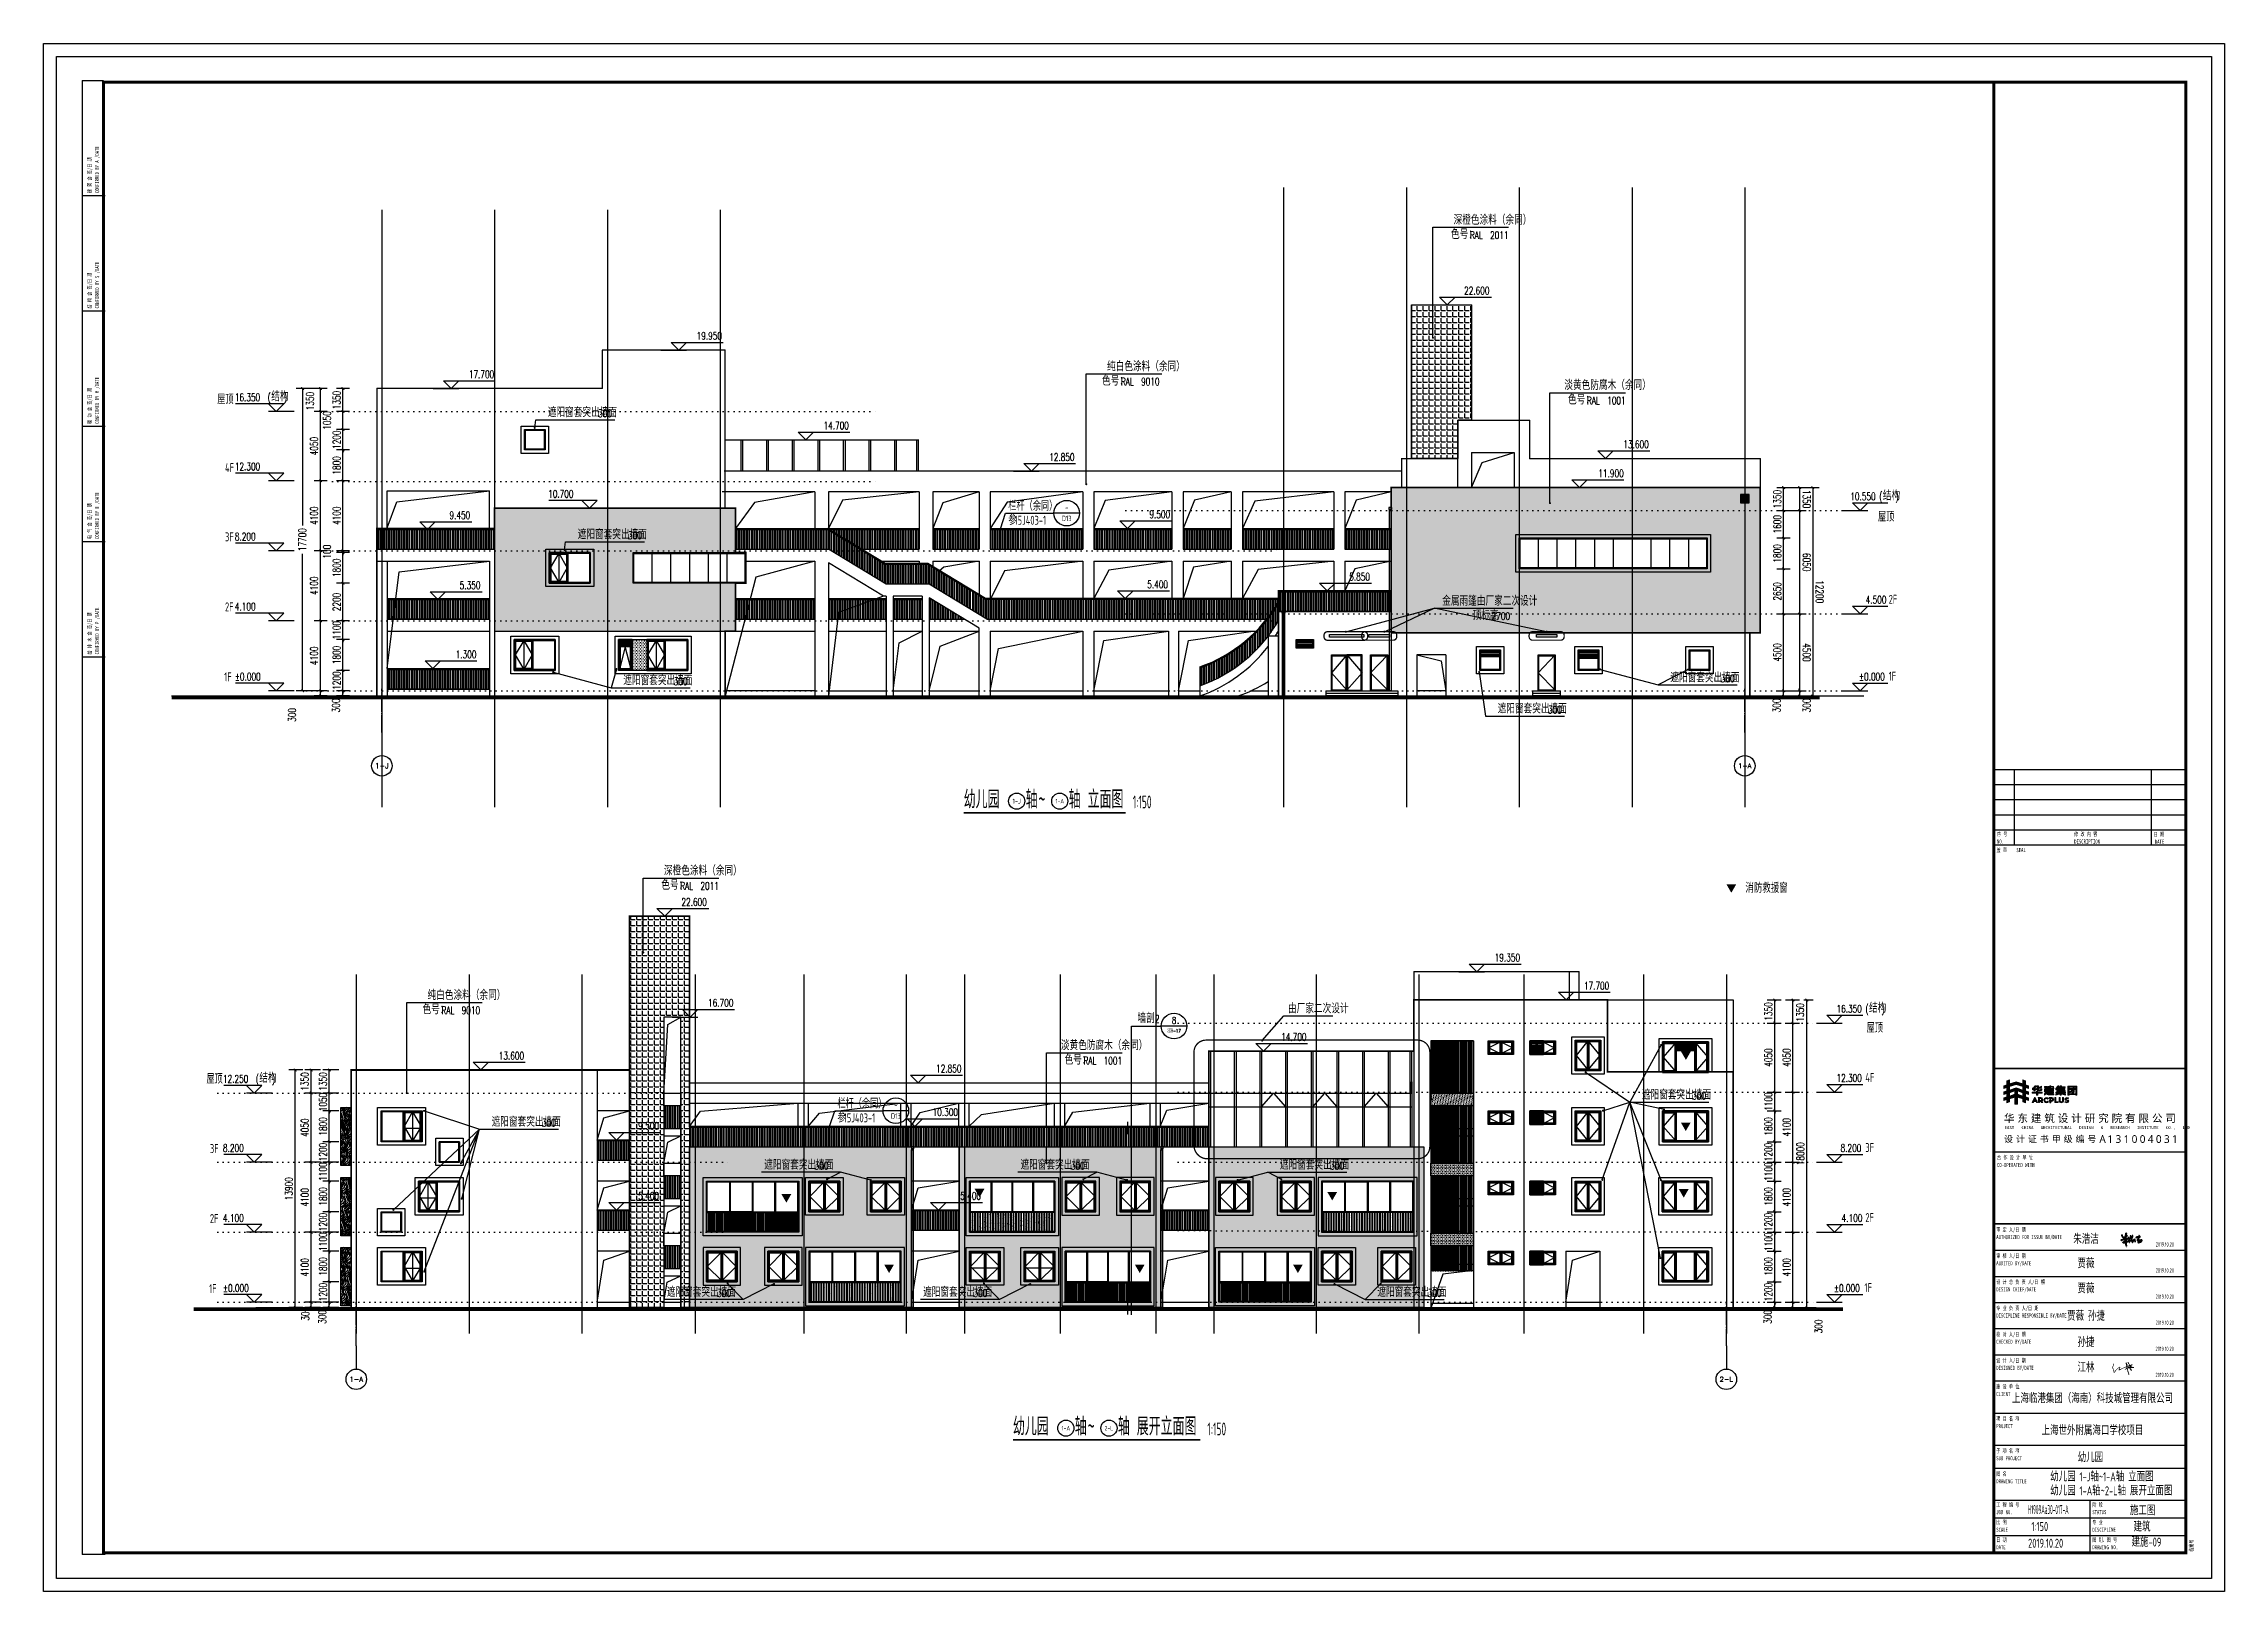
# Model space of a CAD drawing. Header units: millimetres. Extents: x -1048436 to -185795, y -983427 to 400387.
# Drawn here: x -773313 to -645663, y -758113 to -667513 of the extents above; entities that cross this region are included whole.
import ezdxf
from ezdxf.enums import TextEntityAlignment as Align

# ---------------------------------------------------------------- set-up
doc = ezdxf.new("R2010")
doc.units = ezdxf.units.MM
doc.header["$LTSCALE"] = 500
for name, pattern in [('1#游泳馆轴网$0$DOTE', [2.42, 2, -0.2, 0.02, -0.2]), ('A-FP_05$0$pln_L5$0$Col_L4$0$PHANTOM', [63.5, 31.75, -6.35, 6.35, -6.35, 6.35, -6.35]), ('DASH', [0.35, 0.25, -0.1]), ('DOT', [6.35, 0, -6.35])]:
    doc.linetypes.add(name, pattern=pattern)
for name, color, linetype in [('1#游泳馆轴网$0$建-轴线', 1, '1#游泳馆轴网$0$DOTE'), ('2017_11-sheet-L2$0$C-SHET-TTLB', 11, 'Continuous'), ('2017_11-sheet-LOGO$0$C-SHET-TTLB', 11, 'Continuous'), ('2017_11-sheet-R$0$C-SHET-TTLB', 11, 'Continuous'), ('2017_11-sheet-R2$0$C-SHET-TTLB', 11, 'Continuous'), ('AT-填充', 252, 'Continuous'), ('AXIS', 3, 'Continuous'), ('AXIS_TEXT', 7, 'Continuous'), ('C-SHET-TTLB', 11, 'Continuous'), ('DIM_ELEV', 3, 'Continuous'), ('DIM_IDEN', 3, 'Continuous'), ('DIM_LEAD', 3, 'Continuous'), ('PUB_DIM', 3, 'Continuous'), ('PUB_TEXT', 7, 'Continuous'), ('建-填充', 9, 'Continuous'), ('建-文字', 4, 'Continuous'), ('建-楼梯-扶手栏杆', 3, 'Continuous'), ('建-窗', 135, 'Continuous'), ('建-符号', 13, 'Continuous'), ('建-符号-引出', 150, 'Continuous'), ('建-符号-箭头', 13, 'Continuous'), ('楼层虚线', 1, 'Continuous'), ('通-图框-文字', 4, 'Continuous')]:
    doc.layers.add(name, color=color, linetype=linetype)
doc.layers.add('建-非打-01', color=6, linetype='Continuous', plot=False)
doc.styles.add('2017_11-sheet-L2$0$SHEET-ECADI', font='simhei.ttf', dxfattribs={"width": 0.7})
doc.styles.add('2017_11-sheet-LOGO$0$微软雅黑L', font='')
doc.styles.add('2017_11-sheet-LOGO$0$黑体', font='simhei.ttf')
doc.styles.add('2017_11-sheet-R$0$SHEET-ECADI', font='simhei.ttf', dxfattribs={"width": 0.7})
doc.styles.add('2017_11-sheet-R2$0$SHEET-ECADI', font='simhei.ttf', dxfattribs={"width": 0.7})
doc.styles.add('_TCH_AXIS', font='COMPLEX', dxfattribs={"bigfont": 'GBCBIG'})
doc.styles.add('_TCH_DIM', font='SIMPLEX', dxfattribs={"bigfont": 'GBCBIG'})
doc.styles.add('_TCH_DIM_T3', font='SIMPLEX', dxfattribs={"width": 0.705882, "bigfont": 'GBCBIG'})
doc.styles.add('_TCH_LABEL', font='COMPLEX', dxfattribs={"bigfont": 'GBCBIG'})
doc.styles.add('ECADI', font='hzs.shx', dxfattribs={"width": 0.7, "bigfont": 'hztxt.shx'})
doc.styles.add('XD2008', font='xd-hzs.shx', dxfattribs={"width": 0.7, "bigfont": 'xd-hztxt.shx'})
doc.styles.add('法文字体', font='tssdeng1.shx', dxfattribs={"width": 0.7, "bigfont": '@extfont2.shx'})
doc.styles.get('2017_11-sheet-LOGO$0$微软雅黑L').set_extended_font_data('Microsoft YaHei Light')
doc.dimstyles.new('_TCH_ARCH&&150', dxfattribs={"dimtxt": 446.25, "dimasz": 150, "dimexe": 375, "dimexo": 450, "dimgap": 150, "dimtad": 1, "dimdec": 0, "dimzin": 0, "dimdsep": 46, "dimtxsty": '_TCH_DIM_T3', "dimblk": 'ARCHTICK', "dimcen": 0.09, "dimclrt": 7, "dimazin": 2, "dimtfac": 1, "dimtdec": 0, "dimtix": 1, "dimtmove": 2, "dimatfit": 3, "dimldrblk": 'ARCHTICK', "dimfxl": 1, "dimtolj": 1, "dimtzin": 0, "dimarcsym": 0})
pattern_1 = [(360, (-728175.4, -637704.3), (800, 800), [40, -760]), (360, (-728735.4, -637624.3), (800, 800), [80, -720]), (360, (-728215.4, -637584.3), (800, 800), [40, -760]), (360, (-728695.4, -637504.3), (800, 800), [40, -760]), (360, (-728215.4, -637464.3), (800, 800), [40, -760]), (360, (-728655.4, -637424.3), (800, 800), [40, -760]), (360, (-728215.4, -637384.3), (800, 800), [40, -760]), (360, (-728655.4, -637304.3), (800, 800), [40, -440, 40, -280]), (360, (-728655.4, -637224.3), (800, 800), [80, -400, 40, -280]), (360, (-728695.4, -637104.3), (800, 800), [40, -120, 40, -320, 40, -240]), (360, (-728735.4, -637024.3), (800, 800), [40, -160, 80, -520]), (360, (-728215.4, -636984.3), (800, 800), [40, -760]), (360, (-728735.4, -636944.3), (800, 800), [40, -200, 40, -520]), (45, (-728815.4, -637704.33), (1e-07, 800), [113.137, -1018.234]), (45, (-728135.4, -637704.33), (1e-07, 800), [226.274, -905.0967]), (45, (-728135.4, -637304.33), (1e-07, 800), [56.568, -1074.803]), (45, (-728815.4, -637224.33), (1e-07, 800), [169.7056, -961.665]), (45, (-728135.4, -637224.33), (1e-07, 800), [282.843, -848.528]), (45, (-728135.4, -637104.33), (1e-07, 800), [169.7056, -961.665]), (315, (-728295.4, -637024.33), (800, -1e-07), [56.568, -1074.803]), (315, (-728575.4, -637664.33), (800, -1e-07), [113.137, -1018.234]), (315, (-728535.4, -637344.33), (800, -1e-07), [113.137, -1018.234]), (315, (-728295.4, -637504.33), (800, -1e-07), [113.137, -1018.234]), (315, (-728335.4, -637184.33), (800, -1e-07), [113.137, -1018.234]), (315, (-728295.4, -637104.33), (800, -1e-07), [169.7056, -961.665]), (315, (-728495.4, -637584.33), (800, -1e-07), [169.7056, -961.665]), (315, (-728375.4, -637544.33), (800, -1e-07), [169.7056, -961.665]), (315, (-728495.4, -637264.33), (800, -1e-07), [169.7056, -961.665]), (315, (-728415.4, -637224.33), (800, -1e-07), [169.7056, -961.665]), (26.56505, (-728775.4, -637544.33), (800, 2e-07), [89.4427, -1699.4117]), (26.56505, (-728175.4, -637584.33), (800, 2e-07), [357.771, -1431.0835]), (26.56505, (-728175.4, -637464.33), (800, 2e-07), [357.771, -1431.0835]), (26.56505, (-728175.4, -637384.33), (800, 2e-07), [357.7712, -536, 178.888, -716.1952]), (26.56505, (-728095.4, -637264.33), (800, 2e-07), [89.4427, -1699.4117]), (26.56505, (-728815.4, -636984.33), (800, 2e-07), [89.4427, -1699.4117]), (26.56505, (-728175.4, -636984.33), (800, 2e-07), [178.8854, -1609.969]), (333.43495, (-728375.4, -637704.33), (800, -5e-07), [178.8854, -1609.969]), (333.43495, (-728655.4, -637504.33), (800, -5e-07), [178.8854, -1609.969]), (333.43495, (-728655.4, -637624.33), (800, -5e-07), [89.4427, -1699.409]), (333.43495, (-728615.4, -637424.33), (800, -5e-07), [268.328, -1520.526]), (333.43495, (-728455.4, -637424.33), (800, -5e-07), [178.8854, -1609.969]), (333.43495, (-728375.4, -637384.33), (800, -5e-07), [178.8854, -1609.969]), (333.43495, (-728615.4, -637304.33), (800, -5e-07), [89.4427, -1699.409]), (333.43495, (-728575.4, -637224.33), (800, -5e-07), [89.4427, -1699.409]), (333.43495, (-728255.4, -637064.33), (800, -5e-07), [89.4427, -1699.409]), (333.43495, (-728295.4, -637344.33), (800, -5e-07), [89.4427, -1699.409]), (333.43495, (-728655.4, -637104.33), (800, -5e-07), [268.328, -1520.526]), (333.43495, (-728695.4, -637024.33), (800, -5e-07), [178.8854, -1609.969]), (333.43495, (-728255.4, -637264.33), (800, -5e-07), [89.44, -804.96, 89.44, -805.0144]), (333.43495, (-728495.4, -637104.33), (800, -5e-07), [178.8854, -1609.969]), (333.43495, (-728455.4, -637024.33), (800, -5e-07), [178.8854, -1609.969]), (333.43495, (-728695.4, -636944.33), (800, -5e-07), [178.8854, -1609.969]), (333.43495, (-728455.4, -636944.33), (800, -5e-07), [178.8854, -1609.969])]
pattern_2 = [(262.75247, (199.36, 22965.5), (692.6834, -894.5332), [40, -760]), (262.75247, (349.4, 23510.95), (692.6834, -894.5332), [80, -720]), (262.75247, (323.44, 22990.1), (692.6834, -894.5332), [40, -760]), (262.75247, (463.36, 23456.1), (692.6834, -894.5332), [40, -760]), (262.75247, (442.5, 22974.9), (692.6834, -894.5332), [40, -760]), (262.75247, (537.7, 23406.4), (692.6834, -894.5332), [40, -760]), (262.75247, (521.84, 22964.8), (692.6834, -894.5332), [40, -760]), (262.75247, (656.7, 23391.2), (692.6834, -894.5332), [40, -440, 40, -280]), (262.75247, (736.1, 23381.1), (692.6834, -894.5332), [80, -400, 40, -280]), (262.75247, (860.2, 23405.7), (692.6834, -894.5332), [40, -120, 40, -320, 40, -240]), (262.75247, (944.6, 23435.26), (692.6834, -894.5332), [40, -160, 80, -520]), (262.75247, (918.65, 22914.4), (692.6834, -894.5332), [40, -760]), (262.75247, (1023.9, 23425.2), (692.6834, -894.5332), [40, -200, 40, -520]), (307.752474, (280.1, 23600.4), (793.60832, -100.9249), [113.1368, -1018.23405]), (307.752474, (194.3, 22925.84), (793.60832, -100.9249), [226.27416, -905.0967]), (307.752474, (591.1, 22875.4), (793.60832, -100.9249), [56.568, -1074.80285]), (307.752474, (756.26, 23539.85), (793.60832, -100.9249), [169.7056, -961.66525]), (307.752474, (670.5, 22865.3), (793.60832, -100.9249), [282.8427, -848.5281]), (307.752474, (789.5, 22850.15), (793.60832, -100.9249), [169.7056, -961.66525]), (217.752474, (889.06, 22998.8), (-100.9249, -793.60832), [56.568, -1074.80285]), (217.752474, (289.5, 23357.3), (-100.9249, -793.60832), [113.1368, -1018.23405]), (217.752474, (601.9, 23277.2), (-100.9249, -793.60832), [113.1368, -1018.23405]), (217.752474, (412.9, 23059.33), (-100.9249, -793.60832), [113.1368, -1018.23405]), (217.752474, (735.4, 23058.64), (-100.9249, -793.60832), [113.1368, -1018.23405]), (217.752474, (809.7, 23008.87), (-100.9249, -793.60832), [169.7056, -961.66525]), (217.752474, (358.77, 23267.8), (-100.9249, -793.60832), [169.7056, -961.66525]), (217.752474, (383.3, 23143.74), (-100.9249, -793.60832), [169.7056, -961.66525]), (217.752474, (676.2, 23227.45), (-100.9249, -793.60832), [169.7056, -961.66525]), (217.752474, (705.8, 23143.05), (-100.9249, -793.60832), [169.7056, -961.66525]), (289.317525, (433.77, 23540.54), (-100.92491, -793.60832), [89.4427, -1699.41166]), (289.317525, (318.4, 22950.38), (-100.92491, -793.60832), [357.7709, -1431.0835]), (289.317525, (437.44, 22935.24), (-100.92491, -793.60832), [357.7709, -1431.0835]), (289.317525, (516.8, 22925.15), (-100.92491, -793.60832), [357.7712, -536, 178.888, -716.19518]), (289.317525, (625.75, 22830.65), (-100.92491, -793.60832), [89.4427, -1699.41166]), (289.317525, (994.34, 23509.57), (-100.92491, -793.60832), [89.4427, -1699.41166]), (289.317525, (913.6, 22874.7), (-100.92491, -793.60832), [178.88544, -1609.96894]), (236.187423, (224.6, 23163.92), (-100.92491, -793.60832), [178.88544, -1609.96894]), (236.187423, (458.3, 23416.45), (-100.92491, -793.60832), [178.88544, -1609.96894]), (236.187423, (339.27, 23431.6), (-100.92491, -793.60832), [89.4427, -1699.40894]), (236.187423, (532.63, 23366.68), (-100.92491, -793.60832), [268.32816, -1520.5262]), (236.187423, (512.44, 23207.96), (-100.92491, -793.60832), [178.88544, -1609.96894]), (236.187423, (542.03, 23123.55), (-100.92491, -793.60832), [178.88544, -1609.96894]), (236.187423, (651.67, 23351.54), (-100.92491, -793.60832), [89.4427, -1699.40894]), (236.187423, (726, 23301.77), (-100.92491, -793.60832), [89.4427, -1699.40894]), (236.187423, (844.33, 22964.14), (-100.92491, -793.60832), [89.4427, -1699.40894]), (236.187423, (571.6, 23039.14), (-100.92491, -793.60832), [89.4427, -1699.40894]), (236.187423, (855.1, 23366), (-100.92491, -793.60832), [268.32816, -1520.5262]), (236.187423, (939.52, 23395.58), (-100.92491, -793.60832), [178.88544, -1609.96894]), (236.187423, (645.93, 22989.37), (-100.92491, -793.60832), [89.44, -804.96, 89.44, -805.01438]), (236.187423, (834.93, 23207.27), (-100.92491, -793.60832), [178.88544, -1609.96894]), (236.187423, (909.25, 23157.5), (-100.92491, -793.60832), [178.88544, -1609.96894]), (236.187423, (1018.9, 23385.5), (-100.92491, -793.60832), [178.88544, -1609.96894]), (236.187423, (988.6, 23147.4), (-100.92491, -793.60832), [178.88544, -1609.96894])]
pattern_3 = [(180, (0, 0), (-7e-15, -79.375), [])]

msp = doc.modelspace()

# ---------------------------------------------------------------- texts
at = {"layer": 'AXIS_TEXT', "style": '_TCH_AXIS'}
for s, height, p, p2 in [('1-J', 314.55, (-753902.1, -709944.6), (-753123.2, -709944.6)), ('1-A', 281.67, (-674131.9, -709928.2), (-673340.6, -709928.2)), ('1-A', 281.67, (-755408.4, -745839.1), (-754617, -745839.1)), ('2-L', 273.43, (-675212.5, -745834.9), (-674418.3, -745834.9))]:
    msp.add_text(s, height=height, dxfattribs=at).set_placement(p, p2, align=Align.FIT)
at = {"layer": 'PUB_TEXT', "style": '_TCH_DIM'}
for s, p in [('深橙色涂料（余同）', (-690780.5, -678108.7)), ('色号：', (-690932.9, -678948.7)), ('纯白色涂料（余同）', (-711068.5, -686683)), ('结构', (-759989.8, -688442.8)), ('色号：', (-711361.5, -687523)), ('淡黄色防腐木（余同）', (-684298.6, -687778.1)), ('色号：', (-684082.4, -688629.3)), ('结构', (-665656.2, -694242.8)), ('深橙色涂料（余同）', (-737004, -716199.5)), ('色号：', (-737156.4, -717039.5)), ('色号：', (-751133.3, -724324.2)), ('纯白色涂料（余同）', (-750840.3, -723484.2)), ('结构', (-666463.1, -724235.4)), ('墙剖', (-709283.4, -724831.7)), ('淡黄色防腐木（余同）', (-713769.4, -726422.1)), ('色号：', (-713553.2, -727273.3)), ('结构', (-760684.5, -728335.4))]:
    msp.add_text(s, height=506.38, dxfattribs=at).set_placement(p)
at = {"layer": 'PUB_TEXT'}
for s, height, style, width, p in [('RAL', 446.25, '_TCH_DIM', 0.705882, (-689827.1, -678948.7)), ('2011', 446.25, '_TCH_DIM', 0.705882, (-688642.1, -678948.7)), ('22.600', 446.25, '_TCH_DIM', 0.705882, (-690165.1, -682192.8)), ('19.950', 446.25, '_TCH_DIM', 0.705882, (-735090, -684842.8)), ('17.700', 446.25, '_TCH_DIM', 0.705882, (-748422.6, -687092.8)), ('16.350', 446.25, '_TCH_DIM', 0.705882, (-762119.8, -688442.8)), ('(', 446.2, '_TCH_DIM', 0.705882, (-760199.8, -688442.8)), (')', 446.2, '_TCH_DIM', 0.705882, (-759252.6, -688442.8)), ('RAL', 446.25, '_TCH_DIM', 0.705882, (-710255.6, -687523)), ('9010', 446.25, '_TCH_DIM', 0.705882, (-709070.6, -687523)), ('屋顶', 525, 'XD2008', 0.7, (-763150.5, -688610.5)), ('RAL', 446.25, '_TCH_DIM', 0.705882, (-682976.5, -688629.3)), ('1001', 446.25, '_TCH_DIM', 0.705882, (-681791.5, -688629.3)), ('14.700', 446.25, '_TCH_DIM', 0.705882, (-727661.4, -690092.8)), ('12.850', 446.25, '_TCH_DIM', 0.705882, (-714450.7, -691942.8)), ('13.600', 446.25, '_TCH_DIM', 0.705882, (-680844.8, -691192.8)), ('4F', 525, 'XD2008', 0.7, (-762694.4, -692597.8)), ('12.300', 446.25, '_TCH_DIM', 0.705882, (-762119.8, -692492.8)), ('11.900', 446.25, '_TCH_DIM', 0.705882, (-682308.7, -692892.8)), ('10.700', 446.25, '_TCH_DIM', 0.705882, (-743780.7, -694092.8)), ('10.550', 446.25, '_TCH_DIM', 0.705882, (-667561.2, -694242.8)), ('(', 446.2, '_TCH_DIM', 0.705882, (-665866.2, -694242.8)), (')', 446.2, '_TCH_DIM', 0.705882, (-664918.9, -694242.8)), ('9.450', 446.25, '_TCH_DIM', 0.705882, (-749555.2, -695342.8)), ('9.500', 446.25, '_TCH_DIM', 0.705882, (-708586.4, -695292.8)), ('屋顶', 525, 'XD2008', 0.7, (-665939.6, -695485.1)), ('3F', 525, 'XD2008', 0.7, (-762694.4, -696647.8)), ('8.200', 446.25, '_TCH_DIM', 0.705882, (-762119.8, -696592.8)), ('5.350', 446.25, '_TCH_DIM', 0.705882, (-748955.2, -699442.8)), ('5.400', 446.25, '_TCH_DIM', 0.705882, (-708713.1, -699392.8)), ('5.850', 446.25, '_TCH_DIM', 0.705882, (-696889.1, -698942.8)), ('2F', 525, 'XD2008', 0.7, (-762694.4, -700747.8)), ('4.100', 446.25, '_TCH_DIM', 0.705882, (-762119.8, -700692.8)), ('4.500', 446.25, '_TCH_DIM', 0.705882, (-666661.2, -700292.8)), ('2F', 525, 'XD2008', 0.7, (-665313.1, -700305.5)), ('1.300', 446.25, '_TCH_DIM', 0.705882, (-749195.2, -703492.8)), ('1F', 525, 'XD2008', 0.7, (-762740.7, -704847.8)), ('%%P0.000', 446.25, '_TCH_DIM', 0.705882, (-762119.8, -704792.8)), ('%%P0.000', 446.25, '_TCH_DIM', 0.705882, (-667051.2, -704792.8)), ('1F', 525, 'XD2008', 0.7, (-665313.1, -704805.5)), ('幼儿园', 1050, 'XD2008', 0.7, (-719453.8, -712276.7)), ('轴', 1050, 'XD2008', 0.7, (-715828.4, -712276.7)), ('~', 1050, 'XD2008', 0.7, (-715093.4, -712276.7)), ('轴', 1050, 'XD2008', 0.7, (-713308.4, -712276.7)), ('立面图', 1050, 'XD2008', 0.7, (-712203, -712276.7)), ('1:150', 750, '法文字体', 0.56, (-709559, -712276.7)), ('RAL', 446.25, '_TCH_DIM', 0.705882, (-736050.6, -717039.5)), ('2011', 446.25, '_TCH_DIM', 0.705882, (-734865.6, -717039.5)), ('22.600', 446.25, '_TCH_DIM', 0.705882, (-735977.3, -717985.4)), ('19.350', 446.25, '_TCH_DIM', 0.705882, (-688375.4, -721235.4)), ('17.700', 446.25, '_TCH_DIM', 0.705882, (-683153.9, -722885.4)), ('16.700', 446.25, '_TCH_DIM', 0.705882, (-734420.2, -723885.4)), ('(', 446.2, '_TCH_DIM', 0.705882, (-666673.1, -724235.4)), (')', 446.2, '_TCH_DIM', 0.705882, (-665725.9, -724235.4)), ('RAL', 446.25, '_TCH_DIM', 0.705882, (-750027.5, -724324.2)), ('9010', 446.25, '_TCH_DIM', 0.705882, (-748842.5, -724324.2)), ('2', 446.2, '_TCH_DIM', 0.705882, (-708261.1, -724831.7)), ('16.350', 446.25, '_TCH_DIM', 0.705882, (-668368.1, -724235.4)), ('屋顶', 525, 'XD2008', 0.7, (-666601.3, -725399.4)), ('14.700', 446.25, '_TCH_DIM', 0.705882, (-700872.9, -725885.4)), ('13.600', 446.25, '_TCH_DIM', 0.705882, (-746670.2, -726985.4)), ('12.850', 446.25, '_TCH_DIM', 0.705882, (-721072.9, -727735.4)), ('RAL', 446.25, '_TCH_DIM', 0.705882, (-712447.3, -727273.3)), ('1001', 446.25, '_TCH_DIM', 0.705882, (-711262.3, -727273.3)), ('屋顶', 525, 'XD2008', 0.7, (-763781.3, -728387.9)), ('12.250', 446.25, '_TCH_DIM', 0.705882, (-762814.5, -728335.4)), ('(', 446.2, '_TCH_DIM', 0.705882, (-760894.5, -728335.4)), (')', 446.2, '_TCH_DIM', 0.705882, (-759947.3, -728335.4)), ('12.300', 446.25, '_TCH_DIM', 0.705882, (-668368.1, -728285.4)), ('4F', 525, 'XD2008', 0.7, (-666677.9, -728295.2)), ('10.300', 446.25, '_TCH_DIM', 0.705882, (-721275.1, -730285.4)), ('9.500', 446.25, '_TCH_DIM', 0.705882, (-738505.2, -731085.4)), ('3F', 525, 'XD2008', 0.7, (-763578.4, -732454.5)), ('8.200', 446.25, '_TCH_DIM', 0.705882, (-762814.5, -732385.4)), ('8.200', 446.25, '_TCH_DIM', 0.705882, (-668128.1, -732385.4)), ('3F', 525, 'XD2008', 0.7, (-666677.9, -732395.2)), ('5.400', 446.25, '_TCH_DIM', 0.705882, (-738505.2, -735185.4)), ('5.400', 446.25, '_TCH_DIM', 0.705882, (-719657.9, -735185.4)), ('2F', 525, 'XD2008', 0.7, (-763578.4, -736554.5)), ('4.100', 446.25, '_TCH_DIM', 0.705882, (-762814.5, -736485.4)), ('4.100', 446.25, '_TCH_DIM', 0.705882, (-668068.1, -736485.4)), ('2F', 525, 'XD2008', 0.7, (-666677.9, -736495.2)), ('1F', 525, 'XD2008', 0.7, (-763624.7, -740654.5)), ('%%P0.000', 446.25, '_TCH_DIM', 0.705882, (-762814.5, -740585.4)), ('%%P0.000', 446.25, '_TCH_DIM', 0.705882, (-668518.1, -740585.4)), ('1F', 525, 'XD2008', 0.7, (-666724.2, -740595.2)), ('幼儿园', 1050, 'XD2008', 0.7, (-716575.1, -748980)), ('轴', 1050, 'XD2008', 0.7, (-712949.7, -748980)), ('轴', 1050, 'XD2008', 0.7, (-710429.7, -748980)), ('展开立面图', 1050, 'XD2008', 0.7, (-709324.3, -748980)), ('~', 1050, 'XD2008', 0.7, (-712214.7, -748980)), ('1:150', 750, '法文字体', 0.56, (-705192.9, -748980))]:
    msp.add_text(s, height=height, dxfattribs=dict(at, style=style, width=width)).set_placement(p)
for s, height, style, width, p, p2 in [('1-J', 283.34, 'XD2008', 1.238095, (-716598.9, -711998.4), (-716107.8, -711998.4)), ('1-A', 260.49, 'XD2008', 1.238095, (-714085.2, -711987), (-713581.6, -711987)), ('建施-17', 204.58, '_TCH_LABEL', 0.947735, (-707533.3, -725401.8), (-706753.9, -725401.8)), ('1-A', 260.49, 'XD2008', 1.238095, (-713726.5, -748690.3), (-713222.9, -748690.3)), ('2-L', 260.49, 'XD2008', 1.238095, (-711206.5, -748690.3), (-710702.9, -748690.3))]:
    msp.add_text(s, height=height, dxfattribs=dict(at, style=style, width=width)).set_placement(p, p2, align=Align.FIT)
at = {"layer": 'PUB_TEXT', "style": '_TCH_LABEL'}
msp.add_text('8', height=391.5, dxfattribs=at).set_placement((-707274.1, -724883.9), (-707013.1, -724883.9), align=Align.FIT)
at = {"layer": '建-文字', "style": '_TCH_DIM'}
for s, height, p in [('遮阳窗套突出墙面', 506.38, (-743802.1, -689372.2)), ('遮阳窗套突出墙面', 506.38, (-742051.1, -696516.5)), ('金属雨篷由厂家二次设计', 506.383, (-691446, -700412.2)), ('顶标高', 506.38, (-689662.9, -701252.2)), ('遮阳窗套突出墙面', 506.38, (-739380.8, -705060.4)), ('遮阳窗套突出墙面', 506.38, (-678093.4, -704899.4)), ('遮阳窗套突出墙面', 506.38, (-688201.8, -706717.7)), ('由厂家二次设计', 506.38, (-700473.4, -724266.4)), ('遮阳窗套突出墙面', 506.38, (-679758.5, -729319.3)), ('遮阳窗套突出墙面', 506.38, (-747088.3, -730904)), ('遮阳窗套突出墙面', 506.38, (-731131.3, -733421.3)), ('遮阳窗套突出墙面', 506.38, (-716131.3, -733421.3)), ('遮阳窗套突出墙面', 506.38, (-700946.2, -733421.3)), ('遮阳窗套突出墙面', 506.38, (-736833, -740869.6)), ('遮阳窗套突出墙面', 506.38, (-721833, -740869.6)), ('遮阳窗套突出墙面', 506.38, (-695244.4, -740869.6))]:
    msp.add_text(s, height=height, dxfattribs=at).set_placement(p)
at = {"layer": '建-文字'}
for s, height, style, width, p in [('300', 446.25, '_TCH_DIM', 0.705882, (-740853.2, -689372.2)), ('栏杆（余同）', 525, 'XD2008', 0.7, (-716846.3, -694848.8)), ('参', 525, 'XD2008', 0.7, (-716846.3, -695676.4)), ('15J403-1', 525, 'XD2008', 0.7, (-716478.8, -695676.4)), ('300', 446.25, '_TCH_DIM', 0.705882, (-739102.2, -696516.5)), ('2700', 446.25, '_TCH_DIM', 0.705882, (-688557.1, -701252.2)), ('300', 446.25, '_TCH_DIM', 0.705882, (-736431.9, -705060.4)), ('300', 446.25, '_TCH_DIM', 0.705882, (-675144.4, -704899.4)), ('300', 446.25, '_TCH_DIM', 0.705882, (-685252.8, -706717.7)), ('300', 446.25, '_TCH_DIM', 0.705882, (-676809.6, -729319.3)), ('栏杆（余同）', 525, 'XD2008', 0.7, (-726846.2, -729829.7)), ('参', 525, 'XD2008', 0.7, (-726846.2, -730657.3)), ('15J403-1', 525, 'XD2008', 0.7, (-726478.7, -730657.3)), ('300', 446.25, '_TCH_DIM', 0.705882, (-744139.4, -730904)), ('300', 446.25, '_TCH_DIM', 0.705882, (-728182.4, -733421.3)), ('300', 446.25, '_TCH_DIM', 0.705882, (-713182.4, -733421.3)), ('300', 446.25, '_TCH_DIM', 0.705882, (-697997.2, -733421.3)), ('300', 446.25, '_TCH_DIM', 0.705882, (-733884.1, -740869.6)), ('300', 446.25, '_TCH_DIM', 0.705882, (-718884.1, -740869.6)), ('300', 446.25, '_TCH_DIM', 0.705882, (-692295.5, -740869.6))]:
    msp.add_text(s, height=height, dxfattribs=dict(at, style=style, width=width)).set_placement(p)
at = {"layer": '建-文字', "style": 'XD2008'}
for s, height, width, p, p2 in [('D13', 314.27, 1.238095, (-713716.2, -695463.6), (-713140.1, -695463.6)), ('-', 400.2, 0.962963, (-713521.5, -694860.5), (-713334.8, -694860.5)), ('D13', 314.27, 1.238095, (-723716.1, -730444.5), (-723140, -730444.5)), ('-', 400.2, 0.962963, (-723521.4, -729841.3), (-723334.7, -729841.3))]:
    msp.add_text(s, height=height, dxfattribs=dict(at, width=width)).set_placement(p, p2, align=Align.FIT)
at = {"layer": '通-图框-文字', "style": 'ECADI', "width": 0.7}
for s, p in [('消防救援窗', (-673700.1, -717215.6)), ('幼儿园 1-J轴~1-A轴 立面图', (-655857.7, -751669)), ('幼儿园 1-A轴~2-L轴 展开立面图', (-655857.7, -752489.3)), ('1:150', (-656954.8, -754576.2)), ('建施-09', (-651095.7, -755490.2))]:
    msp.add_text(s, height=525, dxfattribs=at).set_placement(p)

# ---------------------------------------------------------------- blocks, each defined once
blk = doc.blocks.new('C3')
at = {"layer": '建-窗', "linetype": 'Continuous'}
for p, q in [((-707663, -570927), (-707663, -572627)), ((-707163, -570927), (-707163, -572627))]:
    blk.add_line(p, q, dxfattribs=at)
for points in [[(-705813, -570877), (-708213, -570877), (-708213, -572677), (-705813, -572677)], [(-708163, -570927), (-707163, -570927), (-707163, -572627), (-708163, -572627)], [(-708113, -570977), (-707213, -570977), (-707213, -572577), (-708113, -572577)], [(-707113, -570927), (-705863, -570927), (-705863, -572627), (-707113, -572627)]]:
    blk.add_lwpolyline(points, close=True, dxfattribs=at)
for points in [[(-707663, -570927), (-708163, -571777), (-707663, -572627)], [(-707663, -570927), (-707163, -571777), (-707663, -572627)]]:
    blk.add_lwpolyline(points, dxfattribs=at)
blk = doc.blocks.new('fgfhh')
at = {"layer": '建-窗', "linetype": 'Continuous'}
for points in [[(-749862, -571777), (-748862, -571777), (-748862, -573877), (-749862, -573877)], [(-749812, -571827), (-748912, -571827), (-748912, -573827), (-749812, -573827)]]:
    blk.add_lwpolyline(points, close=True, dxfattribs=at)
blk.add_lwpolyline([(-748862, -571777), (-749862, -572827), (-748862, -573827)], dxfattribs=at)
blk = doc.blocks.new('C2')
at = {"layer": '建-窗', "linetype": 'Continuous'}
for points in [[(-710413, -572677), (-709213, -572677), (-709213, -573877), (-710413, -573877)], [(-710363, -572727), (-709263, -572727), (-709263, -573827), (-710363, -573827)]]:
    blk.add_lwpolyline(points, close=True, dxfattribs=at)
blk = doc.blocks.new('hgfhfgd')
at = {"layer": '建-窗', "linetype": 'Continuous'}
blk.add_line((32000, -47165), (32000, -48865), dxfattribs=at)
for points in [[(32900, -47115), (31100, -47115), (31100, -48915), (32900, -48915)], [(31150, -47165), (32000, -47165), (32000, -48865), (31150, -48865)], [(31200, -47215), (31950, -47215), (31950, -48815), (31200, -48815)], [(32000, -47165), (32850, -47165), (32850, -48865), (32000, -48865)], [(32800, -47215), (32050, -47215), (32050, -48815), (32800, -48815)]]:
    blk.add_lwpolyline(points, close=True, dxfattribs=at)
for points in [[(32000, -47165), (31150, -48015), (32000, -48865)], [(32000, -47165), (32850, -48015), (32000, -48865)]]:
    blk.add_lwpolyline(points, dxfattribs=at)
blk = doc.blocks.new('ffghfjj')
at = {"layer": '建-填充', "linetype": 'A-FP_05$0$pln_L5$0$Col_L4$0$PHANTOM'}
h = blk.add_hatch(dxfattribs=at)
h.set_pattern_fill('木纹01', color=256, scale=200)
h.set_pattern_definition([(97.24753, (-684428.8, -478958.74), (-894.5332, 692.6834), [40, -760]), (97.24753, (-684437.5, -479524.36), (-894.5332, 692.6834), [80, -720]), (97.24753, (-684542.8, -479013.6), (-894.5332, 692.6834), [40, -760]), (97.24753, (-684561.6, -479499.8), (-894.5332, 692.6834), [40, -760]), (97.24753, (-684661.8, -479028.7), (-894.5332, 692.6834), [40, -760]), (97.24753, (-684646, -479470.2), (-894.5332, 692.6834), [40, -760]), (97.24753, (-684741.2, -479038.8), (-894.5332, 692.6834), [40, -760]), (97.24753, (-684765, -479485.4), (-894.5332, 692.6834), [40, -440, 40, -280]), (97.24753, (-684844.4, -479495.5), (-894.5332, 692.6834), [80, -400, 40, -280]), (97.24753, (-684958.4, -479550.3), (-894.5332, 692.6834), [40, -120, 40, -320, 40, -240]), (97.24753, (-685032.7, -479600.05), (-894.5332, 692.6834), [40, -160, 80, -520]), (97.24753, (-685138, -479089.25), (-894.5332, 692.6834), [40, -760]), (97.24753, (-685112.1, -479610.15), (-894.5332, 692.6834), [40, -200, 40, -520]), (142.24753, (-684348.05, -479593.6), (-793.6083, -100.9249), [113.1368, -1018.23405]), (142.24753, (-684433.83, -478919.06), (-793.6083, -100.9249), [226.27416, -905.0967]), (142.24753, (-684830.64, -478969.5), (-793.6083, -100.9249), [56.568, -1074.80285]), (142.24753, (-684824.2, -479654.2), (-793.6083, -100.9249), [169.7056, -961.66525]), (142.24753, (-684910, -478979.6), (-793.6083, -100.9249), [282.8427, -848.5281]), (142.24753, (-685029.04, -478994.75), (-793.6083, -100.9249), [169.7056, -961.66525]), (52.24753, (-685088.2, -479163.57), (-100.9249, 793.6083), [56.568, -1074.80285]), (52.24753, (-684418, -479360.6), (-100.9249, 793.6083), [113.1368, -1018.23405]), (52.24753, (-684740.5, -479361.3), (-100.9249, 793.6083), [113.1368, -1018.23405]), (52.24753, (-684612.05, -479103), (-100.9249, 793.6083), [113.1368, -1018.23405]), (52.24753, (-684924.45, -479183.06), (-100.9249, 793.6083), [113.1368, -1018.23405]), (52.24753, (-685008.86, -479153.5), (-100.9249, 793.6083), [169.7056, -961.66525]), (52.24753, (-684507.46, -479291.3), (-100.9249, 793.6083), [169.7056, -961.66525]), (52.24753, (-684562.3, -479177.3), (-100.9249, 793.6083), [169.7056, -961.66525]), (52.24753, (-684824.9, -479331.7), (-100.9249, 793.6083), [169.7056, -961.66525]), (52.24753, (-684874.7, -479257.4), (-100.9249, 793.6083), [169.7056, -961.66525]), (123.812577, (-684511.8, -479574.13), (-100.92491, 793.60832), [89.4427, -1699.4117]), (123.812577, (-684547.83, -478973.88), (-100.92491, 793.60832), [357.7709, -1431.0835]), (123.812577, (-684666.87, -478989.02), (-100.92491, 793.60832), [357.7709, -1431.0835]), (123.812577, (-684746.23, -478999.1), (-100.92491, 793.60832), [357.7712, -536, 178.888, -716.1952]), (123.812577, (-684875.36, -478934.9), (-100.92491, 793.60832), [89.4427, -1699.4117]), (123.812577, (-685062.3, -479684.46), (-100.92491, 793.60832), [89.4427, -1699.4117]), (123.812577, (-685143.04, -479049.57), (-100.92491, 793.60832), [178.88544, -1609.96894]), (70.682475, (-684403.56, -479157.14), (-100.92491, 793.60832), [178.88544, -1609.96894]), (70.682475, (-684566.63, -479460.14), (-100.92491, 793.60832), [178.88544, -1609.96894]), (70.682475, (-684447.6, -479445), (-100.92491, 793.60832), [89.4427, -1699.40894]), (70.682475, (-684651.04, -479430.55), (-100.92491, 793.60832), [268.32816, -1520.5262]), (70.682475, (-684671.23, -479271.83), (-100.92491, 793.60832), [178.88544, -1609.96894]), (70.682475, (-684721, -479197.5), (-100.92491, 793.60832), [178.88544, -1609.96894]), (70.682475, (-684770.1, -479445.7), (-100.92491, 793.60832), [89.4427, -1699.40894]), (70.682475, (-684854.5, -479416.1), (-100.92491, 793.60832), [89.4427, -1699.40894]), (70.682475, (-685053.58, -479118.84), (-100.92491, 793.60832), [89.4427, -1699.40894]), (70.682475, (-684770.77, -479123.2), (-100.92491, 793.60832), [89.4427, -1699.40894]), (70.682475, (-684963.44, -479510.6), (-100.92491, 793.60832), [268.32816, -1520.5262]), (70.682475, (-685037.75, -479560.37), (-100.92491, 793.60832), [178.88544, -1609.96894]), (70.682475, (-684855.18, -479093.6), (-100.92491, 793.60832), [89.44, -804.96, 89.44, -805.0144]), (70.682475, (-684983.62, -479351.88), (-100.92491, 793.60832), [178.88544, -1609.96894]), (70.682475, (-685068.03, -479322.3), (-100.92491, 793.60832), [178.88544, -1609.96894]), (70.682475, (-685117.1, -479570.47), (-100.92491, 793.60832), [178.88544, -1609.96894]), (70.682475, (-685147.4, -479332.4), (-100.92491, 793.60832), [178.88544, -1609.96894])])
h.paths.add_polyline_path([(24500, -48965), (24450, -48965), (24450, -50065), (24500, -50065)])
h.paths.add_polyline_path([(24650, -48965), (24600, -48965), (24600, -50065), (24650, -50065)])
h.paths.add_polyline_path([(24800, -48965), (24750, -48965), (24750, -50065), (24800, -50065)])
h.paths.add_polyline_path([(24950, -48965), (24900, -48965), (24900, -50065), (24950, -50065)])
h.paths.add_polyline_path([(25100, -48965), (25050, -48965), (25050, -50065), (25100, -50065)])
h.paths.add_polyline_path([(25250, -48965), (25200, -48965), (25200, -50065), (25250, -50065)])
h.paths.add_polyline_path([(25400, -48965), (25350, -48965), (25350, -50065), (25400, -50065)])
h.paths.add_polyline_path([(25550, -48965), (25500, -48965), (25500, -50065), (25550, -50065)])
h.paths.add_polyline_path([(25700, -48965), (25650, -48965), (25650, -50065), (25700, -50065)])
h.paths.add_polyline_path([(25850, -48965), (25800, -48965), (25800, -50065), (25850, -50065)])
h.paths.add_polyline_path([(26000, -48965), (25950, -48965), (25950, -50065), (26000, -50065)])
h.paths.add_polyline_path([(26150, -48965), (26100, -48965), (26100, -50065), (26150, -50065)])
h.paths.add_polyline_path([(26300, -48965), (26250, -48965), (26250, -50065), (26300, -50065)])
h.paths.add_polyline_path([(26450, -48965), (26400, -48965), (26400, -50065), (26450, -50065)])
h.paths.add_polyline_path([(26600, -48965), (26550, -48965), (26550, -50065), (26600, -50065)])
h.paths.add_polyline_path([(26750, -48965), (26700, -48965), (26700, -50065), (26750, -50065)])
h.paths.add_polyline_path([(26900, -48965), (26850, -48965), (26850, -50065), (26900, -50065)])
h.paths.add_polyline_path([(27050, -48965), (27000, -48965), (27000, -50065), (27050, -50065)])
h.paths.add_polyline_path([(27200, -48965), (27150, -48965), (27150, -50065), (27200, -50065)])
h.paths.add_polyline_path([(27350, -48965), (27300, -48965), (27300, -50065), (27350, -50065)])
h.paths.add_polyline_path([(27500, -48965), (27450, -48965), (27450, -50065), (27500, -50065)])
h.paths.add_polyline_path([(27650, -48965), (27600, -48965), (27600, -50065), (27650, -50065)])
h.paths.add_polyline_path([(27800, -48965), (27750, -48965), (27750, -50065), (27800, -50065)])
h.paths.add_polyline_path([(27950, -48965), (27900, -48965), (27900, -50065), (27950, -50065)])
h.paths.add_polyline_path([(28100, -48965), (28050, -48965), (28050, -50065), (28100, -50065)])
h.paths.add_polyline_path([(28250, -48965), (28200, -48965), (28200, -50065), (28250, -50065)])
h.paths.add_polyline_path([(28400, -48965), (28350, -48965), (28350, -50065), (28400, -50065)])
h.paths.add_polyline_path([(28550, -48965), (28500, -48965), (28500, -50065), (28550, -50065)])
h.paths.add_polyline_path([(28700, -48965), (28650, -48965), (28650, -50065), (28700, -50065)])
h.paths.add_polyline_path([(28850, -48965), (28800, -48965), (28800, -50065), (28850, -50065)])
h.paths.add_polyline_path([(29000, -48965), (28950, -48965), (28950, -50065), (29000, -50065)])
h.paths.add_polyline_path([(29150, -48965), (29100, -48965), (29100, -50065), (29150, -50065)])
for p, q in [((29250, -48915), (24350, -48915)), ((29250, -48965), (24350, -48965))]:
    blk.add_line(p, q)
for points in [[(24500, -48965), (24450, -48965), (24450, -50065), (24500, -50065)], [(24650, -48965), (24600, -48965), (24600, -50065), (24650, -50065)], [(24800, -48965), (24750, -48965), (24750, -50065), (24800, -50065)], [(24950, -48965), (24900, -48965), (24900, -50065), (24950, -50065)], [(25100, -48965), (25050, -48965), (25050, -50065), (25100, -50065)], [(25250, -48965), (25200, -48965), (25200, -50065), (25250, -50065)], [(25400, -48965), (25350, -48965), (25350, -50065), (25400, -50065)], [(25550, -48965), (25500, -48965), (25500, -50065), (25550, -50065)], [(25700, -48965), (25650, -48965), (25650, -50065), (25700, -50065)], [(25850, -48965), (25800, -48965), (25800, -50065), (25850, -50065)], [(26000, -48965), (25950, -48965), (25950, -50065), (26000, -50065)], [(26150, -48965), (26100, -48965), (26100, -50065), (26150, -50065)], [(26300, -48965), (26250, -48965), (26250, -50065), (26300, -50065)], [(26450, -48965), (26400, -48965), (26400, -50065), (26450, -50065)], [(26600, -48965), (26550, -48965), (26550, -50065), (26600, -50065)], [(26750, -48965), (26700, -48965), (26700, -50065), (26750, -50065)], [(26900, -48965), (26850, -48965), (26850, -50065), (26900, -50065)], [(27050, -48965), (27000, -48965), (27000, -50065), (27050, -50065)], [(27200, -48965), (27150, -48965), (27150, -50065), (27200, -50065)], [(27350, -48965), (27300, -48965), (27300, -50065), (27350, -50065)], [(27500, -48965), (27450, -48965), (27450, -50065), (27500, -50065)], [(27650, -48965), (27600, -48965), (27600, -50065), (27650, -50065)], [(27800, -48965), (27750, -48965), (27750, -50065), (27800, -50065)], [(27950, -48965), (27900, -48965), (27900, -50065), (27950, -50065)], [(28100, -48965), (28050, -48965), (28050, -50065), (28100, -50065)], [(28250, -48965), (28200, -48965), (28200, -50065), (28250, -50065)], [(28400, -48965), (28350, -48965), (28350, -50065), (28400, -50065)], [(28550, -48965), (28500, -48965), (28500, -50065), (28550, -50065)], [(28700, -48965), (28650, -48965), (28650, -50065), (28700, -50065)], [(28850, -48965), (28800, -48965), (28800, -50065), (28850, -50065)], [(29000, -48965), (28950, -48965), (28950, -50065), (29000, -50065)], [(29150, -48965), (29100, -48965), (29100, -50065), (29150, -50065)]]:
    blk.add_lwpolyline(points, close=True)
at = {"layer": '建-窗', "linetype": 'Continuous'}
for p, q in [((25550, -47165), (25550, -48915)), ((25600, -47165), (25600, -48915)), ((26825, -47165), (26825, -48915)), ((28000, -47165), (28000, -48915)), ((28050, -47165), (28050, -48915))]:
    blk.add_line(p, q, dxfattribs=at)
for points in [[(24100, -46915), (29500, -46915), (29500, -50315), (24100, -50315)], [(24300, -47115), (29300, -47115), (29300, -50115), (24300, -50115)], [(24350, -47165), (29250, -47165), (29250, -50065), (24350, -50065)], [(24350, -47165), (25550, -47165), (25550, -48915), (24350, -48915)], [(25600, -47165), (26775, -47165), (26775, -48915), (25600, -48915)], [(28000, -47165), (26825, -47165), (26825, -48915), (28000, -48915)], [(29250, -47165), (28050, -47165), (28050, -48915), (29250, -48915)]]:
    blk.add_lwpolyline(points, close=True, dxfattribs=at)
blk = doc.blocks.new('fdgdg')
at = {"layer": '建-窗', "linetype": 'Continuous'}
blk.add_line((74071, 7350), (74071, 5650), dxfattribs=at)
for points in [[(73321, 7400), (74821, 7400), (74821, 5600), (73321, 5600)], [(74071, 7350), (73371, 7350), (73371, 5650), (74071, 5650)], [(73421, 7300), (74021, 7300), (74021, 5700), (73421, 5700)], [(74771, 7350), (74071, 7350), (74071, 5650), (74771, 5650)], [(74721, 7300), (74121, 7300), (74121, 5700), (74721, 5700)]]:
    blk.add_lwpolyline(points, close=True, dxfattribs=at)
for points in [[(74071, 7350), (73371, 6500), (74071, 5650)], [(74071, 7350), (74771, 6500), (74071, 5650)]]:
    blk.add_lwpolyline(points, dxfattribs=at)
blk = doc.blocks.new('dfgd')
at = {"layer": '建-窗', "linetype": 'Continuous'}
blk.add_line((195812, -34506), (195812, -35206), dxfattribs=at)
for points in [[(195062, -34456), (196562, -34456), (196562, -35256), (195062, -35256)], [(195812, -34506), (195112, -34506), (195112, -35206), (195812, -35206)], [(195162, -34556), (195762, -34556), (195762, -35156), (195162, -35156)], [(196512, -34506), (195812, -34506), (195812, -35206), (196512, -35206)], [(196462, -34556), (195862, -34556), (195862, -35156), (196462, -35156)]]:
    blk.add_lwpolyline(points, close=True, dxfattribs=at)
for points in [[(195812, -34506), (195112, -34856), (195812, -35206)], [(195812, -34506), (196512, -34856), (195812, -35206)]]:
    blk.add_lwpolyline(points, dxfattribs=at)
blk = doc.blocks.new('2017_11-sheet-LOGO', base_point=(415.29, 161.49))
at = {"layer": '2017_11-sheet-LOGO$0$C-SHET-TTLB'}
h = blk.add_hatch(color=256, dxfattribs=at)
h.dxf.hatch_style = 2
h.paths.add_polyline_path([(353.5, 186.28), (353.5, 187.34), (352.39, 187.7), (352.39, 189.28), (351.38, 189.61), (351.38, 188.03), (348.74, 188.89), (346.1, 188.03), (346.1, 189.61), (345.09, 189.28), (345.09, 187.7), (343.98, 187.34), (343.98, 186.28), (345.09, 186.64), (345.09, 185.33), (343.98, 184.97), (343.98, 183.91), (345.09, 184.27), (345.09, 182.96), (343.98, 182.6), (343.98, 181.54), (345.09, 181.9), (345.09, 180.69), (346.1, 181.02), (346.1, 182.22), (348.24, 182.92), (348.24, 180.09), (349.25, 180.09), (349.25, 182.92), (351.38, 182.22), (351.38, 181.02), (352.39, 180.69), (352.39, 181.9), (353.5, 181.54), (353.5, 182.6), (352.39, 182.96), (352.39, 184.27), (353.5, 183.91), (353.5, 184.97), (352.39, 185.33), (352.39, 186.64)])
h.paths.add_polyline_path([(346.1, 183.29), (346.1, 184.6), (348.24, 185.29), (348.24, 183.98)])
h.paths.add_polyline_path([(351.38, 183.29), (349.25, 183.98), (349.25, 185.29), (351.38, 184.6)])
h.paths.add_polyline_path([(351.38, 185.66), (348.74, 186.52), (346.1, 185.66), (346.1, 186.97), (348.74, 187.82), (348.75, 187.82), (351.38, 186.97)])
h = blk.add_hatch(color=256, dxfattribs=at)
h.dxf.hatch_style = 2
edge = h.paths.add_edge_path()
edge.add_spline(control_points=[(355.08, 185.72), (355.08, 185.72), (355.08, 186.24), (355.08, 186.24), (355.5, 186.52), (355.85, 186.84), (356.11, 187.3), (356.11, 187.3), (356.63, 187.3), (356.63, 187.3), (356.51, 187.08), (356.29, 186.75), (356.14, 186.59), (356.14, 186.59), (356.14, 185.28), (356.14, 185.28), (356.14, 185.28), (355.69, 185.28), (355.69, 185.28), (355.69, 185.28), (355.69, 186.12), (355.69, 186.12), (355.54, 186), (355.3, 185.84), (355.08, 185.72)], knot_values=[0, 0, 0, 0, 1, 1, 1, 2, 2, 2, 3, 3, 3, 4, 4, 4, 5, 5, 5, 6, 6, 6, 7, 7, 7, 8, 8, 8, 8], degree=3, periodic=0)
h.paths.add_polyline_path([(355.03, 184.43), (355.03, 184.87), (356.72, 184.87), (356.72, 185.2), (357.2, 185.2), (357.2, 184.87), (358.89, 184.87), (358.89, 184.43), (357.2, 184.43), (357.2, 183.71), (356.72, 183.71), (356.72, 184.43)])
edge = h.paths.add_edge_path()
edge.add_spline(control_points=[(356.32, 185.72), (356.32, 185.72), (356.32, 186.14), (356.32, 186.14), (356.57, 186.22), (356.77, 186.28), (357, 186.39), (357, 186.39), (357, 187.3), (357, 187.3), (357, 187.3), (357.47, 187.3), (357.47, 187.3), (357.47, 187.3), (357.47, 186.58), (357.47, 186.58), (357.83, 186.74), (358.31, 186.99), (358.62, 187.19), (358.62, 187.19), (358.62, 186.71), (358.62, 186.71), (358.21, 186.45), (357.91, 186.32), (357.47, 186.13), (357.47, 186.13), (357.47, 185.95), (357.47, 185.95), (357.47, 185.78), (357.55, 185.72), (357.73, 185.72), (357.73, 185.72), (358.04, 185.72), (358.04, 185.72), (358.21, 185.72), (358.32, 185.77), (358.32, 185.92), (358.32, 186.03), (358.32, 186.17), (358.32, 186.17), (358.32, 186.17), (358.73, 186.17), (358.73, 186.17), (358.73, 186.17), (358.73, 185.94), (358.73, 185.78), (358.73, 185.47), (358.43, 185.31), (358.14, 185.31), (358.14, 185.31), (357.54, 185.31), (357.54, 185.31), (357.2, 185.31), (357, 185.47), (357, 185.86), (357, 185.86), (357, 185.94), (357, 185.94), (356.93, 185.91), (356.38, 185.74), (356.32, 185.72)], knot_values=[0, 0, 0, 0, 1, 1, 1, 2, 2, 2, 3, 3, 3, 4, 4, 4, 5, 5, 5, 6, 6, 6, 7, 7, 7, 8, 8, 8, 9, 9, 9, 10, 10, 10, 11, 11, 11, 12, 12, 12, 13, 13, 13, 14, 14, 14, 15, 15, 15, 16, 16, 16, 17, 17, 17, 18, 18, 18, 19, 19, 19, 20, 20, 20, 20], degree=3, periodic=0)
h = blk.add_hatch(color=256, dxfattribs=at)
h.dxf.hatch_style = 2
edge = h.paths.add_edge_path()
edge.add_spline(control_points=[(360.96, 186.18), (360.96, 186.18), (360.96, 186.52), (360.96, 186.52), (360.96, 186.52), (361.85, 186.52), (361.85, 186.52), (361.85, 186.52), (361.85, 186.73), (361.85, 186.73), (361.85, 186.73), (361.09, 186.73), (361.09, 186.73), (361.09, 186.73), (361.09, 187.06), (361.09, 187.06), (361.09, 187.06), (361.85, 187.06), (361.85, 187.06), (361.85, 187.06), (361.85, 187.34), (361.85, 187.34), (361.85, 187.34), (362.29, 187.34), (362.29, 187.34), (362.29, 187.34), (362.29, 187.06), (362.29, 187.06), (362.29, 187.06), (363.33, 187.06), (363.33, 187.06), (363.33, 187.06), (363.33, 186.52), (363.33, 186.52), (363.33, 186.52), (363.46, 186.52), (363.46, 186.52), (363.46, 186.52), (363.46, 186.18), (363.46, 186.18), (363.46, 186.18), (363.33, 186.18), (363.33, 186.18), (363.33, 186.18), (363.33, 185.64), (363.33, 185.64), (363.33, 185.64), (362.29, 185.64), (362.29, 185.64), (362.29, 185.64), (362.29, 185.41), (362.29, 185.41), (362.29, 185.41), (363.33, 185.41), (363.33, 185.41), (363.33, 185.41), (363.33, 185.06), (363.33, 185.06), (363.33, 185.06), (362.29, 185.06), (362.29, 185.06), (362.29, 185.06), (362.29, 184.83), (362.29, 184.83), (362.29, 184.83), (363.33, 184.83), (363.33, 184.83), (363.33, 184.83), (363.33, 184.5), (363.33, 184.5), (363.33, 184.5), (362.29, 184.5), (362.29, 184.5), (362.29, 184.5), (362.29, 184.18), (362.29, 184.18), (362.29, 184.18), (363.46, 184.18), (363.46, 184.18), (363.46, 184.18), (363.46, 183.81), (363.46, 183.81), (363.46, 183.81), (361.69, 183.81), (361.69, 183.81), (361.08, 183.81), (360.62, 183.94), (360.39, 184.17), (360.2, 183.99), (359.94, 183.79), (359.78, 183.71), (359.78, 183.71), (359.78, 184.23), (359.78, 184.23), (359.89, 184.29), (359.97, 184.37), (360.09, 184.49), (359.94, 184.74), (359.79, 185.06), (359.7, 185.33), (359.7, 185.33), (360.12, 185.33), (360.12, 185.33), (360.18, 185.16), (360.23, 185.01), (360.31, 184.87), (360.41, 185.09), (360.46, 185.34), (360.48, 185.62), (360.48, 185.62), (359.81, 185.62), (359.81, 185.62), (359.81, 185.62), (359.81, 185.97), (359.81, 185.97), (359.81, 185.97), (360.43, 186.7), (360.43, 186.7), (360.43, 186.7), (359.78, 186.7), (359.78, 186.7), (359.78, 186.7), (359.78, 187.07), (359.78, 187.07), (359.78, 187.07), (360.9, 187.07), (360.9, 187.07), (360.9, 187.07), (360.9, 186.69), (360.9, 186.69), (360.9, 186.69), (360.27, 185.96), (360.27, 185.96), (360.27, 185.96), (360.9, 185.96), (360.9, 185.96), (360.9, 185.96), (360.9, 185.8), (360.9, 185.8), (360.87, 185.23), (360.75, 184.82), (360.59, 184.5), (360.81, 184.27), (361.19, 184.17), (361.73, 184.18), (361.75, 184.18), (361.82, 184.18), (361.85, 184.18), (361.85, 184.18), (361.85, 184.5), (361.85, 184.5), (361.85, 184.5), (360.96, 184.5), (360.96, 184.5), (360.96, 184.5), (360.96, 184.83), (360.96, 184.83), (360.96, 184.83), (361.85, 184.83), (361.85, 184.83), (361.85, 184.83), (361.85, 185.06), (361.85, 185.06), (361.85, 185.06), (361.09, 185.06), (361.09, 185.06), (361.09, 185.06), (361.09, 185.41), (361.09, 185.41), (361.09, 185.41), (361.85, 185.41), (361.85, 185.41), (361.85, 185.41), (361.85, 185.64), (361.85, 185.64), (361.85, 185.64), (361.09, 185.64), (361.09, 185.64), (361.09, 185.64), (361.09, 185.97), (361.09, 185.97), (361.09, 185.97), (361.85, 185.97), (361.85, 185.97), (361.85, 185.97), (361.85, 186.18), (361.85, 186.18), (361.85, 186.18), (360.96, 186.18), (360.96, 186.18)], knot_values=[0, 0, 0, 0, 1, 1, 1, 2, 2, 2, 3, 3, 3, 4, 4, 4, 5, 5, 5, 6, 6, 6, 7, 7, 7, 8, 8, 8, 9, 9, 9, 10, 10, 10, 11, 11, 11, 12, 12, 12, 13, 13, 13, 14, 14, 14, 15, 15, 15, 16, 16, 16, 17, 17, 17, 18, 18, 18, 19, 19, 19, 20, 20, 20, 21, 21, 21, 22, 22, 22, 23, 23, 23, 24, 24, 24, 25, 25, 25, 26, 26, 26, 27, 27, 27, 28, 28, 28, 29, 29, 29, 30, 30, 30, 31, 31, 31, 32, 32, 32, 33, 33, 33, 34, 34, 34, 35, 35, 35, 36, 36, 36, 37, 37, 37, 38, 38, 38, 39, 39, 39, 40, 40, 40, 41, 41, 41, 42, 42, 42, 43, 43, 43, 44, 44, 44, 45, 45, 45, 46, 46, 46, 47, 47, 47, 48, 48, 48, 49, 49, 49, 50, 50, 50, 51, 51, 51, 52, 52, 52, 53, 53, 53, 54, 54, 54, 55, 55, 55, 56, 56, 56, 57, 57, 57, 58, 58, 58, 59, 59, 59, 60, 60, 60, 61, 61, 61, 62, 62, 62, 63, 63, 63, 63], degree=3, periodic=0)
h.paths.add_polyline_path([(362.93, 186.73), (362.29, 186.73), (362.29, 186.52), (362.93, 186.52)])
h.paths.add_polyline_path([(362.29, 186.18), (362.29, 185.97), (362.93, 185.97), (362.93, 186.18)])
h = blk.add_hatch(color=256, dxfattribs=at)
h.dxf.hatch_style = 2
edge = h.paths.add_edge_path()
edge.add_spline(control_points=[(364.61, 184.96), (364.61, 184.96), (364.61, 186.07), (364.61, 186.07), (364.57, 186), (364.3, 185.8), (364.22, 185.76), (364.22, 185.76), (364.22, 186.26), (364.22, 186.26), (364.57, 186.53), (364.84, 186.95), (365, 187.29), (365, 187.29), (365.46, 187.29), (365.46, 187.29), (365.44, 187.25), (365.41, 187.2), (365.37, 187.12), (365.32, 187.04), (365.28, 186.98), (365.26, 186.95), (365.26, 186.95), (366.09, 186.95), (366.09, 186.95), (366.09, 186.95), (365.9, 187.3), (365.9, 187.3), (365.9, 187.3), (366.4, 187.3), (366.4, 187.3), (366.4, 187.3), (366.6, 186.95), (366.6, 186.95), (366.6, 186.95), (367.86, 186.95), (367.86, 186.95), (367.86, 186.95), (367.86, 186.64), (367.86, 186.64), (367.86, 186.64), (366.56, 186.64), (366.56, 186.64), (366.56, 186.64), (366.56, 186.41), (366.56, 186.41), (366.56, 186.41), (367.78, 186.41), (367.78, 186.41), (367.78, 186.41), (367.78, 186.12), (367.78, 186.12), (367.78, 186.12), (366.56, 186.12), (366.56, 186.12), (366.56, 186.12), (366.56, 185.91), (366.56, 185.91), (366.56, 185.91), (367.78, 185.91), (367.78, 185.91), (367.78, 185.91), (367.78, 185.62), (367.78, 185.62), (367.78, 185.62), (366.56, 185.62), (366.56, 185.62), (366.56, 185.62), (366.56, 185.41), (366.56, 185.41), (366.56, 185.41), (367.86, 185.41), (367.86, 185.41), (367.86, 185.41), (367.86, 185.1), (367.86, 185.1), (367.86, 185.1), (365.07, 185.1), (365.07, 185.1), (365.07, 185.1), (365.07, 184.96), (365.07, 184.96), (365.07, 184.96), (364.61, 184.96), (364.61, 184.96)], knot_values=[0, 0, 0, 0, 1, 1, 1, 2, 2, 2, 3, 3, 3, 4, 4, 4, 5, 5, 5, 6, 6, 6, 7, 7, 7, 8, 8, 8, 9, 9, 9, 10, 10, 10, 11, 11, 11, 12, 12, 12, 13, 13, 13, 14, 14, 14, 15, 15, 15, 16, 16, 16, 17, 17, 17, 18, 18, 18, 19, 19, 19, 20, 20, 20, 21, 21, 21, 22, 22, 22, 23, 23, 23, 24, 24, 24, 25, 25, 25, 26, 26, 26, 27, 27, 27, 28, 28, 28, 28], degree=3, periodic=0)
edge = h.paths.add_edge_path()
edge.add_spline(control_points=[(364.25, 184.45), (364.25, 184.45), (364.25, 184.8), (364.25, 184.8), (364.25, 184.8), (365.88, 184.8), (365.88, 184.8), (365.88, 184.8), (365.88, 185), (365.88, 185), (365.88, 185), (366.33, 185), (366.33, 185), (366.33, 185), (366.33, 184.8), (366.33, 184.8), (366.33, 184.8), (367.97, 184.8), (367.97, 184.8), (367.97, 184.8), (367.97, 184.45), (367.97, 184.45), (367.97, 184.45), (366.72, 184.45), (366.72, 184.45), (367.04, 184.26), (367.4, 184.15), (367.97, 184.05), (367.97, 184.05), (367.97, 183.71), (367.97, 183.71), (367.35, 183.8), (366.69, 183.98), (366.33, 184.28), (366.33, 184.28), (366.33, 183.71), (366.33, 183.71), (366.33, 183.71), (365.88, 183.71), (365.88, 183.71), (365.88, 183.71), (365.88, 184.28), (365.88, 184.28), (365.58, 184.02), (364.83, 183.8), (364.25, 183.71), (364.25, 183.71), (364.25, 184.07), (364.25, 184.07), (364.84, 184.18), (365.15, 184.27), (365.49, 184.45), (365.49, 184.45), (364.25, 184.45), (364.25, 184.45)], knot_values=[0, 0, 0, 0, 1, 1, 1, 2, 2, 2, 3, 3, 3, 4, 4, 4, 5, 5, 5, 6, 6, 6, 7, 7, 7, 8, 8, 8, 9, 9, 9, 10, 10, 10, 11, 11, 11, 12, 12, 12, 13, 13, 13, 14, 14, 14, 15, 15, 15, 16, 16, 16, 17, 17, 17, 18, 18, 18, 18], degree=3, periodic=0)
h.paths.add_polyline_path([(365.07, 186.64), (365.07, 186.41), (366.1, 186.41), (366.1, 186.64)])
h.paths.add_polyline_path([(365.07, 186.12), (365.07, 185.91), (366.1, 185.91), (366.1, 186.12)])
h.paths.add_polyline_path([(365.07, 185.62), (365.07, 185.41), (366.1, 185.41), (366.1, 185.62)])
h = blk.add_hatch(color=256, dxfattribs=at)
h.dxf.hatch_style = 2
h.paths.add_polyline_path([(355.96, 182.68), (355.03, 180.73), (355.45, 180.73), (355.62, 181.13), (356.49, 181.13), (356.67, 180.73), (357.09, 180.73), (356.16, 182.68)])
h.paths.add_polyline_path([(355.76, 181.46), (356.06, 182.1), (356.35, 181.46)])
h = blk.add_hatch(color=256, dxfattribs=at)
h.dxf.hatch_style = 2
edge = h.paths.add_edge_path()
edge.add_spline(control_points=[(359.12, 181.98), (359.12, 182.34), (358.93, 182.68), (358.36, 182.68), (358.36, 182.68), (357.56, 182.68), (357.56, 182.68), (357.56, 182.68), (357.49, 182.68), (357.49, 182.68), (357.49, 182.68), (357.3, 182.68), (357.3, 182.68), (357.3, 182.68), (357.41, 182.34), (357.41, 182.34), (357.41, 182.34), (357.49, 182.34), (357.49, 182.34), (357.49, 182.34), (357.49, 181.56), (357.49, 181.56), (357.49, 181.56), (357.3, 181.56), (357.3, 181.56), (357.3, 181.56), (357.41, 181.23), (357.41, 181.23), (357.41, 181.23), (357.49, 181.23), (357.49, 181.23), (357.49, 181.23), (357.49, 180.73), (357.49, 180.73), (357.49, 180.73), (357.89, 180.73), (357.89, 180.73), (357.89, 180.73), (357.89, 181.23), (357.89, 181.23), (357.89, 181.23), (358.25, 181.23), (358.25, 181.23), (358.28, 181.23), (358.3, 181.23), (358.33, 181.24), (358.33, 181.24), (358.7, 180.73), (358.7, 180.73), (358.7, 180.73), (359.18, 180.73), (359.18, 180.73), (359.18, 180.73), (358.72, 181.31), (358.72, 181.31), (358.98, 181.42), (359.12, 181.65), (359.12, 181.98)], knot_values=[0, 0, 0, 0, 1, 1, 1, 2, 2, 2, 3, 3, 3, 4, 4, 4, 5, 5, 5, 6, 6, 6, 7, 7, 7, 8, 8, 8, 9, 9, 9, 10, 10, 10, 11, 11, 11, 12, 12, 12, 13, 13, 13, 14, 14, 14, 15, 15, 15, 16, 16, 16, 17, 17, 17, 18, 18, 18, 19, 19, 19, 19], degree=3, periodic=0)
edge = h.paths.add_edge_path()
edge.add_spline(control_points=[(358.24, 181.56), (358.24, 181.56), (357.89, 181.56), (357.89, 181.56), (357.89, 181.56), (357.89, 182.34), (357.89, 182.34), (357.89, 182.34), (358.29, 182.34), (358.29, 182.34), (358.6, 182.34), (358.7, 182.15), (358.7, 181.95), (358.7, 181.72), (358.55, 181.56), (358.24, 181.56)], knot_values=[0, 0, 0, 0, 1, 1, 1, 2, 2, 2, 3, 3, 3, 4, 4, 4, 5, 5, 5, 5], degree=3, periodic=0)
h = blk.add_hatch(color=256, dxfattribs=at)
h.dxf.hatch_style = 2
edge = h.paths.add_edge_path()
edge.add_spline(control_points=[(360.56, 182.33), (360.73, 182.33), (360.88, 182.26), (360.99, 182.15), (360.99, 182.15), (361.37, 182.33), (361.37, 182.33), (361.18, 182.56), (360.89, 182.7), (360.56, 182.7), (360, 182.7), (359.53, 182.26), (359.53, 181.7), (359.53, 181.15), (360, 180.71), (360.56, 180.71), (360.89, 180.71), (361.18, 180.85), (361.37, 181.08), (361.37, 181.08), (360.99, 181.26), (360.99, 181.26), (360.88, 181.15), (360.73, 181.08), (360.56, 181.08), (360.22, 181.08), (359.94, 181.34), (359.94, 181.7), (359.94, 182.08), (360.22, 182.33), (360.56, 182.33)], knot_values=[0, 0, 0, 0, 1, 1, 1, 2, 2, 2, 3, 3, 3, 4, 4, 4, 5, 5, 5, 6, 6, 6, 7, 7, 7, 8, 8, 8, 9, 9, 9, 10, 10, 10, 10], degree=3, periodic=0)
h = blk.add_hatch(color=256, dxfattribs=at)
h.dxf.hatch_style = 2
edge = h.paths.add_edge_path()
edge.add_spline(control_points=[(362.64, 182.68), (362.64, 182.68), (361.91, 182.68), (361.91, 182.68), (361.91, 182.68), (361.84, 182.68), (361.84, 182.68), (361.84, 182.68), (361.64, 182.68), (361.64, 182.68), (361.64, 182.68), (361.75, 182.34), (361.75, 182.34), (361.75, 182.34), (361.84, 182.34), (361.84, 182.34), (361.84, 182.34), (361.84, 181.56), (361.84, 181.56), (361.84, 181.56), (361.64, 181.56), (361.64, 181.56), (361.64, 181.56), (361.75, 181.23), (361.75, 181.23), (361.75, 181.23), (361.84, 181.23), (361.84, 181.23), (361.84, 181.23), (361.84, 180.69), (361.84, 180.69), (361.84, 180.69), (362.23, 180.69), (362.23, 180.69), (362.23, 180.69), (362.23, 181.23), (362.23, 181.23), (362.23, 181.23), (362.56, 181.23), (362.56, 181.23), (363.06, 181.23), (363.4, 181.45), (363.4, 181.98), (363.4, 182.34), (363.21, 182.68), (362.64, 182.68)], knot_values=[0, 0, 0, 0, 1, 1, 1, 2, 2, 2, 3, 3, 3, 4, 4, 4, 5, 5, 5, 6, 6, 6, 7, 7, 7, 8, 8, 8, 9, 9, 9, 10, 10, 10, 11, 11, 11, 12, 12, 12, 13, 13, 13, 14, 14, 14, 15, 15, 15, 15], degree=3, periodic=0)
edge = h.paths.add_edge_path()
edge.add_spline(control_points=[(362.52, 181.56), (362.52, 181.56), (362.23, 181.56), (362.23, 181.56), (362.23, 181.56), (362.23, 182.34), (362.23, 182.34), (362.23, 182.34), (362.57, 182.34), (362.57, 182.34), (362.88, 182.34), (362.99, 182.15), (362.99, 181.95), (362.99, 181.72), (362.84, 181.56), (362.52, 181.56)], knot_values=[0, 0, 0, 0, 1, 1, 1, 2, 2, 2, 3, 3, 3, 4, 4, 4, 5, 5, 5, 5], degree=3, periodic=0)
h = blk.add_hatch(color=256, dxfattribs=at)
h.dxf.hatch_style = 2
h.paths.add_polyline_path([(364.25, 182.7), (363.85, 182.7), (363.85, 180.73), (365.17, 180.73), (365.17, 181.06), (364.25, 181.06)])
h = blk.add_hatch(color=256, dxfattribs=at)
h.dxf.hatch_style = 2
edge = h.paths.add_edge_path()
edge.add_spline(control_points=[(366.86, 181.62), (366.86, 181.25), (366.7, 181.07), (366.38, 181.07), (366.07, 181.07), (365.91, 181.25), (365.91, 181.62), (365.91, 181.62), (365.91, 182.68), (365.91, 182.68), (365.91, 182.68), (365.52, 182.68), (365.52, 182.68), (365.52, 182.68), (365.52, 181.51), (365.52, 181.51), (365.52, 181.06), (365.82, 180.71), (366.38, 180.71), (366.95, 180.71), (367.25, 181.07), (367.25, 181.51), (367.25, 181.51), (367.25, 182.68), (367.25, 182.68), (367.25, 182.68), (366.86, 182.68), (366.86, 182.68), (366.86, 182.68), (366.86, 181.62), (366.86, 181.62)], knot_values=[0, 0, 0, 0, 1, 1, 1, 2, 2, 2, 3, 3, 3, 4, 4, 4, 5, 5, 5, 6, 6, 6, 7, 7, 7, 8, 8, 8, 9, 9, 9, 10, 10, 10, 10], degree=3, periodic=0)
h = blk.add_hatch(color=256, dxfattribs=at)
h.dxf.hatch_style = 2
edge = h.paths.add_edge_path()
edge.add_spline(control_points=[(368.57, 181.89), (368.28, 181.95), (368.14, 182.01), (368.14, 182.15), (368.14, 182.27), (368.25, 182.36), (368.45, 182.36), (368.63, 182.36), (368.87, 182.3), (369.04, 182.23), (369.04, 182.23), (369.19, 182.55), (369.19, 182.55), (369, 182.63), (368.75, 182.7), (368.46, 182.7), (368.01, 182.7), (367.74, 182.46), (367.74, 182.12), (367.74, 181.73), (368.06, 181.62), (368.46, 181.53), (368.75, 181.46), (368.88, 181.4), (368.88, 181.27), (368.88, 181.13), (368.75, 181.05), (368.54, 181.05), (368.3, 181.05), (368.12, 181.07), (367.86, 181.2), (367.86, 181.2), (367.72, 180.89), (367.72, 180.89), (368.03, 180.74), (368.19, 180.71), (368.53, 180.71), (368.98, 180.71), (369.28, 180.93), (369.28, 181.3), (369.28, 181.66), (368.99, 181.79), (368.57, 181.89)], knot_values=[0, 0, 0, 0, 1, 1, 1, 2, 2, 2, 3, 3, 3, 4, 4, 4, 5, 5, 5, 6, 6, 6, 7, 7, 7, 8, 8, 8, 9, 9, 9, 10, 10, 10, 11, 11, 11, 12, 12, 12, 13, 13, 13, 14, 14, 14, 14], degree=3, periodic=0)
h = blk.add_hatch(color=256, dxfattribs=at)
h.dxf.hatch_style = 2
h.paths.add_polyline_path([(368.96, 183.71), (368.96, 187.15), (372.47, 187.15), (372.47, 183.71), (372, 183.71), (372, 183.88), (369.44, 183.88), (369.44, 183.71)])
h.paths.add_polyline_path([(369.44, 186.77), (369.44, 184.23), (372, 184.23), (372, 186.77)])
edge = h.paths.add_edge_path()
edge.add_spline(control_points=[(369.61, 185.82), (369.61, 185.82), (369.61, 186.23), (369.61, 186.23), (369.61, 186.23), (370.96, 186.23), (370.96, 186.23), (370.96, 186.23), (370.96, 186.62), (370.96, 186.62), (370.96, 186.62), (371.4, 186.62), (371.4, 186.62), (371.4, 186.62), (371.4, 186.23), (371.4, 186.23), (371.4, 186.23), (371.83, 186.23), (371.83, 186.23), (371.83, 186.23), (371.83, 185.82), (371.83, 185.82), (371.83, 185.82), (371.4, 185.82), (371.4, 185.82), (371.4, 185.82), (371.4, 184.95), (371.4, 184.95), (371.4, 184.6), (371.22, 184.41), (370.89, 184.41), (370.75, 184.41), (370.47, 184.41), (370.47, 184.41), (370.47, 184.41), (370.47, 184.81), (370.47, 184.81), (370.47, 184.81), (370.6, 184.81), (370.71, 184.81), (370.89, 184.81), (370.96, 184.86), (370.96, 185.02), (370.96, 185.02), (370.96, 185.63), (370.96, 185.63), (370.71, 185.21), (370.11, 184.81), (369.63, 184.57), (369.63, 184.57), (369.63, 185.04), (369.63, 185.04), (370.04, 185.25), (370.36, 185.47), (370.63, 185.82), (370.63, 185.82), (369.61, 185.82), (369.61, 185.82)], knot_values=[0, 0, 0, 0, 1, 1, 1, 2, 2, 2, 3, 3, 3, 4, 4, 4, 5, 5, 5, 6, 6, 6, 7, 7, 7, 8, 8, 8, 9, 9, 9, 10, 10, 10, 11, 11, 11, 12, 12, 12, 13, 13, 13, 14, 14, 14, 15, 15, 15, 16, 16, 16, 17, 17, 17, 18, 18, 18, 19, 19, 19, 19], degree=3, periodic=0)
for points in [[(340.29, 194.06, 0.6, 0.6, 0), (415.26, 194.06, 0.9, 0.9, 0)], [(340.29, 161.49, 0.6, 0.6, 0), (415.29, 161.49, 0.9, 0.9, 0)]]:
    blk.add_lwpolyline(points, format="xyseb", dxfattribs=at)
at = {"layer": '2017_11-sheet-LOGO$0$C-SHET-TTLB', "lineweight": 0}
for points in [[(353.5, 186.28), (353.5, 187.34), (352.39, 187.7), (352.39, 189.28), (351.38, 189.61), (351.38, 188.03), (348.74, 188.89), (346.1, 188.03), (346.1, 189.61), (345.09, 189.28), (345.09, 187.7), (343.98, 187.34), (343.98, 186.28), (345.09, 186.64), (345.09, 185.33), (343.98, 184.97), (343.98, 183.91), (345.09, 184.27), (345.09, 182.96), (343.98, 182.6), (343.98, 181.54), (345.09, 181.9), (345.09, 180.69), (346.1, 181.02), (346.1, 182.22), (348.24, 182.92), (348.24, 180.09), (349.25, 180.09), (349.25, 182.92), (351.38, 182.22), (351.38, 181.02), (352.39, 180.69), (352.39, 181.9), (353.5, 181.54), (353.5, 182.6), (352.39, 182.96), (352.39, 184.27), (353.5, 183.91), (353.5, 184.97), (352.39, 185.33), (352.39, 186.64), (353.5, 186.28)], [(351.38, 185.66), (348.74, 186.52), (346.1, 185.66), (346.1, 186.97), (348.74, 187.82), (348.75, 187.82), (351.38, 186.97), (351.38, 185.66)], [(346.1, 183.29), (346.1, 184.6), (348.24, 185.29), (348.24, 183.98), (346.1, 183.29)], [(351.38, 183.29), (349.25, 183.98), (349.25, 185.29), (351.38, 184.6), (351.38, 183.29)], [(355.03, 184.43), (355.03, 184.87), (356.72, 184.87), (356.72, 185.2), (357.2, 185.2), (357.2, 184.87), (358.89, 184.87), (358.89, 184.43), (357.2, 184.43), (357.2, 183.71), (356.72, 183.71), (356.72, 184.43), (355.03, 184.43)], [(355.96, 182.68), (355.03, 180.73), (355.45, 180.73), (355.62, 181.13), (356.49, 181.13), (356.67, 180.73), (357.09, 180.73), (356.16, 182.68), (355.96, 182.68)], [(355.76, 181.46), (356.06, 182.1), (356.35, 181.46), (355.76, 181.46)], [(362.29, 186.18), (362.29, 185.97), (362.93, 185.97), (362.93, 186.18), (362.29, 186.18)], [(364.25, 182.7), (363.85, 182.7), (363.85, 180.73), (365.17, 180.73), (365.17, 181.06), (364.25, 181.06), (364.25, 182.7)], [(365.07, 186.64), (365.07, 186.41), (366.1, 186.41), (366.1, 186.64), (365.07, 186.64)], [(365.07, 186.12), (365.07, 185.91), (366.1, 185.91), (366.1, 186.12), (365.07, 186.12)], [(365.07, 185.62), (365.07, 185.41), (366.1, 185.41), (366.1, 185.62), (365.07, 185.62)], [(368.96, 183.71), (368.96, 187.15), (372.47, 187.15), (372.47, 183.71), (372, 183.71), (372, 183.88), (369.44, 183.88), (369.44, 183.71), (368.96, 183.71)], [(369.44, 186.77), (369.44, 184.23), (372, 184.23), (372, 186.77), (369.44, 186.77)]]:
    blk.add_lwpolyline(points, dxfattribs=at)
for points, knots in [([(355.08, 185.72), (355.08, 185.72), (355.08, 186.24), (355.08, 186.24), (355.5, 186.52), (355.85, 186.84), (356.11, 187.3), (356.11, 187.3), (356.63, 187.3), (356.63, 187.3), (356.51, 187.08), (356.29, 186.75), (356.14, 186.59), (356.14, 186.59), (356.14, 185.28), (356.14, 185.28), (356.14, 185.28), (355.69, 185.28), (355.69, 185.28), (355.69, 185.28), (355.69, 186.12), (355.69, 186.12), (355.54, 186), (355.3, 185.84), (355.08, 185.72)], [0, 0, 0, 0, 1, 1, 1, 2, 2, 2, 3, 3, 3, 4, 4, 4, 5, 5, 5, 6, 6, 6, 7, 7, 7, 8, 8, 8, 8]), ([(356.32, 185.72), (356.32, 185.72), (356.32, 186.14), (356.32, 186.14), (356.57, 186.22), (356.77, 186.28), (357, 186.39), (357, 186.39), (357, 187.3), (357, 187.3), (357, 187.3), (357.47, 187.3), (357.47, 187.3), (357.47, 187.3), (357.47, 186.58), (357.47, 186.58), (357.83, 186.74), (358.31, 186.99), (358.62, 187.19), (358.62, 187.19), (358.62, 186.71), (358.62, 186.71), (358.21, 186.45), (357.91, 186.32), (357.47, 186.13), (357.47, 186.13), (357.47, 185.95), (357.47, 185.95), (357.47, 185.78), (357.55, 185.72), (357.73, 185.72), (357.73, 185.72), (358.04, 185.72), (358.04, 185.72), (358.21, 185.72), (358.32, 185.77), (358.32, 185.92), (358.32, 186.03), (358.32, 186.17), (358.32, 186.17), (358.32, 186.17), (358.73, 186.17), (358.73, 186.17), (358.73, 186.17), (358.73, 185.94), (358.73, 185.78), (358.73, 185.47), (358.43, 185.31), (358.14, 185.31), (358.14, 185.31), (357.54, 185.31), (357.54, 185.31), (357.2, 185.31), (357, 185.47), (357, 185.86), (357, 185.86), (357, 185.94), (357, 185.94), (356.93, 185.91), (356.38, 185.74), (356.32, 185.72)], [0, 0, 0, 0, 1, 1, 1, 2, 2, 2, 3, 3, 3, 4, 4, 4, 5, 5, 5, 6, 6, 6, 7, 7, 7, 8, 8, 8, 9, 9, 9, 10, 10, 10, 11, 11, 11, 12, 12, 12, 13, 13, 13, 14, 14, 14, 15, 15, 15, 16, 16, 16, 17, 17, 17, 18, 18, 18, 19, 19, 19, 20, 20, 20, 20]), ([(360.96, 186.18), (360.96, 186.18), (360.96, 186.52), (360.96, 186.52), (360.96, 186.52), (361.85, 186.52), (361.85, 186.52), (361.85, 186.52), (361.85, 186.73), (361.85, 186.73), (361.85, 186.73), (361.09, 186.73), (361.09, 186.73), (361.09, 186.73), (361.09, 187.06), (361.09, 187.06), (361.09, 187.06), (361.85, 187.06), (361.85, 187.06), (361.85, 187.06), (361.85, 187.34), (361.85, 187.34), (361.85, 187.34), (362.29, 187.34), (362.29, 187.34), (362.29, 187.34), (362.29, 187.06), (362.29, 187.06), (362.29, 187.06), (363.33, 187.06), (363.33, 187.06), (363.33, 187.06), (363.33, 186.52), (363.33, 186.52), (363.33, 186.52), (363.46, 186.52), (363.46, 186.52), (363.46, 186.52), (363.46, 186.18), (363.46, 186.18), (363.46, 186.18), (363.33, 186.18), (363.33, 186.18), (363.33, 186.18), (363.33, 185.64), (363.33, 185.64), (363.33, 185.64), (362.29, 185.64), (362.29, 185.64), (362.29, 185.64), (362.29, 185.41), (362.29, 185.41), (362.29, 185.41), (363.33, 185.41), (363.33, 185.41), (363.33, 185.41), (363.33, 185.06), (363.33, 185.06), (363.33, 185.06), (362.29, 185.06), (362.29, 185.06), (362.29, 185.06), (362.29, 184.83), (362.29, 184.83), (362.29, 184.83), (363.33, 184.83), (363.33, 184.83), (363.33, 184.83), (363.33, 184.5), (363.33, 184.5), (363.33, 184.5), (362.29, 184.5), (362.29, 184.5), (362.29, 184.5), (362.29, 184.18), (362.29, 184.18), (362.29, 184.18), (363.46, 184.18), (363.46, 184.18), (363.46, 184.18), (363.46, 183.81), (363.46, 183.81), (363.46, 183.81), (361.69, 183.81), (361.69, 183.81), (361.08, 183.81), (360.62, 183.94), (360.39, 184.17), (360.2, 183.99), (359.94, 183.79), (359.78, 183.71), (359.78, 183.71), (359.78, 184.23), (359.78, 184.23), (359.89, 184.29), (359.97, 184.37), (360.09, 184.49), (359.94, 184.74), (359.79, 185.06), (359.7, 185.33), (359.7, 185.33), (360.12, 185.33), (360.12, 185.33), (360.18, 185.16), (360.23, 185.01), (360.31, 184.87), (360.41, 185.09), (360.46, 185.34), (360.48, 185.62), (360.48, 185.62), (359.81, 185.62), (359.81, 185.62), (359.81, 185.62), (359.81, 185.97), (359.81, 185.97), (359.81, 185.97), (360.43, 186.7), (360.43, 186.7), (360.43, 186.7), (359.78, 186.7), (359.78, 186.7), (359.78, 186.7), (359.78, 187.07), (359.78, 187.07), (359.78, 187.07), (360.9, 187.07), (360.9, 187.07), (360.9, 187.07), (360.9, 186.69), (360.9, 186.69), (360.9, 186.69), (360.27, 185.96), (360.27, 185.96), (360.27, 185.96), (360.9, 185.96), (360.9, 185.96), (360.9, 185.96), (360.9, 185.8), (360.9, 185.8), (360.87, 185.23), (360.75, 184.82), (360.59, 184.5), (360.81, 184.27), (361.19, 184.17), (361.73, 184.18), (361.75, 184.18), (361.82, 184.18), (361.85, 184.18), (361.85, 184.18), (361.85, 184.5), (361.85, 184.5), (361.85, 184.5), (360.96, 184.5), (360.96, 184.5), (360.96, 184.5), (360.96, 184.83), (360.96, 184.83), (360.96, 184.83), (361.85, 184.83), (361.85, 184.83), (361.85, 184.83), (361.85, 185.06), (361.85, 185.06), (361.85, 185.06), (361.09, 185.06), (361.09, 185.06), (361.09, 185.06), (361.09, 185.41), (361.09, 185.41), (361.09, 185.41), (361.85, 185.41), (361.85, 185.41), (361.85, 185.41), (361.85, 185.64), (361.85, 185.64), (361.85, 185.64), (361.09, 185.64), (361.09, 185.64), (361.09, 185.64), (361.09, 185.97), (361.09, 185.97), (361.09, 185.97), (361.85, 185.97), (361.85, 185.97), (361.85, 185.97), (361.85, 186.18), (361.85, 186.18), (361.85, 186.18), (360.96, 186.18), (360.96, 186.18)], [0, 0, 0, 0, 1, 1, 1, 2, 2, 2, 3, 3, 3, 4, 4, 4, 5, 5, 5, 6, 6, 6, 7, 7, 7, 8, 8, 8, 9, 9, 9, 10, 10, 10, 11, 11, 11, 12, 12, 12, 13, 13, 13, 14, 14, 14, 15, 15, 15, 16, 16, 16, 17, 17, 17, 18, 18, 18, 19, 19, 19, 20, 20, 20, 21, 21, 21, 22, 22, 22, 23, 23, 23, 24, 24, 24, 25, 25, 25, 26, 26, 26, 27, 27, 27, 28, 28, 28, 29, 29, 29, 30, 30, 30, 31, 31, 31, 32, 32, 32, 33, 33, 33, 34, 34, 34, 35, 35, 35, 36, 36, 36, 37, 37, 37, 38, 38, 38, 39, 39, 39, 40, 40, 40, 41, 41, 41, 42, 42, 42, 43, 43, 43, 44, 44, 44, 45, 45, 45, 46, 46, 46, 47, 47, 47, 48, 48, 48, 49, 49, 49, 50, 50, 50, 51, 51, 51, 52, 52, 52, 53, 53, 53, 54, 54, 54, 55, 55, 55, 56, 56, 56, 57, 57, 57, 58, 58, 58, 59, 59, 59, 60, 60, 60, 61, 61, 61, 62, 62, 62, 63, 63, 63, 63]), ([(364.61, 184.96), (364.61, 184.96), (364.61, 186.07), (364.61, 186.07), (364.57, 186), (364.3, 185.8), (364.22, 185.76), (364.22, 185.76), (364.22, 186.26), (364.22, 186.26), (364.57, 186.53), (364.84, 186.95), (365, 187.29), (365, 187.29), (365.46, 187.29), (365.46, 187.29), (365.44, 187.25), (365.41, 187.2), (365.37, 187.12), (365.32, 187.04), (365.28, 186.98), (365.26, 186.95), (365.26, 186.95), (366.09, 186.95), (366.09, 186.95), (366.09, 186.95), (365.9, 187.3), (365.9, 187.3), (365.9, 187.3), (366.4, 187.3), (366.4, 187.3), (366.4, 187.3), (366.6, 186.95), (366.6, 186.95), (366.6, 186.95), (367.86, 186.95), (367.86, 186.95), (367.86, 186.95), (367.86, 186.64), (367.86, 186.64), (367.86, 186.64), (366.56, 186.64), (366.56, 186.64), (366.56, 186.64), (366.56, 186.41), (366.56, 186.41), (366.56, 186.41), (367.78, 186.41), (367.78, 186.41), (367.78, 186.41), (367.78, 186.12), (367.78, 186.12), (367.78, 186.12), (366.56, 186.12), (366.56, 186.12), (366.56, 186.12), (366.56, 185.91), (366.56, 185.91), (366.56, 185.91), (367.78, 185.91), (367.78, 185.91), (367.78, 185.91), (367.78, 185.62), (367.78, 185.62), (367.78, 185.62), (366.56, 185.62), (366.56, 185.62), (366.56, 185.62), (366.56, 185.41), (366.56, 185.41), (366.56, 185.41), (367.86, 185.41), (367.86, 185.41), (367.86, 185.41), (367.86, 185.1), (367.86, 185.1), (367.86, 185.1), (365.07, 185.1), (365.07, 185.1), (365.07, 185.1), (365.07, 184.96), (365.07, 184.96), (365.07, 184.96), (364.61, 184.96), (364.61, 184.96)], [0, 0, 0, 0, 1, 1, 1, 2, 2, 2, 3, 3, 3, 4, 4, 4, 5, 5, 5, 6, 6, 6, 7, 7, 7, 8, 8, 8, 9, 9, 9, 10, 10, 10, 11, 11, 11, 12, 12, 12, 13, 13, 13, 14, 14, 14, 15, 15, 15, 16, 16, 16, 17, 17, 17, 18, 18, 18, 19, 19, 19, 20, 20, 20, 21, 21, 21, 22, 22, 22, 23, 23, 23, 24, 24, 24, 25, 25, 25, 26, 26, 26, 27, 27, 27, 28, 28, 28, 28]), ([(359.12, 181.98), (359.12, 182.34), (358.93, 182.68), (358.36, 182.68), (358.36, 182.68), (357.56, 182.68), (357.56, 182.68), (357.56, 182.68), (357.49, 182.68), (357.49, 182.68), (357.49, 182.68), (357.3, 182.68), (357.3, 182.68), (357.3, 182.68), (357.41, 182.34), (357.41, 182.34), (357.41, 182.34), (357.49, 182.34), (357.49, 182.34), (357.49, 182.34), (357.49, 181.56), (357.49, 181.56), (357.49, 181.56), (357.3, 181.56), (357.3, 181.56), (357.3, 181.56), (357.41, 181.23), (357.41, 181.23), (357.41, 181.23), (357.49, 181.23), (357.49, 181.23), (357.49, 181.23), (357.49, 180.73), (357.49, 180.73), (357.49, 180.73), (357.89, 180.73), (357.89, 180.73), (357.89, 180.73), (357.89, 181.23), (357.89, 181.23), (357.89, 181.23), (358.25, 181.23), (358.25, 181.23), (358.28, 181.23), (358.3, 181.23), (358.33, 181.24), (358.33, 181.24), (358.7, 180.73), (358.7, 180.73), (358.7, 180.73), (359.18, 180.73), (359.18, 180.73), (359.18, 180.73), (358.72, 181.31), (358.72, 181.31), (358.98, 181.42), (359.12, 181.65), (359.12, 181.98)], [0, 0, 0, 0, 1, 1, 1, 2, 2, 2, 3, 3, 3, 4, 4, 4, 5, 5, 5, 6, 6, 6, 7, 7, 7, 8, 8, 8, 9, 9, 9, 10, 10, 10, 11, 11, 11, 12, 12, 12, 13, 13, 13, 14, 14, 14, 15, 15, 15, 16, 16, 16, 17, 17, 17, 18, 18, 18, 19, 19, 19, 19]), ([(358.24, 181.56), (358.24, 181.56), (357.89, 181.56), (357.89, 181.56), (357.89, 181.56), (357.89, 182.34), (357.89, 182.34), (357.89, 182.34), (358.29, 182.34), (358.29, 182.34), (358.6, 182.34), (358.7, 182.15), (358.7, 181.95), (358.7, 181.72), (358.55, 181.56), (358.24, 181.56)], [0, 0, 0, 0, 1, 1, 1, 2, 2, 2, 3, 3, 3, 4, 4, 4, 5, 5, 5, 5]), ([(360.56, 182.33), (360.73, 182.33), (360.88, 182.26), (360.99, 182.15), (360.99, 182.15), (361.37, 182.33), (361.37, 182.33), (361.18, 182.56), (360.89, 182.7), (360.56, 182.7), (360, 182.7), (359.53, 182.26), (359.53, 181.7), (359.53, 181.15), (360, 180.71), (360.56, 180.71), (360.89, 180.71), (361.18, 180.85), (361.37, 181.08), (361.37, 181.08), (360.99, 181.26), (360.99, 181.26), (360.88, 181.15), (360.73, 181.08), (360.56, 181.08), (360.22, 181.08), (359.94, 181.34), (359.94, 181.7), (359.94, 182.08), (360.22, 182.33), (360.56, 182.33)], [0, 0, 0, 0, 1, 1, 1, 2, 2, 2, 3, 3, 3, 4, 4, 4, 5, 5, 5, 6, 6, 6, 7, 7, 7, 8, 8, 8, 9, 9, 9, 10, 10, 10, 10]), ([(362.64, 182.68), (362.64, 182.68), (361.91, 182.68), (361.91, 182.68), (361.91, 182.68), (361.84, 182.68), (361.84, 182.68), (361.84, 182.68), (361.64, 182.68), (361.64, 182.68), (361.64, 182.68), (361.75, 182.34), (361.75, 182.34), (361.75, 182.34), (361.84, 182.34), (361.84, 182.34), (361.84, 182.34), (361.84, 181.56), (361.84, 181.56), (361.84, 181.56), (361.64, 181.56), (361.64, 181.56), (361.64, 181.56), (361.75, 181.23), (361.75, 181.23), (361.75, 181.23), (361.84, 181.23), (361.84, 181.23), (361.84, 181.23), (361.84, 180.69), (361.84, 180.69), (361.84, 180.69), (362.23, 180.69), (362.23, 180.69), (362.23, 180.69), (362.23, 181.23), (362.23, 181.23), (362.23, 181.23), (362.56, 181.23), (362.56, 181.23), (363.06, 181.23), (363.4, 181.45), (363.4, 181.98), (363.4, 182.34), (363.21, 182.68), (362.64, 182.68)], [0, 0, 0, 0, 1, 1, 1, 2, 2, 2, 3, 3, 3, 4, 4, 4, 5, 5, 5, 6, 6, 6, 7, 7, 7, 8, 8, 8, 9, 9, 9, 10, 10, 10, 11, 11, 11, 12, 12, 12, 13, 13, 13, 14, 14, 14, 15, 15, 15, 15]), ([(362.52, 181.56), (362.52, 181.56), (362.23, 181.56), (362.23, 181.56), (362.23, 181.56), (362.23, 182.34), (362.23, 182.34), (362.23, 182.34), (362.57, 182.34), (362.57, 182.34), (362.88, 182.34), (362.99, 182.15), (362.99, 181.95), (362.99, 181.72), (362.84, 181.56), (362.52, 181.56)], [0, 0, 0, 0, 1, 1, 1, 2, 2, 2, 3, 3, 3, 4, 4, 4, 5, 5, 5, 5]), ([(364.25, 184.45), (364.25, 184.45), (364.25, 184.8), (364.25, 184.8), (364.25, 184.8), (365.88, 184.8), (365.88, 184.8), (365.88, 184.8), (365.88, 185), (365.88, 185), (365.88, 185), (366.33, 185), (366.33, 185), (366.33, 185), (366.33, 184.8), (366.33, 184.8), (366.33, 184.8), (367.97, 184.8), (367.97, 184.8), (367.97, 184.8), (367.97, 184.45), (367.97, 184.45), (367.97, 184.45), (366.72, 184.45), (366.72, 184.45), (367.04, 184.26), (367.4, 184.15), (367.97, 184.05), (367.97, 184.05), (367.97, 183.71), (367.97, 183.71), (367.35, 183.8), (366.69, 183.98), (366.33, 184.28), (366.33, 184.28), (366.33, 183.71), (366.33, 183.71), (366.33, 183.71), (365.88, 183.71), (365.88, 183.71), (365.88, 183.71), (365.88, 184.28), (365.88, 184.28), (365.58, 184.02), (364.83, 183.8), (364.25, 183.71), (364.25, 183.71), (364.25, 184.07), (364.25, 184.07), (364.84, 184.18), (365.15, 184.27), (365.49, 184.45), (365.49, 184.45), (364.25, 184.45), (364.25, 184.45)], [0, 0, 0, 0, 1, 1, 1, 2, 2, 2, 3, 3, 3, 4, 4, 4, 5, 5, 5, 6, 6, 6, 7, 7, 7, 8, 8, 8, 9, 9, 9, 10, 10, 10, 11, 11, 11, 12, 12, 12, 13, 13, 13, 14, 14, 14, 15, 15, 15, 16, 16, 16, 17, 17, 17, 18, 18, 18, 18]), ([(366.86, 181.62), (366.86, 181.25), (366.7, 181.07), (366.38, 181.07), (366.07, 181.07), (365.91, 181.25), (365.91, 181.62), (365.91, 181.62), (365.91, 182.68), (365.91, 182.68), (365.91, 182.68), (365.52, 182.68), (365.52, 182.68), (365.52, 182.68), (365.52, 181.51), (365.52, 181.51), (365.52, 181.06), (365.82, 180.71), (366.38, 180.71), (366.95, 180.71), (367.25, 181.07), (367.25, 181.51), (367.25, 181.51), (367.25, 182.68), (367.25, 182.68), (367.25, 182.68), (366.86, 182.68), (366.86, 182.68), (366.86, 182.68), (366.86, 181.62), (366.86, 181.62)], [0, 0, 0, 0, 1, 1, 1, 2, 2, 2, 3, 3, 3, 4, 4, 4, 5, 5, 5, 6, 6, 6, 7, 7, 7, 8, 8, 8, 9, 9, 9, 10, 10, 10, 10]), ([(368.57, 181.89), (368.28, 181.95), (368.14, 182.01), (368.14, 182.15), (368.14, 182.27), (368.25, 182.36), (368.45, 182.36), (368.63, 182.36), (368.87, 182.3), (369.04, 182.23), (369.04, 182.23), (369.19, 182.55), (369.19, 182.55), (369, 182.63), (368.75, 182.7), (368.46, 182.7), (368.01, 182.7), (367.74, 182.46), (367.74, 182.12), (367.74, 181.73), (368.06, 181.62), (368.46, 181.53), (368.75, 181.46), (368.88, 181.4), (368.88, 181.27), (368.88, 181.13), (368.75, 181.05), (368.54, 181.05), (368.3, 181.05), (368.12, 181.07), (367.86, 181.2), (367.86, 181.2), (367.72, 180.89), (367.72, 180.89), (368.03, 180.74), (368.19, 180.71), (368.53, 180.71), (368.98, 180.71), (369.28, 180.93), (369.28, 181.3), (369.28, 181.66), (368.99, 181.79), (368.57, 181.89)], [0, 0, 0, 0, 1, 1, 1, 2, 2, 2, 3, 3, 3, 4, 4, 4, 5, 5, 5, 6, 6, 6, 7, 7, 7, 8, 8, 8, 9, 9, 9, 10, 10, 10, 11, 11, 11, 12, 12, 12, 13, 13, 13, 14, 14, 14, 14]), ([(369.61, 185.82), (369.61, 185.82), (369.61, 186.23), (369.61, 186.23), (369.61, 186.23), (370.96, 186.23), (370.96, 186.23), (370.96, 186.23), (370.96, 186.62), (370.96, 186.62), (370.96, 186.62), (371.4, 186.62), (371.4, 186.62), (371.4, 186.62), (371.4, 186.23), (371.4, 186.23), (371.4, 186.23), (371.83, 186.23), (371.83, 186.23), (371.83, 186.23), (371.83, 185.82), (371.83, 185.82), (371.83, 185.82), (371.4, 185.82), (371.4, 185.82), (371.4, 185.82), (371.4, 184.95), (371.4, 184.95), (371.4, 184.6), (371.22, 184.41), (370.89, 184.41), (370.75, 184.41), (370.47, 184.41), (370.47, 184.41), (370.47, 184.41), (370.47, 184.81), (370.47, 184.81), (370.47, 184.81), (370.6, 184.81), (370.71, 184.81), (370.89, 184.81), (370.96, 184.86), (370.96, 185.02), (370.96, 185.02), (370.96, 185.63), (370.96, 185.63), (370.71, 185.21), (370.11, 184.81), (369.63, 184.57), (369.63, 184.57), (369.63, 185.04), (369.63, 185.04), (370.04, 185.25), (370.36, 185.47), (370.63, 185.82), (370.63, 185.82), (369.61, 185.82), (369.61, 185.82)], [0, 0, 0, 0, 1, 1, 1, 2, 2, 2, 3, 3, 3, 4, 4, 4, 5, 5, 5, 6, 6, 6, 7, 7, 7, 8, 8, 8, 9, 9, 9, 10, 10, 10, 11, 11, 11, 12, 12, 12, 13, 13, 13, 14, 14, 14, 15, 15, 15, 16, 16, 16, 17, 17, 17, 18, 18, 18, 19, 19, 19, 19])]:
    blk.add_open_spline(points, degree=3, knots=knots, dxfattribs=at)
at = {"layer": '2017_11-sheet-LOGO$0$C-SHET-TTLB'}
for s, height, style, p in [('华', 3, '2017_11-sheet-LOGO$0$黑体', (343.98, 173.13)), ('EAST   CHINA   ARCHITECTURAL   DESIGN   &   RESEARCH   INSTITUTE   CO.,   LTD', 1.2, '2017_11-sheet-LOGO$0$黑体', (344.24, 170.4)), ('东', 3, '2017_11-sheet-LOGO$0$黑体', (349.24, 173.13)), ('建', 3, '2017_11-sheet-LOGO$0$黑体', (354.49, 173.13)), ('筑', 3, '2017_11-sheet-LOGO$0$黑体', (359.74, 173.13)), ('设', 3, '2017_11-sheet-LOGO$0$黑体', (364.99, 173.13)), ('计', 3, '2017_11-sheet-LOGO$0$黑体', (370.24, 173.13)), ('研', 3, '2017_11-sheet-LOGO$0$黑体', (375.5, 173.13)), ('究', 3, '2017_11-sheet-LOGO$0$黑体', (380.75, 173.13)), ('院', 3, '2017_11-sheet-LOGO$0$黑体', (386, 173.13)), ('有', 3, '2017_11-sheet-LOGO$0$黑体', (391.25, 173.13)), ('限', 3, '2017_11-sheet-LOGO$0$黑体', (396.5, 173.13)), ('公', 3, '2017_11-sheet-LOGO$0$黑体', (401.76, 173.13)), ('司', 3, '2017_11-sheet-LOGO$0$黑体', (407.01, 173.13)), ('设', 2.5, '2017_11-sheet-LOGO$0$黑体', (344.02, 165.26)), ('计', 2.5, '2017_11-sheet-LOGO$0$黑体', (348.67, 165.26)), ('证', 2.5, '2017_11-sheet-LOGO$0$黑体', (353.32, 165.26)), ('书', 2.5, '2017_11-sheet-LOGO$0$黑体', (357.97, 165.26)), ('甲', 2.5, '2017_11-sheet-LOGO$0$黑体', (362.62, 165.26)), ('级', 2.5, '2017_11-sheet-LOGO$0$黑体', (367.27, 165.26)), ('编', 2.5, '2017_11-sheet-LOGO$0$黑体', (371.92, 165.26)), ('号', 2.5, '2017_11-sheet-LOGO$0$黑体', (376.57, 165.26)), ('A', 3, '2017_11-sheet-LOGO$0$微软雅黑L', (381.22, 165.03)), ('1', 3, '2017_11-sheet-LOGO$0$微软雅黑L', (384.37, 165.03)), ('3', 3, '2017_11-sheet-LOGO$0$微软雅黑L', (387.52, 165.03)), ('1', 3, '2017_11-sheet-LOGO$0$微软雅黑L', (390.67, 165.03)), ('0', 3, '2017_11-sheet-LOGO$0$微软雅黑L', (393.82, 165.03)), ('0', 3, '2017_11-sheet-LOGO$0$微软雅黑L', (396.97, 165.03)), ('4', 3, '2017_11-sheet-LOGO$0$微软雅黑L', (400.12, 165.03)), ('0', 3, '2017_11-sheet-LOGO$0$微软雅黑L', (403.27, 165.03)), ('3', 3, '2017_11-sheet-LOGO$0$微软雅黑L', (406.42, 165.03)), ('1', 3, '2017_11-sheet-LOGO$0$微软雅黑L', (409.57, 165.03))]:
    blk.add_text(s, height=height, dxfattribs=dict(at, style=style)).set_placement(p)
blk = doc.blocks.new('2017_11-sheet-R', base_point=(415, 5))
at = {"layer": '2017_11-sheet-R$0$C-SHET-TTLB'}
for p, q in [((340, 281.36), (414.5, 281.36)), ((340.02, 123.16), (415, 123.16)), ((340.02, 112.95), (415, 112.95)), ((340.02, 102.74), (415, 102.74)), ((340.02, 92.53), (415, 92.53)), ((340.02, 82.33), (415, 82.33)), ((340.02, 59.59), (415, 59.59)), ((340.02, 47.07), (415, 47.07)), ((340.02, 38.07), (415, 38.07)), ((340.02, 25.54), (415, 25.54)), ((377.51, 25.54), (377.51, 4.99)), ((340.02, 18.68), (415, 18.68)), ((340.02, 11.85), (415, 11.85))]:
    blk.add_line(p, q, dxfattribs=at)
for points in [[(339.71, 133.41, 0.6, 0.6, 0), (414.71, 133.41, 0.9, 0.9, 0)], [(340.02, 72.12, 0.6, 0.6, 0), (415.02, 72.12, 0.9, 0.9, 0)]]:
    blk.add_lwpolyline(points, format="xyseb", dxfattribs=at)
blk.add_blockref('2017_11-sheet-LOGO', (415.29, 161.49), dxfattribs=at)
at = {"layer": '2017_11-sheet-R$0$C-SHET-TTLB', "style": '2017_11-sheet-R$0$SHEET-ECADI', "width": 0.7}
for s, p in [('盖 章    SEAL', (341.13, 278.48)), ('合 作 设 计 单 位', (341.27, 158.5)), ('CO-OPERATED WITH', (341.27, 155.59)), ('AUTHORIZED FOR ISSUE BY/DATE', (340.98, 127.47)), ('审 定 人/日 期', (340.98, 130.37)), ('审 核 人/日 期', (340.98, 120.17)), ('AUDITED BY/DATE', (340.98, 117.26)), ('设 计 总 负 责 人/日 期', (340.98, 109.96)), ('DESIGN CHIEF/DATE', (340.98, 107.06)), ('专 业 负 责 人/日 期', (340.98, 99.75)), ('DISCIPLINE RESPONSIBLE BY/DATE', (340.98, 96.85)), ('校 对 人/日 期', (340.98, 89.54)), ('CHECKED BY/DATE', (340.98, 86.64)), ('设 计 人/日 期', (340.98, 79.33)), ('DESIGNED BY/DATE', (340.98, 76.43)), ('建 设 单 位', (340.98, 69.13)), ('CLIENT', (340.98, 66.22)), ('项 目 名 称', (340.98, 56.6)), ('PROJECT', (340.98, 53.7)), ('SUB PROJECT', (340.98, 41.17)), ('子 项 名 称', (340.98, 44.07)), ('图 名', (340.98, 35.07)), ('DRAWING TITLE', (340.98, 32.17)), ('工 程 编 号', (340.98, 23.03)), ('JOB NO.', (340.98, 20.13)), ('比 例', (340.98, 16.18)), ('STATUS', (378.47, 20.13)), ('专 业', (378.47, 16.18)), ('阶 段', (378.47, 23.03)), ('SCALE', (340.98, 13.27)), ('日 期', (340.98, 9.34)), ('DISCIPLINE', (378.47, 13.27)), ('图 别、图 号', (378.47, 9.34)), ('DATE', (340.98, 6.44)), ('DRAWING NO.', (378.47, 6.44))]:
    blk.add_text(s, height=1.6, dxfattribs=at).set_placement(p)
blk.add_text('档案号', height=1.6, rotation=90, dxfattribs=at).set_placement((417.98, 5.49))
blk = doc.blocks.new('2017_11-sheet-L2$0$2014SHEET-L')
at = {"layer": '2017_11-sheet-L2$0$C-SHET-TTLB'}
for p, q in [((0, -45), (-9, -45)), ((0, -90), (-9, -90)), ((0, -135), (-9, -135)), ((0, -180), (-9, -180)), ((0, -225), (-9, -225))]:
    blk.add_line(p, q, dxfattribs=at)
at = {"layer": '2017_11-sheet-L2$0$C-SHET-TTLB', "style": '2017_11-sheet-L2$0$SHEET-ECADI', "width": 0.7}
for s, p in [('建 筑 会 签/日 期', (-5.24, -43.96)), ('CONFIRMED BY A /DATE', (-2.33, -43.96)), ('结 构 会 签/日 期', (-5.24, -88.96)), ('CONFIRMED BY S /DATE', (-2.33, -88.96)), ('CONFIRMED BY M /DATE', (-2.33, -133.96)), ('暖 动 会 签/日 期', (-5.24, -133.96)), ('电 气 会 签/日 期', (-5.24, -178.96)), ('CONFIRMED BY E /DATE', (-2.33, -178.96)), ('给 排 水 会 签/日 期', (-5.24, -223.96)), ('CONFIRMED BY P /DATE', (-2.33, -223.96))]:
    blk.add_text(s, height=1.6, rotation=90, dxfattribs=at).set_placement(p)
blk = doc.blocks.new('2017_11-sheet-L2', base_point=(18.4, 410))
at = {"layer": '2017_11-sheet-L2$0$C-SHET-TTLB'}
blk.add_blockref('2017_11-sheet-L2$0$2014SHEET-L', (19, 410.6), dxfattribs=at)
blk = doc.blocks.new('2017_11-sheet-R2', base_point=(415, 5))
at = {"layer": '2017_11-sheet-R2$0$C-SHET-TTLB'}
for p, q in [((340, 310.74), (414.5, 310.74)), ((347.91, 310.74), (347.91, 281.36)), ((401.42, 310.74), (401.42, 281.36)), ((340, 304.85), (414.5, 304.85)), ((340, 298.99), (414.5, 298.99)), ((340, 293.11), (414.5, 293.11)), ((340, 287.24), (414.5, 287.24)), ((340, 281.36), (414.5, 281.36))]:
    blk.add_line(p, q, dxfattribs=at)
at = {"layer": '2017_11-sheet-R2$0$C-SHET-TTLB', "style": '2017_11-sheet-R2$0$SHEET-ECADI', "width": 0.7}
for s, p in [('序 号', (341.27, 284.74)), ('NO.', (341.27, 281.83)), ('修 改 内 容', (371.39, 284.74)), ('DESCRIPTION', (371.39, 281.83)), ('日 期', (402.4, 284.66)), ('DATE', (402.87, 281.75))]:
    blk.add_text(s, height=1.6, dxfattribs=at).set_placement(p)
blk = doc.blocks.new('集团图框A1')
at = {"layer": 'C-SHET-TTLB'}
for p, q in [((259.85, -109.93), (259.85, -685.13)), ((259.85, -109.93), (268.25, -109.93)), ((268.85, -685.13), (259.85, -685.13))]:
    blk.add_line(p, q, dxfattribs=at)
for points in [[(1095.85, -95.53), (1095.85, -699.53), (244.85, -699.53), (244.85, -95.53)], [(1090.85, -100.53), (1090.85, -694.53), (249.85, -694.53), (249.85, -100.53)]]:
    blk.add_lwpolyline(points, close=True, dxfattribs=at)
at = {"layer": 'C-SHET-TTLB', "const_width": 1.2}
blk.add_lwpolyline([(268.25, -110.53), (1080.85, -110.53), (1080.85, -684.53), (268.25, -684.53)], close=True, dxfattribs=at)
at = {"layer": 'C-SHET-TTLB'}
blk.add_lwpolyline([(1005.85, -110.53, 1.2, 1.2, 0), (1005.85, -684.53, 0.9, 0.9, 0)], format="xyseb", dxfattribs=at)
for name, p in [('2017_11-sheet-L2', (268.25, -110.53)), ('2017_11-sheet-R2', (1080.85, -684.53)), ('2017_11-sheet-R', (1080.85, -684.53))]:
    blk.add_blockref(name, p, dxfattribs=at)
at = {"color": 2, "style": 'ECADI', "width": 0.7}
for tag, p in [('序号1', (1009.72, -381.88)), ('记要1', (1037.92, -381.9)), ('日期1', (1073.26, -381.71)), ('序号2', (1009.72, -387.77)), ('记要2', (1037.92, -387.79)), ('日期2', (1073.26, -387.6)), ('序号4', (1009.72, -399.51)), ('序号3', (1009.72, -393.63)), ('记要4', (1037.92, -399.53)), ('记要3', (1037.92, -393.65)), ('日期4', (1073.26, -399.35)), ('日期3', (1073.26, -393.46)), ('合作设计单位', (1042.53, -542.75)), ('审定人', (1041.84, -561.74)), ('审核人', (1041.84, -571.23)), ('设计总负责人', (1041.84, -580.99)), ('专业负责人', (1041.84, -591.72)), ('校对人', (1041.84, -601.96)), ('设计人', (1041.84, -611.83)), ('建设单位上', (1044.38, -619.93)), ('建设单位中', (1044.38, -623.89)), ('建设单位下', (1044.38, -627.74)), ('项目名称上', (1044.35, -632.3)), ('项目名称中', (1044.35, -636.38)), ('项目名称下', (1044.35, -640.33)), ('子项', (1043.59, -646.93)), ('图名上', (1044.47, -653.59)), ('图名中', (1044.47, -657.5)), ('图名下', (1044.47, -661.62)), ('工程编号', (1027.1, -667.58)), ('比例', (1025.96, -674.19)), ('专业', (1063.72, -673.97)), ('阶段', (1063.92, -667.61)), ('日期', (1026.1, -680.73)), ('图别、图号', (1066.05, -680.84))]:
    blk.add_attdef(tag, text='', height=3.5, dxfattribs=at).set_placement(p, align=Align.MIDDLE)
blk = doc.blocks.new('A1')
h = blk.add_hatch(color=256)
h.dxf.hatch_style = 1
h.paths.add_polyline_path([(-608596.35, -640599.71), (-608596.39, -640599.66), (-608596.46, -640599.65), (-608596.7, -640599.64), (-608596.83, -640599.65), (-608597.06, -640599.7), (-608597.06, -640599.4), (-608597.06, -640599.25), (-608597.06, -640598.96), (-608597.03, -640598.95), (-608597.01, -640598.91), (-608597.02, -640598.88), (-608596.89, -640598.79), (-608596.81, -640598.76), (-608596.65, -640598.73), (-608596.61, -640598.68), (-608596.6, -640598.64), (-608596.61, -640598.58), (-608596.64, -640598.57), (-608596.66, -640598.56), (-608596.68, -640598.54), (-608596.8, -640598.6), (-608596.86, -640598.63), (-608596.98, -640598.69), (-608597, -640598.69), (-608597.01, -640598.68), (-608597.02, -640598.67), (-608597.03, -640598.62), (-608597.04, -640598.6), (-608597.04, -640598.54), (-608597.07, -640598.51), (-608597.06, -640598.45), (-608597.02, -640598.43), (-608597.02, -640598.25), (-608597.02, -640598.16), (-608597.02, -640597.98), (-608596.97, -640597.94), (-608596.96, -640597.89), (-608596.98, -640597.83), (-608596.9, -640597.86), (-608596.86, -640597.87), (-608596.78, -640597.87), (-608596.82, -640597.78), (-608596.84, -640597.74), (-608596.89, -640597.65), (-608596.92, -640597.59), (-608596.97, -640597.56), (-608597.04, -640597.57), (-608597.09, -640597.62), (-608597.12, -640597.65), (-608597.17, -640597.7), (-608597.17, -640597.95), (-608597.17, -640598.07), (-608597.17, -640598.32), (-608597.19, -640598.32), (-608597.19, -640598.32), (-608597.21, -640598.32), (-608597.2, -640598.51), (-608597.2, -640598.61), (-608597.23, -640598.81), (-608597.44, -640598.98), (-608597.56, -640599.06), (-608597.81, -640599.18), (-608597.94, -640599.23), (-608598.02, -640599.23), (-608598.16, -640599.21), (-608598.26, -640599.11), (-608598.31, -640599.05), (-608598.37, -640598.92), (-608598.49, -640598.66), (-608598.54, -640598.52), (-608598.61, -640598.24), (-608598.65, -640598.24), (-608598.67, -640598.24), (-608598.7, -640598.24), (-608598.72, -640598.28), (-608598.73, -640598.31), (-608598.74, -640598.35), (-608598.69, -640598.6), (-608598.65, -640598.72), (-608598.54, -640598.95), (-608598.46, -640599.14), (-608598.39, -640599.23), (-608598.24, -640599.36), (-608598.12, -640599.42), (-608598.05, -640599.43), (-608597.92, -640599.4), (-608597.9, -640599.36), (-608597.86, -640599.34), (-608597.81, -640599.35), (-608597.63, -640599.26), (-608597.54, -640599.21), (-608597.36, -640599.12), (-608597.34, -640599.08), (-608597.3, -640599.06), (-608597.25, -640599.07), (-608597.25, -640599.35), (-608597.25, -640599.49), (-608597.25, -640599.78), (-608597.38, -640599.81), (-608597.45, -640599.83), (-608597.59, -640599.87), (-608597.75, -640599.93), (-608597.83, -640599.96), (-608598, -640600.02), (-608598.36, -640600.13), (-608598.55, -640600.18), (-608598.93, -640600.22), (-608598.97, -640600.28), (-608598.99, -640600.31), (-608599.01, -640600.37), (-608598.93, -640600.39), (-608598.89, -640600.41), (-608598.82, -640600.45), (-608598.7, -640600.46), (-608598.63, -640600.44), (-608598.52, -640600.39), (-608598.11, -640600.21), (-608597.9, -640600.13), (-608597.47, -640600), (-608597.37, -640599.97), (-608597.32, -640599.96), (-608597.21, -640599.96), (-608597.21, -640600.14), (-608597.21, -640600.22), (-608597.21, -640600.4), (-608597.24, -640600.43), (-608597.26, -640600.44), (-608597.29, -640600.47), (-608597.39, -640600.56), (-608597.46, -640600.6), (-608597.59, -640600.64), (-608597.83, -640600.82), (-608597.96, -640600.91), (-608598.21, -640601.09), (-608598.24, -640601.17), (-608598.23, -640601.23), (-608598.19, -640601.31), (-608598.13, -640601.32), (-608598.1, -640601.34), (-608598.07, -640601.39), (-608597.91, -640601.42), (-608597.83, -640601.43), (-608597.66, -640601.42), (-608597.57, -640601.39), (-608597.53, -640601.38), (-608597.44, -640601.35), (-608597.32, -640601.31), (-608597.26, -640601.3), (-608597.14, -640601.31), (-608597.14, -640601.45), (-608597.14, -640601.51), (-608597.14, -640601.65), (-608597.11, -640601.72), (-608597.1, -640601.76), (-608597.07, -640601.84), (-608597.07, -640601.99), (-608597.07, -640602.06), (-608597.07, -640602.21), (-608597, -640602.47), (-608596.98, -640602.61), (-608596.96, -640602.88), (-608597.05, -640602.88), (-608597.09, -640602.88), (-608597.18, -640602.85), (-608597.17, -640602.92), (-608597.17, -640602.96), (-608597.14, -640603.03), (-608597.08, -640603.07), (-608597.05, -640603.08), (-608596.99, -640603.11), (-608596.99, -640603.15), (-608596.88, -640603.15), (-608596.88, -640603.11), (-608596.87, -640603.11), (-608596.86, -640603.11), (-608596.84, -640603.11), (-608596.83, -640602.81), (-608596.83, -640602.66), (-608596.86, -640602.36), (-608596.91, -640602.34), (-608596.92, -640602.29), (-608596.9, -640602.25), (-608596.93, -640601.98), (-608596.94, -640601.84), (-608596.97, -640601.57), (-608596.98, -640601.51), (-608596.98, -640601.47), (-608596.99, -640601.41), (-608596.99, -640601.32), (-608596.99, -640601.28), (-608596.99, -640601.2), (-608596.9, -640601.18), (-608596.85, -640601.17), (-608596.76, -640601.14), (-608596.5, -640601.01), (-608596.36, -640600.94), (-608596.09, -640600.81), (-608596, -640600.76), (-608595.96, -640600.7), (-608595.94, -640600.6), (-608596.02, -640600.59), (-608596.07, -640600.61), (-608596.13, -640600.66), (-608596.41, -640600.83), (-608596.56, -640600.9), (-608596.88, -640600.99), (-608596.93, -640601.01), (-608596.98, -640601.01), (-608597.03, -640600.98), (-608597.03, -640600.77), (-608597.03, -640600.66), (-608597.03, -640600.45), (-608596.85, -640600.32), (-608596.76, -640600.25), (-608596.58, -640600.12), (-608596.49, -640599.97), (-608596.44, -640599.9), (-608596.33, -640599.78)])
h.paths.add_polyline_path([(-608596.99, -640599.87), (-608596.84, -640599.82), (-608596.76, -640599.81), (-608596.61, -640599.82), (-608596.61, -640599.84), (-608596.6, -640599.86), (-608596.58, -640599.87), (-608596.73, -640600.02), (-608596.8, -640600.1), (-608596.95, -640600.25), (-608596.99, -640600.27), (-608597.02, -640600.28), (-608597.06, -640600.26), (-608597.06, -640600.14), (-608597.06, -640600.07), (-608597.06, -640599.95), (-608597.03, -640599.92), (-608597.02, -640599.9)], flags=16)
h.paths.add_polyline_path([(-608597.18, -640600.64), (-608597.18, -640600.82), (-608597.18, -640600.91), (-608597.18, -640601.09), (-608597.45, -640601.19), (-608597.6, -640601.23), (-608597.89, -640601.27), (-608597.89, -640601.24), (-608597.93, -640601.22), (-608597.96, -640601.24), (-608597.99, -640601.2), (-608598, -640601.18), (-608598, -640601.14), (-608597.89, -640601.06), (-608597.84, -640601.01), (-608597.74, -640600.92), (-608597.53, -640600.77), (-608597.42, -640600.71)], flags=16)
h = blk.add_hatch(color=256)
h.dxf.hatch_style = 1
h.paths.add_polyline_path([(-608593.9, -640600.38), (-608593.94, -640600.34), (-608593.95, -640600.29), (-608593.94, -640600.23), (-608593.91, -640600.17), (-608593.89, -640600.14), (-608593.86, -640600.08), (-608593.82, -640600.08), (-608593.78, -640600.11), (-608593.77, -640600.16), (-608593.72, -640600.32), (-608593.68, -640600.4), (-608593.58, -640600.53), (-608593.58, -640600.68), (-608593.58, -640600.76), (-608593.58, -640600.91), (-608593.55, -640600.91), (-608593.53, -640600.95), (-608593.55, -640600.98), (-608593.5, -640600.98), (-608593.48, -640600.98), (-608593.43, -640600.98), (-608593.39, -640600.84), (-608593.38, -640600.76), (-608593.41, -640600.61), (-608593.48, -640600.37), (-608593.52, -640600.25), (-608593.62, -640600.03), (-608593.67, -640599.98), (-608593.7, -640599.95), (-608593.75, -640599.9), (-608593.83, -640599.89), (-608593.88, -640599.92), (-608593.92, -640599.99), (-608593.98, -640600.12), (-608594.02, -640600.18), (-608594.11, -640600.29), (-608594.23, -640600.33), (-608594.29, -640600.36), (-608594.37, -640600.46), (-608594.45, -640600.45), (-608594.5, -640600.46), (-608594.56, -640600.51), (-608594.59, -640600.52), (-608594.62, -640600.49), (-608594.61, -640600.46), (-608594.56, -640600.37), (-608594.57, -640600.29), (-608594.63, -640600.21), (-608594.65, -640600.19), (-608594.66, -640600.18), (-608594.69, -640600.16), (-608594.74, -640600.14), (-608594.79, -640600.15), (-608594.84, -640600.19), (-608594.85, -640600.23), (-608594.89, -640600.25), (-608594.93, -640600.23), (-608594.86, -640599.99), (-608594.82, -640599.87), (-608594.74, -640599.63), (-608594.66, -640599.56), (-608594.62, -640599.52), (-608594.55, -640599.43), (-608594.53, -640599.27), (-608594.51, -640599.18), (-608594.44, -640599.03), (-608594.44, -640598.83), (-608594.44, -640598.72), (-608594.44, -640598.51), (-608594.47, -640598.47), (-608594.51, -640598.47), (-608594.55, -640598.49), (-608594.57, -640598.52), (-608594.6, -640598.52), (-608594.63, -640598.51), (-608594.66, -640598.61), (-608594.69, -640598.67), (-608594.78, -640598.73), (-608594.8, -640598.95), (-608594.82, -640599.05), (-608594.87, -640599.26), (-608594.9, -640599.39), (-608594.91, -640599.46), (-608594.93, -640599.6), (-608594.99, -640599.6), (-608595.02, -640599.6), (-608595.08, -640599.59), (-608595.11, -640599.43), (-608595.13, -640599.35), (-608595.13, -640599.18), (-608595.11, -640599.16), (-608595.12, -640599.12), (-608595.15, -640599.11), (-608595.15, -640598.96), (-608595.15, -640598.88), (-608595.15, -640598.73), (-608595.18, -640598.73), (-608595.21, -640598.69), (-608595.19, -640598.66), (-608595.26, -640598.64), (-608595.31, -640598.65), (-608595.38, -640598.7), (-608595.37, -640598.81), (-608595.35, -640598.86), (-608595.3, -640598.96), (-608595.3, -640599.11), (-608595.3, -640599.18), (-608595.3, -640599.33), (-608595.27, -640599.48), (-608595.25, -640599.56), (-608595.21, -640599.71), (-608595.11, -640599.77), (-608595.06, -640599.8), (-608594.97, -640599.88), (-608595.03, -640600.1), (-608595.07, -640600.2), (-608595.19, -640600.4), (-608595.37, -640600.54), (-608595.47, -640600.6), (-608595.68, -640600.68), (-608595.7, -640600.46), (-608595.73, -640600.35), (-608595.81, -640600.15), (-608595.83, -640600.11), (-608595.85, -640600.09), (-608595.86, -640600.04), (-608595.92, -640600.04), (-608595.95, -640600.04), (-608596.01, -640600.04), (-608595.99, -640600.21), (-608595.97, -640600.3), (-608595.88, -640600.45), (-608595.88, -640600.49), (-608595.86, -640600.51), (-608595.83, -640600.53), (-608595.83, -640600.74), (-608595.83, -640600.84), (-608595.83, -640601.05), (-608595.79, -640601.14), (-608595.77, -640601.18), (-608595.75, -640601.28), (-608595.71, -640601.28), (-608595.68, -640601.27), (-608595.64, -640601.24), (-608595.68, -640601.1), (-608595.69, -640601.02), (-608595.68, -640600.87), (-608595.59, -640600.87), (-608595.53, -640600.86), (-608595.45, -640600.81), (-608595.23, -640600.62), (-608595.12, -640600.54), (-608594.87, -640600.38), (-608594.84, -640600.41), (-608594.82, -640600.42), (-608594.78, -640600.44), (-608594.81, -640600.54), (-608594.83, -640600.59), (-608594.89, -640600.68), (-608594.91, -640600.75), (-608594.9, -640600.81), (-608594.86, -640600.87), (-608594.78, -640600.87), (-608594.73, -640600.86), (-608594.67, -640600.81), (-608594.57, -640600.74), (-608594.53, -640600.69), (-608594.44, -640600.61), (-608594.4, -640600.61), (-608594.38, -640600.61), (-608594.33, -640600.61), (-608594.32, -640600.66), (-608594.34, -640600.7), (-608594.39, -640600.72), (-608594.48, -640600.88), (-608594.54, -640600.96), (-608594.67, -640601.09), (-608594.68, -640601.15), (-608594.67, -640601.19), (-608594.63, -640601.24), (-608594.6, -640601.25), (-608594.58, -640601.24), (-608594.56, -640601.22), (-608594.37, -640601.04), (-608594.28, -640600.94), (-608594.09, -640600.76), (-608593.99, -640600.62), (-608593.95, -640600.54)])
h.paths.add_polyline_path([(-608594.63, -640599.33), (-608594.66, -640599.33), (-608594.67, -640599.33), (-608594.7, -640599.33), (-608594.7, -640599.17), (-608594.69, -640599.09), (-608594.67, -640598.92), (-608594.63, -640598.89), (-608594.6, -640598.88), (-608594.55, -640598.89), (-608594.57, -640599.07), (-608594.58, -640599.16)], flags=16)
h = blk.add_hatch(color=256)
h.dxf.hatch_style = 1
h.paths.add_polyline_path([(-608591.9, -640599.92), (-608591.97, -640599.88), (-608592.01, -640599.86), (-608592.09, -640599.83), (-608592.1, -640599.75), (-608592.08, -640599.7), (-608592.03, -640599.64), (-608592.01, -640599.48), (-608591.99, -640599.4), (-608591.93, -640599.25), (-608591.76, -640599.19), (-608591.67, -640599.15), (-608591.5, -640599.08), (-608591.47, -640599.07), (-608591.45, -640599.03), (-608591.47, -640599), (-608591.5, -640598.97), (-608591.55, -640598.96), (-608591.6, -640598.98), (-608591.7, -640599.05), (-608591.78, -640599.06), (-608591.9, -640599.02), (-608591.92, -640599.02), (-608591.93, -640598.98), (-608591.92, -640598.96), (-608591.88, -640598.86), (-608591.87, -640598.81), (-608591.86, -640598.7), (-608591.83, -640598.7), (-608591.81, -640598.7), (-608591.78, -640598.7), (-608591.78, -640598.66), (-608591.78, -640598.64), (-608591.78, -640598.59), (-608591.86, -640598.55), (-608591.92, -640598.54), (-608592.01, -640598.57), (-608592.06, -640598.75), (-608592.08, -640598.84), (-608592.12, -640599.02), (-608592.14, -640599.04), (-608592.15, -640599.05), (-608592.18, -640599.08), (-608592.33, -640599.08), (-608592.41, -640599.08), (-608592.57, -640599.08), (-608592.79, -640599.1), (-608592.9, -640599.14), (-608593.09, -640599.24), (-608593.12, -640599.27), (-608593.14, -640599.29), (-608593.17, -640599.32), (-608593.17, -640599.43), (-608593.15, -640599.49), (-608593.09, -640599.58), (-608593, -640599.47), (-608592.95, -640599.42), (-608592.83, -640599.34), (-608592.71, -640599.32), (-608592.65, -640599.31), (-608592.53, -640599.26), (-608592.38, -640599.26), (-608592.3, -640599.26), (-608592.14, -640599.26), (-608592.15, -640599.31), (-608592.15, -640599.33), (-608592.16, -640599.38), (-608592.18, -640599.51), (-608592.19, -640599.58), (-608592.22, -640599.71), (-608592.24, -640599.8), (-608592.25, -640599.85), (-608592.27, -640599.94), (-608592.42, -640599.94), (-608592.52, -640599.99), (-608592.61, -640600.1), (-608592.71, -640600.18), (-608592.74, -640600.26), (-608592.74, -640600.39), (-608592.71, -640600.46), (-608592.68, -640600.5), (-608592.61, -640600.55), (-608592.6, -640600.43), (-608592.58, -640600.36), (-608592.5, -640600.25), (-608592.46, -640600.21), (-608592.44, -640600.18), (-608592.42, -640600.12), (-608592.39, -640600.12), (-608592.38, -640600.12), (-608592.35, -640600.12), (-608592.38, -640600.29), (-608592.4, -640600.37), (-608592.46, -640600.54), (-608592.42, -640600.55), (-608592.38, -640600.53), (-608592.37, -640600.5), (-608592.28, -640600.35), (-608592.24, -640600.26), (-608592.2, -640600.09), (-608592.13, -640600.06), (-608592.09, -640600.06), (-608592.01, -640600.05), (-608591.99, -640600.11), (-608592, -640600.17), (-608592.05, -640600.22), (-608592.17, -640600.48), (-608592.23, -640600.61), (-608592.35, -640600.87), (-608592.39, -640601), (-608592.4, -640601.08), (-608592.37, -640601.21), (-608592.35, -640601.27), (-608592.34, -640601.3), (-608592.31, -640601.36), (-608592.28, -640601.34), (-608592.24, -640601.36), (-608592.22, -640601.4), (-608592.14, -640601.34), (-608592.1, -640601.31), (-608592.03, -640601.25), (-608591.81, -640601.25), (-608591.7, -640601.24), (-608591.49, -640601.19), (-608591.37, -640601.17), (-608591.31, -640601.15), (-608591.21, -640601.1), (-608591.06, -640600.99), (-608591, -640600.93), (-608590.89, -640600.78), (-608590.87, -640600.67), (-608590.85, -640600.61), (-608590.8, -640600.5), (-608590.77, -640600.42), (-608590.77, -640600.37), (-608590.81, -640600.3), (-608590.85, -640600.26), (-608590.87, -640600.24), (-608590.91, -640600.2), (-608590.96, -640600.19), (-608590.99, -640600.19), (-608591.04, -640600.18), (-608591.23, -640600.25), (-608591.32, -640600.3), (-608591.49, -640600.41), (-608591.68, -640600.59), (-608591.77, -640600.69), (-608591.96, -640600.87), (-608592, -640600.96), (-608592.03, -640601), (-608592.11, -640601.06), (-608592.14, -640601.06), (-608592.16, -640601.06), (-608592.2, -640601.06), (-608592.2, -640600.95), (-608592.2, -640600.9), (-608592.16, -640600.8), (-608592.07, -640600.57), (-608592.03, -640600.46), (-608591.92, -640600.24), (-608591.91, -640600.2), (-608591.89, -640600.18), (-608591.86, -640600.16), (-608591.85, -640600.06), (-608591.86, -640600.01)])
h.paths.add_polyline_path([(-608591.71, -640600.76), (-608591.65, -640600.74), (-608591.62, -640600.72), (-608591.56, -640600.67), (-608591.41, -640600.52), (-608591.31, -640600.45), (-608591.11, -640600.37), (-608591.08, -640600.34), (-608591.04, -640600.35), (-608591.02, -640600.39), (-608590.98, -640600.49), (-608590.99, -640600.56), (-608591.04, -640600.65), (-608591.08, -640600.78), (-608591.14, -640600.84), (-608591.26, -640600.89), (-608591.34, -640600.96), (-608591.39, -640600.99), (-608591.49, -640601), (-608591.63, -640601.05), (-608591.7, -640601.07), (-608591.84, -640601.1), (-608591.89, -640601.08), (-608591.91, -640601.02), (-608591.88, -640600.99), (-608591.84, -640600.96), (-608591.82, -640600.92), (-608591.83, -640600.87), (-608591.8, -640600.87), (-608591.78, -640600.87), (-608591.75, -640600.87), (-608591.72, -640600.84), (-608591.71, -640600.81)], flags=16)
h = blk.add_hatch(color=256)
h.dxf.hatch_style = 1
h.paths.add_polyline_path([(-608595.86, -640599.37), (-608595.97, -640599.32), (-608596.05, -640599.32), (-608596.16, -640599.35), (-608596.22, -640599.43), (-608596.23, -640599.51), (-608596.18, -640599.59), (-608596.14, -640599.62), (-608596.12, -640599.66), (-608596.13, -640599.71), (-608596.08, -640599.71), (-608596.06, -640599.71), (-608596.01, -640599.71), (-608596.01, -640599.65), (-608596.01, -640599.62), (-608596.01, -640599.56), (-608595.97, -640599.55), (-608595.94, -640599.56), (-608595.9, -640599.59), (-608595.91, -640599.64), (-608595.89, -640599.68), (-608595.85, -640599.71), (-608595.8, -640599.83), (-608595.77, -640599.89), (-608595.7, -640600.01), (-608595.68, -640600.02), (-608595.67, -640600.03), (-608595.66, -640600.04), (-608595.61, -640600.01), (-608595.59, -640599.95), (-608595.62, -640599.89), (-608595.69, -640599.67), (-608595.74, -640599.56)])
h = blk.add_hatch(color=256)
h.dxf.hatch_style = 1
h.paths.add_polyline_path([(-608595.99, -640650.32), (-608595.93, -640650.32), (-608595.9, -640650.33), (-608595.84, -640650.35), (-608595.51, -640650.77), (-608595.35, -640650.99), (-608595.02, -640651.42), (-608594.92, -640651.43), (-608594.87, -640651.43), (-608594.78, -640651.39), (-608594.79, -640651.17), (-608594.81, -640651.06), (-608594.84, -640650.84), (-608594.97, -640650.67), (-608595.02, -640650.56), (-608595.05, -640650.35), (-608595.08, -640650.28), (-608595.07, -640650.22), (-608595.02, -640650.17), (-608594.75, -640650.17), (-608594.62, -640650.17), (-608594.35, -640650.17), (-608594.27, -640650.25), (-608594.18, -640650.27), (-608594.07, -640650.23), (-608593.94, -640650.16), (-608593.89, -640650.07), (-608593.86, -640649.93), (-608594.07, -640649.86), (-608594.19, -640649.85), (-608594.41, -640649.86), (-608594.55, -640649.79), (-608594.63, -640649.75), (-608594.77, -640649.68), (-608594.92, -640649.62), (-608594.99, -640649.53), (-608595.02, -640649.38), (-608594.86, -640649.26), (-608594.77, -640649.21), (-608594.59, -640649.13), (-608594.56, -640649.06), (-608594.54, -640649.02), (-608594.5, -640648.95), (-608594.44, -640648.89), (-608594.45, -640648.78), (-608594.53, -640648.74), (-608594.83, -640648.81), (-608594.98, -640648.86), (-608595.26, -640648.98), (-608595.35, -640649.04), (-608595.46, -640649.03), (-608595.53, -640648.95), (-608595.81, -640648.58), (-608595.92, -640648.36), (-608596.05, -640647.91), (-608596.15, -640647.84), (-608596.23, -640647.82), (-608596.35, -640647.85), (-608596.42, -640647.93), (-608596.43, -640648), (-608596.41, -640648.09), (-608596.31, -640648.29), (-608596.26, -640648.39), (-608596.14, -640648.58), (-608595.95, -640648.78), (-608595.88, -640648.92), (-608595.84, -640649.19), (-608595.95, -640649.27), (-608596.01, -640649.29), (-608596.14, -640649.31), (-608596.48, -640648.88), (-608596.63, -640648.64), (-608596.87, -640648.15), (-608596.92, -640648.09), (-608596.98, -640648.07), (-608597.05, -640648.09), (-608597.12, -640648.15), (-608597.15, -640648.18), (-608597.21, -640648.24), (-608597.22, -640648.46), (-608597.19, -640648.58), (-608597.09, -640648.76), (-608597, -640649.07), (-608596.97, -640649.23), (-608596.94, -640649.55), (-608597.46, -640649.86), (-608597.74, -640649.99), (-608598.31, -640650.19), (-608598.37, -640650.28), (-608598.44, -640650.31), (-608598.55, -640650.31), (-608598.79, -640650.43), (-608598.92, -640650.49), (-608599.16, -640650.62), (-608599.24, -640650.63), (-608599.28, -640650.64), (-608599.34, -640650.68), (-608599.39, -640650.72), (-608599.47, -640650.7), (-608599.5, -640650.65), (-608599.49, -640650.54), (-608599.47, -640650.48), (-608599.4, -640650.4), (-608599.32, -640650.2), (-608599.31, -640650.07), (-608599.34, -640649.85), (-608599.47, -640649.79), (-608599.56, -640649.77), (-608599.71, -640649.79), (-608600.07, -640650.13), (-608600.26, -640650.29), (-608600.65, -640650.58), (-608600.9, -640650.83), (-608601.01, -640650.96), (-608601.2, -640651.25), (-608601.27, -640651.29), (-608601.31, -640651.35), (-608601.29, -640651.43), (-608601.39, -640651.56), (-608601.46, -640651.62), (-608601.6, -640651.71), (-608601.69, -640651.57), (-608601.7, -640651.47), (-608601.66, -640651.31), (-608601.82, -640650.96), (-608601.88, -640650.77), (-608601.96, -640650.4), (-608602.08, -640650.31), (-608602.13, -640650.24), (-608602.17, -640650.09), (-608602.02, -640649.6), (-608601.94, -640649.35), (-608601.74, -640648.88), (-608601.72, -640648.73), (-608601.73, -640648.65), (-608601.77, -640648.51), (-608601.81, -640648.47), (-608601.85, -640648.46), (-608601.9, -640648.48), (-608601.96, -640648.65), (-608601.98, -640648.75), (-608601.99, -640648.94), (-608602.07, -640649.13), (-608602.11, -640649.23), (-608602.17, -640649.42), (-608602.34, -640649.71), (-608602.4, -640649.88), (-608602.45, -640650.21), (-608602.24, -640650.48), (-608602.15, -640650.63), (-608602.02, -640650.95), (-608601.95, -640651.36), (-608601.91, -640651.57), (-608601.84, -640651.98), (-608601.75, -640652.05), (-608601.68, -640652.07), (-608601.57, -640652.04), (-608601.23, -640651.71), (-608601.09, -640651.51), (-608600.87, -640651.1), (-608600.47, -640650.69), (-608600.24, -640650.51), (-608599.77, -640650.19), (-608599.73, -640650.12), (-608599.67, -640650.08), (-608599.59, -640650.1), (-608599.56, -640650.17), (-608599.57, -640650.22), (-608599.62, -640650.28), (-608599.7, -640650.38), (-608599.73, -640650.46), (-608599.71, -640650.58), (-608599.82, -640650.69), (-608599.86, -640650.75), (-608599.92, -640650.89), (-608599.98, -640650.95), (-608599.97, -640651.06), (-608599.89, -640651.1), (-608599.56, -640651.08), (-608599.39, -640651.03), (-608599.1, -640650.86), (-608598.66, -640650.64), (-608598.44, -640650.53), (-608598, -640650.31), (-608597.73, -640650.22), (-608597.59, -640650.17), (-608597.33, -640650.04), (-608597.16, -640649.94), (-608597.05, -640649.91), (-608596.84, -640649.92), (-608596.87, -640650), (-608596.85, -640650.08), (-608596.78, -640650.13), (-608597.01, -640650.37), (-608597.15, -640650.47), (-608597.45, -640650.59), (-608597.51, -640650.71), (-608597.55, -640650.77), (-608597.61, -640650.89), (-608597.55, -640650.87), (-608597.5, -640650.88), (-608597.46, -640650.92), (-608597.36, -640650.91), (-608597.31, -640650.9), (-608597.21, -640650.89), (-608597.15, -640650.8), (-608597.1, -640650.76), (-608597, -640650.71), (-608596.88, -640650.63), (-608596.81, -640650.6), (-608596.66, -640650.59), (-608596.66, -640650.74), (-608596.66, -640650.81), (-608596.66, -640650.96), (-608596.62, -640651.03), (-608596.59, -640651.07), (-608596.54, -640651.14), (-608596.49, -640651.3), (-608596.48, -640651.39), (-608596.48, -640651.57), (-608596.27, -640652.06), (-608596.19, -640652.32), (-608596.06, -640652.84), (-608596.06, -640652.91), (-608595.94, -640652.91), (-608595.94, -640652.85), (-608595.85, -640652.82), (-608595.79, -640652.76), (-608595.78, -640652.66), (-608595.76, -640652.57), (-608595.78, -640652.49), (-608595.84, -640652.42), (-608595.93, -640652.24), (-608595.95, -640652.13), (-608595.93, -640651.93), (-608596, -640651.92), (-608596.04, -640651.87), (-608596.03, -640651.81), (-608596.12, -640651.52), (-608596.17, -640651.37), (-608596.27, -640651.08), (-608596.3, -640650.9), (-608596.32, -640650.82), (-608596.39, -640650.65), (-608596.41, -640650.56), (-608596.4, -640650.5), (-608596.36, -640650.41), (-608596.21, -640650.38), (-608596.14, -640650.36)])
h.paths.add_polyline_path([(-608596.48, -640650.04), (-608596.55, -640649.94), (-608596.57, -640649.86), (-608596.54, -640649.74), (-608596.44, -640649.67), (-608596.36, -640649.65), (-608596.24, -640649.68), (-608596.17, -640649.76), (-608596.16, -640649.82), (-608596.17, -640649.92), (-608596.22, -640649.9), (-608596.26, -640649.91), (-608596.3, -640649.95), (-608596.33, -640650.02), (-608596.4, -640650.06)], flags=16)
h.paths.add_polyline_path([(-608596.52, -640649.45), (-608596.6, -640649.43), (-608596.64, -640649.33), (-608596.67, -640649.28), (-608596.72, -640649.19), (-608596.71, -640649.11), (-608596.65, -640649.06), (-608596.57, -640649.07), (-608596.52, -640649.18), (-608596.49, -640649.24), (-608596.42, -640649.34), (-608596.45, -640649.42)], flags=16)
h.paths.add_polyline_path([(-608595.99, -640649.68), (-608595.99, -640649.61), (-608595.99, -640649.57), (-608595.99, -640649.5), (-608595.87, -640649.46), (-608595.81, -640649.44), (-608595.69, -640649.44), (-608595.67, -640649.5), (-608595.69, -640649.55), (-608595.75, -640649.59), (-608595.81, -640649.67), (-608595.89, -640649.7)], flags=16)
h.paths.add_polyline_path([(-608595.58, -640650.36), (-608595.56, -640650.29), (-608595.51, -640650.26), (-608595.46, -640650.24), (-608595.42, -640650.25), (-608595.38, -640650.29), (-608595.32, -640650.39), (-608595.31, -640650.48), (-608595.35, -640650.59), (-608595.43, -640650.52), (-608595.46, -640650.48), (-608595.54, -640650.41)], flags=16)
for p, q in [((-608598.74, -640598.35), (-608598.73, -640598.31)), ((-608598.73, -640598.31), (-608598.74, -640598.35)), ((-608598.69, -640598.6), (-608598.74, -640598.35)), ((-608598.74, -640598.35), (-608598.69, -640598.6)), ((-608598.73, -640598.31), (-608598.72, -640598.28)), ((-608598.72, -640598.28), (-608598.73, -640598.31)), ((-608598.72, -640598.28), (-608598.7, -640598.24)), ((-608598.7, -640598.24), (-608598.72, -640598.28)), ((-608598.7, -640598.24), (-608598.67, -640598.24)), ((-608598.67, -640598.24), (-608598.7, -640598.24)), ((-608598.65, -640598.72), (-608598.69, -640598.6)), ((-608598.69, -640598.6), (-608598.65, -640598.72)), ((-608598.67, -640598.24), (-608598.65, -640598.24)), ((-608598.65, -640598.24), (-608598.67, -640598.24)), ((-608598.65, -640598.24), (-608598.61, -640598.24)), ((-608598.61, -640598.24), (-608598.65, -640598.24)), ((-608598.54, -640598.95), (-608598.65, -640598.72)), ((-608598.65, -640598.72), (-608598.54, -640598.95)), ((-608598.61, -640598.24), (-608598.54, -640598.52)), ((-608598.54, -640598.52), (-608598.61, -640598.24)), ((-608598.54, -640598.52), (-608598.49, -640598.66)), ((-608598.49, -640598.66), (-608598.54, -640598.52)), ((-608598.49, -640598.66), (-608598.37, -640598.92)), ((-608598.37, -640598.92), (-608598.49, -640598.66)), ((-608597.23, -640598.81), (-608597.2, -640598.61)), ((-608597.2, -640598.61), (-608597.23, -640598.81)), ((-608597.2, -640598.51), (-608597.21, -640598.32)), ((-608597.21, -640598.32), (-608597.19, -640598.32)), ((-608597.19, -640598.32), (-608597.21, -640598.32)), ((-608597.21, -640598.32), (-608597.2, -640598.51)), ((-608597.2, -640598.61), (-608597.2, -640598.51)), ((-608597.2, -640598.51), (-608597.2, -640598.61)), ((-608597.19, -640598.32), (-608597.19, -640598.32)), ((-608597.19, -640598.32), (-608597.17, -640598.32)), ((-608597.17, -640598.32), (-608597.19, -640598.32)), ((-608597.19, -640598.32), (-608597.19, -640598.32)), ((-608597.17, -640597.7), (-608597.12, -640597.65)), ((-608597.12, -640597.65), (-608597.17, -640597.7)), ((-608597.17, -640597.95), (-608597.17, -640597.7)), ((-608597.17, -640597.7), (-608597.17, -640597.95)), ((-608597.17, -640598.07), (-608597.17, -640597.95)), ((-608597.17, -640597.95), (-608597.17, -640598.07)), ((-608597.17, -640598.32), (-608597.17, -640598.07)), ((-608597.17, -640598.07), (-608597.17, -640598.32)), ((-608597.12, -640597.65), (-608597.09, -640597.62)), ((-608597.09, -640597.62), (-608597.12, -640597.65)), ((-608597.09, -640597.62), (-608597.04, -640597.57)), ((-608597.04, -640597.57), (-608597.09, -640597.62)), ((-608597.06, -640598.45), (-608597.07, -640598.51)), ((-608597.07, -640598.51), (-608597.06, -640598.45)), ((-608597.07, -640598.51), (-608597.04, -640598.54)), ((-608597.04, -640598.54), (-608597.07, -640598.51)), ((-608597.02, -640598.43), (-608597.06, -640598.45)), ((-608597.06, -640598.45), (-608597.02, -640598.43)), ((-608597.04, -640597.57), (-608596.97, -640597.56)), ((-608596.97, -640597.56), (-608597.04, -640597.57)), ((-608597.04, -640598.54), (-608597.04, -640598.6)), ((-608597.04, -640598.6), (-608597.04, -640598.54)), ((-608597.04, -640598.6), (-608597.03, -640598.62)), ((-608597.03, -640598.62), (-608597.04, -640598.6)), ((-608597.03, -640598.62), (-608597.02, -640598.67)), ((-608597.02, -640598.67), (-608597.03, -640598.62)), ((-608596.97, -640597.94), (-608597.02, -640597.98)), ((-608597.02, -640597.98), (-608596.97, -640597.94)), ((-608597.02, -640597.98), (-608597.02, -640598.16)), ((-608597.02, -640598.16), (-608597.02, -640597.98)), ((-608597.02, -640598.16), (-608597.02, -640598.25)), ((-608597.02, -640598.25), (-608597.02, -640598.16)), ((-608597.02, -640598.25), (-608597.02, -640598.43)), ((-608597.02, -640598.43), (-608597.02, -640598.25)), ((-608597.02, -640598.67), (-608597.01, -640598.68)), ((-608597.01, -640598.68), (-608597.02, -640598.67)), ((-608597.01, -640598.68), (-608597, -640598.69)), ((-608597, -640598.69), (-608597.01, -640598.68)), ((-608597, -640598.69), (-608596.98, -640598.69)), ((-608596.98, -640598.69), (-608597, -640598.69)), ((-608596.9, -640597.86), (-608596.98, -640597.83)), ((-608596.98, -640597.83), (-608596.96, -640597.89)), ((-608596.96, -640597.89), (-608596.98, -640597.83)), ((-608596.98, -640597.83), (-608596.9, -640597.86)), ((-608596.98, -640598.69), (-608596.86, -640598.63)), ((-608596.86, -640598.63), (-608596.98, -640598.69)), ((-608596.97, -640597.56), (-608596.92, -640597.59)), ((-608596.92, -640597.59), (-608596.97, -640597.56)), ((-608596.96, -640597.89), (-608596.97, -640597.94)), ((-608596.97, -640597.94), (-608596.96, -640597.89)), ((-608596.92, -640597.59), (-608596.89, -640597.65)), ((-608596.89, -640597.65), (-608596.92, -640597.59)), ((-608596.86, -640597.87), (-608596.9, -640597.86)), ((-608596.9, -640597.86), (-608596.86, -640597.87)), ((-608596.89, -640597.65), (-608596.84, -640597.74)), ((-608596.84, -640597.74), (-608596.89, -640597.65)), ((-608596.78, -640597.87), (-608596.86, -640597.87)), ((-608596.86, -640597.87), (-608596.78, -640597.87)), ((-608596.86, -640598.63), (-608596.8, -640598.6)), ((-608596.8, -640598.6), (-608596.86, -640598.63)), ((-608596.84, -640597.74), (-608596.82, -640597.78)), ((-608596.82, -640597.78), (-608596.84, -640597.74)), ((-608596.82, -640597.78), (-608596.78, -640597.87)), ((-608596.78, -640597.87), (-608596.82, -640597.78)), ((-608596.65, -640598.73), (-608596.81, -640598.76)), ((-608596.81, -640598.76), (-608596.65, -640598.73)), ((-608596.8, -640598.6), (-608596.68, -640598.54)), ((-608596.68, -640598.54), (-608596.8, -640598.6)), ((-608596.68, -640598.54), (-608596.66, -640598.56)), ((-608596.66, -640598.56), (-608596.68, -640598.54)), ((-608596.66, -640598.56), (-608596.64, -640598.57)), ((-608596.64, -640598.57), (-608596.66, -640598.56)), ((-608596.61, -640598.68), (-608596.65, -640598.73)), ((-608596.65, -640598.73), (-608596.61, -640598.68)), ((-608596.64, -640598.57), (-608596.61, -640598.58)), ((-608596.61, -640598.58), (-608596.64, -640598.57)), ((-608596.61, -640598.58), (-608596.6, -640598.64)), ((-608596.6, -640598.64), (-608596.61, -640598.58)), ((-608596.6, -640598.64), (-608596.61, -640598.68)), ((-608596.61, -640598.68), (-608596.6, -640598.64)), ((-608595.31, -640598.65), (-608595.38, -640598.7)), ((-608595.38, -640598.7), (-608595.37, -640598.81)), ((-608595.26, -640598.64), (-608595.31, -640598.65)), ((-608595.19, -640598.66), (-608595.26, -640598.64)), ((-608595.21, -640598.69), (-608595.19, -640598.66)), ((-608595.18, -640598.73), (-608595.21, -640598.69)), ((-608595.15, -640598.73), (-608595.18, -640598.73)), ((-608595.15, -640598.88), (-608595.15, -640598.73)), ((-608594.78, -640598.73), (-608594.8, -640598.95)), ((-608594.69, -640598.67), (-608594.78, -640598.73)), ((-608594.66, -640598.61), (-608594.69, -640598.67)), ((-608594.63, -640598.51), (-608594.66, -640598.61)), ((-608594.6, -640598.52), (-608594.63, -640598.51)), ((-608594.57, -640598.52), (-608594.6, -640598.52)), ((-608594.55, -640598.49), (-608594.57, -640598.52)), ((-608594.51, -640598.47), (-608594.55, -640598.49)), ((-608594.47, -640598.47), (-608594.51, -640598.47)), ((-608594.44, -640598.51), (-608594.47, -640598.47)), ((-608594.44, -640598.72), (-608594.44, -640598.51)), ((-608594.44, -640598.83), (-608594.44, -640598.72)), ((-608592.06, -640598.75), (-608592.08, -640598.84)), ((-608592.01, -640598.57), (-608592.06, -640598.75)), ((-608591.92, -640598.54), (-608592.01, -640598.57)), ((-608591.86, -640598.55), (-608591.92, -640598.54)), ((-608591.87, -640598.81), (-608591.86, -640598.7)), ((-608591.78, -640598.59), (-608591.86, -640598.55)), ((-608591.86, -640598.7), (-608591.83, -640598.7)), ((-608591.83, -640598.7), (-608591.81, -640598.7)), ((-608591.81, -640598.7), (-608591.78, -640598.7)), ((-608591.78, -640598.64), (-608591.78, -640598.59)), ((-608591.78, -640598.66), (-608591.78, -640598.64)), ((-608591.78, -640598.7), (-608591.78, -640598.66)), ((-608599.01, -640600.37), (-608598.99, -640600.31)), ((-608598.99, -640600.31), (-608599.01, -640600.37)), ((-608598.93, -640600.39), (-608599.01, -640600.37)), ((-608599.01, -640600.37), (-608598.93, -640600.39)), ((-608598.99, -640600.31), (-608598.97, -640600.28)), ((-608598.97, -640600.28), (-608598.99, -640600.31)), ((-608598.97, -640600.28), (-608598.93, -640600.22)), ((-608598.93, -640600.22), (-608598.97, -640600.28)), ((-608598.93, -640600.22), (-608598.55, -640600.18)), ((-608598.55, -640600.18), (-608598.93, -640600.22)), ((-608598.89, -640600.41), (-608598.93, -640600.39)), ((-608598.93, -640600.39), (-608598.89, -640600.41)), ((-608598.82, -640600.45), (-608598.89, -640600.41)), ((-608598.89, -640600.41), (-608598.82, -640600.45)), ((-608598.7, -640600.46), (-608598.82, -640600.45)), ((-608598.82, -640600.45), (-608598.7, -640600.46)), ((-608598.63, -640600.44), (-608598.7, -640600.46)), ((-608598.7, -640600.46), (-608598.63, -640600.44)), ((-608598.52, -640600.39), (-608598.63, -640600.44)), ((-608598.63, -640600.44), (-608598.52, -640600.39)), ((-608598.55, -640600.18), (-608598.36, -640600.13)), ((-608598.36, -640600.13), (-608598.55, -640600.18)), ((-608598.46, -640599.14), (-608598.54, -640598.95)), ((-608598.54, -640598.95), (-608598.46, -640599.14)), ((-608598.11, -640600.21), (-608598.52, -640600.39)), ((-608598.52, -640600.39), (-608598.11, -640600.21)), ((-608598.39, -640599.23), (-608598.46, -640599.14)), ((-608598.46, -640599.14), (-608598.39, -640599.23)), ((-608598.24, -640599.36), (-608598.39, -640599.23)), ((-608598.39, -640599.23), (-608598.24, -640599.36)), ((-608598.37, -640598.92), (-608598.31, -640599.05)), ((-608598.31, -640599.05), (-608598.37, -640598.92)), ((-608598.36, -640600.13), (-608598, -640600.02)), ((-608598, -640600.02), (-608598.36, -640600.13)), ((-608598.31, -640599.05), (-608598.26, -640599.11)), ((-608598.26, -640599.11), (-608598.31, -640599.05)), ((-608598.26, -640599.11), (-608598.16, -640599.21)), ((-608598.16, -640599.21), (-608598.26, -640599.11)), ((-608598.12, -640599.42), (-608598.24, -640599.36)), ((-608598.24, -640599.36), (-608598.12, -640599.42)), ((-608598.21, -640601.09), (-608598.24, -640601.17)), ((-608598.24, -640601.17), (-608598.21, -640601.09)), ((-608598.24, -640601.17), (-608598.23, -640601.23)), ((-608598.23, -640601.23), (-608598.24, -640601.17)), ((-608598.23, -640601.23), (-608598.19, -640601.31)), ((-608598.19, -640601.31), (-608598.23, -640601.23)), ((-608597.96, -640600.91), (-608598.21, -640601.09)), ((-608598.21, -640601.09), (-608597.96, -640600.91)), ((-608598.19, -640601.31), (-608598.13, -640601.32)), ((-608598.13, -640601.32), (-608598.19, -640601.31)), ((-608598.16, -640599.21), (-608598.02, -640599.23)), ((-608598.02, -640599.23), (-608598.16, -640599.21)), ((-608598.13, -640601.32), (-608598.1, -640601.34)), ((-608598.1, -640601.34), (-608598.13, -640601.32)), ((-608598.05, -640599.43), (-608598.12, -640599.42)), ((-608598.12, -640599.42), (-608598.05, -640599.43)), ((-608597.9, -640600.13), (-608598.11, -640600.21)), ((-608598.11, -640600.21), (-608597.9, -640600.13)), ((-608598.1, -640601.34), (-608598.07, -640601.39)), ((-608598.07, -640601.39), (-608598.1, -640601.34)), ((-608598.07, -640601.39), (-608597.91, -640601.42)), ((-608597.91, -640601.42), (-608598.07, -640601.39)), ((-608597.92, -640599.4), (-608598.05, -640599.43)), ((-608598.05, -640599.43), (-608597.92, -640599.4)), ((-608598.02, -640599.23), (-608597.94, -640599.23)), ((-608597.94, -640599.23), (-608598.02, -640599.23)), ((-608598, -640600.02), (-608597.83, -640599.96)), ((-608597.83, -640599.96), (-608598, -640600.02)), ((-608597.89, -640601.06), (-608598, -640601.14)), ((-608598, -640601.14), (-608598, -640601.18)), ((-608598, -640601.18), (-608597.99, -640601.2)), ((-608597.99, -640601.2), (-608597.96, -640601.24)), ((-608597.83, -640600.82), (-608597.96, -640600.91)), ((-608597.96, -640600.91), (-608597.83, -640600.82)), ((-608597.96, -640601.24), (-608597.93, -640601.22)), ((-608597.94, -640599.23), (-608597.81, -640599.18)), ((-608597.81, -640599.18), (-608597.94, -640599.23)), ((-608597.93, -640601.22), (-608597.89, -640601.24)), ((-608597.9, -640599.36), (-608597.92, -640599.4)), ((-608597.92, -640599.4), (-608597.9, -640599.36)), ((-608597.91, -640601.42), (-608597.83, -640601.43)), ((-608597.83, -640601.43), (-608597.91, -640601.42)), ((-608597.86, -640599.34), (-608597.9, -640599.36)), ((-608597.9, -640599.36), (-608597.86, -640599.34)), ((-608597.47, -640600), (-608597.9, -640600.13)), ((-608597.9, -640600.13), (-608597.47, -640600)), ((-608597.84, -640601.01), (-608597.89, -640601.06)), ((-608597.89, -640601.27), (-608597.6, -640601.23)), ((-608597.89, -640601.24), (-608597.89, -640601.27)), ((-608597.81, -640599.35), (-608597.86, -640599.34)), ((-608597.86, -640599.34), (-608597.81, -640599.35)), ((-608597.74, -640600.92), (-608597.84, -640601.01)), ((-608597.83, -640599.96), (-608597.75, -640599.93)), ((-608597.75, -640599.93), (-608597.83, -640599.96)), ((-608597.59, -640600.64), (-608597.83, -640600.82)), ((-608597.83, -640600.82), (-608597.59, -640600.64)), ((-608597.83, -640601.43), (-608597.66, -640601.42)), ((-608597.66, -640601.42), (-608597.83, -640601.43)), ((-608597.81, -640599.18), (-608597.56, -640599.06)), ((-608597.56, -640599.06), (-608597.81, -640599.18)), ((-608597.63, -640599.26), (-608597.81, -640599.35)), ((-608597.81, -640599.35), (-608597.63, -640599.26)), ((-608597.75, -640599.93), (-608597.59, -640599.87)), ((-608597.59, -640599.87), (-608597.75, -640599.93)), ((-608597.53, -640600.77), (-608597.74, -640600.92)), ((-608597.66, -640601.42), (-608597.57, -640601.39)), ((-608597.57, -640601.39), (-608597.66, -640601.42)), ((-608597.54, -640599.21), (-608597.63, -640599.26)), ((-608597.63, -640599.26), (-608597.54, -640599.21)), ((-608597.6, -640601.23), (-608597.45, -640601.19)), ((-608597.59, -640599.87), (-608597.45, -640599.83)), ((-608597.45, -640599.83), (-608597.59, -640599.87)), ((-608597.46, -640600.6), (-608597.59, -640600.64)), ((-608597.59, -640600.64), (-608597.46, -640600.6)), ((-608597.57, -640601.39), (-608597.53, -640601.38)), ((-608597.53, -640601.38), (-608597.57, -640601.39)), ((-608597.56, -640599.06), (-608597.44, -640598.98)), ((-608597.44, -640598.98), (-608597.56, -640599.06)), ((-608597.36, -640599.12), (-608597.54, -640599.21)), ((-608597.54, -640599.21), (-608597.36, -640599.12)), ((-608597.42, -640600.71), (-608597.53, -640600.77)), ((-608597.53, -640601.38), (-608597.44, -640601.35)), ((-608597.44, -640601.35), (-608597.53, -640601.38)), ((-608597.37, -640599.97), (-608597.47, -640600)), ((-608597.47, -640600), (-608597.37, -640599.97)), ((-608597.39, -640600.56), (-608597.46, -640600.6)), ((-608597.46, -640600.6), (-608597.39, -640600.56)), ((-608597.45, -640599.83), (-608597.38, -640599.81)), ((-608597.38, -640599.81), (-608597.45, -640599.83)), ((-608597.45, -640601.19), (-608597.18, -640601.09)), ((-608597.44, -640598.98), (-608597.23, -640598.81)), ((-608597.23, -640598.81), (-608597.44, -640598.98)), ((-608597.44, -640601.35), (-608597.32, -640601.31)), ((-608597.32, -640601.31), (-608597.44, -640601.35)), ((-608597.18, -640600.64), (-608597.42, -640600.71)), ((-608597.29, -640600.47), (-608597.39, -640600.56)), ((-608597.39, -640600.56), (-608597.29, -640600.47)), ((-608597.38, -640599.81), (-608597.25, -640599.78)), ((-608597.25, -640599.78), (-608597.38, -640599.81)), ((-608597.32, -640599.96), (-608597.37, -640599.97)), ((-608597.37, -640599.97), (-608597.32, -640599.96)), ((-608597.34, -640599.08), (-608597.36, -640599.12)), ((-608597.36, -640599.12), (-608597.34, -640599.08)), ((-608597.3, -640599.06), (-608597.34, -640599.08)), ((-608597.34, -640599.08), (-608597.3, -640599.06)), ((-608597.21, -640599.96), (-608597.32, -640599.96)), ((-608597.32, -640599.96), (-608597.21, -640599.96)), ((-608597.32, -640601.31), (-608597.26, -640601.3)), ((-608597.26, -640601.3), (-608597.32, -640601.31)), ((-608597.25, -640599.07), (-608597.3, -640599.06)), ((-608597.3, -640599.06), (-608597.25, -640599.07)), ((-608597.26, -640600.44), (-608597.29, -640600.47)), ((-608597.29, -640600.47), (-608597.26, -640600.44)), ((-608597.24, -640600.43), (-608597.26, -640600.44)), ((-608597.26, -640600.44), (-608597.24, -640600.43)), ((-608597.26, -640601.3), (-608597.14, -640601.31)), ((-608597.14, -640601.31), (-608597.26, -640601.3)), ((-608597.25, -640599.35), (-608597.25, -640599.07)), ((-608597.25, -640599.07), (-608597.25, -640599.35)), ((-608597.25, -640599.49), (-608597.25, -640599.35)), ((-608597.25, -640599.35), (-608597.25, -640599.49)), ((-608597.25, -640599.78), (-608597.25, -640599.49)), ((-608597.25, -640599.49), (-608597.25, -640599.78)), ((-608597.21, -640600.4), (-608597.24, -640600.43)), ((-608597.24, -640600.43), (-608597.21, -640600.4)), ((-608597.21, -640600.14), (-608597.21, -640599.96)), ((-608597.21, -640599.96), (-608597.21, -640600.14)), ((-608597.21, -640600.22), (-608597.21, -640600.14)), ((-608597.21, -640600.14), (-608597.21, -640600.22)), ((-608597.21, -640600.22), (-608597.21, -640600.4)), ((-608597.21, -640600.4), (-608597.21, -640600.22)), ((-608597.18, -640600.82), (-608597.18, -640600.64)), ((-608597.18, -640600.91), (-608597.18, -640600.82)), ((-608597.18, -640601.09), (-608597.18, -640600.91)), ((-608597.14, -640601.31), (-608597.14, -640601.45)), ((-608597.14, -640601.45), (-608597.14, -640601.31)), ((-608597.14, -640601.45), (-608597.14, -640601.51)), ((-608597.14, -640601.51), (-608597.14, -640601.45)), ((-608597.14, -640601.51), (-608597.14, -640601.65)), ((-608597.14, -640601.65), (-608597.14, -640601.51)), ((-608597.14, -640601.65), (-608597.11, -640601.72)), ((-608597.11, -640601.72), (-608597.14, -640601.65)), ((-608597.11, -640601.72), (-608597.1, -640601.76)), ((-608597.1, -640601.76), (-608597.11, -640601.72)), ((-608597.1, -640601.76), (-608597.07, -640601.84)), ((-608597.07, -640601.84), (-608597.1, -640601.76)), ((-608597.07, -640601.84), (-608597.07, -640601.99)), ((-608597.07, -640601.99), (-608597.07, -640601.84)), ((-608597.07, -640601.99), (-608597.07, -640602.06)), ((-608597.07, -640602.06), (-608597.07, -640601.99)), ((-608597.07, -640602.06), (-608597.07, -640602.21)), ((-608597.07, -640602.21), (-608597.07, -640602.06)), ((-608597.07, -640602.21), (-608597, -640602.47)), ((-608597, -640602.47), (-608597.07, -640602.21)), ((-608597.03, -640598.95), (-608597.06, -640598.96)), ((-608597.06, -640598.96), (-608597.03, -640598.95)), ((-608597.06, -640598.96), (-608597.06, -640599.25)), ((-608597.06, -640599.25), (-608597.06, -640598.96)), ((-608597.06, -640599.25), (-608597.06, -640599.4)), ((-608597.06, -640599.4), (-608597.06, -640599.25)), ((-608597.06, -640599.4), (-608597.06, -640599.7)), ((-608597.06, -640599.7), (-608597.06, -640599.4)), ((-608597.06, -640599.7), (-608596.83, -640599.65)), ((-608596.83, -640599.65), (-608597.06, -640599.7)), ((-608597.03, -640599.92), (-608597.06, -640599.95)), ((-608597.06, -640599.95), (-608597.06, -640600.07)), ((-608597.06, -640600.07), (-608597.06, -640600.14)), ((-608597.06, -640600.14), (-608597.06, -640600.26)), ((-608597.06, -640600.26), (-608597.02, -640600.28)), ((-608597.01, -640598.91), (-608597.03, -640598.95)), ((-608597.03, -640598.95), (-608597.01, -640598.91)), ((-608597.02, -640599.9), (-608597.03, -640599.92)), ((-608596.85, -640600.32), (-608597.03, -640600.45)), ((-608597.03, -640600.45), (-608596.85, -640600.32)), ((-608597.03, -640600.45), (-608597.03, -640600.66)), ((-608597.03, -640600.66), (-608597.03, -640600.45)), ((-608597.03, -640600.77), (-608597.03, -640600.66)), ((-608597.03, -640600.66), (-608597.03, -640600.77)), ((-608597.03, -640600.98), (-608597.03, -640600.77)), ((-608597.03, -640600.77), (-608597.03, -640600.98)), ((-608596.98, -640601.01), (-608597.03, -640600.98)), ((-608597.03, -640600.98), (-608596.98, -640601.01)), ((-608596.89, -640598.79), (-608597.02, -640598.88)), ((-608597.02, -640598.88), (-608596.89, -640598.79)), ((-608597.02, -640598.88), (-608597.01, -640598.91)), ((-608597.01, -640598.91), (-608597.02, -640598.88)), ((-608596.99, -640599.87), (-608597.02, -640599.9)), ((-608597.02, -640600.28), (-608596.99, -640600.27)), ((-608597, -640602.47), (-608596.98, -640602.61)), ((-608596.98, -640602.61), (-608597, -640602.47)), ((-608596.84, -640599.82), (-608596.99, -640599.87)), ((-608596.99, -640600.27), (-608596.95, -640600.25)), ((-608596.99, -640601.2), (-608596.9, -640601.18)), ((-608596.9, -640601.18), (-608596.99, -640601.2)), ((-608596.99, -640601.28), (-608596.99, -640601.2)), ((-608596.99, -640601.2), (-608596.99, -640601.28)), ((-608596.99, -640601.32), (-608596.99, -640601.28)), ((-608596.99, -640601.28), (-608596.99, -640601.32)), ((-608596.99, -640601.41), (-608596.99, -640601.32)), ((-608596.99, -640601.32), (-608596.99, -640601.41)), ((-608596.98, -640601.47), (-608596.99, -640601.41)), ((-608596.99, -640601.41), (-608596.98, -640601.47)), ((-608596.93, -640601.01), (-608596.98, -640601.01)), ((-608596.98, -640601.01), (-608596.93, -640601.01)), ((-608596.98, -640601.51), (-608596.98, -640601.47)), ((-608596.98, -640601.47), (-608596.98, -640601.51)), ((-608596.97, -640601.57), (-608596.98, -640601.51)), ((-608596.98, -640601.51), (-608596.97, -640601.57)), ((-608596.94, -640601.84), (-608596.97, -640601.57)), ((-608596.97, -640601.57), (-608596.94, -640601.84)), ((-608596.95, -640600.25), (-608596.8, -640600.1)), ((-608596.93, -640601.98), (-608596.94, -640601.84)), ((-608596.94, -640601.84), (-608596.93, -640601.98)), ((-608596.88, -640600.99), (-608596.93, -640601.01)), ((-608596.93, -640601.01), (-608596.88, -640600.99)), ((-608596.9, -640602.25), (-608596.93, -640601.98)), ((-608596.93, -640601.98), (-608596.9, -640602.25)), ((-608596.92, -640602.29), (-608596.9, -640602.25)), ((-608596.9, -640602.25), (-608596.92, -640602.29)), ((-608596.91, -640602.34), (-608596.92, -640602.29)), ((-608596.92, -640602.29), (-608596.91, -640602.34)), ((-608596.86, -640602.36), (-608596.91, -640602.34)), ((-608596.91, -640602.34), (-608596.86, -640602.36)), ((-608596.9, -640601.18), (-608596.85, -640601.17)), ((-608596.85, -640601.17), (-608596.9, -640601.18)), ((-608596.81, -640598.76), (-608596.89, -640598.79)), ((-608596.89, -640598.79), (-608596.81, -640598.76)), ((-608596.56, -640600.9), (-608596.88, -640600.99)), ((-608596.88, -640600.99), (-608596.56, -640600.9)), ((-608596.83, -640602.66), (-608596.86, -640602.36)), ((-608596.86, -640602.36), (-608596.83, -640602.66)), ((-608596.76, -640600.25), (-608596.85, -640600.32)), ((-608596.85, -640600.32), (-608596.76, -640600.25)), ((-608596.85, -640601.17), (-608596.76, -640601.14)), ((-608596.76, -640601.14), (-608596.85, -640601.17)), ((-608596.76, -640599.81), (-608596.84, -640599.82)), ((-608596.83, -640599.65), (-608596.7, -640599.64)), ((-608596.7, -640599.64), (-608596.83, -640599.65)), ((-608596.8, -640600.1), (-608596.73, -640600.02)), ((-608596.61, -640599.82), (-608596.76, -640599.81)), ((-608596.58, -640600.12), (-608596.76, -640600.25)), ((-608596.76, -640600.25), (-608596.58, -640600.12)), ((-608596.76, -640601.14), (-608596.5, -640601.01)), ((-608596.5, -640601.01), (-608596.76, -640601.14)), ((-608596.73, -640600.02), (-608596.58, -640599.87)), ((-608596.7, -640599.64), (-608596.46, -640599.65)), ((-608596.46, -640599.65), (-608596.7, -640599.64)), ((-608596.61, -640599.84), (-608596.61, -640599.82)), ((-608596.6, -640599.86), (-608596.61, -640599.84)), ((-608596.58, -640599.87), (-608596.6, -640599.86)), ((-608596.49, -640599.97), (-608596.58, -640600.12)), ((-608596.58, -640600.12), (-608596.49, -640599.97)), ((-608596.41, -640600.83), (-608596.56, -640600.9)), ((-608596.56, -640600.9), (-608596.41, -640600.83)), ((-608596.5, -640601.01), (-608596.36, -640600.94)), ((-608596.36, -640600.94), (-608596.5, -640601.01)), ((-608596.44, -640599.9), (-608596.49, -640599.97)), ((-608596.49, -640599.97), (-608596.44, -640599.9)), ((-608596.46, -640599.65), (-608596.39, -640599.66)), ((-608596.39, -640599.66), (-608596.46, -640599.65)), ((-608596.33, -640599.78), (-608596.44, -640599.9)), ((-608596.44, -640599.9), (-608596.33, -640599.78)), ((-608596.13, -640600.66), (-608596.41, -640600.83)), ((-608596.41, -640600.83), (-608596.13, -640600.66)), ((-608596.39, -640599.66), (-608596.35, -640599.71)), ((-608596.35, -640599.71), (-608596.39, -640599.66)), ((-608596.36, -640600.94), (-608596.09, -640600.81)), ((-608596.09, -640600.81), (-608596.36, -640600.94)), ((-608596.35, -640599.71), (-608596.33, -640599.78)), ((-608596.33, -640599.78), (-608596.35, -640599.71)), ((-608596.22, -640599.43), (-608596.23, -640599.51)), ((-608596.23, -640599.51), (-608596.18, -640599.59)), ((-608596.16, -640599.35), (-608596.22, -640599.43)), ((-608596.18, -640599.59), (-608596.14, -640599.62)), ((-608596.05, -640599.32), (-608596.16, -640599.35)), ((-608596.14, -640599.62), (-608596.12, -640599.66)), ((-608596.12, -640599.66), (-608596.13, -640599.71)), ((-608596.13, -640599.71), (-608596.08, -640599.71)), ((-608596.07, -640600.61), (-608596.13, -640600.66)), ((-608596.13, -640600.66), (-608596.07, -640600.61)), ((-608596.09, -640600.81), (-608596, -640600.76)), ((-608596, -640600.76), (-608596.09, -640600.81)), ((-608596.08, -640599.71), (-608596.06, -640599.71)), ((-608596.02, -640600.59), (-608596.07, -640600.61)), ((-608596.07, -640600.61), (-608596.02, -640600.59)), ((-608596.06, -640599.71), (-608596.01, -640599.71)), ((-608595.97, -640599.32), (-608596.05, -640599.32)), ((-608595.94, -640600.6), (-608596.02, -640600.59)), ((-608596.02, -640600.59), (-608595.94, -640600.6)), ((-608596.01, -640599.56), (-608595.97, -640599.55)), ((-608596.01, -640599.62), (-608596.01, -640599.56)), ((-608596.01, -640599.65), (-608596.01, -640599.62)), ((-608596.01, -640599.71), (-608596.01, -640599.65)), ((-608595.95, -640600.04), (-608596.01, -640600.04)), ((-608596.01, -640600.04), (-608595.99, -640600.21)), ((-608596, -640600.76), (-608595.96, -640600.7)), ((-608595.96, -640600.7), (-608596, -640600.76)), ((-608595.99, -640600.21), (-608595.97, -640600.3)), ((-608595.86, -640599.37), (-608595.97, -640599.32)), ((-608595.97, -640599.55), (-608595.94, -640599.56)), ((-608595.97, -640600.3), (-608595.88, -640600.45)), ((-608595.96, -640600.7), (-608595.94, -640600.6)), ((-608595.94, -640600.6), (-608595.96, -640600.7)), ((-608595.92, -640600.04), (-608595.95, -640600.04)), ((-608595.94, -640599.56), (-608595.9, -640599.59)), ((-608595.86, -640600.04), (-608595.92, -640600.04)), ((-608595.9, -640599.59), (-608595.91, -640599.64)), ((-608595.91, -640599.64), (-608595.89, -640599.68)), ((-608595.89, -640599.68), (-608595.85, -640599.71)), ((-608595.88, -640600.45), (-608595.88, -640600.49)), ((-608595.88, -640600.49), (-608595.86, -640600.51)), ((-608595.74, -640599.56), (-608595.86, -640599.37)), ((-608595.85, -640600.09), (-608595.86, -640600.04)), ((-608595.86, -640600.51), (-608595.83, -640600.53)), ((-608595.85, -640599.71), (-608595.8, -640599.83)), ((-608595.83, -640600.11), (-608595.85, -640600.09)), ((-608595.81, -640600.15), (-608595.83, -640600.11)), ((-608595.83, -640600.53), (-608595.83, -640600.74)), ((-608595.83, -640600.74), (-608595.83, -640600.84)), ((-608595.83, -640600.84), (-608595.83, -640601.05)), ((-608595.83, -640601.05), (-608595.79, -640601.14)), ((-608595.73, -640600.35), (-608595.81, -640600.15)), ((-608595.8, -640599.83), (-608595.77, -640599.89)), ((-608595.79, -640601.14), (-608595.77, -640601.18)), ((-608595.77, -640599.89), (-608595.7, -640600.01)), ((-608595.77, -640601.18), (-608595.75, -640601.28)), ((-608595.75, -640601.28), (-608595.71, -640601.28)), ((-608595.69, -640599.67), (-608595.74, -640599.56)), ((-608595.7, -640600.46), (-608595.73, -640600.35)), ((-608595.71, -640601.28), (-608595.68, -640601.27)), ((-608595.7, -640600.01), (-608595.68, -640600.02)), ((-608595.68, -640600.68), (-608595.7, -640600.46)), ((-608595.62, -640599.89), (-608595.69, -640599.67)), ((-608595.69, -640601.02), (-608595.68, -640600.87)), ((-608595.68, -640601.1), (-608595.69, -640601.02)), ((-608595.68, -640600.02), (-608595.67, -640600.03)), ((-608595.47, -640600.6), (-608595.68, -640600.68)), ((-608595.68, -640600.87), (-608595.59, -640600.87)), ((-608595.64, -640601.24), (-608595.68, -640601.1)), ((-608595.68, -640601.27), (-608595.64, -640601.24)), ((-608595.67, -640600.03), (-608595.66, -640600.04)), ((-608595.66, -640600.04), (-608595.61, -640600.01)), ((-608595.59, -640599.95), (-608595.62, -640599.89)), ((-608595.61, -640600.01), (-608595.59, -640599.95)), ((-608595.59, -640600.87), (-608595.53, -640600.86)), ((-608595.53, -640600.86), (-608595.45, -640600.81)), ((-608595.37, -640600.54), (-608595.47, -640600.6)), ((-608595.45, -640600.81), (-608595.23, -640600.62)), ((-608595.37, -640598.81), (-608595.35, -640598.86)), ((-608595.19, -640600.4), (-608595.37, -640600.54)), ((-608595.35, -640598.86), (-608595.3, -640598.96)), ((-608595.3, -640598.96), (-608595.3, -640599.11)), ((-608595.3, -640599.11), (-608595.3, -640599.18)), ((-608595.3, -640599.18), (-608595.3, -640599.33)), ((-608595.3, -640599.33), (-608595.27, -640599.48)), ((-608595.27, -640599.48), (-608595.25, -640599.56)), ((-608595.25, -640599.56), (-608595.21, -640599.71)), ((-608595.23, -640600.62), (-608595.12, -640600.54)), ((-608595.21, -640599.71), (-608595.11, -640599.77)), ((-608595.07, -640600.2), (-608595.19, -640600.4)), ((-608595.15, -640598.96), (-608595.15, -640598.88)), ((-608595.15, -640599.11), (-608595.15, -640598.96)), ((-608595.12, -640599.12), (-608595.15, -640599.11)), ((-608595.13, -640599.18), (-608595.11, -640599.16)), ((-608595.13, -640599.35), (-608595.13, -640599.18)), ((-608595.11, -640599.43), (-608595.13, -640599.35)), ((-608595.11, -640599.16), (-608595.12, -640599.12)), ((-608595.12, -640600.54), (-608594.87, -640600.38)), ((-608595.08, -640599.59), (-608595.11, -640599.43)), ((-608595.11, -640599.77), (-608595.06, -640599.8)), ((-608595.02, -640599.6), (-608595.08, -640599.59)), ((-608595.03, -640600.1), (-608595.07, -640600.2)), ((-608595.06, -640599.8), (-608594.97, -640599.88)), ((-608594.97, -640599.88), (-608595.03, -640600.1)), ((-608594.99, -640599.6), (-608595.02, -640599.6)), ((-608594.93, -640599.6), (-608594.99, -640599.6)), ((-608594.91, -640599.46), (-608594.93, -640599.6)), ((-608594.93, -640600.23), (-608594.86, -640599.99)), ((-608594.89, -640600.25), (-608594.93, -640600.23)), ((-608594.9, -640599.39), (-608594.91, -640599.46)), ((-608594.89, -640600.68), (-608594.91, -640600.75)), ((-608594.91, -640600.75), (-608594.9, -640600.81)), ((-608594.87, -640599.26), (-608594.9, -640599.39)), ((-608594.9, -640600.81), (-608594.86, -640600.87)), ((-608594.85, -640600.23), (-608594.89, -640600.25)), ((-608594.83, -640600.59), (-608594.89, -640600.68)), ((-608594.82, -640599.05), (-608594.87, -640599.26)), ((-608594.87, -640600.38), (-608594.84, -640600.41)), ((-608594.86, -640599.99), (-608594.82, -640599.87)), ((-608594.86, -640600.87), (-608594.78, -640600.87)), ((-608594.84, -640600.19), (-608594.85, -640600.23)), ((-608594.79, -640600.15), (-608594.84, -640600.19)), ((-608594.84, -640600.41), (-608594.82, -640600.42)), ((-608594.81, -640600.54), (-608594.83, -640600.59)), ((-608594.8, -640598.95), (-608594.82, -640599.05)), ((-608594.82, -640599.87), (-608594.74, -640599.63)), ((-608594.82, -640600.42), (-608594.78, -640600.44)), ((-608594.78, -640600.44), (-608594.81, -640600.54)), ((-608594.74, -640600.14), (-608594.79, -640600.15)), ((-608594.78, -640600.87), (-608594.73, -640600.86)), ((-608594.74, -640599.63), (-608594.66, -640599.56)), ((-608594.69, -640600.16), (-608594.74, -640600.14)), ((-608594.73, -640600.86), (-608594.67, -640600.81)), ((-608594.69, -640599.09), (-608594.7, -640599.17)), ((-608594.7, -640599.17), (-608594.7, -640599.33)), ((-608594.7, -640599.33), (-608594.67, -640599.33)), ((-608594.67, -640598.92), (-608594.69, -640599.09)), ((-608594.66, -640600.18), (-608594.69, -640600.16)), ((-608594.67, -640601.09), (-608594.68, -640601.15)), ((-608594.68, -640601.15), (-608594.67, -640601.19)), ((-608594.63, -640598.89), (-608594.67, -640598.92)), ((-608594.67, -640599.33), (-608594.66, -640599.33)), ((-608594.67, -640600.81), (-608594.57, -640600.74)), ((-608594.54, -640600.96), (-608594.67, -640601.09)), ((-608594.67, -640601.19), (-608594.63, -640601.24)), ((-608594.66, -640599.33), (-608594.63, -640599.33)), ((-608594.66, -640599.56), (-608594.62, -640599.52)), ((-608594.65, -640600.19), (-608594.66, -640600.18)), ((-608594.63, -640600.21), (-608594.65, -640600.19)), ((-608594.6, -640598.88), (-608594.63, -640598.89)), ((-608594.63, -640599.33), (-608594.58, -640599.16)), ((-608594.57, -640600.29), (-608594.63, -640600.21)), ((-608594.63, -640601.24), (-608594.6, -640601.25)), ((-608594.62, -640599.52), (-608594.55, -640599.43)), ((-608594.62, -640600.49), (-608594.61, -640600.46)), ((-608594.59, -640600.52), (-608594.62, -640600.49)), ((-608594.61, -640600.46), (-608594.56, -640600.37)), ((-608594.55, -640598.89), (-608594.6, -640598.88)), ((-608594.6, -640601.25), (-608594.58, -640601.24)), ((-608594.56, -640600.51), (-608594.59, -640600.52)), ((-608594.58, -640599.16), (-608594.57, -640599.07)), ((-608594.58, -640601.24), (-608594.56, -640601.22)), ((-608594.57, -640599.07), (-608594.55, -640598.89)), ((-608594.56, -640600.37), (-608594.57, -640600.29)), ((-608594.57, -640600.74), (-608594.53, -640600.69)), ((-608594.5, -640600.46), (-608594.56, -640600.51)), ((-608594.56, -640601.22), (-608594.37, -640601.04)), ((-608594.55, -640599.43), (-608594.53, -640599.27)), ((-608594.48, -640600.88), (-608594.54, -640600.96)), ((-608594.53, -640599.27), (-608594.51, -640599.18)), ((-608594.53, -640600.69), (-608594.44, -640600.61)), ((-608594.51, -640599.18), (-608594.44, -640599.03)), ((-608594.45, -640600.45), (-608594.5, -640600.46)), ((-608594.39, -640600.72), (-608594.48, -640600.88)), ((-608594.37, -640600.46), (-608594.45, -640600.45)), ((-608594.44, -640599.03), (-608594.44, -640598.83)), ((-608594.44, -640600.61), (-608594.4, -640600.61)), ((-608594.4, -640600.61), (-608594.38, -640600.61)), ((-608594.34, -640600.7), (-608594.39, -640600.72)), ((-608594.38, -640600.61), (-608594.33, -640600.61)), ((-608594.29, -640600.36), (-608594.37, -640600.46)), ((-608594.37, -640601.04), (-608594.28, -640600.94)), ((-608594.32, -640600.66), (-608594.34, -640600.7)), ((-608594.33, -640600.61), (-608594.32, -640600.66)), ((-608594.23, -640600.33), (-608594.29, -640600.36)), ((-608594.28, -640600.94), (-608594.09, -640600.76)), ((-608594.11, -640600.29), (-608594.23, -640600.33)), ((-608594.02, -640600.18), (-608594.11, -640600.29)), ((-608594.09, -640600.76), (-608593.99, -640600.62)), ((-608593.98, -640600.12), (-608594.02, -640600.18)), ((-608593.99, -640600.62), (-608593.95, -640600.54)), ((-608593.92, -640599.99), (-608593.98, -640600.12)), ((-608593.95, -640600.29), (-608593.94, -640600.23)), ((-608593.94, -640600.34), (-608593.95, -640600.29)), ((-608593.95, -640600.54), (-608593.9, -640600.38)), ((-608593.94, -640600.23), (-608593.91, -640600.17)), ((-608593.9, -640600.38), (-608593.94, -640600.34)), ((-608593.88, -640599.92), (-608593.92, -640599.99)), ((-608593.91, -640600.17), (-608593.89, -640600.14)), ((-608593.89, -640600.14), (-608593.86, -640600.08)), ((-608593.83, -640599.89), (-608593.88, -640599.92)), ((-608593.86, -640600.08), (-608593.82, -640600.08)), ((-608593.75, -640599.9), (-608593.83, -640599.89)), ((-608593.82, -640600.08), (-608593.78, -640600.11)), ((-608593.78, -640600.11), (-608593.77, -640600.16)), ((-608593.77, -640600.16), (-608593.72, -640600.32)), ((-608593.7, -640599.95), (-608593.75, -640599.9)), ((-608593.72, -640600.32), (-608593.68, -640600.4)), ((-608593.67, -640599.98), (-608593.7, -640599.95)), ((-608593.68, -640600.4), (-608593.58, -640600.53)), ((-608593.62, -640600.03), (-608593.67, -640599.98)), ((-608593.52, -640600.25), (-608593.62, -640600.03)), ((-608593.58, -640600.53), (-608593.58, -640600.68)), ((-608593.58, -640600.68), (-608593.58, -640600.76)), ((-608593.58, -640600.76), (-608593.58, -640600.91)), ((-608593.58, -640600.91), (-608593.55, -640600.91)), ((-608593.55, -640600.91), (-608593.53, -640600.95)), ((-608593.53, -640600.95), (-608593.55, -640600.98)), ((-608593.55, -640600.98), (-608593.5, -640600.98)), ((-608593.48, -640600.37), (-608593.52, -640600.25)), ((-608593.5, -640600.98), (-608593.48, -640600.98)), ((-608593.41, -640600.61), (-608593.48, -640600.37)), ((-608593.48, -640600.98), (-608593.43, -640600.98)), ((-608593.43, -640600.98), (-608593.39, -640600.84)), ((-608593.38, -640600.76), (-608593.41, -640600.61)), ((-608593.39, -640600.84), (-608593.38, -640600.76)), ((-608593.14, -640599.29), (-608593.17, -640599.32)), ((-608593.17, -640599.32), (-608593.17, -640599.43)), ((-608593.17, -640599.43), (-608593.15, -640599.49)), ((-608593.15, -640599.49), (-608593.09, -640599.58)), ((-608593.12, -640599.27), (-608593.14, -640599.29)), ((-608593.09, -640599.24), (-608593.12, -640599.27)), ((-608592.9, -640599.14), (-608593.09, -640599.24)), ((-608593.09, -640599.58), (-608593, -640599.47)), ((-608593, -640599.47), (-608592.95, -640599.42)), ((-608592.95, -640599.42), (-608592.83, -640599.34)), ((-608592.79, -640599.1), (-608592.9, -640599.14)), ((-608592.83, -640599.34), (-608592.71, -640599.32)), ((-608592.57, -640599.08), (-608592.79, -640599.1)), ((-608592.71, -640600.18), (-608592.74, -640600.26)), ((-608592.74, -640600.26), (-608592.74, -640600.39)), ((-608592.74, -640600.39), (-608592.71, -640600.46)), ((-608592.71, -640599.32), (-608592.65, -640599.31)), ((-608592.61, -640600.1), (-608592.71, -640600.18)), ((-608592.71, -640600.46), (-608592.68, -640600.5)), ((-608592.68, -640600.5), (-608592.61, -640600.55)), ((-608592.65, -640599.31), (-608592.53, -640599.26)), ((-608592.52, -640599.99), (-608592.61, -640600.1)), ((-608592.61, -640600.55), (-608592.6, -640600.43)), ((-608592.6, -640600.43), (-608592.58, -640600.36)), ((-608592.58, -640600.36), (-608592.5, -640600.25)), ((-608592.41, -640599.08), (-608592.57, -640599.08)), ((-608592.53, -640599.26), (-608592.38, -640599.26)), ((-608592.42, -640599.94), (-608592.52, -640599.99)), ((-608592.5, -640600.25), (-608592.46, -640600.21)), ((-608592.46, -640600.21), (-608592.44, -640600.18)), ((-608592.4, -640600.37), (-608592.46, -640600.54)), ((-608592.46, -640600.54), (-608592.42, -640600.55)), ((-608592.44, -640600.18), (-608592.42, -640600.12)), ((-608592.27, -640599.94), (-608592.42, -640599.94)), ((-608592.42, -640600.12), (-608592.39, -640600.12)), ((-608592.42, -640600.55), (-608592.38, -640600.53)), ((-608592.33, -640599.08), (-608592.41, -640599.08)), ((-608592.38, -640600.29), (-608592.4, -640600.37)), ((-608592.39, -640601), (-608592.4, -640601.08)), ((-608592.4, -640601.08), (-608592.37, -640601.21)), ((-608592.39, -640600.12), (-608592.38, -640600.12)), ((-608592.35, -640600.87), (-608592.39, -640601)), ((-608592.38, -640599.26), (-608592.3, -640599.26)), ((-608592.38, -640600.12), (-608592.35, -640600.12)), ((-608592.35, -640600.12), (-608592.38, -640600.29)), ((-608592.38, -640600.53), (-608592.37, -640600.5)), ((-608592.37, -640600.5), (-608592.28, -640600.35)), ((-608592.37, -640601.21), (-608592.35, -640601.27)), ((-608592.23, -640600.61), (-608592.35, -640600.87)), ((-608592.35, -640601.27), (-608592.34, -640601.3)), ((-608592.34, -640601.3), (-608592.31, -640601.36)), ((-608592.18, -640599.08), (-608592.33, -640599.08)), ((-608592.31, -640601.36), (-608592.28, -640601.34)), ((-608592.3, -640599.26), (-608592.14, -640599.26)), ((-608592.28, -640600.35), (-608592.24, -640600.26)), ((-608592.28, -640601.34), (-608592.24, -640601.36)), ((-608592.25, -640599.85), (-608592.27, -640599.94)), ((-608592.24, -640599.8), (-608592.25, -640599.85)), ((-608592.22, -640599.71), (-608592.24, -640599.8)), ((-608592.24, -640600.26), (-608592.2, -640600.09)), ((-608592.24, -640601.36), (-608592.22, -640601.4)), ((-608592.17, -640600.48), (-608592.23, -640600.61)), ((-608592.19, -640599.58), (-608592.22, -640599.71)), ((-608592.22, -640601.4), (-608592.14, -640601.34)), ((-608592.2, -640600.09), (-608592.13, -640600.06)), ((-608592.2, -640600.9), (-608592.16, -640600.8)), ((-608592.2, -640600.95), (-608592.2, -640600.9)), ((-608592.2, -640601.06), (-608592.2, -640600.95)), ((-608592.16, -640601.06), (-608592.2, -640601.06)), ((-608592.18, -640599.51), (-608592.19, -640599.58)), ((-608592.15, -640599.05), (-608592.18, -640599.08)), ((-608592.16, -640599.38), (-608592.18, -640599.51)), ((-608592.05, -640600.22), (-608592.17, -640600.48)), ((-608592.15, -640599.33), (-608592.16, -640599.38)), ((-608592.16, -640600.8), (-608592.07, -640600.57)), ((-608592.14, -640601.06), (-608592.16, -640601.06)), ((-608592.14, -640599.04), (-608592.15, -640599.05)), ((-608592.14, -640599.26), (-608592.15, -640599.31)), ((-608592.15, -640599.31), (-608592.15, -640599.33)), ((-608592.12, -640599.02), (-608592.14, -640599.04)), ((-608592.11, -640601.06), (-608592.14, -640601.06)), ((-608592.14, -640601.34), (-608592.1, -640601.31)), ((-608592.13, -640600.06), (-608592.09, -640600.06)), ((-608592.08, -640598.84), (-608592.12, -640599.02)), ((-608592.03, -640601), (-608592.11, -640601.06)), ((-608592.1, -640599.75), (-608592.08, -640599.7)), ((-608592.09, -640599.83), (-608592.1, -640599.75)), ((-608592.1, -640601.31), (-608592.03, -640601.25)), ((-608592.01, -640599.86), (-608592.09, -640599.83)), ((-608592.09, -640600.06), (-608592.01, -640600.05)), ((-608592.08, -640599.7), (-608592.03, -640599.64)), ((-608592.07, -640600.57), (-608592.03, -640600.46)), ((-608592, -640600.17), (-608592.05, -640600.22)), ((-608592.03, -640599.64), (-608592.01, -640599.48)), ((-608592.03, -640600.46), (-608591.92, -640600.24)), ((-608592, -640600.96), (-608592.03, -640601)), ((-608592.03, -640601.25), (-608591.81, -640601.25)), ((-608592.01, -640599.48), (-608591.99, -640599.4)), ((-608591.97, -640599.88), (-608592.01, -640599.86)), ((-608592.01, -640600.05), (-608591.99, -640600.11)), ((-608591.99, -640600.11), (-608592, -640600.17)), ((-608591.96, -640600.87), (-608592, -640600.96)), ((-608591.99, -640599.4), (-608591.93, -640599.25)), ((-608591.9, -640599.92), (-608591.97, -640599.88)), ((-608591.77, -640600.69), (-608591.96, -640600.87)), ((-608591.93, -640598.98), (-608591.92, -640598.96)), ((-608591.92, -640599.02), (-608591.93, -640598.98)), ((-608591.93, -640599.25), (-608591.76, -640599.19)), ((-608591.92, -640598.96), (-608591.88, -640598.86)), ((-608591.9, -640599.02), (-608591.92, -640599.02)), ((-608591.92, -640600.24), (-608591.91, -640600.2)), ((-608591.91, -640600.2), (-608591.89, -640600.18)), ((-608591.88, -640600.99), (-608591.91, -640601.02)), ((-608591.91, -640601.02), (-608591.89, -640601.08)), ((-608591.78, -640599.06), (-608591.9, -640599.02)), ((-608591.86, -640600.01), (-608591.9, -640599.92)), ((-608591.89, -640600.18), (-608591.86, -640600.16)), ((-608591.89, -640601.08), (-608591.84, -640601.1)), ((-608591.88, -640598.86), (-608591.87, -640598.81)), ((-608591.84, -640600.96), (-608591.88, -640600.99)), ((-608591.85, -640600.06), (-608591.86, -640600.01)), ((-608591.86, -640600.16), (-608591.85, -640600.06)), ((-608591.82, -640600.92), (-608591.84, -640600.96)), ((-608591.84, -640601.1), (-608591.7, -640601.07)), ((-608591.8, -640600.87), (-608591.83, -640600.87)), ((-608591.83, -640600.87), (-608591.82, -640600.92)), ((-608591.81, -640601.25), (-608591.7, -640601.24)), ((-608591.78, -640600.87), (-608591.8, -640600.87)), ((-608591.7, -640599.05), (-608591.78, -640599.06)), ((-608591.75, -640600.87), (-608591.78, -640600.87)), ((-608591.68, -640600.59), (-608591.77, -640600.69)), ((-608591.76, -640599.19), (-608591.67, -640599.15)), ((-608591.72, -640600.84), (-608591.75, -640600.87)), ((-608591.71, -640600.81), (-608591.72, -640600.84)), ((-608591.65, -640600.74), (-608591.71, -640600.76)), ((-608591.71, -640600.76), (-608591.71, -640600.81)), ((-608591.6, -640598.98), (-608591.7, -640599.05)), ((-608591.7, -640601.07), (-608591.63, -640601.05)), ((-608591.7, -640601.24), (-608591.49, -640601.19)), ((-608591.49, -640600.41), (-608591.68, -640600.59)), ((-608591.67, -640599.15), (-608591.5, -640599.08)), ((-608591.62, -640600.72), (-608591.65, -640600.74)), ((-608591.63, -640601.05), (-608591.49, -640601)), ((-608591.56, -640600.67), (-608591.62, -640600.72)), ((-608591.55, -640598.96), (-608591.6, -640598.98)), ((-608591.41, -640600.52), (-608591.56, -640600.67)), ((-608591.5, -640598.97), (-608591.55, -640598.96)), ((-608591.47, -640599), (-608591.5, -640598.97)), ((-608591.5, -640599.08), (-608591.47, -640599.07)), ((-608591.32, -640600.3), (-608591.49, -640600.41)), ((-608591.49, -640601), (-608591.39, -640600.99)), ((-608591.49, -640601.19), (-608591.37, -640601.17)), ((-608591.45, -640599.03), (-608591.47, -640599)), ((-608591.47, -640599.07), (-608591.45, -640599.03)), ((-608591.31, -640600.45), (-608591.41, -640600.52)), ((-608591.39, -640600.99), (-608591.34, -640600.96)), ((-608591.37, -640601.17), (-608591.31, -640601.15)), ((-608591.34, -640600.96), (-608591.26, -640600.89)), ((-608591.23, -640600.25), (-608591.32, -640600.3)), ((-608591.11, -640600.37), (-608591.31, -640600.45)), ((-608591.31, -640601.15), (-608591.21, -640601.1)), ((-608591.26, -640600.89), (-608591.14, -640600.84)), ((-608591.04, -640600.18), (-608591.23, -640600.25)), ((-608591.21, -640601.1), (-608591.06, -640600.99)), ((-608591.14, -640600.84), (-608591.08, -640600.78)), ((-608591.08, -640600.34), (-608591.11, -640600.37)), ((-608591.04, -640600.35), (-608591.08, -640600.34)), ((-608591.08, -640600.78), (-608591.04, -640600.65)), ((-608591.06, -640600.99), (-608591, -640600.93)), ((-608590.99, -640600.19), (-608591.04, -640600.18)), ((-608591.02, -640600.39), (-608591.04, -640600.35)), ((-608591.04, -640600.65), (-608590.99, -640600.56)), ((-608590.98, -640600.49), (-608591.02, -640600.39)), ((-608591, -640600.93), (-608590.89, -640600.78)), ((-608590.96, -640600.19), (-608590.99, -640600.19)), ((-608590.99, -640600.56), (-608590.98, -640600.49)), ((-608590.91, -640600.2), (-608590.96, -640600.19)), ((-608590.87, -640600.24), (-608590.91, -640600.2)), ((-608590.89, -640600.78), (-608590.87, -640600.67)), ((-608590.85, -640600.26), (-608590.87, -640600.24)), ((-608590.87, -640600.67), (-608590.85, -640600.61)), ((-608590.81, -640600.3), (-608590.85, -640600.26)), ((-608590.85, -640600.61), (-608590.8, -640600.5)), ((-608590.77, -640600.37), (-608590.81, -640600.3)), ((-608590.8, -640600.5), (-608590.77, -640600.42)), ((-608590.77, -640600.42), (-608590.77, -640600.37))]:
    blk.add_line(p, q)
ref = blk.add_blockref('集团图框A1', (-609654.51, -640037.88))
ref.add_attrib('设计人', '江林', dxfattribs={"color": 2, "height": 3.5, "style": 'ECADI', "width": 0.7}).set_placement((-608612.66, -640649.71), align=Align.MIDDLE)
ref.add_attrib('校对人', '孙捷', dxfattribs={"color": 2, "height": 3.5, "style": 'ECADI', "width": 0.7}).set_placement((-608612.66, -640639.84), align=Align.MIDDLE)
ref.add_attrib('审核人', '贾薇', dxfattribs={"color": 2, "height": 3.5, "style": 'ECADI', "width": 0.7}).set_placement((-608612.66, -640609.11), align=Align.MIDDLE)
ref.add_attrib('审定人', '朱浩洁', dxfattribs={"color": 2, "height": 3.5, "style": 'ECADI', "width": 0.7}).set_placement((-608612.66, -640599.62), align=Align.MIDDLE)
ref.add_attrib('专业负责人', '贾薇 孙捷', dxfattribs={"color": 2, "height": 3.5, "style": 'ECADI', "width": 0.7}).set_placement((-608612.66, -640629.6), align=Align.MIDDLE)
ref.add_attrib('设计总负责人', '贾薇', dxfattribs={"color": 2, "height": 3.5, "style": 'ECADI', "width": 0.7}).set_placement((-608612.66, -640618.87), align=Align.MIDDLE)
ref.add_attrib('阶段', '施工图', dxfattribs={"color": 2, "height": 3.5, "style": 'ECADI', "width": 0.7}).set_placement((-608590.58, -640705.49), align=Align.MIDDLE)
ref.add_attrib('日期', '2019.10.20', dxfattribs={"color": 2, "height": 3.5, "style": 'ECADI', "width": 0.7}).set_placement((-608628.4, -640718.61), align=Align.MIDDLE)
ref.add_attrib('工程编号', 'H1909Aa30-017-A', dxfattribs={"color": 2, "height": 3.5, "style": 'ECADI', "width": 0.4}).set_placement((-608627.4, -640705.46), align=Align.MIDDLE)
ref.add_attrib('专业', '建筑', dxfattribs={"color": 2, "height": 3.5, "style": 'ECADI', "width": 0.7}).set_placement((-608590.79, -640711.85), align=Align.MIDDLE)
ref.add_attrib('子项', '幼儿园', dxfattribs={"color": 2, "height": 3.5, "style": 'ECADI', "width": 0.7}).set_placement((-608610.92, -640684.81), align=Align.MIDDLE)
ref.add_attrib('项目名称中', '上海世外附属海口学校项目', dxfattribs={"color": 2, "height": 3.5, "style": 'ECADI', "width": 0.7}).set_placement((-608610.16, -640674.26), align=Align.MIDDLE)
ref.add_attrib('建设单位中', '上海临港集团（海南）科技城管理有限公司', dxfattribs={"color": 2, "height": 3.5, "style": 'ECADI', "width": 0.7}).set_placement((-608610.13, -640661.77), align=Align.MIDDLE)
at = {"layer": '通-图框-文字', "style": 'XD2008', "width": 0.7}
for p in [(-608585.44, -640602), (-608585.45, -640612.18), (-608585.47, -640622.37), (-608585.49, -640632.55), (-608585.51, -640642.74), (-608585.53, -640652.92)]:
    blk.add_text('2019.10.20', height=1.663, rotation=359.89039, dxfattribs=at).set_placement(p, align=Align.MIDDLE_LEFT)
blk = doc.blocks.new('dgdhfgh')
at = {"layer": '建-窗', "linetype": 'Continuous'}
for p, q in [((-734438, -796881), (-734438, -798581)), ((-733288, -796881), (-733288, -798581))]:
    blk.add_line(p, q, dxfattribs=at)
for points in [[(-732513, -796831), (-735213, -796831), (-735213, -798631), (-732513, -798631)], [(-735163, -796881), (-734438, -796881), (-734438, -798581), (-735163, -798581)], [(-735113, -796931), (-734488, -796931), (-734488, -798531), (-735113, -798531)], [(-734388, -796881), (-733338, -796881), (-733338, -798581), (-734388, -798581)], [(-732563, -796881), (-733288, -796881), (-733288, -798581), (-732563, -798581)], [(-732613, -796931), (-733238, -796931), (-733238, -798531), (-732613, -798531)]]:
    blk.add_lwpolyline(points, close=True, dxfattribs=at)
for points in [[(-734438, -796881), (-735163, -797731), (-734438, -798581)], [(-733288, -796881), (-732563, -797731), (-733288, -798581)]]:
    blk.add_lwpolyline(points, dxfattribs=at)
blk = doc.blocks.new('jhgjds')
at = {"layer": '建-填充', "linetype": 'A-FP_05$0$pln_L5$0$Col_L4$0$PHANTOM'}
h = blk.add_hatch(dxfattribs=at)
h.set_pattern_fill('木纹01', color=256, scale=200, angle=-97.24753)
h.set_pattern_definition([(360, (640, -2e-07), (800, 800), [40, -760]), (360, (80, 80), (800, 800), [80, -720]), (360, (600, 120), (800, 800), [40, -760]), (360, (120, 200), (800, 800), [40, -760]), (360, (600, 240), (800, 800), [40, -760]), (360, (160, 280), (800, 800), [40, -760]), (360, (600, 320), (800, 800), [40, -760]), (360, (160, 400), (800, 800), [40, -440, 40, -280]), (360, (160, 480), (800, 800), [80, -400, 40, -280]), (360, (120, 600), (800, 800), [40, -120, 40, -320, 40, -240]), (360, (80, 680), (800, 800), [40, -160, 80, -520]), (360, (600, 720), (800, 800), [40, -760]), (360, (80, 760), (800, 800), [40, -200, 40, -520]), (45, (-6e-11, 0), (2e-07, 800), [113.137, -1018.234]), (45, (680, -2e-07), (2e-07, 800), [226.274, -905.0967]), (45, (680, 400), (2e-07, 800), [56.568, -1074.803]), (45, (1e-07, 480), (2e-07, 800), [169.7056, -961.665]), (45, (680, 480), (2e-07, 800), [282.843, -848.528]), (45, (680, 600), (2e-07, 800), [169.7056, -961.665]), (315, (520, 680), (800, -2e-07), [56.568, -1074.803]), (315, (240, 40), (800, -2e-07), [113.137, -1018.234]), (315, (280, 360), (800, -2e-07), [113.137, -1018.234]), (315, (520, 200), (800, -2e-07), [113.137, -1018.234]), (315, (480, 520), (800, -2e-07), [113.137, -1018.234]), (315, (520, 600), (800, -2e-07), [169.7056, -961.665]), (315, (320, 120), (800, -2e-07), [169.7056, -961.665]), (315, (440, 160), (800, -2e-07), [169.7056, -961.665]), (315, (320, 440), (800, -2e-07), [169.7056, -961.665]), (315, (400, 480), (800, -2e-07), [169.7056, -961.665]), (26.56505, (40, 160), (800, 1e-07), [89.443, -1699.4117]), (26.56505, (640, 120), (800, 1e-07), [357.771, -1431.0835]), (26.56505, (640, 240), (800, 1e-07), [357.771, -1431.0835]), (26.56505, (640, 320), (800, 1e-07), [357.7712, -536, 178.888, -716.1952]), (26.56505, (720, 440), (800, 1e-07), [89.443, -1699.4117]), (26.56505, (2e-07, 720), (800, 1e-07), [89.443, -1699.4117]), (26.56505, (640, 720), (800, 1e-07), [178.8854, -1609.969]), (333.43495, (440, -1e-07), (800, -5e-07), [178.8854, -1609.969]), (333.43495, (160, 200), (800, -5e-07), [178.8854, -1609.969]), (333.43495, (160, 80), (800, -5e-07), [89.443, -1699.409]), (333.43495, (200, 280), (800, -5e-07), [268.328, -1520.526]), (333.43495, (360, 280), (800, -5e-07), [178.8854, -1609.969]), (333.43495, (440, 320), (800, -5e-07), [178.8854, -1609.969]), (333.43495, (200, 400), (800, -5e-07), [89.443, -1699.409]), (333.43495, (240, 480), (800, -5e-07), [89.443, -1699.409]), (333.43495, (560, 640), (800, -5e-07), [89.443, -1699.409]), (333.43495, (520, 360), (800, -5e-07), [89.443, -1699.409]), (333.43495, (160, 600), (800, -5e-07), [268.328, -1520.526]), (333.43495, (120, 680), (800, -5e-07), [178.8854, -1609.969]), (333.43495, (560, 440), (800, -5e-07), [89.44, -804.96, 89.44, -805.0144]), (333.43495, (320, 600), (800, -5e-07), [178.8854, -1609.969]), (333.43495, (360, 680), (800, -5e-07), [178.8854, -1609.969]), (333.43495, (120, 760), (800, -5e-07), [178.8854, -1609.969]), (333.43495, (360, 760), (800, -5e-07), [178.8854, -1609.969])])
h.paths.add_polyline_path([(29550, -102339), (29600, -102339), (29600, -103439), (29550, -103439)])
h.paths.add_polyline_path([(29400, -102339), (29450, -102339), (29450, -103439), (29400, -103439)])
h.paths.add_polyline_path([(29250, -102339), (29300, -102339), (29300, -103439), (29250, -103439)])
h.paths.add_polyline_path([(29100, -102339), (29150, -102339), (29150, -103439), (29100, -103439)])
h.paths.add_polyline_path([(28950, -102339), (29000, -102339), (29000, -103439), (28950, -103439)])
h.paths.add_polyline_path([(28800, -102339), (28850, -102339), (28850, -103439), (28800, -103439)])
h.paths.add_polyline_path([(28650, -102339), (28700, -102339), (28700, -103439), (28650, -103439)])
h.paths.add_polyline_path([(28500, -102339), (28550, -102339), (28550, -103439), (28500, -103439)])
h.paths.add_polyline_path([(28350, -102339), (28400, -102339), (28400, -103439), (28350, -103439)])
h.paths.add_polyline_path([(28200, -102339), (28250, -102339), (28250, -103439), (28200, -103439)])
h.paths.add_polyline_path([(28050, -102339), (28100, -102339), (28100, -103439), (28050, -103439)])
h.paths.add_polyline_path([(27900, -102339), (27950, -102339), (27950, -103439), (27900, -103439)])
h.paths.add_polyline_path([(27750, -102339), (27800, -102339), (27800, -103439), (27750, -103439)])
h.paths.add_polyline_path([(27600, -102339), (27650, -102339), (27650, -103439), (27600, -103439)])
h.paths.add_polyline_path([(27450, -102339), (27500, -102339), (27500, -103439), (27450, -103439)])
h.paths.add_polyline_path([(27300, -102339), (27350, -102339), (27350, -103439), (27300, -103439)])
h.paths.add_polyline_path([(27150, -102339), (27200, -102339), (27200, -103439), (27150, -103439)])
h.paths.add_polyline_path([(27000, -102339), (27050, -102339), (27050, -103439), (27000, -103439)])
h.paths.add_polyline_path([(26850, -102339), (26900, -102339), (26900, -103439), (26850, -103439)])
h.paths.add_polyline_path([(26700, -102339), (26750, -102339), (26750, -103439), (26700, -103439)])
h.paths.add_polyline_path([(26550, -102339), (26600, -102339), (26600, -103439), (26550, -103439)])
h.paths.add_polyline_path([(26400, -102339), (26450, -102339), (26450, -103439), (26400, -103439)])
h.paths.add_polyline_path([(26250, -102339), (26300, -102339), (26300, -103439), (26250, -103439)])
h.paths.add_polyline_path([(26100, -102339), (26150, -102339), (26150, -103439), (26100, -103439)])
h.paths.add_polyline_path([(25950, -102339), (26000, -102339), (26000, -103439), (25950, -103439)])
h.paths.add_polyline_path([(25800, -102339), (25850, -102339), (25850, -103439), (25800, -103439)])
h.paths.add_polyline_path([(25650, -102339), (25700, -102339), (25700, -103439), (25650, -103439)])
h.paths.add_polyline_path([(25500, -102339), (25550, -102339), (25550, -103439), (25500, -103439)])
h.paths.add_polyline_path([(25350, -102339), (25400, -102339), (25400, -103439), (25350, -103439)])
h.paths.add_polyline_path([(25200, -102339), (25250, -102339), (25250, -103439), (25200, -103439)])
h.paths.add_polyline_path([(25050, -102339), (25100, -102339), (25100, -103439), (25050, -103439)])
h.paths.add_polyline_path([(24900, -102339), (24950, -102339), (24950, -103439), (24900, -103439)])
h.paths.add_polyline_path([(24750, -102339), (24800, -102339), (24800, -103439), (24750, -103439)])
h.paths.add_polyline_path([(24600, -102339), (24650, -102339), (24650, -103439), (24600, -103439)])
h.paths.add_polyline_path([(24450, -102339), (24500, -102339), (24500, -103439), (24450, -103439)])
for p, q in [((24350, -102289), (29650, -102289)), ((24350, -102339), (29650, -102339)), ((29700, -102289), (29700, -102289)), ((29700, -102339), (29700, -102339))]:
    blk.add_line(p, q)
for points in [[(24450, -102339), (24500, -102339), (24500, -103439), (24450, -103439)], [(24600, -102339), (24650, -102339), (24650, -103439), (24600, -103439)], [(24750, -102339), (24800, -102339), (24800, -103439), (24750, -103439)], [(24900, -102339), (24950, -102339), (24950, -103439), (24900, -103439)], [(25050, -102339), (25100, -102339), (25100, -103439), (25050, -103439)], [(25200, -102339), (25250, -102339), (25250, -103439), (25200, -103439)], [(25350, -102339), (25400, -102339), (25400, -103439), (25350, -103439)], [(25500, -102339), (25550, -102339), (25550, -103439), (25500, -103439)], [(25650, -102339), (25700, -102339), (25700, -103439), (25650, -103439)], [(25800, -102339), (25850, -102339), (25850, -103439), (25800, -103439)], [(25950, -102339), (26000, -102339), (26000, -103439), (25950, -103439)], [(26100, -102339), (26150, -102339), (26150, -103439), (26100, -103439)], [(26250, -102339), (26300, -102339), (26300, -103439), (26250, -103439)], [(26400, -102339), (26450, -102339), (26450, -103439), (26400, -103439)], [(26550, -102339), (26600, -102339), (26600, -103439), (26550, -103439)], [(26700, -102339), (26750, -102339), (26750, -103439), (26700, -103439)], [(26850, -102339), (26900, -102339), (26900, -103439), (26850, -103439)], [(27000, -102339), (27050, -102339), (27050, -103439), (27000, -103439)], [(27150, -102339), (27200, -102339), (27200, -103439), (27150, -103439)], [(27300, -102339), (27350, -102339), (27350, -103439), (27300, -103439)], [(27450, -102339), (27500, -102339), (27500, -103439), (27450, -103439)], [(27600, -102339), (27650, -102339), (27650, -103439), (27600, -103439)], [(27750, -102339), (27800, -102339), (27800, -103439), (27750, -103439)], [(27900, -102339), (27950, -102339), (27950, -103439), (27900, -103439)], [(28050, -102339), (28100, -102339), (28100, -103439), (28050, -103439)], [(28200, -102339), (28250, -102339), (28250, -103439), (28200, -103439)], [(28350, -102339), (28400, -102339), (28400, -103439), (28350, -103439)], [(28500, -102339), (28550, -102339), (28550, -103439), (28500, -103439)], [(28650, -102339), (28700, -102339), (28700, -103439), (28650, -103439)], [(28800, -102339), (28850, -102339), (28850, -103439), (28800, -103439)], [(28950, -102339), (29000, -102339), (29000, -103439), (28950, -103439)], [(29100, -102339), (29150, -102339), (29150, -103439), (29100, -103439)], [(29250, -102339), (29300, -102339), (29300, -103439), (29250, -103439)], [(29400, -102339), (29450, -102339), (29450, -103439), (29400, -103439)], [(29550, -102339), (29600, -102339), (29600, -103439), (29550, -103439)]]:
    blk.add_lwpolyline(points, close=True)
at = {"layer": '建-窗', "linetype": 'Continuous'}
blk.add_line((26975, -100539), (26975, -102289), dxfattribs=at)
for points in [[(24100, -100289), (29900, -100289), (29900, -103689), (24100, -103689)], [(24300, -100489), (29700, -100489), (29700, -103489), (24300, -103489)], [(24350, -100539), (29650, -100539), (29650, -103439), (24350, -103439)], [(24350, -100539), (25650, -100539), (25650, -102289), (24350, -102289)], [(25700, -100539), (26975, -100539), (26975, -102289), (25700, -102289)], [(28300, -100539), (27025, -100539), (27025, -102289), (28300, -102289)], [(29650, -100539), (28350, -100539), (28350, -102289), (29650, -102289)]]:
    blk.add_lwpolyline(points, close=True, dxfattribs=at)
blk = doc.blocks.new('jiuyuanchuang')
at = {"layer": '建-符号'}
h = blk.add_hatch(color=8, dxfattribs=at)
h.dxf.hatch_style = 1
h.paths.add_polyline_path([(4207218, -3799772), (4207498, -3799288), (4206939, -3799288)])
at = {"layer": '建-符号', "color": 0, "const_width": 10}
blk.add_lwpolyline([(4207218, -3799772), (4207498, -3799288), (4206939, -3799288), (4207218, -3799772)], dxfattribs=at)
blk = doc.blocks.new('_ArchTick')
at = {"color": 0, "linetype": 'ByBlock', "const_width": 0.4}
blk.add_lwpolyline([(-0.5, -0.5), (0.5, 0.5)], dxfattribs=at)
blk = doc.blocks.new('*D1055')
at = {"layer": 'Defpoints', "color": 0, "transparency": 16777216}
for p in [(-671802, -741193), (-671802, -741493), (-670914, -741193)]:
    blk.add_point(p, dxfattribs=at)
at = {"layer": 'PUB_DIM', "color": 0, "lineweight": -2, "transparency": 16777216}
for p, q in [((-671352, -741193), (-670539, -741193)), ((-671352, -741493), (-670539, -741493)), ((-670914, -741193), (-670914, -741043)), ((-670914, -741493), (-670914, -741193)), ((-670914, -741493), (-670914, -741643))]:
    blk.add_line(p, q, dxfattribs=at)
at = {"layer": 'PUB_DIM', "color": 0, "lineweight": -2, "transparency": 16777216, "xscale": 150, "yscale": 150, "zscale": 150}
for p, rotation in [((-670914, -741193), 270), ((-670914, -741493), 90)]:
    blk.add_blockref('_ArchTick', p, dxfattribs=dict(at, rotation=rotation))
at = {"layer": 'PUB_DIM', "color": 7, "transparency": 16777216, "insert": (-669420, -742603), "char_height": 446.2, "attachment_point": 5, "rotation": 90, "style": '_TCH_DIM_T3'}
blk.add_mtext('\\A1;300', dxfattribs=at)
blk = doc.blocks.new('*D1056')
at = {"layer": 'Defpoints', "color": 0, "transparency": 16777216}
for p in [(-671802, -737093), (-670914, -737093), (-671802, -741193)]:
    blk.add_point(p, dxfattribs=at)
at = {"layer": 'PUB_DIM', "color": 0, "lineweight": -2, "transparency": 16777216}
for p, q in [((-671352, -737093), (-670539, -737093)), ((-670914, -741193), (-670914, -737093)), ((-671352, -741193), (-670539, -741193))]:
    blk.add_line(p, q, dxfattribs=at)
at = {"layer": 'PUB_DIM', "color": 0, "lineweight": -2, "transparency": 16777216, "xscale": 150, "yscale": 150, "zscale": 150}
for p, rotation in [((-670914, -737093), 90), ((-670914, -741193), 270)]:
    blk.add_blockref('_ArchTick', p, dxfattribs=dict(at, rotation=rotation))
at = {"layer": 'PUB_DIM', "color": 7, "transparency": 16777216, "insert": (-671287, -739143), "char_height": 446.2, "attachment_point": 5, "rotation": 90, "style": '_TCH_DIM_T3'}
blk.add_mtext('\\A1;4100', dxfattribs=at)
blk = doc.blocks.new('*D1057')
at = {"layer": 'Defpoints', "color": 0, "transparency": 16777216}
for p in [(-671802, -732993), (-670914, -732993), (-671802, -737093)]:
    blk.add_point(p, dxfattribs=at)
at = {"layer": 'PUB_DIM', "color": 0, "lineweight": -2, "transparency": 16777216}
for p, q in [((-671352, -732993), (-670539, -732993)), ((-670914, -737093), (-670914, -732993)), ((-671352, -737093), (-670539, -737093))]:
    blk.add_line(p, q, dxfattribs=at)
at = {"layer": 'PUB_DIM', "color": 0, "lineweight": -2, "transparency": 16777216, "xscale": 150, "yscale": 150, "zscale": 150}
for p, rotation in [((-670914, -732993), 90), ((-670914, -737093), 270)]:
    blk.add_blockref('_ArchTick', p, dxfattribs=dict(at, rotation=rotation))
at = {"layer": 'PUB_DIM', "color": 7, "transparency": 16777216, "insert": (-671287, -735043), "char_height": 446.2, "attachment_point": 5, "rotation": 90, "style": '_TCH_DIM_T3'}
blk.add_mtext('\\A1;4100', dxfattribs=at)
blk = doc.blocks.new('*D1058')
at = {"layer": 'Defpoints', "color": 0, "transparency": 16777216}
for p in [(-671802, -728893), (-670914, -728893), (-671802, -732993)]:
    blk.add_point(p, dxfattribs=at)
at = {"layer": 'PUB_DIM', "color": 0, "lineweight": -2, "transparency": 16777216}
for p, q in [((-671352, -728893), (-670539, -728893)), ((-670914, -732993), (-670914, -728893)), ((-671352, -732993), (-670539, -732993))]:
    blk.add_line(p, q, dxfattribs=at)
at = {"layer": 'PUB_DIM', "color": 0, "lineweight": -2, "transparency": 16777216, "xscale": 150, "yscale": 150, "zscale": 150}
for p, rotation in [((-670914, -728893), 90), ((-670914, -732993), 270)]:
    blk.add_blockref('_ArchTick', p, dxfattribs=dict(at, rotation=rotation))
at = {"layer": 'PUB_DIM', "color": 7, "transparency": 16777216, "insert": (-671287, -730943), "char_height": 446.2, "attachment_point": 5, "rotation": 90, "style": '_TCH_DIM_T3'}
blk.add_mtext('\\A1;4100', dxfattribs=at)
blk = doc.blocks.new('*D1059')
at = {"layer": 'Defpoints', "color": 0, "transparency": 16777216}
for p in [(-671802, -724843), (-670914, -724843), (-671802, -728893)]:
    blk.add_point(p, dxfattribs=at)
at = {"layer": 'PUB_DIM', "color": 0, "lineweight": -2, "transparency": 16777216}
for p, q in [((-671352, -724843), (-670539, -724843)), ((-670914, -728893), (-670914, -724843)), ((-671352, -728893), (-670539, -728893))]:
    blk.add_line(p, q, dxfattribs=at)
at = {"layer": 'PUB_DIM', "color": 0, "lineweight": -2, "transparency": 16777216, "xscale": 150, "yscale": 150, "zscale": 150}
for p, rotation in [((-670914, -724843), 90), ((-670914, -728893), 270)]:
    blk.add_blockref('_ArchTick', p, dxfattribs=dict(at, rotation=rotation))
at = {"layer": 'PUB_DIM', "color": 7, "transparency": 16777216, "insert": (-671287, -726868), "char_height": 446.2, "attachment_point": 5, "rotation": 90, "style": '_TCH_DIM_T3'}
blk.add_mtext('\\A1;4050', dxfattribs=at)
blk = doc.blocks.new('*D1060')
at = {"layer": 'Defpoints', "color": 0, "transparency": 16777216}
for p in [(-671802, -723493), (-670914, -723493), (-671802, -724843)]:
    blk.add_point(p, dxfattribs=at)
at = {"layer": 'PUB_DIM', "color": 0, "lineweight": -2, "transparency": 16777216}
for p, q in [((-671352, -723493), (-670539, -723493)), ((-670914, -724843), (-670914, -723493)), ((-671352, -724843), (-670539, -724843))]:
    blk.add_line(p, q, dxfattribs=at)
at = {"layer": 'PUB_DIM', "color": 0, "lineweight": -2, "transparency": 16777216, "xscale": 150, "yscale": 150, "zscale": 150}
for p, rotation in [((-670914, -723493), 90), ((-670914, -724843), 270)]:
    blk.add_blockref('_ArchTick', p, dxfattribs=dict(at, rotation=rotation))
at = {"layer": 'PUB_DIM', "color": 7, "transparency": 16777216, "insert": (-670495, -724218), "char_height": 446.2, "attachment_point": 5, "rotation": 90, "style": '_TCH_DIM_T3'}
blk.add_mtext('\\A1;1350', dxfattribs=at)
blk = doc.blocks.new('*D1061')
at = {"layer": 'Defpoints', "color": 0, "transparency": 16777216}
for p in [(-756589, -741193), (-755583, -741193), (-755583, -741493)]:
    blk.add_point(p, dxfattribs=at)
at = {"layer": 'PUB_DIM', "color": 0, "lineweight": -2, "transparency": 16777216}
for p, q in [((-756033, -741193), (-756964, -741193)), ((-756033, -741493), (-756964, -741493)), ((-756589, -741493), (-756589, -741193))]:
    blk.add_line(p, q, dxfattribs=at)
at = {"layer": 'PUB_DIM', "color": 0, "lineweight": -2, "transparency": 16777216, "xscale": 150, "yscale": 150, "zscale": 150}
for p, rotation in [((-756589, -741193), 90), ((-756589, -741493), 270)]:
    blk.add_blockref('_ArchTick', p, dxfattribs=dict(at, rotation=rotation))
at = {"layer": 'PUB_DIM', "color": 7, "transparency": 16777216, "insert": (-757001, -742048), "char_height": 446.2, "attachment_point": 5, "rotation": 90, "style": '_TCH_DIM_T3'}
blk.add_mtext('\\A1;300', dxfattribs=at)
blk = doc.blocks.new('*D1062')
at = {"layer": 'Defpoints', "color": 0, "transparency": 16777216}
for p in [(-756589, -739993), (-755583, -739993), (-755583, -741193)]:
    blk.add_point(p, dxfattribs=at)
at = {"layer": 'PUB_DIM', "color": 0, "lineweight": -2, "transparency": 16777216}
for p, q in [((-756033, -739993), (-756964, -739993)), ((-756589, -739993), (-756589, -739843)), ((-756589, -741193), (-756589, -739993)), ((-756033, -741193), (-756964, -741193)), ((-756589, -741193), (-756589, -741343))]:
    blk.add_line(p, q, dxfattribs=at)
at = {"layer": 'PUB_DIM', "color": 0, "lineweight": -2, "transparency": 16777216, "xscale": 150, "yscale": 150, "zscale": 150}
for p, rotation in [((-756589, -739993), 270), ((-756589, -741193), 90)]:
    blk.add_blockref('_ArchTick', p, dxfattribs=dict(at, rotation=rotation))
at = {"layer": 'PUB_DIM', "color": 7, "transparency": 16777216, "insert": (-756962, -740593), "char_height": 446.2, "attachment_point": 5, "rotation": 90, "style": '_TCH_DIM_T3'}
blk.add_mtext('\\A1;1200', dxfattribs=at)
blk = doc.blocks.new('*D1063')
at = {"layer": 'Defpoints', "color": 0, "transparency": 16777216}
for p in [(-756589, -738193), (-755583, -738193), (-755583, -739993)]:
    blk.add_point(p, dxfattribs=at)
at = {"layer": 'PUB_DIM', "color": 0, "lineweight": -2, "transparency": 16777216}
for p, q in [((-756033, -738193), (-756964, -738193)), ((-756589, -739993), (-756589, -738193)), ((-756033, -739993), (-756964, -739993))]:
    blk.add_line(p, q, dxfattribs=at)
at = {"layer": 'PUB_DIM', "color": 0, "lineweight": -2, "transparency": 16777216, "xscale": 150, "yscale": 150, "zscale": 150}
for p, rotation in [((-756589, -738193), 90), ((-756589, -739993), 270)]:
    blk.add_blockref('_ArchTick', p, dxfattribs=dict(at, rotation=rotation))
at = {"layer": 'PUB_DIM', "color": 7, "transparency": 16777216, "insert": (-756962, -739093), "char_height": 446.2, "attachment_point": 5, "rotation": 90, "style": '_TCH_DIM_T3'}
blk.add_mtext('\\A1;1800', dxfattribs=at)
blk = doc.blocks.new('*D1064')
at = {"layer": 'Defpoints', "color": 0, "transparency": 16777216}
for p in [(-756589, -737093), (-755583, -737093), (-755583, -738193)]:
    blk.add_point(p, dxfattribs=at)
at = {"layer": 'PUB_DIM', "color": 0, "lineweight": -2, "transparency": 16777216}
for p, q in [((-756033, -737093), (-756964, -737093)), ((-756589, -737093), (-756589, -736943)), ((-756589, -738193), (-756589, -737093)), ((-756033, -738193), (-756964, -738193)), ((-756589, -738193), (-756589, -738343))]:
    blk.add_line(p, q, dxfattribs=at)
at = {"layer": 'PUB_DIM', "color": 0, "lineweight": -2, "transparency": 16777216, "xscale": 150, "yscale": 150, "zscale": 150}
for p, rotation in [((-756589, -737093), 270), ((-756589, -738193), 90)]:
    blk.add_blockref('_ArchTick', p, dxfattribs=dict(at, rotation=rotation))
at = {"layer": 'PUB_DIM', "color": 7, "transparency": 16777216, "insert": (-756962, -737643), "char_height": 446.2, "attachment_point": 5, "rotation": 90, "style": '_TCH_DIM_T3'}
blk.add_mtext('\\A1;1100', dxfattribs=at)
blk = doc.blocks.new('*D1065')
at = {"layer": 'Defpoints', "color": 0, "transparency": 16777216}
for p in [(-756589, -735893), (-755583, -735893), (-755583, -737093)]:
    blk.add_point(p, dxfattribs=at)
at = {"layer": 'PUB_DIM', "color": 0, "lineweight": -2, "transparency": 16777216}
for p, q in [((-756033, -735893), (-756964, -735893)), ((-756589, -735893), (-756589, -735743)), ((-756589, -737093), (-756589, -735893)), ((-756033, -737093), (-756964, -737093)), ((-756589, -737093), (-756589, -737243))]:
    blk.add_line(p, q, dxfattribs=at)
at = {"layer": 'PUB_DIM', "color": 0, "lineweight": -2, "transparency": 16777216, "xscale": 150, "yscale": 150, "zscale": 150}
for p, rotation in [((-756589, -735893), 270), ((-756589, -737093), 90)]:
    blk.add_blockref('_ArchTick', p, dxfattribs=dict(at, rotation=rotation))
at = {"layer": 'PUB_DIM', "color": 7, "transparency": 16777216, "insert": (-756962, -736493), "char_height": 446.2, "attachment_point": 5, "rotation": 90, "style": '_TCH_DIM_T3'}
blk.add_mtext('\\A1;1200', dxfattribs=at)
blk = doc.blocks.new('*D1066')
at = {"layer": 'Defpoints', "color": 0, "transparency": 16777216}
for p in [(-756589, -734093), (-755583, -734093), (-755583, -735893)]:
    blk.add_point(p, dxfattribs=at)
at = {"layer": 'PUB_DIM', "color": 0, "lineweight": -2, "transparency": 16777216}
for p, q in [((-756033, -734093), (-756964, -734093)), ((-756589, -735893), (-756589, -734093)), ((-756033, -735893), (-756964, -735893))]:
    blk.add_line(p, q, dxfattribs=at)
at = {"layer": 'PUB_DIM', "color": 0, "lineweight": -2, "transparency": 16777216, "xscale": 150, "yscale": 150, "zscale": 150}
for p, rotation in [((-756589, -734093), 90), ((-756589, -735893), 270)]:
    blk.add_blockref('_ArchTick', p, dxfattribs=dict(at, rotation=rotation))
at = {"layer": 'PUB_DIM', "color": 7, "transparency": 16777216, "insert": (-756962, -734993), "char_height": 446.2, "attachment_point": 5, "rotation": 90, "style": '_TCH_DIM_T3'}
blk.add_mtext('\\A1;1800', dxfattribs=at)
blk = doc.blocks.new('*D1067')
at = {"layer": 'Defpoints', "color": 0, "transparency": 16777216}
for p in [(-756589, -732993), (-755583, -732993), (-755583, -734093)]:
    blk.add_point(p, dxfattribs=at)
at = {"layer": 'PUB_DIM', "color": 0, "lineweight": -2, "transparency": 16777216}
for p, q in [((-756033, -732993), (-756964, -732993)), ((-756589, -732993), (-756589, -732843)), ((-756589, -734093), (-756589, -732993)), ((-756033, -734093), (-756964, -734093)), ((-756589, -734093), (-756589, -734243))]:
    blk.add_line(p, q, dxfattribs=at)
at = {"layer": 'PUB_DIM', "color": 0, "lineweight": -2, "transparency": 16777216, "xscale": 150, "yscale": 150, "zscale": 150}
for p, rotation in [((-756589, -732993), 270), ((-756589, -734093), 90)]:
    blk.add_blockref('_ArchTick', p, dxfattribs=dict(at, rotation=rotation))
at = {"layer": 'PUB_DIM', "color": 7, "transparency": 16777216, "insert": (-756962, -733543), "char_height": 446.2, "attachment_point": 5, "rotation": 90, "style": '_TCH_DIM_T3'}
blk.add_mtext('\\A1;1100', dxfattribs=at)
blk = doc.blocks.new('*D1068')
at = {"layer": 'Defpoints', "color": 0, "transparency": 16777216}
for p in [(-756589, -731793), (-755583, -731793), (-755583, -732993)]:
    blk.add_point(p, dxfattribs=at)
at = {"layer": 'PUB_DIM', "color": 0, "lineweight": -2, "transparency": 16777216}
for p, q in [((-756033, -731793), (-756964, -731793)), ((-756589, -731793), (-756589, -731643)), ((-756589, -732993), (-756589, -731793)), ((-756033, -732993), (-756964, -732993)), ((-756589, -732993), (-756589, -733143))]:
    blk.add_line(p, q, dxfattribs=at)
at = {"layer": 'PUB_DIM', "color": 0, "lineweight": -2, "transparency": 16777216, "xscale": 150, "yscale": 150, "zscale": 150}
for p, rotation in [((-756589, -731793), 270), ((-756589, -732993), 90)]:
    blk.add_blockref('_ArchTick', p, dxfattribs=dict(at, rotation=rotation))
at = {"layer": 'PUB_DIM', "color": 7, "transparency": 16777216, "insert": (-756962, -732393), "char_height": 446.2, "attachment_point": 5, "rotation": 90, "style": '_TCH_DIM_T3'}
blk.add_mtext('\\A1;1200', dxfattribs=at)
blk = doc.blocks.new('*D1069')
at = {"layer": 'Defpoints', "color": 0, "transparency": 16777216}
for p in [(-756589, -729993), (-755583, -729993), (-755583, -731793)]:
    blk.add_point(p, dxfattribs=at)
at = {"layer": 'PUB_DIM', "color": 0, "lineweight": -2, "transparency": 16777216}
for p, q in [((-756033, -729993), (-756964, -729993)), ((-756589, -731793), (-756589, -729993)), ((-756033, -731793), (-756964, -731793))]:
    blk.add_line(p, q, dxfattribs=at)
at = {"layer": 'PUB_DIM', "color": 0, "lineweight": -2, "transparency": 16777216, "xscale": 150, "yscale": 150, "zscale": 150}
for p, rotation in [((-756589, -729993), 90), ((-756589, -731793), 270)]:
    blk.add_blockref('_ArchTick', p, dxfattribs=dict(at, rotation=rotation))
at = {"layer": 'PUB_DIM', "color": 7, "transparency": 16777216, "insert": (-756962, -730893), "char_height": 446.2, "attachment_point": 5, "rotation": 90, "style": '_TCH_DIM_T3'}
blk.add_mtext('\\A1;1800', dxfattribs=at)
blk = doc.blocks.new('*D1070')
at = {"layer": 'Defpoints', "color": 0, "transparency": 16777216}
for p in [(-756589, -728943), (-755583, -728943), (-755583, -729993)]:
    blk.add_point(p, dxfattribs=at)
at = {"layer": 'PUB_DIM', "color": 0, "lineweight": -2, "transparency": 16777216}
for p, q in [((-756589, -728943), (-756589, -728793)), ((-756033, -728943), (-756964, -728943)), ((-756033, -729993), (-756964, -729993)), ((-756589, -729993), (-756589, -728943)), ((-756589, -729993), (-756589, -730143))]:
    blk.add_line(p, q, dxfattribs=at)
at = {"layer": 'PUB_DIM', "color": 0, "lineweight": -2, "transparency": 16777216, "xscale": 150, "yscale": 150, "zscale": 150}
for p, rotation in [((-756589, -728943), 270), ((-756589, -729993), 90)]:
    blk.add_blockref('_ArchTick', p, dxfattribs=dict(at, rotation=rotation))
at = {"layer": 'PUB_DIM', "color": 7, "transparency": 16777216, "insert": (-756962, -729468), "char_height": 446.2, "attachment_point": 5, "rotation": 90, "style": '_TCH_DIM_T3'}
blk.add_mtext('\\A1;1050', dxfattribs=at)
blk = doc.blocks.new('*D1071')
at = {"layer": 'Defpoints', "color": 0, "transparency": 16777216}
for p in [(-756589, -727593), (-755583, -727593), (-755583, -728943)]:
    blk.add_point(p, dxfattribs=at)
at = {"layer": 'PUB_DIM', "color": 0, "lineweight": -2, "transparency": 16777216}
for p, q in [((-756033, -727593), (-756964, -727593)), ((-756589, -728943), (-756589, -727593)), ((-756033, -728943), (-756964, -728943))]:
    blk.add_line(p, q, dxfattribs=at)
at = {"layer": 'PUB_DIM', "color": 0, "lineweight": -2, "transparency": 16777216, "xscale": 150, "yscale": 150, "zscale": 150}
for p, rotation in [((-756589, -727593), 90), ((-756589, -728943), 270)]:
    blk.add_blockref('_ArchTick', p, dxfattribs=dict(at, rotation=rotation))
at = {"layer": 'PUB_DIM', "color": 7, "transparency": 16777216, "insert": (-756962, -728268), "char_height": 446.2, "attachment_point": 5, "rotation": 90, "style": '_TCH_DIM_T3'}
blk.add_mtext('\\A1;1350', dxfattribs=at)
blk = doc.blocks.new('*D1072')
at = {"layer": 'Defpoints', "color": 0, "transparency": 16777216}
for p in [(-755789, -705400), (-754950, -705400), (-754950, -705700)]:
    blk.add_point(p, dxfattribs=at)
at = {"layer": 'PUB_DIM', "color": 0, "lineweight": -2, "transparency": 16777216}
for p, q in [((-755400, -705400), (-756164, -705400)), ((-755400, -705700), (-756164, -705700)), ((-755789, -705400), (-755789, -705250)), ((-755789, -705700), (-755789, -705400)), ((-755789, -705700), (-755789, -705850))]:
    blk.add_line(p, q, dxfattribs=at)
at = {"layer": 'PUB_DIM', "color": 0, "lineweight": -2, "transparency": 16777216, "xscale": 150, "yscale": 150, "zscale": 150}
for p, rotation in [((-755789, -705400), 270), ((-755789, -705700), 90)]:
    blk.add_blockref('_ArchTick', p, dxfattribs=dict(at, rotation=rotation))
at = {"layer": 'PUB_DIM', "color": 7, "transparency": 16777216, "insert": (-756201, -706255), "char_height": 446.2, "attachment_point": 5, "rotation": 90, "style": '_TCH_DIM_T3'}
blk.add_mtext('\\A1;300', dxfattribs=at)
blk = doc.blocks.new('*D1073')
at = {"layer": 'Defpoints', "color": 0, "transparency": 16777216}
for p in [(-755789, -704200), (-754950, -704200), (-754950, -705400)]:
    blk.add_point(p, dxfattribs=at)
at = {"layer": 'PUB_DIM', "color": 0, "lineweight": -2, "transparency": 16777216}
for p, q in [((-755400, -704200), (-756164, -704200)), ((-755789, -704200), (-755789, -704050)), ((-755789, -705400), (-755789, -704200)), ((-755400, -705400), (-756164, -705400)), ((-755789, -705400), (-755789, -705550))]:
    blk.add_line(p, q, dxfattribs=at)
at = {"layer": 'PUB_DIM', "color": 0, "lineweight": -2, "transparency": 16777216, "xscale": 150, "yscale": 150, "zscale": 150}
for p, rotation in [((-755789, -704200), 270), ((-755789, -705400), 90)]:
    blk.add_blockref('_ArchTick', p, dxfattribs=dict(at, rotation=rotation))
at = {"layer": 'PUB_DIM', "color": 7, "transparency": 16777216, "insert": (-756162, -704800), "char_height": 446.2, "attachment_point": 5, "rotation": 90, "style": '_TCH_DIM_T3'}
blk.add_mtext('\\A1;1200', dxfattribs=at)
blk = doc.blocks.new('*D1074')
at = {"layer": 'Defpoints', "color": 0, "transparency": 16777216}
for p in [(-755789, -702400), (-754950, -702400), (-754950, -704200)]:
    blk.add_point(p, dxfattribs=at)
at = {"layer": 'PUB_DIM', "color": 0, "lineweight": -2, "transparency": 16777216}
for p, q in [((-755400, -702400), (-756164, -702400)), ((-755789, -704200), (-755789, -702400)), ((-755400, -704200), (-756164, -704200))]:
    blk.add_line(p, q, dxfattribs=at)
at = {"layer": 'PUB_DIM', "color": 0, "lineweight": -2, "transparency": 16777216, "xscale": 150, "yscale": 150, "zscale": 150}
for p, rotation in [((-755789, -702400), 90), ((-755789, -704200), 270)]:
    blk.add_blockref('_ArchTick', p, dxfattribs=dict(at, rotation=rotation))
at = {"layer": 'PUB_DIM', "color": 7, "transparency": 16777216, "insert": (-756162, -703300), "char_height": 446.2, "attachment_point": 5, "rotation": 90, "style": '_TCH_DIM_T3'}
blk.add_mtext('\\A1;1800', dxfattribs=at)
blk = doc.blocks.new('*D1075')
at = {"layer": 'Defpoints', "color": 0, "transparency": 16777216}
for p in [(-755789, -701300), (-754950, -701300), (-754950, -702400)]:
    blk.add_point(p, dxfattribs=at)
at = {"layer": 'PUB_DIM', "color": 0, "lineweight": -2, "transparency": 16777216}
for p, q in [((-755400, -701300), (-756164, -701300)), ((-755789, -701300), (-755789, -701150)), ((-755789, -702400), (-755789, -701300)), ((-755400, -702400), (-756164, -702400)), ((-755789, -702400), (-755789, -702550))]:
    blk.add_line(p, q, dxfattribs=at)
at = {"layer": 'PUB_DIM', "color": 0, "lineweight": -2, "transparency": 16777216, "xscale": 150, "yscale": 150, "zscale": 150}
for p, rotation in [((-755789, -701300), 270), ((-755789, -702400), 90)]:
    blk.add_blockref('_ArchTick', p, dxfattribs=dict(at, rotation=rotation))
at = {"layer": 'PUB_DIM', "color": 7, "transparency": 16777216, "insert": (-756162, -701850), "char_height": 446.2, "attachment_point": 5, "rotation": 90, "style": '_TCH_DIM_T3'}
blk.add_mtext('\\A1;1100', dxfattribs=at)
blk = doc.blocks.new('*D1076')
at = {"layer": 'Defpoints', "color": 0, "transparency": 16777216}
for p in [(-755789, -699100), (-754950, -699100), (-754950, -701300)]:
    blk.add_point(p, dxfattribs=at)
at = {"layer": 'PUB_DIM', "color": 0, "lineweight": -2, "transparency": 16777216}
for p, q in [((-755400, -699100), (-756164, -699100)), ((-755789, -701300), (-755789, -699100)), ((-755400, -701300), (-756164, -701300))]:
    blk.add_line(p, q, dxfattribs=at)
at = {"layer": 'PUB_DIM', "color": 0, "lineweight": -2, "transparency": 16777216, "xscale": 150, "yscale": 150, "zscale": 150}
for p, rotation in [((-755789, -699100), 90), ((-755789, -701300), 270)]:
    blk.add_blockref('_ArchTick', p, dxfattribs=dict(at, rotation=rotation))
at = {"layer": 'PUB_DIM', "color": 7, "transparency": 16777216, "insert": (-756162, -700200), "char_height": 446.2, "attachment_point": 5, "rotation": 90, "style": '_TCH_DIM_T3'}
blk.add_mtext('\\A1;2200', dxfattribs=at)
blk = doc.blocks.new('*D1077')
at = {"layer": 'Defpoints', "color": 0, "transparency": 16777216}
for p in [(-755789, -697300), (-754950, -697300), (-754950, -699100)]:
    blk.add_point(p, dxfattribs=at)
at = {"layer": 'PUB_DIM', "color": 0, "lineweight": -2, "transparency": 16777216}
for p, q in [((-755400, -697300), (-756164, -697300)), ((-755789, -699100), (-755789, -697300)), ((-755400, -699100), (-756164, -699100))]:
    blk.add_line(p, q, dxfattribs=at)
at = {"layer": 'PUB_DIM', "color": 0, "lineweight": -2, "transparency": 16777216, "xscale": 150, "yscale": 150, "zscale": 150}
for p, rotation in [((-755789, -697300), 90), ((-755789, -699100), 270)]:
    blk.add_blockref('_ArchTick', p, dxfattribs=dict(at, rotation=rotation))
at = {"layer": 'PUB_DIM', "color": 7, "transparency": 16777216, "insert": (-756162, -698200), "char_height": 446.2, "attachment_point": 5, "rotation": 90, "style": '_TCH_DIM_T3'}
blk.add_mtext('\\A1;1800', dxfattribs=at)
blk = doc.blocks.new('*D1078')
at = {"layer": 'Defpoints', "color": 0, "transparency": 16777216}
for p in [(-755789, -697200), (-754950, -697200), (-754950, -697300)]:
    blk.add_point(p, dxfattribs=at)
at = {"layer": 'PUB_DIM', "color": 0, "lineweight": -2, "transparency": 16777216}
for p, q in [((-755400, -697200), (-756164, -697200)), ((-755400, -697300), (-756164, -697300)), ((-755789, -697200), (-755789, -697050)), ((-755789, -697300), (-755789, -697200)), ((-755789, -697300), (-755789, -697450))]:
    blk.add_line(p, q, dxfattribs=at)
at = {"layer": 'PUB_DIM', "color": 0, "lineweight": -2, "transparency": 16777216, "xscale": 150, "yscale": 150, "zscale": 150}
for p, rotation in [((-755789, -697200), 270), ((-755789, -697300), 90)]:
    blk.add_blockref('_ArchTick', p, dxfattribs=dict(at, rotation=rotation))
at = {"layer": 'PUB_DIM', "color": 7, "transparency": 16777216, "insert": (-756726, -697250), "char_height": 446.2, "attachment_point": 5, "rotation": 90, "style": '_TCH_DIM_T3'}
blk.add_mtext('\\A1;100', dxfattribs=at)
blk = doc.blocks.new('*D1079')
at = {"layer": 'Defpoints', "color": 0, "transparency": 16777216}
for p in [(-755789, -693100), (-754950, -693100), (-754950, -697200)]:
    blk.add_point(p, dxfattribs=at)
at = {"layer": 'PUB_DIM', "color": 0, "lineweight": -2, "transparency": 16777216}
for p, q in [((-755400, -693100), (-756164, -693100)), ((-755789, -697200), (-755789, -693100)), ((-755400, -697200), (-756164, -697200))]:
    blk.add_line(p, q, dxfattribs=at)
at = {"layer": 'PUB_DIM', "color": 0, "lineweight": -2, "transparency": 16777216, "xscale": 150, "yscale": 150, "zscale": 150}
for p, rotation in [((-755789, -693100), 90), ((-755789, -697200), 270)]:
    blk.add_blockref('_ArchTick', p, dxfattribs=dict(at, rotation=rotation))
at = {"layer": 'PUB_DIM', "color": 7, "transparency": 16777216, "insert": (-756162, -695150), "char_height": 446.2, "attachment_point": 5, "rotation": 90, "style": '_TCH_DIM_T3'}
blk.add_mtext('\\A1;4100', dxfattribs=at)
blk = doc.blocks.new('*D1080')
at = {"layer": 'Defpoints', "color": 0, "transparency": 16777216}
for p in [(-755789, -691300), (-754950, -691300), (-754950, -693100)]:
    blk.add_point(p, dxfattribs=at)
at = {"layer": 'PUB_DIM', "color": 0, "lineweight": -2, "transparency": 16777216}
for p, q in [((-755400, -691300), (-756164, -691300)), ((-755789, -693100), (-755789, -691300)), ((-755400, -693100), (-756164, -693100))]:
    blk.add_line(p, q, dxfattribs=at)
at = {"layer": 'PUB_DIM', "color": 0, "lineweight": -2, "transparency": 16777216, "xscale": 150, "yscale": 150, "zscale": 150}
for p, rotation in [((-755789, -691300), 90), ((-755789, -693100), 270)]:
    blk.add_blockref('_ArchTick', p, dxfattribs=dict(at, rotation=rotation))
at = {"layer": 'PUB_DIM', "color": 7, "transparency": 16777216, "insert": (-756162, -692200), "char_height": 446.2, "attachment_point": 5, "rotation": 90, "style": '_TCH_DIM_T3'}
blk.add_mtext('\\A1;1800', dxfattribs=at)
blk = doc.blocks.new('*D1081')
at = {"layer": 'Defpoints', "color": 0, "transparency": 16777216}
for p in [(-755789, -690100), (-754950, -690100), (-754950, -691300)]:
    blk.add_point(p, dxfattribs=at)
at = {"layer": 'PUB_DIM', "color": 0, "lineweight": -2, "transparency": 16777216}
for p, q in [((-755400, -690100), (-756164, -690100)), ((-755789, -690100), (-755789, -689950)), ((-755789, -691300), (-755789, -690100)), ((-755400, -691300), (-756164, -691300)), ((-755789, -691300), (-755789, -691450))]:
    blk.add_line(p, q, dxfattribs=at)
at = {"layer": 'PUB_DIM', "color": 0, "lineweight": -2, "transparency": 16777216, "xscale": 150, "yscale": 150, "zscale": 150}
for p, rotation in [((-755789, -690100), 270), ((-755789, -691300), 90)]:
    blk.add_blockref('_ArchTick', p, dxfattribs=dict(at, rotation=rotation))
at = {"layer": 'PUB_DIM', "color": 7, "transparency": 16777216, "insert": (-756162, -690700), "char_height": 446.2, "attachment_point": 5, "rotation": 90, "style": '_TCH_DIM_T3'}
blk.add_mtext('\\A1;1200', dxfattribs=at)
blk = doc.blocks.new('*D1082')
at = {"layer": 'Defpoints', "color": 0, "transparency": 16777216}
for p in [(-755789, -689050), (-754950, -689050), (-754950, -690100)]:
    blk.add_point(p, dxfattribs=at)
at = {"layer": 'PUB_DIM', "color": 0, "lineweight": -2, "transparency": 16777216}
for p, q in [((-755400, -689050), (-756164, -689050)), ((-755789, -690100), (-755789, -689050)), ((-755400, -690100), (-756164, -690100))]:
    blk.add_line(p, q, dxfattribs=at)
at = {"layer": 'PUB_DIM', "color": 0, "lineweight": -2, "transparency": 16777216, "xscale": 150, "yscale": 150, "zscale": 150}
for p, rotation in [((-755789, -689050), 90), ((-755789, -690100), 270)]:
    blk.add_blockref('_ArchTick', p, dxfattribs=dict(at, rotation=rotation))
at = {"layer": 'PUB_DIM', "color": 7, "transparency": 16777216, "insert": (-756726, -689575), "char_height": 446.2, "attachment_point": 5, "rotation": 90, "style": '_TCH_DIM_T3'}
blk.add_mtext('\\A1;1050', dxfattribs=at)
blk = doc.blocks.new('*D1083')
at = {"layer": 'Defpoints', "color": 0, "transparency": 16777216}
for p in [(-755789, -687700), (-754950, -687700), (-754950, -689050)]:
    blk.add_point(p, dxfattribs=at)
at = {"layer": 'PUB_DIM', "color": 0, "lineweight": -2, "transparency": 16777216}
for p, q in [((-755400, -687700), (-756164, -687700)), ((-755789, -689050), (-755789, -687700)), ((-755400, -689050), (-756164, -689050))]:
    blk.add_line(p, q, dxfattribs=at)
at = {"layer": 'PUB_DIM', "color": 0, "lineweight": -2, "transparency": 16777216, "xscale": 150, "yscale": 150, "zscale": 150}
for p, rotation in [((-755789, -687700), 90), ((-755789, -689050), 270)]:
    blk.add_blockref('_ArchTick', p, dxfattribs=dict(at, rotation=rotation))
at = {"layer": 'PUB_DIM', "color": 7, "transparency": 16777216, "insert": (-756162, -688375), "char_height": 446.2, "attachment_point": 5, "rotation": 90, "style": '_TCH_DIM_T3'}
blk.add_mtext('\\A1;1350', dxfattribs=at)
blk = doc.blocks.new('*D1924')
at = {"layer": 'Defpoints', "color": 0, "transparency": 16777216}
for p in [(-671538, -693500), (-671538, -694850), (-670525, -694850)]:
    blk.add_point(p, dxfattribs=at)
at = {"layer": 'PUB_DIM', "color": 0, "lineweight": -2, "transparency": 16777216}
for p, q in [((-671088, -693500), (-670150, -693500)), ((-670525, -693500), (-670525, -694850)), ((-671088, -694850), (-670150, -694850))]:
    blk.add_line(p, q, dxfattribs=at)
at = {"layer": 'PUB_DIM', "color": 0, "lineweight": -2, "transparency": 16777216, "xscale": 150, "yscale": 150, "zscale": 150}
for p, rotation in [((-670525, -693500), 90), ((-670525, -694850), 270)]:
    blk.add_blockref('_ArchTick', p, dxfattribs=dict(at, rotation=rotation))
at = {"layer": 'PUB_DIM', "color": 7, "transparency": 16777216, "insert": (-670113, -694175), "char_height": 446.2, "attachment_point": 5, "rotation": 270, "style": '_TCH_DIM_T3'}
blk.add_mtext('\\A1;1350', dxfattribs=at)
blk = doc.blocks.new('*D1925')
at = {"layer": 'Defpoints', "color": 0, "transparency": 16777216}
for p in [(-671538, -694850), (-671538, -700900), (-670525, -700900)]:
    blk.add_point(p, dxfattribs=at)
at = {"layer": 'PUB_DIM', "color": 0, "lineweight": -2, "transparency": 16777216}
for p, q in [((-671088, -694850), (-670150, -694850)), ((-670525, -694850), (-670525, -700900)), ((-671088, -700900), (-670150, -700900))]:
    blk.add_line(p, q, dxfattribs=at)
at = {"layer": 'PUB_DIM', "color": 0, "lineweight": -2, "transparency": 16777216, "xscale": 150, "yscale": 150, "zscale": 150}
for p, rotation in [((-670525, -694850), 90), ((-670525, -700900), 270)]:
    blk.add_blockref('_ArchTick', p, dxfattribs=dict(at, rotation=rotation))
at = {"layer": 'PUB_DIM', "color": 7, "transparency": 16777216, "insert": (-670113, -697875), "char_height": 446.2, "attachment_point": 5, "rotation": 270, "style": '_TCH_DIM_T3'}
blk.add_mtext('\\A1;6050', dxfattribs=at)
blk = doc.blocks.new('*D1926')
at = {"layer": 'Defpoints', "color": 0, "transparency": 16777216}
for p in [(-671538, -700900), (-671538, -705400), (-670525, -705400)]:
    blk.add_point(p, dxfattribs=at)
at = {"layer": 'PUB_DIM', "color": 0, "lineweight": -2, "transparency": 16777216}
for p, q in [((-671088, -700900), (-670150, -700900)), ((-670525, -700900), (-670525, -705400)), ((-671088, -705400), (-670150, -705400))]:
    blk.add_line(p, q, dxfattribs=at)
at = {"layer": 'PUB_DIM', "color": 0, "lineweight": -2, "transparency": 16777216, "xscale": 150, "yscale": 150, "zscale": 150}
for p, rotation in [((-670525, -700900), 90), ((-670525, -705400), 270)]:
    blk.add_blockref('_ArchTick', p, dxfattribs=dict(at, rotation=rotation))
at = {"layer": 'PUB_DIM', "color": 7, "transparency": 16777216, "insert": (-670113, -703150), "char_height": 446.2, "attachment_point": 5, "rotation": 270, "style": '_TCH_DIM_T3'}
blk.add_mtext('\\A1;4500', dxfattribs=at)
blk = doc.blocks.new('*D1927')
at = {"layer": 'Defpoints', "color": 0, "transparency": 16777216}
for p in [(-671538, -705400), (-671538, -705700), (-670525, -705700)]:
    blk.add_point(p, dxfattribs=at)
at = {"layer": 'PUB_DIM', "color": 0, "lineweight": -2, "transparency": 16777216}
for p, q in [((-671088, -705400), (-670150, -705400)), ((-671088, -705700), (-670150, -705700)), ((-670525, -705400), (-670525, -705250)), ((-670525, -705400), (-670525, -705700)), ((-670525, -705700), (-670525, -705850))]:
    blk.add_line(p, q, dxfattribs=at)
at = {"layer": 'PUB_DIM', "color": 0, "lineweight": -2, "transparency": 16777216, "xscale": 150, "yscale": 150, "zscale": 150}
for p, rotation in [((-670525, -705400), 270), ((-670525, -705700), 90)]:
    blk.add_blockref('_ArchTick', p, dxfattribs=dict(at, rotation=rotation))
at = {"layer": 'PUB_DIM', "color": 7, "transparency": 16777216, "insert": (-670113, -706255), "char_height": 446.2, "attachment_point": 5, "rotation": 90, "style": '_TCH_DIM_T3'}
blk.add_mtext('\\A1;300', dxfattribs=at)
blk = doc.blocks.new('*D2809')
at = {"layer": 'Defpoints', "color": 0, "transparency": 16777216}
for p in [(-758587, -727593), (-757682, -727593), (-757682, -741493)]:
    blk.add_point(p, dxfattribs=at)
at = {"layer": 'PUB_DIM', "color": 0, "lineweight": -2, "transparency": 16777216}
for p, q in [((-758132, -727593), (-758962, -727593)), ((-758587, -741493), (-758587, -727593)), ((-758132, -741493), (-758962, -741493))]:
    blk.add_line(p, q, dxfattribs=at)
at = {"layer": 'PUB_DIM', "color": 0, "lineweight": -2, "transparency": 16777216, "xscale": 150, "yscale": 150, "zscale": 150}
for p, rotation in [((-758587, -727593), 90), ((-758587, -741493), 270)]:
    blk.add_blockref('_ArchTick', p, dxfattribs=dict(at, rotation=rotation))
at = {"layer": 'PUB_DIM', "color": 7, "transparency": 16777216, "insert": (-758960, -734543), "char_height": 446.2, "attachment_point": 5, "rotation": 90, "style": '_TCH_DIM_T3'}
blk.add_mtext('\\A1;13900', dxfattribs=at)
blk = doc.blocks.new('*D2810')
at = {"layer": 'Defpoints', "color": 0, "transparency": 16777216}
for p in [(-757652, -741193), (-756646, -741193), (-756646, -741493)]:
    blk.add_point(p, dxfattribs=at)
at = {"layer": 'PUB_DIM', "color": 0, "lineweight": -2, "transparency": 16777216}
for p, q in [((-757096, -741193), (-758027, -741193)), ((-757096, -741493), (-758027, -741493)), ((-757652, -741493), (-757652, -741193))]:
    blk.add_line(p, q, dxfattribs=at)
at = {"layer": 'PUB_DIM', "color": 0, "lineweight": -2, "transparency": 16777216, "xscale": 150, "yscale": 150, "zscale": 150}
for p, rotation in [((-757652, -741193), 90), ((-757652, -741493), 270)]:
    blk.add_blockref('_ArchTick', p, dxfattribs=dict(at, rotation=rotation))
at = {"layer": 'PUB_DIM', "color": 7, "transparency": 16777216, "insert": (-757990, -741863), "char_height": 446.2, "attachment_point": 5, "rotation": 90, "style": '_TCH_DIM_T3'}
blk.add_mtext('\\A1;300', dxfattribs=at)
blk = doc.blocks.new('*D2811')
at = {"layer": 'Defpoints', "color": 0, "transparency": 16777216}
for p in [(-757652, -737093), (-756646, -737093), (-756646, -741193)]:
    blk.add_point(p, dxfattribs=at)
at = {"layer": 'PUB_DIM', "color": 0, "lineweight": -2, "transparency": 16777216}
for p, q in [((-757096, -737093), (-758027, -737093)), ((-757652, -741193), (-757652, -737093)), ((-757096, -741193), (-758027, -741193))]:
    blk.add_line(p, q, dxfattribs=at)
at = {"layer": 'PUB_DIM', "color": 0, "lineweight": -2, "transparency": 16777216, "xscale": 150, "yscale": 150, "zscale": 150}
for p, rotation in [((-757652, -737093), 90), ((-757652, -741193), 270)]:
    blk.add_blockref('_ArchTick', p, dxfattribs=dict(at, rotation=rotation))
at = {"layer": 'PUB_DIM', "color": 7, "transparency": 16777216, "insert": (-758025, -739143), "char_height": 446.2, "attachment_point": 5, "rotation": 90, "style": '_TCH_DIM_T3'}
blk.add_mtext('\\A1;4100', dxfattribs=at)
blk = doc.blocks.new('*D2812')
at = {"layer": 'Defpoints', "color": 0, "transparency": 16777216}
for p in [(-757652, -732993), (-756646, -732993), (-756646, -737093)]:
    blk.add_point(p, dxfattribs=at)
at = {"layer": 'PUB_DIM', "color": 0, "lineweight": -2, "transparency": 16777216}
for p, q in [((-757096, -732993), (-758027, -732993)), ((-757652, -737093), (-757652, -732993)), ((-757096, -737093), (-758027, -737093))]:
    blk.add_line(p, q, dxfattribs=at)
at = {"layer": 'PUB_DIM', "color": 0, "lineweight": -2, "transparency": 16777216, "xscale": 150, "yscale": 150, "zscale": 150}
for p, rotation in [((-757652, -732993), 90), ((-757652, -737093), 270)]:
    blk.add_blockref('_ArchTick', p, dxfattribs=dict(at, rotation=rotation))
at = {"layer": 'PUB_DIM', "color": 7, "transparency": 16777216, "insert": (-758025, -735043), "char_height": 446.2, "attachment_point": 5, "rotation": 90, "style": '_TCH_DIM_T3'}
blk.add_mtext('\\A1;4100', dxfattribs=at)
blk = doc.blocks.new('*D2813')
at = {"layer": 'Defpoints', "color": 0, "transparency": 16777216}
for p in [(-757652, -728943), (-756646, -728943), (-756646, -732993)]:
    blk.add_point(p, dxfattribs=at)
at = {"layer": 'PUB_DIM', "color": 0, "lineweight": -2, "transparency": 16777216}
for p, q in [((-757096, -728943), (-758027, -728943)), ((-757652, -732993), (-757652, -728943)), ((-757096, -732993), (-758027, -732993))]:
    blk.add_line(p, q, dxfattribs=at)
at = {"layer": 'PUB_DIM', "color": 0, "lineweight": -2, "transparency": 16777216, "xscale": 150, "yscale": 150, "zscale": 150}
for p, rotation in [((-757652, -728943), 90), ((-757652, -732993), 270)]:
    blk.add_blockref('_ArchTick', p, dxfattribs=dict(at, rotation=rotation))
at = {"layer": 'PUB_DIM', "color": 7, "transparency": 16777216, "insert": (-758025, -730968), "char_height": 446.2, "attachment_point": 5, "rotation": 90, "style": '_TCH_DIM_T3'}
blk.add_mtext('\\A1;4050', dxfattribs=at)
blk = doc.blocks.new('*D2814')
at = {"layer": 'Defpoints', "color": 0, "transparency": 16777216}
for p in [(-757652, -727593), (-756646, -727593), (-756646, -728943)]:
    blk.add_point(p, dxfattribs=at)
at = {"layer": 'PUB_DIM', "color": 0, "lineweight": -2, "transparency": 16777216}
for p, q in [((-757096, -727593), (-758027, -727593)), ((-757652, -728943), (-757652, -727593)), ((-757096, -728943), (-758027, -728943))]:
    blk.add_line(p, q, dxfattribs=at)
at = {"layer": 'PUB_DIM', "color": 0, "lineweight": -2, "transparency": 16777216, "xscale": 150, "yscale": 150, "zscale": 150}
for p, rotation in [((-757652, -727593), 90), ((-757652, -728943), 270)]:
    blk.add_blockref('_ArchTick', p, dxfattribs=dict(at, rotation=rotation))
at = {"layer": 'PUB_DIM', "color": 7, "transparency": 16777216, "insert": (-758025, -728268), "char_height": 446.2, "attachment_point": 5, "rotation": 90, "style": '_TCH_DIM_T3'}
blk.add_mtext('\\A1;1350', dxfattribs=at)
blk = doc.blocks.new('*D2815')
at = {"layer": 'Defpoints', "color": 0, "transparency": 16777216}
for p in [(-670733, -723493), (-670103, -723493), (-670733, -741493)]:
    blk.add_point(p, dxfattribs=at)
at = {"layer": 'PUB_DIM', "color": 0, "lineweight": -2, "transparency": 16777216}
for p, q in [((-670283, -723493), (-669728, -723493)), ((-670103, -741493), (-670103, -723493)), ((-670283, -741493), (-669728, -741493))]:
    blk.add_line(p, q, dxfattribs=at)
at = {"layer": 'PUB_DIM', "color": 0, "lineweight": -2, "transparency": 16777216, "xscale": 150, "yscale": 150, "zscale": 150}
for p, rotation in [((-670103, -723493), 90), ((-670103, -741493), 270)]:
    blk.add_blockref('_ArchTick', p, dxfattribs=dict(at, rotation=rotation))
at = {"layer": 'PUB_DIM', "color": 7, "transparency": 16777216, "insert": (-670477, -732493), "char_height": 446.2, "attachment_point": 5, "rotation": 90, "style": '_TCH_DIM_T3'}
blk.add_mtext('\\A1;18000', dxfattribs=at)
blk = doc.blocks.new('*D2816')
at = {"layer": 'Defpoints', "color": 0, "transparency": 16777216}
for p in [(-672868, -741193), (-672868, -741493), (-671981, -741193)]:
    blk.add_point(p, dxfattribs=at)
at = {"layer": 'PUB_DIM', "color": 0, "lineweight": -2, "transparency": 16777216}
for p, q in [((-672418, -741193), (-671606, -741193)), ((-672418, -741493), (-671606, -741493)), ((-671981, -741193), (-671981, -741043)), ((-671981, -741493), (-671981, -741193)), ((-671981, -741493), (-671981, -741643))]:
    blk.add_line(p, q, dxfattribs=at)
at = {"layer": 'PUB_DIM', "color": 0, "lineweight": -2, "transparency": 16777216, "xscale": 150, "yscale": 150, "zscale": 150}
for p, rotation in [((-671981, -741193), 270), ((-671981, -741493), 90)]:
    blk.add_blockref('_ArchTick', p, dxfattribs=dict(at, rotation=rotation))
at = {"layer": 'PUB_DIM', "color": 7, "transparency": 16777216, "insert": (-672393, -742048), "char_height": 446.2, "attachment_point": 5, "rotation": 90, "style": '_TCH_DIM_T3'}
blk.add_mtext('\\A1;300', dxfattribs=at)
blk = doc.blocks.new('*D2817')
at = {"layer": 'Defpoints', "color": 0, "transparency": 16777216}
for p in [(-672868, -739993), (-671981, -739993), (-672868, -741193)]:
    blk.add_point(p, dxfattribs=at)
at = {"layer": 'PUB_DIM', "color": 0, "lineweight": -2, "transparency": 16777216}
for p, q in [((-672418, -739993), (-671606, -739993)), ((-671981, -739993), (-671981, -739843)), ((-671981, -741193), (-671981, -739993)), ((-672418, -741193), (-671606, -741193)), ((-671981, -741193), (-671981, -741343))]:
    blk.add_line(p, q, dxfattribs=at)
at = {"layer": 'PUB_DIM', "color": 0, "lineweight": -2, "transparency": 16777216, "xscale": 150, "yscale": 150, "zscale": 150}
for p, rotation in [((-671981, -739993), 270), ((-671981, -741193), 90)]:
    blk.add_blockref('_ArchTick', p, dxfattribs=dict(at, rotation=rotation))
at = {"layer": 'PUB_DIM', "color": 7, "transparency": 16777216, "insert": (-672354, -740593), "char_height": 446.2, "attachment_point": 5, "rotation": 90, "style": '_TCH_DIM_T3'}
blk.add_mtext('\\A1;1200', dxfattribs=at)
blk = doc.blocks.new('*D2818')
at = {"layer": 'Defpoints', "color": 0, "transparency": 16777216}
for p in [(-672868, -738193), (-671981, -738193), (-672868, -739993)]:
    blk.add_point(p, dxfattribs=at)
at = {"layer": 'PUB_DIM', "color": 0, "lineweight": -2, "transparency": 16777216}
for p, q in [((-672418, -738193), (-671606, -738193)), ((-671981, -739993), (-671981, -738193)), ((-672418, -739993), (-671606, -739993))]:
    blk.add_line(p, q, dxfattribs=at)
at = {"layer": 'PUB_DIM', "color": 0, "lineweight": -2, "transparency": 16777216, "xscale": 150, "yscale": 150, "zscale": 150}
for p, rotation in [((-671981, -738193), 90), ((-671981, -739993), 270)]:
    blk.add_blockref('_ArchTick', p, dxfattribs=dict(at, rotation=rotation))
at = {"layer": 'PUB_DIM', "color": 7, "transparency": 16777216, "insert": (-672354, -739093), "char_height": 446.2, "attachment_point": 5, "rotation": 90, "style": '_TCH_DIM_T3'}
blk.add_mtext('\\A1;1800', dxfattribs=at)
blk = doc.blocks.new('*D2819')
at = {"layer": 'Defpoints', "color": 0, "transparency": 16777216}
for p in [(-672868, -737093), (-671981, -737093), (-672868, -738193)]:
    blk.add_point(p, dxfattribs=at)
at = {"layer": 'PUB_DIM', "color": 0, "lineweight": -2, "transparency": 16777216}
for p, q in [((-672418, -737093), (-671606, -737093)), ((-671981, -737093), (-671981, -736943)), ((-671981, -738193), (-671981, -737093)), ((-672418, -738193), (-671606, -738193)), ((-671981, -738193), (-671981, -738343))]:
    blk.add_line(p, q, dxfattribs=at)
at = {"layer": 'PUB_DIM', "color": 0, "lineweight": -2, "transparency": 16777216, "xscale": 150, "yscale": 150, "zscale": 150}
for p, rotation in [((-671981, -737093), 270), ((-671981, -738193), 90)]:
    blk.add_blockref('_ArchTick', p, dxfattribs=dict(at, rotation=rotation))
at = {"layer": 'PUB_DIM', "color": 7, "transparency": 16777216, "insert": (-672354, -737643), "char_height": 446.2, "attachment_point": 5, "rotation": 90, "style": '_TCH_DIM_T3'}
blk.add_mtext('\\A1;1100', dxfattribs=at)
blk = doc.blocks.new('*D2820')
at = {"layer": 'Defpoints', "color": 0, "transparency": 16777216}
for p in [(-672868, -735893), (-671981, -735893), (-672868, -737093)]:
    blk.add_point(p, dxfattribs=at)
at = {"layer": 'PUB_DIM', "color": 0, "lineweight": -2, "transparency": 16777216}
for p, q in [((-672418, -735893), (-671606, -735893)), ((-671981, -735893), (-671981, -735743)), ((-671981, -737093), (-671981, -735893)), ((-672418, -737093), (-671606, -737093)), ((-671981, -737093), (-671981, -737243))]:
    blk.add_line(p, q, dxfattribs=at)
at = {"layer": 'PUB_DIM', "color": 0, "lineweight": -2, "transparency": 16777216, "xscale": 150, "yscale": 150, "zscale": 150}
for p, rotation in [((-671981, -735893), 270), ((-671981, -737093), 90)]:
    blk.add_blockref('_ArchTick', p, dxfattribs=dict(at, rotation=rotation))
at = {"layer": 'PUB_DIM', "color": 7, "transparency": 16777216, "insert": (-672354, -736493), "char_height": 446.2, "attachment_point": 5, "rotation": 90, "style": '_TCH_DIM_T3'}
blk.add_mtext('\\A1;1200', dxfattribs=at)
blk = doc.blocks.new('*D2821')
at = {"layer": 'Defpoints', "color": 0, "transparency": 16777216}
for p in [(-672868, -734093), (-671981, -734093), (-672868, -735893)]:
    blk.add_point(p, dxfattribs=at)
at = {"layer": 'PUB_DIM', "color": 0, "lineweight": -2, "transparency": 16777216}
for p, q in [((-672418, -734093), (-671606, -734093)), ((-671981, -735893), (-671981, -734093)), ((-672418, -735893), (-671606, -735893))]:
    blk.add_line(p, q, dxfattribs=at)
at = {"layer": 'PUB_DIM', "color": 0, "lineweight": -2, "transparency": 16777216, "xscale": 150, "yscale": 150, "zscale": 150}
for p, rotation in [((-671981, -734093), 90), ((-671981, -735893), 270)]:
    blk.add_blockref('_ArchTick', p, dxfattribs=dict(at, rotation=rotation))
at = {"layer": 'PUB_DIM', "color": 7, "transparency": 16777216, "insert": (-672354, -734993), "char_height": 446.2, "attachment_point": 5, "rotation": 90, "style": '_TCH_DIM_T3'}
blk.add_mtext('\\A1;1800', dxfattribs=at)
blk = doc.blocks.new('*D2822')
at = {"layer": 'Defpoints', "color": 0, "transparency": 16777216}
for p in [(-672868, -732993), (-671981, -732993), (-672868, -734093)]:
    blk.add_point(p, dxfattribs=at)
at = {"layer": 'PUB_DIM', "color": 0, "lineweight": -2, "transparency": 16777216}
for p, q in [((-672418, -732993), (-671606, -732993)), ((-671981, -732993), (-671981, -732843)), ((-671981, -734093), (-671981, -732993)), ((-672418, -734093), (-671606, -734093)), ((-671981, -734093), (-671981, -734243))]:
    blk.add_line(p, q, dxfattribs=at)
at = {"layer": 'PUB_DIM', "color": 0, "lineweight": -2, "transparency": 16777216, "xscale": 150, "yscale": 150, "zscale": 150}
for p, rotation in [((-671981, -732993), 270), ((-671981, -734093), 90)]:
    blk.add_blockref('_ArchTick', p, dxfattribs=dict(at, rotation=rotation))
at = {"layer": 'PUB_DIM', "color": 7, "transparency": 16777216, "insert": (-672354, -733543), "char_height": 446.2, "attachment_point": 5, "rotation": 90, "style": '_TCH_DIM_T3'}
blk.add_mtext('\\A1;1100', dxfattribs=at)
blk = doc.blocks.new('*D2823')
at = {"layer": 'Defpoints', "color": 0, "transparency": 16777216}
for p in [(-672868, -731793), (-671981, -731793), (-672868, -732993)]:
    blk.add_point(p, dxfattribs=at)
at = {"layer": 'PUB_DIM', "color": 0, "lineweight": -2, "transparency": 16777216}
for p, q in [((-672418, -731793), (-671606, -731793)), ((-671981, -731793), (-671981, -731643)), ((-671981, -732993), (-671981, -731793)), ((-672418, -732993), (-671606, -732993)), ((-671981, -732993), (-671981, -733143))]:
    blk.add_line(p, q, dxfattribs=at)
at = {"layer": 'PUB_DIM', "color": 0, "lineweight": -2, "transparency": 16777216, "xscale": 150, "yscale": 150, "zscale": 150}
for p, rotation in [((-671981, -731793), 270), ((-671981, -732993), 90)]:
    blk.add_blockref('_ArchTick', p, dxfattribs=dict(at, rotation=rotation))
at = {"layer": 'PUB_DIM', "color": 7, "transparency": 16777216, "insert": (-672354, -732393), "char_height": 446.2, "attachment_point": 5, "rotation": 90, "style": '_TCH_DIM_T3'}
blk.add_mtext('\\A1;1200', dxfattribs=at)
blk = doc.blocks.new('*D2824')
at = {"layer": 'Defpoints', "color": 0, "transparency": 16777216}
for p in [(-672868, -729993), (-671981, -729993), (-672868, -731793)]:
    blk.add_point(p, dxfattribs=at)
at = {"layer": 'PUB_DIM', "color": 0, "lineweight": -2, "transparency": 16777216}
for p, q in [((-672418, -729993), (-671606, -729993)), ((-671981, -731793), (-671981, -729993)), ((-672418, -731793), (-671606, -731793))]:
    blk.add_line(p, q, dxfattribs=at)
at = {"layer": 'PUB_DIM', "color": 0, "lineweight": -2, "transparency": 16777216, "xscale": 150, "yscale": 150, "zscale": 150}
for p, rotation in [((-671981, -729993), 90), ((-671981, -731793), 270)]:
    blk.add_blockref('_ArchTick', p, dxfattribs=dict(at, rotation=rotation))
at = {"layer": 'PUB_DIM', "color": 7, "transparency": 16777216, "insert": (-672354, -730893), "char_height": 446.2, "attachment_point": 5, "rotation": 90, "style": '_TCH_DIM_T3'}
blk.add_mtext('\\A1;1800', dxfattribs=at)
blk = doc.blocks.new('*D2825')
at = {"layer": 'Defpoints', "color": 0, "transparency": 16777216}
for p in [(-672868, -728893), (-672868, -729993), (-671981, -728893)]:
    blk.add_point(p, dxfattribs=at)
at = {"layer": 'PUB_DIM', "color": 0, "lineweight": -2, "transparency": 16777216}
for p, q in [((-671981, -728893), (-671981, -728743)), ((-672418, -728893), (-671606, -728893)), ((-672418, -729993), (-671606, -729993)), ((-671981, -729993), (-671981, -728893)), ((-671981, -729993), (-671981, -730143))]:
    blk.add_line(p, q, dxfattribs=at)
at = {"layer": 'PUB_DIM', "color": 0, "lineweight": -2, "transparency": 16777216, "xscale": 150, "yscale": 150, "zscale": 150}
for p, rotation in [((-671981, -728893), 270), ((-671981, -729993), 90)]:
    blk.add_blockref('_ArchTick', p, dxfattribs=dict(at, rotation=rotation))
at = {"layer": 'PUB_DIM', "color": 7, "transparency": 16777216, "insert": (-672354, -729443), "char_height": 446.2, "attachment_point": 5, "rotation": 90, "style": '_TCH_DIM_T3'}
blk.add_mtext('\\A1;1100', dxfattribs=at)
blk = doc.blocks.new('*D2826')
at = {"layer": 'Defpoints', "color": 0, "transparency": 16777216}
for p in [(-672868, -724843), (-671981, -724843), (-672868, -728893)]:
    blk.add_point(p, dxfattribs=at)
at = {"layer": 'PUB_DIM', "color": 0, "lineweight": -2, "transparency": 16777216}
for p, q in [((-672418, -724843), (-671606, -724843)), ((-671981, -728893), (-671981, -724843)), ((-672418, -728893), (-671606, -728893))]:
    blk.add_line(p, q, dxfattribs=at)
at = {"layer": 'PUB_DIM', "color": 0, "lineweight": -2, "transparency": 16777216, "xscale": 150, "yscale": 150, "zscale": 150}
for p, rotation in [((-671981, -724843), 90), ((-671981, -728893), 270)]:
    blk.add_blockref('_ArchTick', p, dxfattribs=dict(at, rotation=rotation))
at = {"layer": 'PUB_DIM', "color": 7, "transparency": 16777216, "insert": (-672354, -726868), "char_height": 446.2, "attachment_point": 5, "rotation": 90, "style": '_TCH_DIM_T3'}
blk.add_mtext('\\A1;4050', dxfattribs=at)
blk = doc.blocks.new('*D2827')
at = {"layer": 'Defpoints', "color": 0, "transparency": 16777216}
for p in [(-672868, -723493), (-671981, -723493), (-672868, -724843)]:
    blk.add_point(p, dxfattribs=at)
at = {"layer": 'PUB_DIM', "color": 0, "lineweight": -2, "transparency": 16777216}
for p, q in [((-672418, -723493), (-671606, -723493)), ((-671981, -724843), (-671981, -723493)), ((-672418, -724843), (-671606, -724843))]:
    blk.add_line(p, q, dxfattribs=at)
at = {"layer": 'PUB_DIM', "color": 0, "lineweight": -2, "transparency": 16777216, "xscale": 150, "yscale": 150, "zscale": 150}
for p, rotation in [((-671981, -723493), 90), ((-671981, -724843), 270)]:
    blk.add_blockref('_ArchTick', p, dxfattribs=dict(at, rotation=rotation))
at = {"layer": 'PUB_DIM', "color": 7, "transparency": 16777216, "insert": (-672354, -724168), "char_height": 446.2, "attachment_point": 5, "rotation": 90, "style": '_TCH_DIM_T3'}
blk.add_mtext('\\A1;1350', dxfattribs=at)
blk = doc.blocks.new('*D2841')
at = {"layer": 'Defpoints', "color": 0, "transparency": 16777216}
for p in [(-670774, -693500), (-670774, -705700), (-669761, -705700)]:
    blk.add_point(p, dxfattribs=at)
at = {"layer": 'PUB_DIM', "color": 0, "lineweight": -2, "transparency": 16777216}
for p, q in [((-670324, -693500), (-669386, -693500)), ((-669761, -693500), (-669761, -705700)), ((-670324, -705700), (-669386, -705700))]:
    blk.add_line(p, q, dxfattribs=at)
at = {"layer": 'PUB_DIM', "color": 0, "lineweight": -2, "transparency": 16777216, "xscale": 150, "yscale": 150, "zscale": 150}
for p, rotation in [((-669761, -693500), 90), ((-669761, -705700), 270)]:
    blk.add_blockref('_ArchTick', p, dxfattribs=dict(at, rotation=rotation))
at = {"layer": 'PUB_DIM', "color": 7, "transparency": 16777216, "insert": (-669349, -699600), "char_height": 446.2, "attachment_point": 5, "rotation": 270, "style": '_TCH_DIM_T3'}
blk.add_mtext('\\A1;12200', dxfattribs=at)
blk = doc.blocks.new('*D2842')
at = {"layer": 'Defpoints', "color": 0, "transparency": 16777216}
for p in [(-757030, -687700), (-758150, -705400), (-757030, -705400)]:
    blk.add_point(p, dxfattribs=at)
at = {"layer": 'PUB_DIM', "color": 0, "lineweight": -2, "transparency": 16777216}
for p, q in [((-757480, -687700), (-758525, -687700)), ((-758150, -687700), (-758150, -695725)), ((-758150, -705400), (-758150, -697375)), ((-757480, -705400), (-758525, -705400))]:
    blk.add_line(p, q, dxfattribs=at)
at = {"layer": 'PUB_DIM', "color": 0, "lineweight": -2, "transparency": 16777216, "xscale": 150, "yscale": 150, "zscale": 150}
for p, rotation in [((-758150, -687700), 90), ((-758150, -705400), 270)]:
    blk.add_blockref('_ArchTick', p, dxfattribs=dict(at, rotation=rotation))
at = {"layer": 'PUB_DIM', "color": 7, "transparency": 16777216, "insert": (-758168, -696550), "char_height": 446.2, "attachment_point": 5, "rotation": 90, "style": '_TCH_DIM_T3'}
blk.add_mtext('\\A1;17700', dxfattribs=at)
blk = doc.blocks.new('*D2843')
at = {"layer": 'Defpoints', "color": 0, "transparency": 16777216}
for p in [(-757105, -705400), (-756266, -705400), (-756266, -705700)]:
    blk.add_point(p, dxfattribs=at)
at = {"layer": 'PUB_DIM', "color": 0, "lineweight": -2, "transparency": 16777216}
for p, q in [((-756716, -705400), (-757480, -705400)), ((-756716, -705700), (-757480, -705700)), ((-757105, -705400), (-757105, -705250)), ((-757105, -705700), (-757105, -705400)), ((-757105, -705700), (-757105, -705850))]:
    blk.add_line(p, q, dxfattribs=at)
at = {"layer": 'PUB_DIM', "color": 0, "lineweight": -2, "transparency": 16777216, "xscale": 150, "yscale": 150, "zscale": 150}
for p, rotation in [((-757105, -705400), 270), ((-757105, -705700), 90)]:
    blk.add_blockref('_ArchTick', p, dxfattribs=dict(at, rotation=rotation))
at = {"layer": 'PUB_DIM', "color": 7, "transparency": 16777216, "insert": (-758769, -706810), "char_height": 446.2, "attachment_point": 5, "rotation": 90, "style": '_TCH_DIM_T3'}
blk.add_mtext('\\A1;300', dxfattribs=at)
blk = doc.blocks.new('*D2844')
at = {"layer": 'Defpoints', "color": 0, "transparency": 16777216}
for p in [(-757105, -701300), (-756266, -701300), (-756266, -705400)]:
    blk.add_point(p, dxfattribs=at)
at = {"layer": 'PUB_DIM', "color": 0, "lineweight": -2, "transparency": 16777216}
for p, q in [((-756716, -701300), (-757480, -701300)), ((-757105, -705400), (-757105, -701300)), ((-756716, -705400), (-757480, -705400))]:
    blk.add_line(p, q, dxfattribs=at)
at = {"layer": 'PUB_DIM', "color": 0, "lineweight": -2, "transparency": 16777216, "xscale": 150, "yscale": 150, "zscale": 150}
for p, rotation in [((-757105, -701300), 90), ((-757105, -705400), 270)]:
    blk.add_blockref('_ArchTick', p, dxfattribs=dict(at, rotation=rotation))
at = {"layer": 'PUB_DIM', "color": 7, "transparency": 16777216, "insert": (-757478, -703350), "char_height": 446.2, "attachment_point": 5, "rotation": 90, "style": '_TCH_DIM_T3'}
blk.add_mtext('\\A1;4100', dxfattribs=at)
blk = doc.blocks.new('*D2845')
at = {"layer": 'Defpoints', "color": 0, "transparency": 16777216}
for p in [(-757105, -697200), (-756266, -697200), (-756266, -701300)]:
    blk.add_point(p, dxfattribs=at)
at = {"layer": 'PUB_DIM', "color": 0, "lineweight": -2, "transparency": 16777216}
for p, q in [((-756716, -697200), (-757480, -697200)), ((-757105, -701300), (-757105, -697200)), ((-756716, -701300), (-757480, -701300))]:
    blk.add_line(p, q, dxfattribs=at)
at = {"layer": 'PUB_DIM', "color": 0, "lineweight": -2, "transparency": 16777216, "xscale": 150, "yscale": 150, "zscale": 150}
for p, rotation in [((-757105, -697200), 90), ((-757105, -701300), 270)]:
    blk.add_blockref('_ArchTick', p, dxfattribs=dict(at, rotation=rotation))
at = {"layer": 'PUB_DIM', "color": 7, "transparency": 16777216, "insert": (-757478, -699250), "char_height": 446.2, "attachment_point": 5, "rotation": 90, "style": '_TCH_DIM_T3'}
blk.add_mtext('\\A1;4100', dxfattribs=at)
blk = doc.blocks.new('*D2846')
at = {"layer": 'Defpoints', "color": 0, "transparency": 16777216}
for p in [(-757105, -693100), (-756266, -693100), (-756266, -697200)]:
    blk.add_point(p, dxfattribs=at)
at = {"layer": 'PUB_DIM', "color": 0, "lineweight": -2, "transparency": 16777216}
for p, q in [((-756716, -693100), (-757480, -693100)), ((-757105, -697200), (-757105, -693100)), ((-756716, -697200), (-757480, -697200))]:
    blk.add_line(p, q, dxfattribs=at)
at = {"layer": 'PUB_DIM', "color": 0, "lineweight": -2, "transparency": 16777216, "xscale": 150, "yscale": 150, "zscale": 150}
for p, rotation in [((-757105, -693100), 90), ((-757105, -697200), 270)]:
    blk.add_blockref('_ArchTick', p, dxfattribs=dict(at, rotation=rotation))
at = {"layer": 'PUB_DIM', "color": 7, "transparency": 16777216, "insert": (-757478, -695150), "char_height": 446.2, "attachment_point": 5, "rotation": 90, "style": '_TCH_DIM_T3'}
blk.add_mtext('\\A1;4100', dxfattribs=at)
blk = doc.blocks.new('*D2847')
at = {"layer": 'Defpoints', "color": 0, "transparency": 16777216}
for p in [(-757105, -689050), (-756266, -689050), (-756266, -693100)]:
    blk.add_point(p, dxfattribs=at)
at = {"layer": 'PUB_DIM', "color": 0, "lineweight": -2, "transparency": 16777216}
for p, q in [((-756716, -689050), (-757480, -689050)), ((-757105, -693100), (-757105, -689050)), ((-756716, -693100), (-757480, -693100))]:
    blk.add_line(p, q, dxfattribs=at)
at = {"layer": 'PUB_DIM', "color": 0, "lineweight": -2, "transparency": 16777216, "xscale": 150, "yscale": 150, "zscale": 150}
for p, rotation in [((-757105, -689050), 90), ((-757105, -693100), 270)]:
    blk.add_blockref('_ArchTick', p, dxfattribs=dict(at, rotation=rotation))
at = {"layer": 'PUB_DIM', "color": 7, "transparency": 16777216, "insert": (-757478, -691075), "char_height": 446.2, "attachment_point": 5, "rotation": 90, "style": '_TCH_DIM_T3'}
blk.add_mtext('\\A1;4050', dxfattribs=at)
blk = doc.blocks.new('*D2848')
at = {"layer": 'Defpoints', "color": 0, "transparency": 16777216}
for p in [(-757105, -687700), (-756266, -687700), (-756266, -689050)]:
    blk.add_point(p, dxfattribs=at)
at = {"layer": 'PUB_DIM', "color": 0, "lineweight": -2, "transparency": 16777216}
for p, q in [((-756716, -687700), (-757480, -687700)), ((-757105, -689050), (-757105, -687700)), ((-756716, -689050), (-757480, -689050))]:
    blk.add_line(p, q, dxfattribs=at)
at = {"layer": 'PUB_DIM', "color": 0, "lineweight": -2, "transparency": 16777216, "xscale": 150, "yscale": 150, "zscale": 150}
for p, rotation in [((-757105, -687700), 90), ((-757105, -689050), 270)]:
    blk.add_blockref('_ArchTick', p, dxfattribs=dict(at, rotation=rotation))
at = {"layer": 'PUB_DIM', "color": 7, "transparency": 16777216, "insert": (-757714, -688438), "char_height": 446.2, "attachment_point": 5, "rotation": 90, "style": '_TCH_DIM_T3'}
blk.add_mtext('\\A1;1350', dxfattribs=at)
blk = doc.blocks.new('*D2849')
at = {"layer": 'Defpoints', "color": 0, "transparency": 16777216}
for p in [(-672302, -705400), (-672302, -705700), (-671463, -705400)]:
    blk.add_point(p, dxfattribs=at)
at = {"layer": 'PUB_DIM', "color": 0, "lineweight": -2, "transparency": 16777216}
for p, q in [((-671852, -705400), (-671088, -705400)), ((-671852, -705700), (-671088, -705700)), ((-671463, -705700), (-671463, -705400))]:
    blk.add_line(p, q, dxfattribs=at)
at = {"layer": 'PUB_DIM', "color": 0, "lineweight": -2, "transparency": 16777216, "xscale": 150, "yscale": 150, "zscale": 150}
for p, rotation in [((-671463, -705400), 90), ((-671463, -705700), 270)]:
    blk.add_blockref('_ArchTick', p, dxfattribs=dict(at, rotation=rotation))
at = {"layer": 'PUB_DIM', "color": 7, "transparency": 16777216, "insert": (-671876, -706255), "char_height": 446.2, "attachment_point": 5, "rotation": 90, "style": '_TCH_DIM_T3'}
blk.add_mtext('\\A1;300', dxfattribs=at)
blk = doc.blocks.new('*D2850')
at = {"layer": 'Defpoints', "color": 0, "transparency": 16777216}
for p in [(-672302, -700900), (-671463, -700900), (-672302, -705400)]:
    blk.add_point(p, dxfattribs=at)
at = {"layer": 'PUB_DIM', "color": 0, "lineweight": -2, "transparency": 16777216}
for p, q in [((-671852, -700900), (-671088, -700900)), ((-671463, -705400), (-671463, -700900)), ((-671852, -705400), (-671088, -705400))]:
    blk.add_line(p, q, dxfattribs=at)
at = {"layer": 'PUB_DIM', "color": 0, "lineweight": -2, "transparency": 16777216, "xscale": 150, "yscale": 150, "zscale": 150}
for p, rotation in [((-671463, -700900), 90), ((-671463, -705400), 270)]:
    blk.add_blockref('_ArchTick', p, dxfattribs=dict(at, rotation=rotation))
at = {"layer": 'PUB_DIM', "color": 7, "transparency": 16777216, "insert": (-671836, -703150), "char_height": 446.2, "attachment_point": 5, "rotation": 90, "style": '_TCH_DIM_T3'}
blk.add_mtext('\\A1;4500', dxfattribs=at)
blk = doc.blocks.new('*D2851')
at = {"layer": 'Defpoints', "color": 0, "transparency": 16777216}
for p in [(-672302, -698250), (-671463, -698250), (-672302, -700900)]:
    blk.add_point(p, dxfattribs=at)
at = {"layer": 'PUB_DIM', "color": 0, "lineweight": -2, "transparency": 16777216}
for p, q in [((-671852, -698250), (-671088, -698250)), ((-671463, -700900), (-671463, -698250)), ((-671852, -700900), (-671088, -700900))]:
    blk.add_line(p, q, dxfattribs=at)
at = {"layer": 'PUB_DIM', "color": 0, "lineweight": -2, "transparency": 16777216, "xscale": 150, "yscale": 150, "zscale": 150}
for p, rotation in [((-671463, -698250), 90), ((-671463, -700900), 270)]:
    blk.add_blockref('_ArchTick', p, dxfattribs=dict(at, rotation=rotation))
at = {"layer": 'PUB_DIM', "color": 7, "transparency": 16777216, "insert": (-671836, -699575), "char_height": 446.2, "attachment_point": 5, "rotation": 90, "style": '_TCH_DIM_T3'}
blk.add_mtext('\\A1;2650', dxfattribs=at)
blk = doc.blocks.new('*D2852')
at = {"layer": 'Defpoints', "color": 0, "transparency": 16777216}
for p in [(-672302, -696450), (-671463, -696450), (-672302, -698250)]:
    blk.add_point(p, dxfattribs=at)
at = {"layer": 'PUB_DIM', "color": 0, "lineweight": -2, "transparency": 16777216}
for p, q in [((-671852, -696450), (-671088, -696450)), ((-671463, -698250), (-671463, -696450)), ((-671852, -698250), (-671088, -698250))]:
    blk.add_line(p, q, dxfattribs=at)
at = {"layer": 'PUB_DIM', "color": 0, "lineweight": -2, "transparency": 16777216, "xscale": 150, "yscale": 150, "zscale": 150}
for p, rotation in [((-671463, -696450), 90), ((-671463, -698250), 270)]:
    blk.add_blockref('_ArchTick', p, dxfattribs=dict(at, rotation=rotation))
at = {"layer": 'PUB_DIM', "color": 7, "transparency": 16777216, "insert": (-671836, -697350), "char_height": 446.2, "attachment_point": 5, "rotation": 90, "style": '_TCH_DIM_T3'}
blk.add_mtext('\\A1;1800', dxfattribs=at)
blk = doc.blocks.new('*D2853')
at = {"layer": 'Defpoints', "color": 0, "transparency": 16777216}
for p in [(-672302, -694850), (-671463, -694850), (-672302, -696450)]:
    blk.add_point(p, dxfattribs=at)
at = {"layer": 'PUB_DIM', "color": 0, "lineweight": -2, "transparency": 16777216}
for p, q in [((-671852, -694850), (-671088, -694850)), ((-671463, -696450), (-671463, -694850)), ((-671852, -696450), (-671088, -696450))]:
    blk.add_line(p, q, dxfattribs=at)
at = {"layer": 'PUB_DIM', "color": 0, "lineweight": -2, "transparency": 16777216, "xscale": 150, "yscale": 150, "zscale": 150}
for p, rotation in [((-671463, -694850), 90), ((-671463, -696450), 270)]:
    blk.add_blockref('_ArchTick', p, dxfattribs=dict(at, rotation=rotation))
at = {"layer": 'PUB_DIM', "color": 7, "transparency": 16777216, "insert": (-671836, -695650), "char_height": 446.2, "attachment_point": 5, "rotation": 90, "style": '_TCH_DIM_T3'}
blk.add_mtext('\\A1;1600', dxfattribs=at)
blk = doc.blocks.new('*D2854')
at = {"layer": 'Defpoints', "color": 0, "transparency": 16777216}
for p in [(-672302, -693500), (-671463, -693500), (-672302, -694850)]:
    blk.add_point(p, dxfattribs=at)
at = {"layer": 'PUB_DIM', "color": 0, "lineweight": -2, "transparency": 16777216}
for p, q in [((-671852, -693500), (-671088, -693500)), ((-671463, -694850), (-671463, -693500)), ((-671852, -694850), (-671088, -694850))]:
    blk.add_line(p, q, dxfattribs=at)
at = {"layer": 'PUB_DIM', "color": 0, "lineweight": -2, "transparency": 16777216, "xscale": 150, "yscale": 150, "zscale": 150}
for p, rotation in [((-671463, -693500), 90), ((-671463, -694850), 270)]:
    blk.add_blockref('_ArchTick', p, dxfattribs=dict(at, rotation=rotation))
at = {"layer": 'PUB_DIM', "color": 7, "transparency": 16777216, "insert": (-671836, -694175), "char_height": 446.2, "attachment_point": 5, "rotation": 90, "style": '_TCH_DIM_T3'}
blk.add_mtext('\\A1;1350', dxfattribs=at)

# ---------------------------------------------------------------- dimensions: what is measured, and where the dimension line sits
at = {"layer": 'PUB_DIM'}
for base, p1, p2, angle, picture, middle in [((-758150.2, -705400.3), (-757029.9, -687700.3), (-757029.9, -705400.3), 270, '*D2842', (-758168.3, -696550.3)), ((-757104.9, -687700.3), (-756265.8, -689050.3), (-756265.8, -687700.3), 90, '*D2848', (-757714.2, -688438.1)), ((-755788.8, -689050.3), (-754949.7, -690100.3), (-754949.7, -689050.3), 90, '*D1082', (-756726.3, -689575.3)), ((-755788.8, -697200.3), (-754949.7, -697300.3), (-754949.7, -697200.3), 90, '*D1078', (-756726.3, -697250.3)), ((-757104.9, -705400.3), (-756265.8, -705700.3), (-756265.8, -705400.3), 90, '*D2843', (-758769, -706810.3)), ((-755788.8, -705400.3), (-754949.7, -705700.3), (-754949.7, -705400.3), 90, '*D1072', (-756201.3, -706255.3)), ((-671463.2, -705400.3), (-672302.3, -705700.3), (-672302.3, -705400.3), 90, '*D2849', (-671875.7, -706255.3)), ((-670525.2, -705700.3), (-671538.2, -705400.3), (-671538.2, -705700.3), 270, '*D1927', (-670112.7, -706255.3)), ((-670913.9, -723492.9), (-671801.5, -724842.9), (-671801.5, -723492.9), 90, '*D1060', (-670495, -724218.4)), ((-757651.8, -741192.9), (-756645.9, -741492.9), (-756645.9, -741192.9), 90, '*D2810', (-757989.7, -741862.9)), ((-756588.9, -741192.9), (-755583, -741492.9), (-755583, -741192.9), 90, '*D1061', (-757001.4, -742047.9)), ((-671980.5, -741192.9), (-672868.2, -741492.9), (-672868.2, -741192.9), 90, '*D2816', (-672393, -742047.9)), ((-670913.9, -741192.9), (-671801.5, -741492.9), (-671801.5, -741192.9), 90, '*D1055', (-669420.1, -742602.9))]:
    dim = msp.add_linear_dim(base=base, p1=p1, p2=p2, angle=angle, dimstyle='_TCH_ARCH&&150', dxfattribs=at)
    dim.commit()
    dim.dimension.update_dxf_attribs({"geometry": picture, "text_midpoint": middle, "dimtype": 129})
for p1, p2, distance, picture, middle in [((-754949.7, -689050.3), (-754949.7, -687700.3), 839.1, '*D1083', (-756161.9, -688375.3)), ((-756265.8, -693100.3), (-756265.8, -689050.3), 839.1, '*D2847', (-757478, -691075.3)), ((-754949.7, -691300.3), (-754949.7, -690100.3), 839.1, '*D1081', (-756161.9, -690700.3)), ((-754949.7, -693100.3), (-754949.7, -691300.3), 839.1, '*D1080', (-756161.9, -692200.3)), ((-756265.8, -697200.3), (-756265.8, -693100.3), 839.1, '*D2846', (-757478, -695150.3)), ((-754949.7, -697200.3), (-754949.7, -693100.3), 839.1, '*D1079', (-756161.9, -695150.3)), ((-672302.3, -694850.3), (-672302.3, -693500.3), -839.1, '*D2854', (-671836.3, -694175.3)), ((-672302.3, -696450), (-672302.3, -694850.3), -839.1, '*D2853', (-671836.3, -695650.2)), ((-672302.3, -698250), (-672302.3, -696450), -839.1, '*D2852', (-671836.3, -697350)), ((-756265.8, -701300.3), (-756265.8, -697200.3), 839.1, '*D2845', (-757478, -699250.3)), ((-754949.7, -699100.3), (-754949.7, -697300.3), 839.1, '*D1077', (-756161.9, -698200.3)), ((-672302.3, -700900.3), (-672302.3, -698250), -839.1, '*D2851', (-671836.3, -699575.2)), ((-754949.7, -701300.3), (-754949.7, -699100.3), 839.1, '*D1076', (-756161.9, -700200.3)), ((-756265.8, -705400.3), (-756265.8, -701300.3), 839.1, '*D2844', (-757478, -703350.3)), ((-754949.7, -702400.3), (-754949.7, -701300.3), 839.1, '*D1075', (-756161.9, -701850.3)), ((-672302.3, -705400.3), (-672302.3, -700900.3), -839.1, '*D2850', (-671836.3, -703150.3)), ((-754949.7, -704200.3), (-754949.7, -702400.3), 839.1, '*D1074', (-756161.9, -703300.3)), ((-754949.7, -705400.3), (-754949.7, -704200.3), 839.1, '*D1073', (-756161.9, -704800.3)), ((-672868.2, -724842.9), (-672868.2, -723492.9), -887.6, '*D2827', (-672353.7, -724167.9)), ((-670733.5, -741492.9), (-670733.5, -723492.9), -630.1, '*D2815', (-670476.5, -732492.9)), ((-672868.2, -728892.9), (-672868.2, -724842.9), -887.6, '*D2826', (-672353.7, -726867.9)), ((-671801.5, -728892.9), (-671801.5, -724842.9), -887.6, '*D1059', (-671287, -726867.9)), ((-757681.8, -741492.9), (-757681.8, -727592.9), 904.8, '*D2809', (-758959.7, -734542.9)), ((-756645.9, -728942.9), (-756645.9, -727592.9), 1005.9, '*D2814', (-758025, -728267.9)), ((-755583, -728942.9), (-755583, -727592.9), 1005.9, '*D1071', (-756962.1, -728267.9)), ((-756645.9, -732992.9), (-756645.9, -728942.9), 1005.9, '*D2813', (-758025, -730967.9)), ((-755583, -729992.9), (-755583, -728942.9), 1005.9, '*D1070', (-756962.1, -729467.9)), ((-672868.2, -729992.9), (-672868.2, -728892.9), -887.6, '*D2825', (-672353.7, -729442.9)), ((-671801.5, -732992.9), (-671801.5, -728892.9), -887.6, '*D1058', (-671287, -730942.9)), ((-755583, -731792.9), (-755583, -729992.9), 1005.9, '*D1069', (-756962.1, -730892.9)), ((-672868.2, -731792.9), (-672868.2, -729992.9), -887.6, '*D2824', (-672353.7, -730892.9)), ((-755583, -732992.9), (-755583, -731792.9), 1005.9, '*D1068', (-756962.1, -732392.9)), ((-672868.2, -732992.9), (-672868.2, -731792.9), -887.6, '*D2823', (-672353.7, -732392.9)), ((-756645.9, -737092.9), (-756645.9, -732992.9), 1005.9, '*D2812', (-758025, -735042.9)), ((-755583, -734092.9), (-755583, -732992.9), 1005.9, '*D1067', (-756962.1, -733542.9)), ((-672868.2, -734092.9), (-672868.2, -732992.9), -887.6, '*D2822', (-672353.7, -733542.9)), ((-671801.5, -737092.9), (-671801.5, -732992.9), -887.6, '*D1057', (-671287, -735042.9)), ((-755583, -735892.9), (-755583, -734092.9), 1005.9, '*D1066', (-756962.1, -734992.9)), ((-672868.2, -735892.9), (-672868.2, -734092.9), -887.6, '*D2821', (-672353.7, -734992.9)), ((-755583, -737092.9), (-755583, -735892.9), 1005.9, '*D1065', (-756962.1, -736492.9)), ((-672868.2, -737092.9), (-672868.2, -735892.9), -887.6, '*D2820', (-672353.7, -736492.9)), ((-756645.9, -741192.9), (-756645.9, -737092.9), 1005.9, '*D2811', (-758025, -739142.9)), ((-755583, -738192.9), (-755583, -737092.9), 1005.9, '*D1064', (-756962.1, -737642.9)), ((-672868.2, -738192.9), (-672868.2, -737092.9), -887.6, '*D2819', (-672353.7, -737642.9)), ((-671801.5, -741192.9), (-671801.5, -737092.9), -887.6, '*D1056', (-671287, -739142.9)), ((-755583, -739992.9), (-755583, -738192.9), 1005.9, '*D1063', (-756962.1, -739092.9)), ((-672868.2, -739992.9), (-672868.2, -738192.9), -887.6, '*D2818', (-672353.7, -739092.9)), ((-755583, -741192.9), (-755583, -739992.9), 1005.9, '*D1062', (-756962.1, -740592.9)), ((-672868.2, -741192.9), (-672868.2, -739992.9), -887.6, '*D2817', (-672353.7, -740592.9))]:
    dim = msp.add_aligned_dim(p1=p1, p2=p2, distance=distance, dimstyle='_TCH_ARCH&&150', dxfattribs=at)
    dim.commit()
    dim.dimension.update_dxf_attribs({"geometry": picture, "text_midpoint": middle})
for base, p1, p2, picture, middle in [((-670525.2, -694850.3), (-671538.2, -693500.3), (-671538.2, -694850.3), '*D1924', (-670112.7, -694175.3)), ((-669761.1, -705700.3), (-670774.1, -693500.3), (-670774.1, -705700.3), '*D2841', (-669348.6, -699600.3)), ((-670525.2, -700900.3), (-671538.2, -694850.3), (-671538.2, -700900.3), '*D1925', (-670112.7, -697875.3)), ((-670525.2, -705400.3), (-671538.2, -700900.3), (-671538.2, -705400.3), '*D1926', (-670112.7, -703150.3))]:
    dim = msp.add_linear_dim(base=base, p1=p1, p2=p2, angle=270, dimstyle='_TCH_ARCH&&150', override={"dimgap": 0}, dxfattribs=at)
    dim.commit()
    dim.dimension.update_dxf_attribs({"geometry": picture, "text_midpoint": middle, "dimtype": 129, "text_rotation": 270})

# ---------------------------------------------------------------- hatches: boundary and pattern name
at = {"layer": 'AT-填充'}
h = msp.add_hatch(dxfattribs=at)
h.set_pattern_fill('木纹01', color=256, scale=200, angle=-97.247526)
h.set_pattern_definition(pattern_2)
h.paths.add_polyline_path([(-755912.7, -729792.9), (-755312.7, -729792.9), (-755312.7, -733192.9), (-755912.7, -733192.9)])
h = msp.add_hatch(dxfattribs=at)
h.set_pattern_fill('木纹01', color=256, scale=200, angle=-97.247526)
h.set_pattern_definition(pattern_2)
h.paths.add_polyline_path([(-755912.7, -733892.9), (-755312.7, -733892.9), (-755312.7, -737292.9), (-755912.7, -737292.9)])
h = msp.add_hatch(dxfattribs=at)
h.set_pattern_fill('木纹01', color=256, scale=200, angle=-97.247526)
h.set_pattern_definition(pattern_2)
h.paths.add_polyline_path([(-755912.7, -737992.9), (-755312.7, -737992.9), (-755312.7, -741392.9), (-755912.7, -741392.9)])
at = {"layer": '建-填充', "linetype": 'A-FP_05$0$pln_L5$0$Col_L4$0$PHANTOM'}
h = msp.add_hatch(dxfattribs=at)
h.set_pattern_fill('ANGLE', color=256, scale=100)
h.set_pattern_definition([(0, (0, 0), (0, 349.25), [254, -95.25]), (90, (0, 0), (-349.25, 2e-14), [254, -95.25])])
h.paths.add_polyline_path([(-693236.3, -682800.3), (-689736.3, -682800.3), (-689736.3, -689550.3), (-690536.3, -689550.3), (-690536.3, -691800.3), (-693236.3, -691800.3)])
h = msp.add_hatch(dxfattribs=at)
h.set_pattern_fill('木纹01', color=256, scale=200)
h.set_pattern_definition([(0, (7399.9, -18092.1), (800, 800), [40, -760]), (0, (6839.9, -18012.1), (800, 800), [80, -720]), (0, (7359.9, -17972.1), (800, 800), [40, -760]), (0, (6879.9, -17892.1), (800, 800), [40, -760]), (0, (7359.9, -17852.1), (800, 800), [40, -760]), (0, (6919.9, -17812.1), (800, 800), [40, -760]), (0, (7359.9, -17772.1), (800, 800), [40, -760]), (0, (6919.9, -17692.1), (800, 800), [40, -440, 40, -280]), (0, (6919.9, -17612.1), (800, 800), [80, -400, 40, -280]), (0, (6879.9, -17492.1), (800, 800), [40, -120, 40, -320, 40, -240]), (0, (6839.9, -17412.1), (800, 800), [40, -160, 80, -520]), (0, (7359.9, -17372.1), (800, 800), [40, -760]), (0, (6839.9, -17332.1), (800, 800), [40, -200, 40, -520]), (45, (6759.93, -18092.1), (9e-14, 800), [113.1368, -1018.23405]), (45, (7439.93, -18092.1), (9e-14, 800), [226.27416, -905.0967]), (45, (7439.93, -17692.1), (9e-14, 800), [56.568, -1074.80285]), (45, (6759.93, -17612.1), (9e-14, 800), [169.7056, -961.66525]), (45, (7439.93, -17612.1), (9e-14, 800), [282.8427, -848.5281]), (45, (7439.93, -17492.1), (9e-14, 800), [169.7056, -961.66525]), (315, (7279.93, -17412.1), (800, -2e-13), [56.568, -1074.80285]), (315, (6999.93, -18052.1), (800, -2e-13), [113.1368, -1018.23405]), (315, (7039.93, -17732.1), (800, -2e-13), [113.1368, -1018.23405]), (315, (7279.93, -17892.1), (800, -2e-13), [113.1368, -1018.23405]), (315, (7239.93, -17572.1), (800, -2e-13), [113.1368, -1018.23405]), (315, (7279.93, -17492.1), (800, -2e-13), [169.7056, -961.66525]), (315, (7079.93, -17972.1), (800, -2e-13), [169.7056, -961.66525]), (315, (7199.93, -17932.1), (800, -2e-13), [169.7056, -961.66525]), (315, (7079.93, -17652.1), (800, -2e-13), [169.7056, -961.66525]), (315, (7159.93, -17612.1), (800, -2e-13), [169.7056, -961.66525]), (26.56505, (6799.93, -17932.13), (800, 3e-07), [89.4427, -1699.41166]), (26.56505, (7399.93, -17972.13), (800, 3e-07), [357.7709, -1431.0835]), (26.56505, (7399.93, -17852.13), (800, 3e-07), [357.7709, -1431.0835]), (26.56505, (7399.93, -17772.13), (800, 3e-07), [357.7712, -536, 178.888, -716.19518]), (26.56505, (7479.93, -17652.13), (800, 3e-07), [89.4427, -1699.41166]), (26.56505, (6759.93, -17372.13), (800, 3e-07), [89.4427, -1699.41166]), (26.56505, (7399.93, -17372.13), (800, 3e-07), [178.88544, -1609.96894]), (333.43495, (7199.93, -18092.13), (800, -3e-07), [178.88544, -1609.96894]), (333.43495, (6919.93, -17892.13), (800, -3e-07), [178.88544, -1609.96894]), (333.43495, (6919.93, -18012.13), (800, -3e-07), [89.4427, -1699.40894]), (333.43495, (6959.93, -17812.13), (800, -3e-07), [268.32816, -1520.5262]), (333.43495, (7119.93, -17812.13), (800, -3e-07), [178.88544, -1609.96894]), (333.43495, (7199.93, -17772.13), (800, -3e-07), [178.88544, -1609.96894]), (333.43495, (6959.93, -17692.13), (800, -3e-07), [89.4427, -1699.40894]), (333.43495, (6999.93, -17612.13), (800, -3e-07), [89.4427, -1699.40894]), (333.43495, (7319.93, -17452.13), (800, -3e-07), [89.4427, -1699.40894]), (333.43495, (7279.93, -17732.13), (800, -3e-07), [89.4427, -1699.40894]), (333.43495, (6919.93, -17492.13), (800, -3e-07), [268.32816, -1520.5262]), (333.43495, (6879.93, -17412.13), (800, -3e-07), [178.88544, -1609.96894]), (333.43495, (7319.93, -17652.13), (800, -3e-07), [89.44, -804.96, 89.44, -805.01438]), (333.43495, (7079.93, -17492.13), (800, -3e-07), [178.88544, -1609.96894]), (333.43495, (7119.93, -17412.13), (800, -3e-07), [178.88544, -1609.96894]), (333.43495, (6879.93, -17332.13), (800, -3e-07), [178.88544, -1609.96894]), (333.43495, (7119.93, -17332.13), (800, -3e-07), [178.88544, -1609.96894])])
h.paths.add_polyline_path([(-686936.3, -696450), (-675936.3, -696450), (-675936.3, -698250), (-686936.3, -698250)], flags=16)
h.paths.add_polyline_path([(-694436.3, -693500.3), (-672836.3, -693500.3), (-672836.3, -702000.3), (-694436.3, -702000.3)])
h = msp.add_hatch(dxfattribs=at)
h.set_pattern_fill('ANSI31', color=256, scale=50, angle=135)
h.set_pattern_definition(pattern_3)
h.paths.add_polyline_path([(-673936.3, -693950.3), (-673936.3, -694350.3), (-673536.3, -694350.3), (-673536.3, -693950.3)])
h = msp.add_hatch(dxfattribs=at)
h.set_pattern_fill('木纹01', color=256, scale=200)
h.set_pattern_definition([(0, (7399.9, -18059.1), (800, 800), [40, -760]), (0, (6839.9, -17979.1), (800, 800), [80, -720]), (0, (7359.9, -17939.1), (800, 800), [40, -760]), (0, (6879.9, -17859.1), (800, 800), [40, -760]), (0, (7359.9, -17819.1), (800, 800), [40, -760]), (0, (6919.9, -17779.1), (800, 800), [40, -760]), (0, (7359.9, -17739.1), (800, 800), [40, -760]), (0, (6919.9, -17659.1), (800, 800), [40, -440, 40, -280]), (0, (6919.9, -17579.1), (800, 800), [80, -400, 40, -280]), (0, (6879.9, -17459.1), (800, 800), [40, -120, 40, -320, 40, -240]), (0, (6839.9, -17379.1), (800, 800), [40, -160, 80, -520]), (0, (7359.9, -17339.1), (800, 800), [40, -760]), (0, (6839.9, -17299.1), (800, 800), [40, -200, 40, -520]), (45, (6759.93, -18059.1), (9e-14, 800), [113.1368, -1018.23405]), (45, (7439.93, -18059.1), (9e-14, 800), [226.27416, -905.0967]), (45, (7439.93, -17659.1), (9e-14, 800), [56.568, -1074.80285]), (45, (6759.93, -17579.1), (9e-14, 800), [169.7056, -961.66525]), (45, (7439.93, -17579.1), (9e-14, 800), [282.8427, -848.5281]), (45, (7439.93, -17459.1), (9e-14, 800), [169.7056, -961.66525]), (315, (7279.93, -17379.1), (800, -2e-13), [56.568, -1074.80285]), (315, (6999.93, -18019.1), (800, -2e-13), [113.1368, -1018.23405]), (315, (7039.93, -17699.1), (800, -2e-13), [113.1368, -1018.23405]), (315, (7279.93, -17859.1), (800, -2e-13), [113.1368, -1018.23405]), (315, (7239.93, -17539.1), (800, -2e-13), [113.1368, -1018.23405]), (315, (7279.93, -17459.1), (800, -2e-13), [169.7056, -961.66525]), (315, (7079.93, -17939.1), (800, -2e-13), [169.7056, -961.66525]), (315, (7199.93, -17899.1), (800, -2e-13), [169.7056, -961.66525]), (315, (7079.93, -17619.1), (800, -2e-13), [169.7056, -961.66525]), (315, (7159.93, -17579.1), (800, -2e-13), [169.7056, -961.66525]), (26.56505, (6799.93, -17899.13), (800, 3e-07), [89.4427, -1699.41166]), (26.56505, (7399.93, -17939.13), (800, 3e-07), [357.7709, -1431.0835]), (26.56505, (7399.93, -17819.13), (800, 3e-07), [357.7709, -1431.0835]), (26.56505, (7399.93, -17739.13), (800, 3e-07), [357.7712, -536, 178.888, -716.19518]), (26.56505, (7479.93, -17619.13), (800, 3e-07), [89.4427, -1699.41166]), (26.56505, (6759.93, -17339.13), (800, 3e-07), [89.4427, -1699.41166]), (26.56505, (7399.93, -17339.13), (800, 3e-07), [178.88544, -1609.96894]), (333.43495, (7199.93, -18059.13), (800, -3e-07), [178.88544, -1609.96894]), (333.43495, (6919.93, -17859.13), (800, -3e-07), [178.88544, -1609.96894]), (333.43495, (6919.93, -17979.13), (800, -3e-07), [89.4427, -1699.40894]), (333.43495, (6959.93, -17779.13), (800, -3e-07), [268.32816, -1520.5262]), (333.43495, (7119.93, -17779.13), (800, -3e-07), [178.88544, -1609.96894]), (333.43495, (7199.93, -17739.13), (800, -3e-07), [178.88544, -1609.96894]), (333.43495, (6959.93, -17659.13), (800, -3e-07), [89.4427, -1699.40894]), (333.43495, (6999.93, -17579.13), (800, -3e-07), [89.4427, -1699.40894]), (333.43495, (7319.93, -17419.13), (800, -3e-07), [89.4427, -1699.40894]), (333.43495, (7279.93, -17699.13), (800, -3e-07), [89.4427, -1699.40894]), (333.43495, (6919.93, -17459.13), (800, -3e-07), [268.32816, -1520.5262]), (333.43495, (6879.93, -17379.13), (800, -3e-07), [178.88544, -1609.96894]), (333.43495, (7319.93, -17619.13), (800, -3e-07), [89.44, -804.96, 89.44, -805.01438]), (333.43495, (7079.93, -17459.13), (800, -3e-07), [178.88544, -1609.96894]), (333.43495, (7119.93, -17379.13), (800, -3e-07), [178.88544, -1609.96894]), (333.43495, (6879.93, -17299.13), (800, -3e-07), [178.88544, -1609.96894]), (333.43495, (7119.93, -17299.13), (800, -3e-07), [178.88544, -1609.96894])])
h.paths.add_polyline_path([(-746912.7, -694700.3), (-732812.7, -694700.3), (-732812.7, -701900.3), (-746912.7, -701900.3)])
h.paths.add_polyline_path([(-738812.7, -697300.3), (-732812.7, -697300.3), (-732812.7, -699100.3), (-738812.7, -699100.3)], flags=16)
h.paths.add_polyline_path([(-743712.7, -697300.3), (-741312.7, -697300.3), (-741312.7, -699100.3), (-743712.7, -699100.3)], flags=16)
h = msp.add_hatch(dxfattribs=at)
h.set_pattern_fill('ANSI31', color=256, scale=50, angle=135)
h.set_pattern_definition(pattern_3)
h.paths.add_polyline_path([(-738912.7, -702450.3), (-739612.7, -702450.3), (-739612.7, -702750.3), (-738912.7, -702750.3)])
h = msp.add_hatch(dxfattribs=at)
h.set_pattern_fill('松散材料', color=256, scale=50)
h.set_pattern_definition([(0, (0, 0), (46.875, 93.75), [0, -93.75])])
h.paths.add_polyline_path([(-738862.7, -704200.3), (-738012.6, -704200.3), (-738012.6, -702400.3), (-738862.7, -702400.3)])
h = msp.add_hatch(dxfattribs=at)
h.set_pattern_fill('ANSI31', color=256, scale=50, angle=135)
h.set_pattern_definition([(180, (100.1, 683.49), (-7e-15, -79.375), [])])
h.paths.add_polyline_path([(-699936.3, -702450.3), (-699036.3, -702450.3), (-699036.3, -702850.3), (-699936.3, -702850.3)])
h = msp.add_hatch(dxfattribs=at)
h.set_pattern_fill('ANSI31', color=256, scale=50, angle=135)
h.set_pattern_definition([(180, (-5750, 0), (-7e-15, -79.375), [])])
h.paths.add_polyline_path([(-689186.3, -703050.3), (-688086.3, -703050.3), (-688086.3, -703350.3), (-689186.3, -703350.3)])
h = msp.add_hatch(dxfattribs=at)
h.set_pattern_fill('ANSI31', color=256, scale=50, angle=135)
h.set_pattern_definition(pattern_3)
h.paths.add_polyline_path([(-683436.3, -703050.3), (-682336.3, -703050.3), (-682336.3, -703450.3), (-683436.3, -703450.3)])
h = msp.add_hatch(dxfattribs=at)
h.set_pattern_fill('ANGLE', color=256, scale=100, angle=-97.247526)
h.set_pattern_definition([(4e-10, (-755012.68, -741492.9), (-2e-09, 349.25), [254, -95.25]), (90, (-755012.68, -741492.9), (-349.25, -2e-09), [254, -95.25])])
h.paths.add_polyline_path([(-737012.7, -741492.9), (-739012.7, -741492.9), (-739012.7, -718592.9), (-735512.7, -718592.9), (-735512.7, -741492.9), (-736012.7, -741492.9), (-736012.7, -724492.9), (-737012.7, -724492.9)])
h = msp.add_hatch(dxfattribs=at)
h.set_pattern_fill('木纹01', color=256, scale=200)
h.set_pattern_definition([(5e-09, (28787.3, -142305), (800, 800), [40, -760]), (5e-09, (28227.3, -142225), (800, 800), [80, -720]), (5e-09, (28747.3, -142185), (800, 800), [40, -760]), (5e-09, (28267.3, -142105), (800, 800), [40, -760]), (5e-09, (28747.3, -142065), (800, 800), [40, -760]), (5e-09, (28307.3, -142025), (800, 800), [40, -760]), (5e-09, (28747.3, -141985), (800, 800), [40, -760]), (5e-09, (28307.3, -141905), (800, 800), [40, -440, 40, -280]), (5e-09, (28307.3, -141825), (800, 800), [80, -400, 40, -280]), (5e-09, (28267.3, -141705), (800, 800), [40, -120, 40, -320, 40, -240]), (5e-09, (28227.3, -141625), (800, 800), [40, -160, 80, -520]), (5e-09, (28747.3, -141585), (800, 800), [40, -760]), (5e-09, (28227.3, -141545), (800, 800), [40, -200, 40, -520]), (45, (28147.3, -142305), (-7e-08, 800), [113.1368, -1018.23405]), (45, (28827.3, -142305), (-7e-08, 800), [226.27416, -905.0967]), (45, (28827.3, -141905), (-7e-08, 800), [56.568, -1074.80285]), (45, (28147.3, -141825), (-7e-08, 800), [169.7056, -961.66525]), (45, (28827.3, -141825), (-7e-08, 800), [282.8427, -848.5281]), (45, (28827.3, -141705), (-7e-08, 800), [169.7056, -961.66525]), (315, (28667.3, -141625), (800, 7e-08), [56.568, -1074.80285]), (315, (28387.3, -142265), (800, 7e-08), [113.1368, -1018.23405]), (315, (28427.3, -141945), (800, 7e-08), [113.1368, -1018.23405]), (315, (28667.3, -142105), (800, 7e-08), [113.1368, -1018.23405]), (315, (28627.3, -141785), (800, 7e-08), [113.1368, -1018.23405]), (315, (28667.3, -141705), (800, 7e-08), [169.7056, -961.66525]), (315, (28467.3, -142185), (800, 7e-08), [169.7056, -961.66525]), (315, (28587.3, -142145), (800, 7e-08), [169.7056, -961.66525]), (315, (28467.3, -141865), (800, 7e-08), [169.7056, -961.66525]), (315, (28547.3, -141825), (800, 7e-08), [169.7056, -961.66525]), (26.56505, (28187.28, -142145.02), (800, 4e-07), [89.4427, -1699.41166]), (26.56505, (28787.28, -142185.02), (800, 4e-07), [357.7709, -1431.0835]), (26.56505, (28787.28, -142065.02), (800, 4e-07), [357.7709, -1431.0835]), (26.56505, (28787.28, -141985.02), (800, 4e-07), [357.7712, -536, 178.888, -716.19518]), (26.56505, (28867.28, -141865.02), (800, 4e-07), [89.4427, -1699.41166]), (26.56505, (28147.28, -141585.02), (800, 4e-07), [89.4427, -1699.41166]), (26.56505, (28787.28, -141585.02), (800, 4e-07), [178.88544, -1609.96894]), (333.43495, (28587.28, -142305.02), (800, -3e-07), [178.88544, -1609.96894]), (333.43495, (28307.28, -142105.02), (800, -3e-07), [178.88544, -1609.96894]), (333.43495, (28307.28, -142225.02), (800, -3e-07), [89.4427, -1699.40894]), (333.43495, (28347.28, -142025.02), (800, -3e-07), [268.32816, -1520.5262]), (333.43495, (28507.28, -142025.02), (800, -3e-07), [178.88544, -1609.96894]), (333.43495, (28587.28, -141985.02), (800, -3e-07), [178.88544, -1609.96894]), (333.43495, (28347.28, -141905.02), (800, -3e-07), [89.4427, -1699.40894]), (333.43495, (28387.28, -141825.02), (800, -3e-07), [89.4427, -1699.40894]), (333.43495, (28707.28, -141665.02), (800, -3e-07), [89.4427, -1699.40894]), (333.43495, (28667.28, -141945.02), (800, -3e-07), [89.4427, -1699.40894]), (333.43495, (28307.28, -141705.02), (800, -3e-07), [268.32816, -1520.5262]), (333.43495, (28267.28, -141625.02), (800, -3e-07), [178.88544, -1609.96894]), (333.43495, (28707.28, -141865.02), (800, -3e-07), [89.44, -804.96, 89.44, -805.01438]), (333.43495, (28467.28, -141705.02), (800, -3e-07), [178.88544, -1609.96894]), (333.43495, (28507.28, -141625.02), (800, -3e-07), [178.88544, -1609.96894]), (333.43495, (28267.28, -141545.02), (800, -3e-07), [178.88544, -1609.96894]), (333.43495, (28507.28, -141545.02), (800, -3e-07), [178.88544, -1609.96894])])
h.paths.add_polyline_path([(-689765.4, -725892.9), (-689715.4, -725892.9), (-689715.4, -728942.9), (-689765.4, -728942.9)])
h.paths.add_polyline_path([(-689915.4, -725892.9), (-689865.4, -725892.9), (-689865.4, -728942.9), (-689915.4, -728942.9)])
h.paths.add_polyline_path([(-690065.4, -725892.9), (-690015.4, -725892.9), (-690015.4, -728942.9), (-690065.4, -728942.9)])
h.paths.add_polyline_path([(-690215.4, -725892.9), (-690165.4, -725892.9), (-690165.4, -728942.9), (-690215.4, -728942.9)])
h.paths.add_polyline_path([(-690365.4, -725892.9), (-690315.4, -725892.9), (-690315.4, -728942.9), (-690365.4, -728942.9)])
h.paths.add_polyline_path([(-690515.4, -725892.9), (-690465.4, -725892.9), (-690465.4, -728942.9), (-690515.4, -728942.9)])
h.paths.add_polyline_path([(-690665.4, -725892.9), (-690615.4, -725892.9), (-690615.4, -728942.9), (-690665.4, -728942.9)])
h.paths.add_polyline_path([(-690815.4, -725892.9), (-690765.4, -725892.9), (-690765.4, -728942.9), (-690815.4, -728942.9)])
h.paths.add_polyline_path([(-690965.4, -725892.9), (-690915.4, -725892.9), (-690915.4, -728942.9), (-690965.4, -728942.9)])
h.paths.add_polyline_path([(-691115.4, -725892.9), (-691065.4, -725892.9), (-691065.4, -728942.9), (-691115.4, -728942.9)])
h.paths.add_polyline_path([(-691265.4, -725892.9), (-691215.4, -725892.9), (-691215.4, -728942.9), (-691265.4, -728942.9)])
h.paths.add_polyline_path([(-691415.4, -725892.9), (-691365.4, -725892.9), (-691365.4, -728942.9), (-691415.4, -728942.9)])
h.paths.add_polyline_path([(-691565.4, -725892.9), (-691515.4, -725892.9), (-691515.4, -728942.9), (-691565.4, -728942.9)])
h.paths.add_polyline_path([(-691715.4, -725892.9), (-691665.4, -725892.9), (-691665.4, -728942.9), (-691715.4, -728942.9)])
h.paths.add_polyline_path([(-691865.4, -725892.9), (-691815.4, -725892.9), (-691815.4, -728942.9), (-691865.4, -728942.9)])
h.paths.add_polyline_path([(-692015.4, -725892.9), (-691965.4, -725892.9), (-691965.4, -728942.9), (-692015.4, -728942.9)])
h = msp.add_hatch(dxfattribs=at)
h.set_pattern_fill('ANSI31', color=256, scale=50, angle=135)
h.set_pattern_definition([(180, (250, 4100), (-7e-15, -79.375), [])])
h.paths.add_polyline_path([(-685565.4, -725942.9), (-686265.4, -725942.9), (-686265.4, -726642.9), (-685565.4, -726642.9)])
h = msp.add_hatch(dxfattribs=at)
h.set_pattern_fill('ANSI31', color=256, scale=50, angle=135)
h.set_pattern_definition([(180, (63379.22, -112773.84), (-7e-15, -79.375), [])])
h.paths.add_polyline_path([(-677730.8, -726392.9), (-676680.8, -726392.9), (-676680.8, -725992.9), (-677730.8, -725992.9)])
h = msp.add_hatch(dxfattribs=at)
h.set_pattern_fill('松散材料', color=256, scale=50)
h.set_pattern_definition([(97.24753, (-728815.4, -637704.33), (-98.91454, 34.67335), [0, -93.75])])
h.paths.add_polyline_path([(-689615.4, -729692.9), (-689615.4, -728942.9), (-692115.4, -728942.9), (-692115.4, -729692.9)])
h = msp.add_hatch(dxfattribs=at)
h.set_pattern_fill('木纹01', color=256, scale=200)
h.set_pattern_definition([(5e-09, (28787.3, -146405), (800, 800), [40, -760]), (5e-09, (28227.3, -146325), (800, 800), [80, -720]), (5e-09, (28747.3, -146285), (800, 800), [40, -760]), (5e-09, (28267.3, -146205), (800, 800), [40, -760]), (5e-09, (28747.3, -146165), (800, 800), [40, -760]), (5e-09, (28307.3, -146125), (800, 800), [40, -760]), (5e-09, (28747.3, -146085), (800, 800), [40, -760]), (5e-09, (28307.3, -146005), (800, 800), [40, -440, 40, -280]), (5e-09, (28307.3, -145925), (800, 800), [80, -400, 40, -280]), (5e-09, (28267.3, -145805), (800, 800), [40, -120, 40, -320, 40, -240]), (5e-09, (28227.3, -145725), (800, 800), [40, -160, 80, -520]), (5e-09, (28747.3, -145685), (800, 800), [40, -760]), (5e-09, (28227.3, -145645), (800, 800), [40, -200, 40, -520]), (45, (28147.3, -146405), (-7e-08, 800), [113.1368, -1018.23405]), (45, (28827.3, -146405), (-7e-08, 800), [226.27416, -905.0967]), (45, (28827.3, -146005), (-7e-08, 800), [56.568, -1074.80285]), (45, (28147.3, -145925), (-7e-08, 800), [169.7056, -961.66525]), (45, (28827.3, -145925), (-7e-08, 800), [282.8427, -848.5281]), (45, (28827.3, -145805), (-7e-08, 800), [169.7056, -961.66525]), (315, (28667.3, -145725), (800, 7e-08), [56.568, -1074.80285]), (315, (28387.3, -146365), (800, 7e-08), [113.1368, -1018.23405]), (315, (28427.3, -146045), (800, 7e-08), [113.1368, -1018.23405]), (315, (28667.3, -146205), (800, 7e-08), [113.1368, -1018.23405]), (315, (28627.3, -145885), (800, 7e-08), [113.1368, -1018.23405]), (315, (28667.3, -145805), (800, 7e-08), [169.7056, -961.66525]), (315, (28467.3, -146285), (800, 7e-08), [169.7056, -961.66525]), (315, (28587.3, -146245), (800, 7e-08), [169.7056, -961.66525]), (315, (28467.3, -145965), (800, 7e-08), [169.7056, -961.66525]), (315, (28547.3, -145925), (800, 7e-08), [169.7056, -961.66525]), (26.56505, (28187.28, -146245.02), (800, 4e-07), [89.4427, -1699.41166]), (26.56505, (28787.28, -146285.02), (800, 4e-07), [357.7709, -1431.0835]), (26.56505, (28787.28, -146165.02), (800, 4e-07), [357.7709, -1431.0835]), (26.56505, (28787.28, -146085.02), (800, 4e-07), [357.7712, -536, 178.888, -716.19518]), (26.56505, (28867.28, -145965.02), (800, 4e-07), [89.4427, -1699.41166]), (26.56505, (28147.28, -145685.02), (800, 4e-07), [89.4427, -1699.41166]), (26.56505, (28787.28, -145685.02), (800, 4e-07), [178.88544, -1609.96894]), (333.43495, (28587.28, -146405.02), (800, -3e-07), [178.88544, -1609.96894]), (333.43495, (28307.28, -146205.02), (800, -3e-07), [178.88544, -1609.96894]), (333.43495, (28307.28, -146325.02), (800, -3e-07), [89.4427, -1699.40894]), (333.43495, (28347.28, -146125.02), (800, -3e-07), [268.32816, -1520.5262]), (333.43495, (28507.28, -146125.02), (800, -3e-07), [178.88544, -1609.96894]), (333.43495, (28587.28, -146085.02), (800, -3e-07), [178.88544, -1609.96894]), (333.43495, (28347.28, -146005.02), (800, -3e-07), [89.4427, -1699.40894]), (333.43495, (28387.28, -145925.02), (800, -3e-07), [89.4427, -1699.40894]), (333.43495, (28707.28, -145765.02), (800, -3e-07), [89.4427, -1699.40894]), (333.43495, (28667.28, -146045.02), (800, -3e-07), [89.4427, -1699.40894]), (333.43495, (28307.28, -145805.02), (800, -3e-07), [268.32816, -1520.5262]), (333.43495, (28267.28, -145725.02), (800, -3e-07), [178.88544, -1609.96894]), (333.43495, (28707.28, -145965.02), (800, -3e-07), [89.44, -804.96, 89.44, -805.01438]), (333.43495, (28467.28, -145805.02), (800, -3e-07), [178.88544, -1609.96894]), (333.43495, (28507.28, -145725.02), (800, -3e-07), [178.88544, -1609.96894]), (333.43495, (28267.28, -145645.02), (800, -3e-07), [178.88544, -1609.96894]), (333.43495, (28507.28, -145645.02), (800, -3e-07), [178.88544, -1609.96894])])
h.paths.add_polyline_path([(-689765.4, -729692.9), (-689715.4, -729692.9), (-689715.4, -733042.9), (-689765.4, -733042.9)])
h.paths.add_polyline_path([(-689915.4, -729692.9), (-689865.4, -729692.9), (-689865.4, -733042.9), (-689915.4, -733042.9)])
h.paths.add_polyline_path([(-690065.4, -729692.9), (-690015.4, -729692.9), (-690015.4, -733042.9), (-690065.4, -733042.9)])
h.paths.add_polyline_path([(-690215.4, -729692.9), (-690165.4, -729692.9), (-690165.4, -733042.9), (-690215.4, -733042.9)])
h.paths.add_polyline_path([(-690365.4, -729692.9), (-690315.4, -729692.9), (-690315.4, -733042.9), (-690365.4, -733042.9)])
h.paths.add_polyline_path([(-690515.4, -729692.9), (-690465.4, -729692.9), (-690465.4, -733042.9), (-690515.4, -733042.9)])
h.paths.add_polyline_path([(-690665.4, -729692.9), (-690615.4, -729692.9), (-690615.4, -733042.9), (-690665.4, -733042.9)])
h.paths.add_polyline_path([(-690815.4, -729692.9), (-690765.4, -729692.9), (-690765.4, -733042.9), (-690815.4, -733042.9)])
h.paths.add_polyline_path([(-690965.4, -729692.9), (-690915.4, -729692.9), (-690915.4, -733042.9), (-690965.4, -733042.9)])
h.paths.add_polyline_path([(-691115.4, -729692.9), (-691065.4, -729692.9), (-691065.4, -733042.9), (-691115.4, -733042.9)])
h.paths.add_polyline_path([(-691265.4, -729692.9), (-691215.4, -729692.9), (-691215.4, -733042.9), (-691265.4, -733042.9)])
h.paths.add_polyline_path([(-691415.4, -729692.9), (-691365.4, -729692.9), (-691365.4, -733042.9), (-691415.4, -733042.9)])
h.paths.add_polyline_path([(-691565.4, -729692.9), (-691515.4, -729692.9), (-691515.4, -733042.9), (-691565.4, -733042.9)])
h.paths.add_polyline_path([(-691715.4, -729692.9), (-691665.4, -729692.9), (-691665.4, -733042.9), (-691715.4, -733042.9)])
h.paths.add_polyline_path([(-691865.4, -729692.9), (-691815.4, -729692.9), (-691815.4, -733042.9), (-691865.4, -733042.9)])
h.paths.add_polyline_path([(-692015.4, -729692.9), (-691965.4, -729692.9), (-691965.4, -733042.9), (-692015.4, -733042.9)])
h = msp.add_hatch(dxfattribs=at)
h.set_pattern_fill('ANSI31', color=256, scale=50, angle=135)
h.set_pattern_definition([(180, (250, 0), (-7e-15, -79.375), [])])
h.paths.add_polyline_path([(-685565.4, -730042.9), (-686265.4, -730042.9), (-686265.4, -730742.9), (-685565.4, -730742.9)])
h = msp.add_hatch(dxfattribs=at)
h.set_pattern_fill('木纹01', color=256, scale=200, angle=-97.247526)
h.set_pattern_definition(pattern_1)
h.paths.add_polyline_path([(-735512.7, -732092.9), (-722515.4, -732092.9), (-722515.4, -741492.9), (-735512.7, -741492.9)])
h.paths.add_polyline_path([(-732715.4, -738192.9), (-734515.4, -738192.9), (-734515.4, -739992.9), (-732715.4, -739992.9)], flags=16)
h.paths.add_polyline_path([(-734515.4, -734092.9), (-729115.8, -734092.9), (-729115.8, -737092.9), (-734515.4, -737092.9)], flags=16)
h.paths.add_polyline_path([(-729115.4, -738192.9), (-730915.4, -738192.9), (-730915.4, -739992.9), (-729115.4, -739992.9)], flags=16)
h.paths.add_polyline_path([(-728515.4, -734092.9), (-726715.4, -734092.9), (-726715.4, -735892.9), (-728515.4, -735892.9)], flags=16)
h.paths.add_polyline_path([(-724915.4, -734092.9), (-723115.4, -734092.9), (-723115.4, -735892.9), (-724915.4, -735892.9)], flags=16)
h.paths.add_polyline_path([(-723115.4, -738192.9), (-728515.4, -738192.9), (-728515.4, -741192.9), (-723115.4, -741192.9)], flags=16)
h = msp.add_hatch(dxfattribs=at)
h.set_pattern_fill('木纹01', color=256, scale=200, angle=-97.247526)
h.set_pattern_definition(pattern_1)
h.paths.add_polyline_path([(-707915.4, -741492.9), (-719715.4, -741492.9), (-719715.4, -732092.9), (-707915.4, -732092.9)])
h.paths.add_polyline_path([(-719115.4, -738192.9), (-717315.4, -738192.9), (-717315.4, -739992.9), (-719115.4, -739992.9)], flags=16)
h.paths.add_polyline_path([(-713515.4, -738192.9), (-708515.4, -738192.9), (-708515.4, -741192.9), (-713515.4, -741192.9)], flags=16)
h.paths.add_polyline_path([(-715915.4, -738192.9), (-714115.4, -738192.9), (-714115.4, -739992.9), (-715915.4, -739992.9)], flags=16)
h.paths.add_polyline_path([(-714115.4, -734092.9), (-719115.4, -734092.9), (-719115.4, -737092.9), (-714115.4, -737092.9)], flags=16)
h.paths.add_polyline_path([(-711715.4, -734092.9), (-713515.4, -734092.9), (-713515.4, -735892.9), (-711715.4, -735892.9)], flags=16)
h.paths.add_polyline_path([(-708515.4, -734092.9), (-710315.4, -734092.9), (-710315.4, -735892.9), (-708515.4, -735892.9)], flags=16)
h = msp.add_hatch(dxfattribs=at)
h.set_pattern_fill('木纹01', color=256, scale=200, angle=-97.247526)
h.set_pattern_definition(pattern_1)
h.paths.add_polyline_path([(-705115.4, -732092.9), (-692515.4, -732092.9), (-692515.4, -741492.9), (-705115.4, -741492.9)])
h.paths.add_polyline_path([(-698515.4, -738192.9), (-696715.4, -738192.9), (-696715.4, -739992.9), (-698515.4, -739992.9)], flags=16)
h.paths.add_polyline_path([(-704515.4, -738192.9), (-699115.8, -738192.9), (-699115.8, -741192.9), (-704515.4, -741192.9)], flags=16)
h.paths.add_polyline_path([(-695015.4, -738192.9), (-693215.4, -738192.9), (-693215.4, -739992.9), (-695015.4, -739992.9)], flags=16)
h.paths.add_polyline_path([(-699115.4, -734092.9), (-700915.4, -734092.9), (-700915.4, -735892.9), (-699115.4, -735892.9)], flags=16)
h.paths.add_polyline_path([(-702715.4, -734092.9), (-704515.4, -734092.9), (-704515.4, -735892.9), (-702715.4, -735892.9)], flags=16)
h.paths.add_polyline_path([(-693115.4, -734092.9), (-698515, -734092.9), (-698515, -737092.9), (-693115.4, -737092.9)], flags=16)
h = msp.add_hatch(dxfattribs=at)
h.set_pattern_fill('松散材料', color=256, scale=50)
h.set_pattern_definition([(5e-09, (28147.28, -150505.02), (46.875, 93.75), [0, -93.75])])
h.paths.add_polyline_path([(-689615.4, -733042.9), (-692115.4, -733042.9), (-692115.4, -733792.9), (-689615.4, -733792.9)])
h.paths.add_polyline_path([(-689615.4, -737142.9), (-692115.4, -737142.9), (-692115.4, -737892.9), (-689615.4, -737892.9)])
h = msp.add_hatch(dxfattribs=at)
h.set_pattern_fill('木纹01', color=256, scale=200)
h.set_pattern_definition([(5e-09, (28787.3, -150505), (800, 800), [40, -760]), (5e-09, (28227.3, -150425), (800, 800), [80, -720]), (5e-09, (28747.3, -150385), (800, 800), [40, -760]), (5e-09, (28267.3, -150305), (800, 800), [40, -760]), (5e-09, (28747.3, -150265), (800, 800), [40, -760]), (5e-09, (28307.3, -150225), (800, 800), [40, -760]), (5e-09, (28747.3, -150185), (800, 800), [40, -760]), (5e-09, (28307.3, -150105), (800, 800), [40, -440, 40, -280]), (5e-09, (28307.3, -150025), (800, 800), [80, -400, 40, -280]), (5e-09, (28267.3, -149905), (800, 800), [40, -120, 40, -320, 40, -240]), (5e-09, (28227.3, -149825), (800, 800), [40, -160, 80, -520]), (5e-09, (28747.3, -149785), (800, 800), [40, -760]), (5e-09, (28227.3, -149745), (800, 800), [40, -200, 40, -520]), (45, (28147.3, -150505), (-7e-08, 800), [113.1368, -1018.23405]), (45, (28827.3, -150505), (-7e-08, 800), [226.27416, -905.0967]), (45, (28827.3, -150105), (-7e-08, 800), [56.568, -1074.80285]), (45, (28147.3, -150025), (-7e-08, 800), [169.7056, -961.66525]), (45, (28827.3, -150025), (-7e-08, 800), [282.8427, -848.5281]), (45, (28827.3, -149905), (-7e-08, 800), [169.7056, -961.66525]), (315, (28667.3, -149825), (800, 7e-08), [56.568, -1074.80285]), (315, (28387.3, -150465), (800, 7e-08), [113.1368, -1018.23405]), (315, (28427.3, -150145), (800, 7e-08), [113.1368, -1018.23405]), (315, (28667.3, -150305), (800, 7e-08), [113.1368, -1018.23405]), (315, (28627.3, -149985), (800, 7e-08), [113.1368, -1018.23405]), (315, (28667.3, -149905), (800, 7e-08), [169.7056, -961.66525]), (315, (28467.3, -150385), (800, 7e-08), [169.7056, -961.66525]), (315, (28587.3, -150345), (800, 7e-08), [169.7056, -961.66525]), (315, (28467.3, -150065), (800, 7e-08), [169.7056, -961.66525]), (315, (28547.3, -150025), (800, 7e-08), [169.7056, -961.66525]), (26.56505, (28187.28, -150345.02), (800, 4e-07), [89.4427, -1699.41166]), (26.56505, (28787.28, -150385.02), (800, 4e-07), [357.7709, -1431.0835]), (26.56505, (28787.28, -150265.02), (800, 4e-07), [357.7709, -1431.0835]), (26.56505, (28787.28, -150185.02), (800, 4e-07), [357.7712, -536, 178.888, -716.19518]), (26.56505, (28867.28, -150065.02), (800, 4e-07), [89.4427, -1699.41166]), (26.56505, (28147.28, -149785.02), (800, 4e-07), [89.4427, -1699.41166]), (26.56505, (28787.28, -149785.02), (800, 4e-07), [178.88544, -1609.96894]), (333.43495, (28587.28, -150505.02), (800, -3e-07), [178.88544, -1609.96894]), (333.43495, (28307.28, -150305.02), (800, -3e-07), [178.88544, -1609.96894]), (333.43495, (28307.28, -150425.02), (800, -3e-07), [89.4427, -1699.40894]), (333.43495, (28347.28, -150225.02), (800, -3e-07), [268.32816, -1520.5262]), (333.43495, (28507.28, -150225.02), (800, -3e-07), [178.88544, -1609.96894]), (333.43495, (28587.28, -150185.02), (800, -3e-07), [178.88544, -1609.96894]), (333.43495, (28347.28, -150105.02), (800, -3e-07), [89.4427, -1699.40894]), (333.43495, (28387.28, -150025.02), (800, -3e-07), [89.4427, -1699.40894]), (333.43495, (28707.28, -149865.02), (800, -3e-07), [89.4427, -1699.40894]), (333.43495, (28667.28, -150145.02), (800, -3e-07), [89.4427, -1699.40894]), (333.43495, (28307.28, -149905.02), (800, -3e-07), [268.32816, -1520.5262]), (333.43495, (28267.28, -149825.02), (800, -3e-07), [178.88544, -1609.96894]), (333.43495, (28707.28, -150065.02), (800, -3e-07), [89.44, -804.96, 89.44, -805.01438]), (333.43495, (28467.28, -149905.02), (800, -3e-07), [178.88544, -1609.96894]), (333.43495, (28507.28, -149825.02), (800, -3e-07), [178.88544, -1609.96894]), (333.43495, (28267.28, -149745.02), (800, -3e-07), [178.88544, -1609.96894]), (333.43495, (28507.28, -149745.02), (800, -3e-07), [178.88544, -1609.96894])])
h.paths.add_polyline_path([(-689765.4, -733792.9), (-689715.4, -733792.9), (-689715.4, -737142.9), (-689765.4, -737142.9)])
h.paths.add_polyline_path([(-689915.4, -733792.9), (-689865.4, -733792.9), (-689865.4, -737142.9), (-689915.4, -737142.9)])
h.paths.add_polyline_path([(-690065.4, -733792.9), (-690015.4, -733792.9), (-690015.4, -737142.9), (-690065.4, -737142.9)])
h.paths.add_polyline_path([(-690215.4, -733792.9), (-690165.4, -733792.9), (-690165.4, -737142.9), (-690215.4, -737142.9)])
h.paths.add_polyline_path([(-690365.4, -733792.9), (-690315.4, -733792.9), (-690315.4, -737142.9), (-690365.4, -737142.9)])
h.paths.add_polyline_path([(-690515.4, -733792.9), (-690465.4, -733792.9), (-690465.4, -737142.9), (-690515.4, -737142.9)])
h.paths.add_polyline_path([(-690665.4, -733792.9), (-690615.4, -733792.9), (-690615.4, -737142.9), (-690665.4, -737142.9)])
h.paths.add_polyline_path([(-690815.4, -733792.9), (-690765.4, -733792.9), (-690765.4, -737142.9), (-690815.4, -737142.9)])
h.paths.add_polyline_path([(-690965.4, -733792.9), (-690915.4, -733792.9), (-690915.4, -737142.9), (-690965.4, -737142.9)])
h.paths.add_polyline_path([(-691115.4, -733792.9), (-691065.4, -733792.9), (-691065.4, -737142.9), (-691115.4, -737142.9)])
h.paths.add_polyline_path([(-691265.4, -733792.9), (-691215.4, -733792.9), (-691215.4, -737142.9), (-691265.4, -737142.9)])
h.paths.add_polyline_path([(-691415.4, -733792.9), (-691365.4, -733792.9), (-691365.4, -737142.9), (-691415.4, -737142.9)])
h.paths.add_polyline_path([(-691565.4, -733792.9), (-691515.4, -733792.9), (-691515.4, -737142.9), (-691565.4, -737142.9)])
h.paths.add_polyline_path([(-691715.4, -733792.9), (-691665.4, -733792.9), (-691665.4, -737142.9), (-691715.4, -737142.9)])
h.paths.add_polyline_path([(-691865.4, -733792.9), (-691815.4, -733792.9), (-691815.4, -737142.9), (-691865.4, -737142.9)])
h.paths.add_polyline_path([(-692015.4, -733792.9), (-691965.4, -733792.9), (-691965.4, -737142.9), (-692015.4, -737142.9)])
h = msp.add_hatch(dxfattribs=at)
h.set_pattern_fill('ANSI31', color=256, scale=50, angle=135)
h.set_pattern_definition([(180, (250, -4100), (-7e-15, -79.375), [])])
h.paths.add_polyline_path([(-685565.4, -734142.9), (-686265.4, -734142.9), (-686265.4, -734842.9), (-685565.4, -734842.9)])
h = msp.add_hatch(dxfattribs=at)
h.set_pattern_fill('木纹01', color=256, scale=200)
h.set_pattern_definition([(5e-09, (28787.3, -154255), (800, 800), [40, -760]), (5e-09, (28227.3, -154175), (800, 800), [80, -720]), (5e-09, (28747.3, -154135), (800, 800), [40, -760]), (5e-09, (28267.3, -154055), (800, 800), [40, -760]), (5e-09, (28747.3, -154015), (800, 800), [40, -760]), (5e-09, (28307.3, -153975), (800, 800), [40, -760]), (5e-09, (28747.3, -153935), (800, 800), [40, -760]), (5e-09, (28307.3, -153855), (800, 800), [40, -440, 40, -280]), (5e-09, (28307.3, -153775), (800, 800), [80, -400, 40, -280]), (5e-09, (28267.3, -153655), (800, 800), [40, -120, 40, -320, 40, -240]), (5e-09, (28227.3, -153575), (800, 800), [40, -160, 80, -520]), (5e-09, (28747.3, -153535), (800, 800), [40, -760]), (5e-09, (28227.3, -153495), (800, 800), [40, -200, 40, -520]), (45, (28147.3, -154255), (-7e-08, 800), [113.1368, -1018.23405]), (45, (28827.3, -154255), (-7e-08, 800), [226.27416, -905.0967]), (45, (28827.3, -153855), (-7e-08, 800), [56.568, -1074.80285]), (45, (28147.3, -153775), (-7e-08, 800), [169.7056, -961.66525]), (45, (28827.3, -153775), (-7e-08, 800), [282.8427, -848.5281]), (45, (28827.3, -153655), (-7e-08, 800), [169.7056, -961.66525]), (315, (28667.3, -153575), (800, 7e-08), [56.568, -1074.80285]), (315, (28387.3, -154215), (800, 7e-08), [113.1368, -1018.23405]), (315, (28427.3, -153895), (800, 7e-08), [113.1368, -1018.23405]), (315, (28667.3, -154055), (800, 7e-08), [113.1368, -1018.23405]), (315, (28627.3, -153735), (800, 7e-08), [113.1368, -1018.23405]), (315, (28667.3, -153655), (800, 7e-08), [169.7056, -961.66525]), (315, (28467.3, -154135), (800, 7e-08), [169.7056, -961.66525]), (315, (28587.3, -154095), (800, 7e-08), [169.7056, -961.66525]), (315, (28467.3, -153815), (800, 7e-08), [169.7056, -961.66525]), (315, (28547.3, -153775), (800, 7e-08), [169.7056, -961.66525]), (26.56505, (28187.28, -154095.02), (800, 4e-07), [89.4427, -1699.41166]), (26.56505, (28787.28, -154135.02), (800, 4e-07), [357.7709, -1431.0835]), (26.56505, (28787.28, -154015.02), (800, 4e-07), [357.7709, -1431.0835]), (26.56505, (28787.28, -153935.02), (800, 4e-07), [357.7712, -536, 178.888, -716.19518]), (26.56505, (28867.28, -153815.02), (800, 4e-07), [89.4427, -1699.41166]), (26.56505, (28147.28, -153535.02), (800, 4e-07), [89.4427, -1699.41166]), (26.56505, (28787.28, -153535.02), (800, 4e-07), [178.88544, -1609.96894]), (333.43495, (28587.28, -154255.02), (800, -3e-07), [178.88544, -1609.96894]), (333.43495, (28307.28, -154055.02), (800, -3e-07), [178.88544, -1609.96894]), (333.43495, (28307.28, -154175.02), (800, -3e-07), [89.4427, -1699.40894]), (333.43495, (28347.28, -153975.02), (800, -3e-07), [268.32816, -1520.5262]), (333.43495, (28507.28, -153975.02), (800, -3e-07), [178.88544, -1609.96894]), (333.43495, (28587.28, -153935.02), (800, -3e-07), [178.88544, -1609.96894]), (333.43495, (28347.28, -153855.02), (800, -3e-07), [89.4427, -1699.40894]), (333.43495, (28387.28, -153775.02), (800, -3e-07), [89.4427, -1699.40894]), (333.43495, (28707.28, -153615.02), (800, -3e-07), [89.4427, -1699.40894]), (333.43495, (28667.28, -153895.02), (800, -3e-07), [89.4427, -1699.40894]), (333.43495, (28307.28, -153655.02), (800, -3e-07), [268.32816, -1520.5262]), (333.43495, (28267.28, -153575.02), (800, -3e-07), [178.88544, -1609.96894]), (333.43495, (28707.28, -153815.02), (800, -3e-07), [89.44, -804.96, 89.44, -805.01438]), (333.43495, (28467.28, -153655.02), (800, -3e-07), [178.88544, -1609.96894]), (333.43495, (28507.28, -153575.02), (800, -3e-07), [178.88544, -1609.96894]), (333.43495, (28267.28, -153495.02), (800, -3e-07), [178.88544, -1609.96894]), (333.43495, (28507.28, -153495.02), (800, -3e-07), [178.88544, -1609.96894])])
h.paths.add_polyline_path([(-689765.4, -737892.9), (-689715.4, -737892.9), (-689715.4, -739362.9), (-689765.4, -739362.9)])
h.paths.add_polyline_path([(-689915.4, -737892.9), (-689865.4, -737892.9), (-689865.4, -739362.9), (-689915.4, -739362.9)])
h.paths.add_polyline_path([(-690065.4, -737892.9), (-690015.4, -737892.9), (-690015.4, -739362.9), (-690065.4, -739362.9)])
h.paths.add_polyline_path([(-690215.4, -737892.9), (-690165.4, -737892.9), (-690165.4, -739362.9), (-690215.4, -739362.9)])
h.paths.add_polyline_path([(-690365.4, -737892.9), (-690315.4, -737892.9), (-690315.4, -739362.9), (-690365.4, -739362.9)])
h.paths.add_polyline_path([(-690515.4, -737892.9), (-690465.4, -737892.9), (-690465.4, -739362.9), (-690515.4, -739362.9)])
h.paths.add_polyline_path([(-690665.4, -737892.9), (-690615.4, -737892.9), (-690615.4, -739362.9), (-690665.4, -739362.9)])
h.paths.add_polyline_path([(-690815.4, -737892.9), (-690765.4, -737892.9), (-690765.4, -739362.9), (-690815.4, -739362.9)])
h.paths.add_polyline_path([(-690965.4, -737892.9), (-690915.4, -737892.9), (-690915.4, -739362.9), (-690965.4, -739362.9)])
h.paths.add_polyline_path([(-691115.4, -737892.9), (-691065.4, -737892.9), (-691065.4, -739362.9), (-691115.4, -739362.9)])
h.paths.add_polyline_path([(-691265.4, -737892.9), (-691215.4, -737892.9), (-691215.4, -739362.9), (-691265.4, -739362.9)])
h.paths.add_polyline_path([(-691415.4, -737892.9), (-691365.4, -737892.9), (-691365.4, -739362.9), (-691415.4, -739362.9)])
h.paths.add_polyline_path([(-691565.4, -737892.9), (-691515.4, -737892.9), (-691515.4, -739362.9), (-691565.4, -739362.9)])
h.paths.add_polyline_path([(-691715.4, -737892.9), (-691665.4, -737892.9), (-691665.4, -739362.9), (-691715.4, -739362.9)])
h.paths.add_polyline_path([(-691865.4, -737892.9), (-691815.4, -737892.9), (-691815.4, -739362.9), (-691865.4, -739362.9)])
h.paths.add_polyline_path([(-692015.4, -737892.9), (-691965.4, -737892.9), (-691965.4, -739362.9), (-692015.4, -739362.9)])
h = msp.add_hatch(dxfattribs=at)
h.set_pattern_fill('ANSI31', color=256, scale=50, angle=135)
h.set_pattern_definition([(180, (250, -8200), (-7e-15, -79.375), [])])
h.paths.add_polyline_path([(-685565.4, -738242.9), (-686265.4, -738242.9), (-686265.4, -738942.9), (-685565.4, -738942.9)])

# ---------------------------------------------------------------- linework, layer by layer
for p, q in [((-693236.3, -682800.3), (-689736.3, -682800.3)), ((-693236.3, -682800.3), (-693236.3, -691800.3)), ((-690536.3, -691800.3), (-690536.3, -689550.3)), ((-686336.3, -689550.3), (-686336.3, -690750.3)), ((-693836.3, -691800.3), (-690536.3, -691800.3)), ((-693836.3, -691800.3), (-693836.3, -693500.3)), ((-690536.3, -693500.3), (-690536.3, -691800.3)), ((-686336.3, -691800.3), (-672836.3, -691800.3)), ((-672836.3, -691800.3), (-672836.3, -702000.3)), ((-693836.3, -692550.3), (-733485.7, -692550.3)), ((-753212.7, -693700.3), (-747212.7, -693700.3)), ((-753212.7, -695900.3), (-753212.7, -693700.3)), ((-747212.7, -695900.3), (-747212.7, -693700.3)), ((-728164.8, -693750.3), (-733585.7, -693750.3)), ((-728164.8, -693750.3), (-728164.8, -695900.3)), ((-722060.7, -693750.3), (-727364.8, -693750.3)), ((-727364.8, -693750.3), (-727364.8, -695900.3)), ((-722060.7, -693750.3), (-722060.7, -697100.3)), ((-718557.4, -693750.3), (-721260.7, -693750.3)), ((-721260.7, -693750.3), (-721260.7, -697100.3)), ((-718557.4, -693750.3), (-718557.4, -697100.3)), ((-712484.5, -693750.3), (-717907.4, -693750.3)), ((-717907.4, -693750.3), (-717907.4, -697100.3)), ((-712484.5, -693750.3), (-712484.5, -697100.3)), ((-707268, -693750.3), (-711834.5, -693750.3)), ((-711834.5, -693750.3), (-711834.5, -697100.3)), ((-707268, -693750.3), (-707268, -697100.3)), ((-703795.8, -693750.3), (-706618, -693750.3)), ((-706618, -693750.3), (-706618, -697100.3)), ((-703795.8, -693750.3), (-703795.8, -697100.3)), ((-697792.1, -693750.3), (-703145.8, -693750.3)), ((-703145.8, -693750.3), (-703145.8, -697100.3)), ((-697792.1, -693750.3), (-697792.1, -697100.3)), ((-694436.3, -693750.3), (-697142.1, -693750.3)), ((-697142.1, -693750.3), (-697142.1, -697100.3)), ((-694436.3, -693500.3), (-672836.3, -693500.3)), ((-694436.3, -693500.3), (-694436.3, -702000.3)), ((-753812.7, -694900.3), (-753812.7, -705700.3)), ((-746912.7, -694700.3), (-732812.7, -694700.3)), ((-746912.7, -694700.3), (-746912.7, -701900.3)), ((-746912.7, -694700.3), (-746912.7, -697100.3)), ((-694395.2, -694668.6), (-694577.3, -694668.6)), ((-694577.3, -694668.6), (-694577.3, -694773.7)), ((-694577.3, -694773.7), (-694395.2, -694773.7)), ((-694577.3, -694773.7), (-694536.3, -694850.3)), ((-694536.3, -694850.3), (-694436.3, -694850.3)), ((-694436.3, -694850.3), (-694395.2, -694773.7)), ((-694395.2, -694773.7), (-694395.2, -694668.6)), ((-753812.7, -697100.3), (-746912.7, -697100.3)), ((-753812.7, -697800.3), (-747212.7, -697800.3)), ((-753212.7, -697800.3), (-753212.7, -705700.3)), ((-747212.7, -697800.3), (-747212.7, -705700.3)), ((-728164.9, -697800.3), (-728164.9, -705700.3)), ((-722060.7, -697800.3), (-722060.7, -698000.3)), ((-721260.7, -697800.3), (-721260.7, -698128.5)), ((-718557.4, -697800.3), (-718557.4, -699768)), ((-717907.4, -697800.3), (-717907.4, -700000.3)), ((-712484.5, -697800.3), (-712484.5, -700000.3)), ((-711834.5, -697800.3), (-711834.5, -700000.3)), ((-707268, -697800.3), (-707268, -700000.3)), ((-706618, -697800.3), (-706618, -700000.3)), ((-703795.8, -697800.3), (-703795.8, -700000.3)), ((-703145.8, -697800.3), (-703145.8, -700000.3)), ((-697792.1, -697800.3), (-697792.1, -699550.3)), ((-697142.1, -697800.3), (-697142.1, -699550.3)), ((-723984.8, -699850.3), (-723984.8, -705700.3)), ((-723584.8, -699850.3), (-723584.8, -705700.3)), ((-721884.7, -699850.3), (-721884.7, -705700.3)), ((-721484.8, -699952.1), (-721484.8, -705700.3)), ((-701036.3, -699550.3), (-701036.3, -705700.3)), ((-701036.3, -700750.3), (-694436.3, -700750.3)), ((-701036.3, -700750.3), (-695036.3, -700750.3)), ((-695635.4, -700750.3), (-701036.3, -700750.3)), ((-700645.2, -700718.6), (-700827.3, -700718.6)), ((-700827.3, -700718.6), (-700827.3, -700823.7)), ((-700786.3, -700750.3), (-700686.3, -700750.3)), ((-700645.2, -700823.7), (-700645.2, -700718.6)), ((-753212.7, -701200.3), (-747212.7, -701200.3)), ((-753212.7, -701200.3), (-747212.7, -701200.3)), ((-747811.9, -701200.3), (-753212.7, -701200.3)), ((-753212.7, -701900.3), (-747212.7, -701900.3)), ((-746912.7, -701900.3), (-732812.7, -701900.3)), ((-733412.7, -701900.3), (-733412.7, -705700.3)), ((-717908.2, -701900.3), (-717908.2, -705700.3)), ((-712484.5, -701900.3), (-712484.5, -705700.3)), ((-711834.5, -701900.3), (-711834.5, -705700.3)), ((-707467.2, -701900.3), (-707467.2, -705800.3)), ((-706877.9, -701900.3), (-706877.9, -705800.3)), ((-700827.3, -700823.7), (-700645.2, -700823.7)), ((-700827.3, -700823.7), (-700786.3, -700900.3)), ((-700686.3, -700900.3), (-700645.2, -700823.7)), ((-694436.3, -702000.3), (-672836.3, -702000.3)), ((-673436.3, -702000.3), (-673436.3, -705700.3)), ((-701636.3, -702200.3), (-701636.3, -705800.3)), ((-701036.3, -702200.3), (-701636.3, -702200.3)), ((-692936.3, -703300.3), (-692936.3, -705700.3)), ((-691236.3, -703300.3), (-692936.3, -703300.3)), ((-691236.3, -703300.3), (-691236.3, -705700.3)), ((-765821.7, -705700.3), (-666758.6, -705700.3)), ((-753212.7, -705300.3), (-747212.7, -705300.3)), ((-747811.9, -705300.3), (-753212.7, -705300.3)), ((-728164.9, -705400.3), (-733412.7, -705400.3)), ((-705632.6, -705100.3), (-705632.6, -705700.3)), ((-691236.3, -705400.3), (-692936.3, -705400.3)), ((-739012.7, -718592.9), (-735512.7, -718592.9)), ((-739012.7, -718592.9), (-739012.7, -741492.9)), ((-735512.7, -718592.9), (-735512.7, -741492.9)), ((-693115.4, -723492.9), (-674412.6, -723492.9)), ((-693115.4, -723492.9), (-693115.4, -741492.9)), ((-681765.4, -723492.9), (-681765.4, -727692.9)), ((-674412.6, -723492.9), (-674412.6, -741492.9)), ((-692115.4, -725892.9), (-692115.4, -741542.9)), ((-689615.4, -725892.9), (-689615.4, -741542.9)), ((-755312.7, -727592.9), (-755312.7, -741492.9)), ((-755312.7, -727592.9), (-739012.7, -727592.9)), ((-740912.7, -727592.9), (-740912.7, -741492.9)), ((-735512.7, -728342.9), (-705115.4, -728342.9)), ((-681765.4, -727692.9), (-674412.6, -727692.9)), ((-739012.7, -729992.9), (-740912.7, -729992.9)), ((-737012.7, -729992.9), (-737012.7, -741492.9)), ((-736012.7, -729992.9), (-736012.7, -741492.9)), ((-735512.7, -728942.9), (-705115.4, -728942.9)), ((-735512.7, -729542.9), (-705115.4, -729542.9)), ((-729159.2, -729542.9), (-729159.2, -730892.9)), ((-728559.2, -729542.9), (-728559.2, -730892.9)), ((-723159.2, -729542.9), (-723159.2, -730892.9)), ((-722559.2, -729542.9), (-722559.2, -730892.9)), ((-719759.2, -729542.9), (-719759.2, -730892.9)), ((-719159.2, -729542.9), (-719159.2, -730892.9)), ((-714159.2, -729542.9), (-714159.2, -730892.9)), ((-713559.2, -729542.9), (-713559.2, -730892.9)), ((-708559.2, -729542.9), (-708559.2, -730892.9)), ((-707959.2, -729542.9), (-707959.2, -730892.9)), ((-737012.7, -731012.9), (-736012.7, -731012.9)), ((-692115.4, -731012.9), (-692015.4, -731012.9)), ((-691965.4, -731012.9), (-691865.4, -731012.9)), ((-691815.4, -731012.9), (-691715.4, -731012.9)), ((-691676.9, -731012.9), (-691565.4, -731012.9)), ((-691515.4, -731012.9), (-691415.4, -731012.9)), ((-691365.4, -731012.9), (-691265.4, -731012.9)), ((-691215.4, -731012.9), (-691115.4, -731012.9)), ((-691065.4, -731012.9), (-690965.4, -731012.9)), ((-690915.4, -731012.9), (-690815.4, -731012.9)), ((-690765.4, -731012.9), (-690515.4, -731012.9)), ((-690465.4, -731012.9), (-690365.4, -731012.9)), ((-690315.4, -731012.9), (-690215.4, -731012.9)), ((-690165.4, -731012.9), (-690065.4, -731012.9)), ((-690015.4, -731012.9), (-689915.4, -731012.9)), ((-689865.4, -731012.9), (-689765.4, -731012.9)), ((-689715.4, -731012.9), (-689615.4, -731012.9)), ((-737012.7, -731442.9), (-736012.7, -731442.9)), ((-735512.7, -732092.9), (-694297.8, -732092.9)), ((-722515.4, -732092.9), (-722515.4, -741492.9)), ((-722374.4, -732092.9), (-722515.4, -732092.9)), ((-722515.4, -732092.9), (-722515.4, -732198)), ((-722515.4, -732198), (-722374.4, -732198)), ((-722515.4, -732198), (-722515.4, -732274.6)), ((-722515.4, -732274.6), (-722415.4, -732274.6)), ((-722415.4, -732274.6), (-722374.4, -732198)), ((-722374.4, -732198), (-722374.4, -732092.9)), ((-719715.4, -732092.9), (-719715.4, -741492.9)), ((-707915.4, -732092.9), (-707915.4, -741492.9)), ((-707774.4, -732092.9), (-707915.4, -732092.9)), ((-707915.4, -732092.9), (-707915.4, -732198)), ((-707915.4, -732198), (-707774.4, -732198)), ((-707915.4, -732198), (-707915.4, -732274.6)), ((-707915.4, -732274.6), (-707815.4, -732274.6)), ((-707815.4, -732274.6), (-707774.4, -732198)), ((-707774.4, -732198), (-707774.4, -732092.9)), ((-705115.4, -732092.9), (-705115.4, -741492.9)), ((-692115.4, -731442.9), (-692015.4, -731442.9)), ((-691965.4, -731442.9), (-691865.4, -731442.9)), ((-691815.4, -731442.9), (-691715.4, -731442.9)), ((-691665.4, -731442.9), (-691565.4, -731442.9)), ((-691515.4, -731442.9), (-691415.4, -731442.9)), ((-691365.4, -731442.9), (-691265.4, -731442.9)), ((-691215.4, -731442.9), (-691115.4, -731442.9)), ((-691065.4, -731442.9), (-690965.4, -731442.9)), ((-690915.4, -731442.9), (-690815.4, -731442.9)), ((-690765.4, -731442.9), (-690665.4, -731442.9)), ((-690615.4, -731442.9), (-690515.4, -731442.9)), ((-690465.4, -731442.9), (-690365.4, -731442.9)), ((-690315.4, -731442.9), (-690065.4, -731442.9)), ((-690016.9, -731442.9), (-689915.4, -731442.9)), ((-689865.4, -731442.9), (-689765.4, -731442.9)), ((-689715.4, -731442.9), (-689615.4, -731442.9)), ((-739012.7, -732892.9), (-740912.7, -732892.9)), ((-739012.7, -734092.9), (-740912.7, -734092.9)), ((-739012.7, -734092.9), (-740912.7, -734092.9)), ((-737012.7, -735112.9), (-736012.7, -735112.9)), ((-719715.4, -734092.9), (-722515.4, -734092.9)), ((-705115.4, -734092.9), (-707915.4, -734092.9)), ((-692115.4, -735112.9), (-692015.4, -735112.9)), ((-691965.4, -735112.9), (-691865.4, -735112.9)), ((-691815.4, -735112.9), (-691715.4, -735112.9)), ((-691676.9, -735112.9), (-691565.4, -735112.9)), ((-691515.4, -735112.9), (-691415.4, -735112.9)), ((-691365.4, -735112.9), (-691265.4, -735112.9)), ((-691215.4, -735112.9), (-691115.4, -735112.9)), ((-691065.4, -735112.9), (-690965.4, -735112.9)), ((-690915.4, -735112.9), (-690815.4, -735112.9)), ((-690765.4, -735112.9), (-690515.4, -735112.9)), ((-690465.4, -735112.9), (-690365.4, -735112.9)), ((-690315.4, -735112.9), (-690215.4, -735112.9)), ((-690165.4, -735112.9), (-690065.4, -735112.9)), ((-690015.4, -735112.9), (-689915.4, -735112.9)), ((-689865.4, -735112.9), (-689765.4, -735112.9)), ((-689715.4, -735112.9), (-689615.4, -735112.9)), ((-737012.7, -735542.9), (-736012.7, -735542.9)), ((-692115.4, -735542.9), (-692015.4, -735542.9)), ((-691965.4, -735542.9), (-691865.4, -735542.9)), ((-691815.4, -735542.9), (-691715.4, -735542.9)), ((-691665.4, -735542.9), (-691565.4, -735542.9)), ((-691515.4, -735542.9), (-691415.4, -735542.9)), ((-691365.4, -735542.9), (-691265.4, -735542.9)), ((-691215.4, -735542.9), (-691115.4, -735542.9)), ((-691065.4, -735542.9), (-690965.4, -735542.9)), ((-690915.4, -735542.9), (-690815.4, -735542.9)), ((-690765.4, -735542.9), (-690665.4, -735542.9)), ((-690615.4, -735542.9), (-690515.4, -735542.9)), ((-690465.4, -735542.9), (-690365.4, -735542.9)), ((-690315.4, -735542.9), (-690065.4, -735542.9)), ((-690016.9, -735542.9), (-689915.4, -735542.9)), ((-689865.4, -735542.9), (-689765.4, -735542.9)), ((-689715.4, -735542.9), (-689615.4, -735542.9)), ((-739012.7, -736992.9), (-740912.7, -736992.9)), ((-719715.4, -736992.9), (-722515.4, -736992.9)), ((-705115.4, -736992.9), (-707915.4, -736992.9)), ((-739012.7, -738192.9), (-740912.7, -738192.9)), ((-719715.4, -738192.9), (-722515.4, -738192.9)), ((-705115.4, -738192.9), (-707915.4, -738192.9)), ((-689615.4, -737892.9), (-692115.4, -737892.9)), ((-692115.4, -738956.7), (-692015.4, -738956.7)), ((-691965.4, -738956.7), (-691865.4, -738956.7)), ((-691815.4, -738956.7), (-691715.4, -738956.7)), ((-691676.9, -738956.7), (-691565.4, -738956.7)), ((-691515.4, -738956.7), (-691415.4, -738956.7)), ((-691365.4, -738956.7), (-691265.4, -738956.7)), ((-691215.4, -738956.7), (-691115.4, -738956.7)), ((-691065.4, -738956.7), (-690965.4, -738956.7)), ((-690915.4, -738956.7), (-690815.4, -738956.7)), ((-690765.4, -738956.7), (-690515.4, -738956.7)), ((-690465.4, -738956.7), (-690365.4, -738956.7)), ((-690315.4, -738956.7), (-690215.4, -738956.7)), ((-690165.4, -738956.7), (-690065.4, -738956.7)), ((-690015.4, -738956.7), (-689915.4, -738956.7)), ((-689865.4, -738956.7), (-689765.4, -738956.7)), ((-689715.4, -738956.7), (-689615.4, -738956.7)), ((-684215.4, -738192.9), (-684215.4, -741492.9)), ((-684215.4, -738192.9), (-682215.4, -738192.9)), ((-682215.4, -738192.9), (-682215.4, -741492.9)), ((-737012.7, -739212.9), (-736012.7, -739212.9)), ((-737012.7, -739642.9), (-736012.7, -739642.9)), ((-692115.4, -739336.7), (-692015.4, -739336.7)), ((-691965.4, -739336.7), (-691865.4, -739336.7)), ((-691815.4, -739336.7), (-691715.4, -739336.7)), ((-691665.4, -739336.7), (-691565.4, -739336.7)), ((-691515.4, -739336.7), (-691415.4, -739336.7)), ((-691365.4, -739336.7), (-691265.4, -739336.7)), ((-691215.4, -739336.7), (-691115.4, -739336.7)), ((-691065.4, -739336.7), (-690965.4, -739336.7)), ((-690915.4, -739336.7), (-690815.4, -739336.7)), ((-690765.4, -739336.7), (-690665.4, -739336.7)), ((-690615.4, -739336.7), (-690515.4, -739336.7)), ((-690465.4, -739336.7), (-690365.4, -739336.7)), ((-690315.4, -739336.7), (-690065.4, -739336.7)), ((-690016.9, -739336.7), (-689915.4, -739336.7)), ((-689865.4, -739336.7), (-689765.4, -739336.7)), ((-689715.4, -739336.7), (-689615.4, -739336.7)), ((-760892, -741492.9), (-669551.6, -741492.9)), ((-740912.7, -741192.9), (-739012.7, -741192.9)), ((-737012.7, -741192.9), (-736012.7, -741192.9)), ((-722515.4, -741192.9), (-719715.4, -741192.9)), ((-707915.4, -741192.9), (-705115.4, -741192.9)), ((-692115.4, -741242.9), (-689615.4, -741242.9)), ((-684215.4, -741192.9), (-682215.4, -741192.9))]:
    msp.add_line(p, q)
for points, const_width in [([(-733412.7, -690700.3), (-722103.9, -690700.3), (-722103.9, -692550.3), (-693836.3, -692550.3), (-693836.3, -691800.3), (-693236.3, -691800.3), (-693236.3, -682800.3), (-689736.3, -682800.3), (-689736.3, -689550.3), (-686336.3, -689550.3), (-686336.3, -691800.3), (-672836.3, -691800.3), (-672836.3, -693500.3)], 50), ([(-753812.7, -695850.3), (-753812.7, -687700.3), (-740612.6, -687700.3), (-740612.6, -685450.3), (-733412.7, -685450.3), (-733412.7, -694700.3)], 50), ([(-701036.3, -705700.3), (-701036.3, -699550.3), (-694436.3, -699550.3), (-694436.3, -693500.3), (-672836.3, -693500.3), (-672836.3, -702000.3), (-673436.3, -702000.3), (-673436.3, -705700.3)], 100), ([(-753812.7, -705700.3), (-753812.7, -695900.3), (-746912.7, -695900.3), (-746912.7, -694700.3), (-732812.7, -694700.3), (-732812.7, -697300.3), (-732212.7, -697300.3), (-732212.7, -699100.3), (-732812.7, -699100.3), (-732812.7, -701900.3), (-733412.7, -701900.3), (-733412.7, -705700.3)], 100), ([(-669344.8, -705800.3), (-765821.7, -705800.3)], 200), ([(-755312.7, -741492.9), (-755312.7, -727592.9), (-739012.7, -727592.9), (-739012.7, -718592.9), (-735512.7, -718592.9), (-735512.7, -730892.9), (-705115.4, -730892.9), (-705115.4, -726492.9), (-693115.4, -726492.9), (-693115.4, -723492.9), (-681765.4, -723492.9), (-681765.4, -727692.9), (-674412.6, -727692.9), (-674412.6, -741592.9)], 100), ([(-693115.4, -723492.9), (-693115.4, -721842.9), (-683421.2, -721842.9), (-683421.2, -723492.9), (-674412.6, -723492.9), (-674412.6, -727692.9)], 50), ([(-735512.7, -728342.9), (-705115.4, -728342.9)], 50), ([(-764523.3, -741592.9), (-667991.7, -741592.9)], 200)]:
    msp.add_lwpolyline(points, dxfattribs=dict(const_width=const_width))
for points in [[(-693236.3, -682800.3), (-689736.3, -682800.3), (-689736.3, -689550.3), (-690536.3, -689550.3), (-690536.3, -691800.3), (-693236.3, -691800.3)], [(-745362.7, -689900.3), (-743762.7, -689900.3), (-743762.7, -691500.3), (-745362.7, -691500.3)], [(-745162.7, -690100.3), (-743962.7, -690100.3), (-743962.7, -691300.3), (-745162.7, -691300.3)], [(-694436.3, -693500.3), (-672836.3, -693500.3), (-672836.3, -702000.3), (-694436.3, -702000.3)], [(-673986.3, -693900.3), (-673986.3, -694400.3), (-673486.3, -694400.3), (-673486.3, -693900.3)], [(-673936.3, -693950.3), (-673936.3, -694350.3), (-673536.3, -694350.3), (-673536.3, -693950.3)], [(-694536.3, -694850.3), (-694436.3, -694850.3), (-694436.3, -705400.3), (-694536.3, -705400.3)], [(-687136.3, -696250), (-675736.3, -696250), (-675736.3, -698450), (-687136.3, -698450)], [(-686936.3, -696450), (-675936.3, -696450), (-675936.3, -698250), (-686936.3, -698250)], [(-743912.7, -697100.3), (-741112.7, -697100.3), (-741112.7, -699300.3), (-743912.7, -699300.3)], [(-743712.7, -697300.3), (-741312.7, -697300.3), (-741312.7, -699100.3), (-743712.7, -699100.3)], [(-700786.3, -700900.3), (-700686.3, -700900.3), (-700686.3, -705700.3), (-700786.3, -705700.3)], [(-745962.7, -702200.3), (-743162.7, -702200.3), (-743162.7, -704400.3), (-745962.7, -704400.3)], [(-745762.7, -702400.3), (-743362.7, -702400.3), (-743362.7, -704200.3), (-745762.7, -704200.3)], [(-739862.7, -702200.3), (-735412.6, -702200.3), (-735412.6, -704400.3), (-739862.7, -704400.3)], [(-738862.7, -702400.3), (-738862.7, -702400.3), (-739662.7, -702400.3), (-739662.7, -702400.3), (-739662.7, -702800.3), (-739662.7, -702800.3), (-738862.7, -702800.3), (-738862.7, -702800.3)], [(-739662.7, -702400.3), (-735612.6, -702400.3), (-735612.6, -704200.3), (-739662.7, -704200.3)], [(-738912.7, -702450.3), (-739612.7, -702450.3), (-739612.7, -702750.3), (-738912.7, -702750.3)], [(-738862.7, -702400.3), (-738012.6, -702400.3), (-738012.6, -704200.3), (-738862.7, -704200.3)], [(-699986.3, -702400.3), (-698986.3, -702400.3), (-698986.3, -702900.3), (-699986.3, -702900.3)], [(-699936.3, -702450.3), (-699036.3, -702450.3), (-699036.3, -702850.3), (-699936.3, -702850.3)], [(-689436.3, -702800.3), (-687836.3, -702800.3), (-687836.3, -704400.3), (-689436.3, -704400.3)], [(-689236.3, -703000.3), (-689236.3, -703000.3), (-688036.3, -703000.3), (-688036.3, -703000.3), (-688036.3, -703400.3), (-688036.3, -703400.3), (-689236.3, -703400.3), (-689236.3, -703400.3)], [(-689236.3, -703000.3), (-688036.3, -703000.3), (-688036.3, -704200.3), (-689236.3, -704200.3)], [(-689186.3, -703050.3), (-688086.3, -703050.3), (-688086.3, -703350.3), (-689186.3, -703350.3)], [(-683686.3, -702800.3), (-682086.3, -702800.3), (-682086.3, -704400.3), (-683686.3, -704400.3)], [(-683486.3, -703000.3), (-683486.3, -703000.3), (-682286.3, -703000.3), (-682286.3, -703000.3), (-682286.3, -703500.3), (-682286.3, -703500.3), (-683486.3, -703500.3), (-683486.3, -703500.3)], [(-683486.3, -703000.3), (-682286.3, -703000.3), (-682286.3, -704200.3), (-683486.3, -704200.3)], [(-683436.3, -703050.3), (-682336.3, -703050.3), (-682336.3, -703450.3), (-683436.3, -703450.3)], [(-677186.3, -702800.3), (-675586.3, -702800.3), (-675586.3, -704400.3), (-677186.3, -704400.3)], [(-676986.3, -703000.3), (-675786.3, -703000.3), (-675786.3, -704200.3), (-676986.3, -704200.3)], [(-698236.3, -705400.3), (-694036.3, -705400.3), (-694036.3, -705700.3), (-698236.3, -705700.3)], [(-698236.3, -705400.3), (-694036.3, -705400.3), (-694036.3, -705550.3), (-698236.3, -705550.3)], [(-686136.3, -705400.3), (-684536.3, -705400.3), (-684536.3, -705700.3), (-686136.3, -705700.3)], [(-686136.3, -705400.3), (-684536.3, -705400.3), (-684536.3, -705550.3), (-686136.3, -705550.3)], [(-737012.7, -741492.9), (-739012.7, -741492.9), (-739012.7, -718592.9), (-735512.7, -718592.9), (-735512.7, -741492.9), (-736012.7, -741492.9), (-736012.7, -724492.9), (-737012.7, -724492.9)], [(-692115.4, -725892.9), (-689615.4, -725892.9), (-689615.4, -725892.9), (-692115.4, -725892.9)], [(-692015.4, -725892.9), (-691965.4, -725892.9), (-691965.4, -728942.9), (-692015.4, -728942.9)], [(-691865.4, -725892.9), (-691815.4, -725892.9), (-691815.4, -728942.9), (-691865.4, -728942.9)], [(-691715.4, -725892.9), (-691665.4, -725892.9), (-691665.4, -728942.9), (-691715.4, -728942.9)], [(-691565.4, -725892.9), (-691515.4, -725892.9), (-691515.4, -728942.9), (-691565.4, -728942.9)], [(-691415.4, -725892.9), (-691365.4, -725892.9), (-691365.4, -728942.9), (-691415.4, -728942.9)], [(-691265.4, -725892.9), (-691215.4, -725892.9), (-691215.4, -728942.9), (-691265.4, -728942.9)], [(-691115.4, -725892.9), (-691065.4, -725892.9), (-691065.4, -728942.9), (-691115.4, -728942.9)], [(-690965.4, -725892.9), (-690915.4, -725892.9), (-690915.4, -728942.9), (-690965.4, -728942.9)], [(-690815.4, -725892.9), (-690765.4, -725892.9), (-690765.4, -728942.9), (-690815.4, -728942.9)], [(-690665.4, -725892.9), (-690615.4, -725892.9), (-690615.4, -728942.9), (-690665.4, -728942.9)], [(-690515.4, -725892.9), (-690465.4, -725892.9), (-690465.4, -728942.9), (-690515.4, -728942.9)], [(-690365.4, -725892.9), (-690315.4, -725892.9), (-690315.4, -728942.9), (-690365.4, -728942.9)], [(-690215.4, -725892.9), (-690165.4, -725892.9), (-690165.4, -728942.9), (-690215.4, -728942.9)], [(-690065.4, -725892.9), (-690015.4, -725892.9), (-690015.4, -728942.9), (-690065.4, -728942.9)], [(-689915.4, -725892.9), (-689865.4, -725892.9), (-689865.4, -728942.9), (-689915.4, -728942.9)], [(-689765.4, -725892.9), (-689715.4, -725892.9), (-689715.4, -728942.9), (-689765.4, -728942.9)], [(-685515.4, -725892.9), (-686315.4, -725892.9), (-686315.4, -726692.9), (-685515.4, -726692.9)], [(-685565.4, -725942.9), (-685565.4, -725942.9), (-686265.4, -725942.9), (-686265.4, -725942.9), (-686265.4, -726642.9), (-686265.4, -726642.9), (-685565.4, -726642.9), (-685565.4, -726642.9)], [(-683865.4, -725642.9), (-681965.4, -725642.9), (-681965.4, -727842.9), (-683865.4, -727842.9)], [(-683665.4, -725842.9), (-682165.4, -725842.9), (-682165.4, -727642.9), (-683665.4, -727642.9)], [(-678755.8, -725742.9), (-675655.8, -725742.9), (-675655.8, -727692.9), (-678755.8, -727692.9)], [(-678555.8, -725942.9), (-675855.8, -725942.9), (-675855.8, -727742.9), (-678555.8, -727742.9)], [(-677780.8, -726442.9), (-676630.8, -726442.9), (-676630.8, -725942.9), (-677780.8, -725942.9)], [(-677730.8, -726392.9), (-676680.8, -726392.9), (-676680.8, -725992.9), (-677730.8, -725992.9)], [(-755912.7, -729792.9), (-755312.7, -729792.9), (-755312.7, -733192.9), (-755912.7, -733192.9)], [(-753762.7, -729792.9), (-750962.7, -729792.9), (-750962.7, -731992.9), (-753762.7, -731992.9)], [(-753562.7, -729992.9), (-751162.7, -729992.9), (-751162.7, -731792.9), (-753562.7, -731792.9)], [(-737012.7, -728942.9), (-736012.7, -728942.9), (-736012.7, -729692.9), (-737012.7, -729692.9)], [(-692115.4, -728942.9), (-689615.4, -728942.9), (-689615.4, -729692.9), (-692115.4, -729692.9)], [(-692015.4, -729692.9), (-691965.4, -729692.9), (-691965.4, -733042.9), (-692015.4, -733042.9)], [(-691865.4, -729692.9), (-691815.4, -729692.9), (-691815.4, -733042.9), (-691865.4, -733042.9)], [(-691715.4, -729692.9), (-691665.4, -729692.9), (-691665.4, -733042.9), (-691715.4, -733042.9)], [(-691565.4, -729692.9), (-691515.4, -729692.9), (-691515.4, -733042.9), (-691565.4, -733042.9)], [(-691415.4, -729692.9), (-691365.4, -729692.9), (-691365.4, -733042.9), (-691415.4, -733042.9)], [(-691265.4, -729692.9), (-691215.4, -729692.9), (-691215.4, -733042.9), (-691265.4, -733042.9)], [(-691115.4, -729692.9), (-691065.4, -729692.9), (-691065.4, -733042.9), (-691115.4, -733042.9)], [(-690965.4, -729692.9), (-690915.4, -729692.9), (-690915.4, -733042.9), (-690965.4, -733042.9)], [(-690815.4, -729692.9), (-690765.4, -729692.9), (-690765.4, -733042.9), (-690815.4, -733042.9)], [(-690665.4, -729692.9), (-690615.4, -729692.9), (-690615.4, -733042.9), (-690665.4, -733042.9)], [(-690515.4, -729692.9), (-690465.4, -729692.9), (-690465.4, -733042.9), (-690515.4, -733042.9)], [(-690365.4, -729692.9), (-690315.4, -729692.9), (-690315.4, -733042.9), (-690365.4, -733042.9)], [(-690215.4, -729692.9), (-690165.4, -729692.9), (-690165.4, -733042.9), (-690215.4, -733042.9)], [(-690065.4, -729692.9), (-690015.4, -729692.9), (-690015.4, -733042.9), (-690065.4, -733042.9)], [(-689915.4, -729692.9), (-689865.4, -729692.9), (-689865.4, -733042.9), (-689915.4, -733042.9)], [(-689765.4, -729692.9), (-689715.4, -729692.9), (-689715.4, -733042.9), (-689765.4, -733042.9)], [(-685515.4, -729992.9), (-686315.4, -729992.9), (-686315.4, -730792.9), (-685515.4, -730792.9)], [(-685565.4, -730042.9), (-685565.4, -730042.9), (-686265.4, -730042.9), (-686265.4, -730042.9), (-686265.4, -730742.9), (-686265.4, -730742.9), (-685565.4, -730742.9), (-685565.4, -730742.9)], [(-683865.4, -729792.9), (-681965.4, -729792.9), (-681965.4, -731992.9), (-683865.4, -731992.9)], [(-683665.4, -729992.9), (-682165.4, -729992.9), (-682165.4, -731792.9), (-683665.4, -731792.9)], [(-678755.8, -729792.9), (-675655.8, -729792.9), (-675655.8, -731992.9), (-678755.8, -731992.9)], [(-678555.8, -729992.9), (-675855.8, -729992.9), (-675855.8, -731792.9), (-678555.8, -731792.9)], [(-750362.7, -731592.9), (-748762.7, -731592.9), (-748762.7, -733192.9), (-750362.7, -733192.9)], [(-750162.7, -731792.9), (-748962.7, -731792.9), (-748962.7, -732992.9), (-750162.7, -732992.9)], [(-735512.7, -732092.9), (-722515.4, -732092.9), (-722515.4, -741492.9), (-735512.7, -741492.9)], [(-722515.4, -732274.6), (-722415.4, -732274.6), (-722415.4, -741492.9), (-722515.4, -741492.9)], [(-707915.4, -741492.9), (-719715.4, -741492.9), (-719715.4, -732092.9), (-707915.4, -732092.9)], [(-707915.4, -732274.6), (-707815.4, -732274.6), (-707815.4, -741492.9), (-707915.4, -741492.9)], [(-705115.4, -732092.9), (-692515.4, -732092.9), (-692515.4, -741492.9), (-705115.4, -741492.9)], [(-755912.7, -733892.9), (-755312.7, -733892.9), (-755312.7, -737292.9), (-755912.7, -737292.9)], [(-751562.7, -733892.9), (-748762.7, -733892.9), (-748762.7, -736092.9), (-751562.7, -736092.9)], [(-737012.7, -733042.9), (-736012.7, -733042.9), (-736012.7, -733792.9), (-737012.7, -733792.9)], [(-728715.4, -733892.9), (-726515.4, -733892.9), (-726515.4, -736092.9), (-728715.4, -736092.9)], [(-725115.4, -733892.9), (-722915.4, -733892.9), (-722915.4, -736092.9), (-725115.4, -736092.9)], [(-711515.4, -733892.9), (-713715.4, -733892.9), (-713715.4, -736092.9), (-711515.4, -736092.9)], [(-708315.4, -733892.9), (-710515.4, -733892.9), (-710515.4, -736092.9), (-708315.4, -736092.9)], [(-702515.4, -733892.9), (-704715.4, -733892.9), (-704715.4, -736092.9), (-702515.4, -736092.9)], [(-698915.4, -733892.9), (-701115.4, -733892.9), (-701115.4, -736092.9), (-698915.4, -736092.9)], [(-692115.4, -733042.9), (-689615.4, -733042.9), (-689615.4, -733792.9), (-692115.4, -733792.9)], [(-692015.4, -733792.9), (-691965.4, -733792.9), (-691965.4, -737142.9), (-692015.4, -737142.9)], [(-691865.4, -733792.9), (-691815.4, -733792.9), (-691815.4, -737142.9), (-691865.4, -737142.9)], [(-691715.4, -733792.9), (-691665.4, -733792.9), (-691665.4, -737142.9), (-691715.4, -737142.9)], [(-691565.4, -733792.9), (-691515.4, -733792.9), (-691515.4, -737142.9), (-691565.4, -737142.9)], [(-691415.4, -733792.9), (-691365.4, -733792.9), (-691365.4, -737142.9), (-691415.4, -737142.9)], [(-691265.4, -733792.9), (-691215.4, -733792.9), (-691215.4, -737142.9), (-691265.4, -737142.9)], [(-691115.4, -733792.9), (-691065.4, -733792.9), (-691065.4, -737142.9), (-691115.4, -737142.9)], [(-690965.4, -733792.9), (-690915.4, -733792.9), (-690915.4, -737142.9), (-690965.4, -737142.9)], [(-690815.4, -733792.9), (-690765.4, -733792.9), (-690765.4, -737142.9), (-690815.4, -737142.9)], [(-690665.4, -733792.9), (-690615.4, -733792.9), (-690615.4, -737142.9), (-690665.4, -737142.9)], [(-690515.4, -733792.9), (-690465.4, -733792.9), (-690465.4, -737142.9), (-690515.4, -737142.9)], [(-690365.4, -733792.9), (-690315.4, -733792.9), (-690315.4, -737142.9), (-690365.4, -737142.9)], [(-690215.4, -733792.9), (-690165.4, -733792.9), (-690165.4, -737142.9), (-690215.4, -737142.9)], [(-690065.4, -733792.9), (-690015.4, -733792.9), (-690015.4, -737142.9), (-690065.4, -737142.9)], [(-689915.4, -733792.9), (-689865.4, -733792.9), (-689865.4, -737142.9), (-689915.4, -737142.9)], [(-689765.4, -733792.9), (-689715.4, -733792.9), (-689715.4, -737142.9), (-689765.4, -737142.9)], [(-683865.4, -733892.9), (-681965.4, -733892.9), (-681965.4, -736092.9), (-683865.4, -736092.9)], [(-678765.4, -733892.9), (-675665.4, -733892.9), (-675665.4, -736092.9), (-678765.4, -736092.9)], [(-751362.7, -734092.9), (-748962.7, -734092.9), (-748962.7, -735892.9), (-751362.7, -735892.9)], [(-734515.4, -734092.9), (-729115.8, -734092.9), (-729115.8, -737092.9), (-734515.4, -737092.9)], [(-728515.4, -734092.9), (-726715.4, -734092.9), (-726715.4, -735892.9), (-728515.4, -735892.9)], [(-724915.4, -734092.9), (-723115.4, -734092.9), (-723115.4, -735892.9), (-724915.4, -735892.9)], [(-714115.4, -734092.9), (-719115.4, -734092.9), (-719115.4, -737092.9), (-714115.4, -737092.9)], [(-711715.4, -734092.9), (-713515.4, -734092.9), (-713515.4, -735892.9), (-711715.4, -735892.9)], [(-708515.4, -734092.9), (-710315.4, -734092.9), (-710315.4, -735892.9), (-708515.4, -735892.9)], [(-702715.4, -734092.9), (-704515.4, -734092.9), (-704515.4, -735892.9), (-702715.4, -735892.9)], [(-699115.4, -734092.9), (-700915.4, -734092.9), (-700915.4, -735892.9), (-699115.4, -735892.9)], [(-693115.4, -734092.9), (-698515, -734092.9), (-698515, -737092.9), (-693115.4, -737092.9)], [(-685515.4, -734092.9), (-686315.4, -734092.9), (-686315.4, -734892.9), (-685515.4, -734892.9)], [(-685565.4, -734142.9), (-685565.4, -734142.9), (-686265.4, -734142.9), (-686265.4, -734142.9), (-686265.4, -734842.9), (-686265.4, -734842.9), (-685565.4, -734842.9), (-685565.4, -734842.9)], [(-683665.4, -734092.9), (-682165.4, -734092.9), (-682165.4, -735892.9), (-683665.4, -735892.9)], [(-678565.4, -734092.9), (-675865.4, -734092.9), (-675865.4, -735892.9), (-678565.4, -735892.9)], [(-753762.7, -735692.9), (-752162.7, -735692.9), (-752162.7, -737292.9), (-753762.7, -737292.9)], [(-753562.7, -735892.9), (-752362.7, -735892.9), (-752362.7, -737092.9), (-753562.7, -737092.9)], [(-737012.7, -737142.9), (-736012.7, -737142.9), (-736012.7, -737892.9), (-737012.7, -737892.9)], [(-692115.4, -737142.9), (-689615.4, -737142.9), (-689615.4, -737892.9), (-692115.4, -737892.9)], [(-755912.7, -737992.9), (-755312.7, -737992.9), (-755312.7, -741392.9), (-755912.7, -741392.9)], [(-753762.7, -737992.9), (-750962.7, -737992.9), (-750962.7, -740192.9), (-753762.7, -740192.9)], [(-753562.7, -738192.9), (-751162.7, -738192.9), (-751162.7, -739992.9), (-753562.7, -739992.9)], [(-732515.4, -737992.9), (-734715.4, -737992.9), (-734715.4, -740192.9), (-732515.4, -740192.9)], [(-732715.4, -738192.9), (-734515.4, -738192.9), (-734515.4, -739992.9), (-732715.4, -739992.9)], [(-728915.4, -737992.9), (-731115.4, -737992.9), (-731115.4, -740192.9), (-728915.4, -740192.9)], [(-729115.4, -738192.9), (-730915.4, -738192.9), (-730915.4, -739992.9), (-729115.4, -739992.9)], [(-723115.4, -738192.9), (-728515.4, -738192.9), (-728515.4, -741192.9), (-723115.4, -741192.9)], [(-719315.4, -737992.9), (-717115.4, -737992.9), (-717115.4, -740192.9), (-719315.4, -740192.9)], [(-719115.4, -738192.9), (-717315.4, -738192.9), (-717315.4, -739992.9), (-719115.4, -739992.9)], [(-716115.4, -737992.9), (-713915.4, -737992.9), (-713915.4, -740192.9), (-716115.4, -740192.9)], [(-715915.4, -738192.9), (-714115.4, -738192.9), (-714115.4, -739992.9), (-715915.4, -739992.9)], [(-713515.4, -738192.9), (-708515.4, -738192.9), (-708515.4, -741192.9), (-713515.4, -741192.9)], [(-704515.4, -738192.9), (-699115.8, -738192.9), (-699115.8, -741192.9), (-704515.4, -741192.9)], [(-698715.4, -737992.9), (-696515.4, -737992.9), (-696515.4, -740192.9), (-698715.4, -740192.9)], [(-698515.4, -738192.9), (-696715.4, -738192.9), (-696715.4, -739992.9), (-698515.4, -739992.9)], [(-695215.4, -737992.9), (-693015.4, -737992.9), (-693015.4, -740192.9), (-695215.4, -740192.9)], [(-695015.4, -738192.9), (-693215.4, -738192.9), (-693215.4, -739992.9), (-695015.4, -739992.9)], [(-692015.4, -737892.9), (-691965.4, -737892.9), (-691965.4, -739362.9), (-692015.4, -739362.9)], [(-691865.4, -737892.9), (-691815.4, -737892.9), (-691815.4, -739362.9), (-691865.4, -739362.9)], [(-691715.4, -737892.9), (-691665.4, -737892.9), (-691665.4, -739362.9), (-691715.4, -739362.9)], [(-691565.4, -737892.9), (-691515.4, -737892.9), (-691515.4, -739362.9), (-691565.4, -739362.9)], [(-691415.4, -737892.9), (-691365.4, -737892.9), (-691365.4, -739362.9), (-691415.4, -739362.9)], [(-691265.4, -737892.9), (-691215.4, -737892.9), (-691215.4, -739362.9), (-691265.4, -739362.9)], [(-691115.4, -737892.9), (-691065.4, -737892.9), (-691065.4, -739362.9), (-691115.4, -739362.9)], [(-690965.4, -737892.9), (-690915.4, -737892.9), (-690915.4, -739362.9), (-690965.4, -739362.9)], [(-690815.4, -737892.9), (-690765.4, -737892.9), (-690765.4, -739362.9), (-690815.4, -739362.9)], [(-690665.4, -737892.9), (-690615.4, -737892.9), (-690615.4, -739362.9), (-690665.4, -739362.9)], [(-690515.4, -737892.9), (-690465.4, -737892.9), (-690465.4, -739362.9), (-690515.4, -739362.9)], [(-690365.4, -737892.9), (-690315.4, -737892.9), (-690315.4, -739362.9), (-690365.4, -739362.9)], [(-690215.4, -737892.9), (-690165.4, -737892.9), (-690165.4, -739362.9), (-690215.4, -739362.9)], [(-690065.4, -737892.9), (-690015.4, -737892.9), (-690015.4, -739362.9), (-690065.4, -739362.9)], [(-689915.4, -737892.9), (-689865.4, -737892.9), (-689865.4, -739362.9), (-689915.4, -739362.9)], [(-689765.4, -737892.9), (-689715.4, -737892.9), (-689715.4, -739362.9), (-689765.4, -739362.9)], [(-685515.4, -738192.9), (-686315.4, -738192.9), (-686315.4, -738992.9), (-685515.4, -738992.9)], [(-685565.4, -738242.9), (-685565.4, -738242.9), (-686265.4, -738242.9), (-686265.4, -738242.9), (-686265.4, -738942.9), (-686265.4, -738942.9), (-685565.4, -738942.9), (-685565.4, -738942.9)], [(-678765.4, -737992.9), (-675665.4, -737992.9), (-675665.4, -740192.9), (-678765.4, -740192.9)], [(-678565.4, -738192.9), (-675865.4, -738192.9), (-675865.4, -739992.9), (-678565.4, -739992.9)]]:
    msp.add_lwpolyline(points, close=True)
for points in [[(-733412.7, -694700.3), (-733412.7, -685450.3), (-740612.6, -685450.3), (-740612.6, -687700.3), (-753812.7, -687700.3), (-753812.7, -694900.3)], [(-690536.3, -689550.3), (-686336.3, -689550.3), (-686336.3, -691800.3)], [(-689736.3, -691450.3), (-687236.3, -691450.3), (-687236.3, -693500.3)], [(-689736.3, -691450.3), (-689736.3, -693500.3)], [(-689736.3, -693500.3), (-689117.2, -692035.4), (-687236.3, -691450.3)], [(-753212.7, -695850.3), (-752628.2, -694338.8), (-747212.7, -693700.3)], [(-728164.8, -693750.3), (-731695.9, -694370.2), (-732812.7, -695900.3)], [(-722060.7, -693750.3), (-726550.9, -694245.6), (-727364.8, -695900.3)], [(-718557.4, -693750.3), (-720677.7, -694390.8), (-721260.7, -695900.3)], [(-712484.5, -693750.3), (-716902.3, -694357), (-717907.4, -695900.3)], [(-707268, -693750.3), (-711173.2, -694254.6), (-711834.5, -695900.3)], [(-703795.8, -693750.3), (-705943.1, -694236.9), (-706618, -695900.3)], [(-697792.1, -693750.3), (-702409.9, -694297.4), (-703145.8, -695900.3)], [(-694436.3, -693750.3), (-696478, -694244.2), (-697142.1, -695900.3)], [(-753212.7, -704100.3), (-752509.2, -698442.7), (-747212.7, -697800.3)], [(-728164.9, -697800.3), (-731619.6, -698748.8), (-733412.7, -705700.3)], [(-732812.7, -697100.3), (-727364.8, -697100.3)], [(-732212.7, -697800.3), (-728164.9, -697800.3)], [(-723984.8, -699850.3), (-724152.5, -699850.3), (-727364.9, -697902), (-727364.9, -705700.3)], [(-718104.8, -701200.3), (-721484.8, -699150.3), (-723984.8, -699150.3), (-727364.8, -697100.3)], [(-725455.9, -697100.3), (-722060.7, -697100.3)], [(-724301.7, -697800.3), (-722060.7, -697800.3)], [(-721260.7, -697100.3), (-718557.4, -697100.3)], [(-721260.7, -697800.3), (-718557.4, -697800.3)], [(-718557.4, -697800.3), (-720620, -698164), (-720864.5, -698368.7)], [(-717907.4, -697100.3), (-712484.5, -697100.3)], [(-717907.4, -697800.3), (-712484.5, -697800.3)], [(-712484.5, -697800.3), (-717074, -698367.2), (-717870.7, -700000.3)], [(-711834.5, -697100.3), (-707268, -697100.3)], [(-711834.5, -697800.3), (-707268, -697800.3)], [(-707268, -697800.3), (-710964.2, -698331.7), (-711834.5, -700000.3)], [(-706618, -697100.3), (-703795.8, -697100.3)], [(-706618, -697800.3), (-703795.8, -697800.3)], [(-703795.8, -697800.3), (-705997.2, -698152.9), (-706618, -700000.3)], [(-703145.8, -697100.3), (-697792.1, -697100.3)], [(-703145.8, -697800.3), (-697792.1, -697800.3)], [(-697792.1, -697800.3), (-702227.3, -698295.7), (-703145.8, -700000.3)], [(-697142.1, -697100.3), (-694436.3, -697100.3)], [(-697142.1, -697800.3), (-694436.3, -697800.3)], [(-694436.3, -697800.3), (-696567, -698265.1), (-697142.1, -699550.3)], [(-724152.5, -699850.3), (-726776.5, -700804.1), (-727364.9, -705700.3)], [(-721884.7, -699850.3), (-723584.8, -699850.3)], [(-718558.2, -705700.3), (-718558.2, -701727.1), (-721484.8, -699952.1)], [(-732812.7, -701200.3), (-728164.9, -701200.3)], [(-732812.7, -701900.3), (-728164.9, -701900.3)], [(-727364.9, -701200.3), (-723984.8, -701200.3)], [(-727364.9, -701900.3), (-723984.8, -701900.3)], [(-723584.8, -701200.3), (-721884.7, -701200.3)], [(-723584.8, -701900.3), (-721884.7, -701900.3)], [(-723584.8, -705400.3), (-723240.8, -702586.5), (-721884.7, -701900.3)], [(-721484.8, -701200.3), (-719426.6, -701200.3)], [(-721484.8, -701900.3), (-718558.2, -701900.3)], [(-721484.8, -705400.3), (-720827.7, -702779.8), (-718558.2, -701900.3)], [(-718104.8, -701200.3), (-701796, -701200.3)], [(-717908.2, -701900.3), (-712484.5, -701900.3)], [(-717908.2, -705400.3), (-717422.7, -702916.2), (-712484.5, -701900.3)], [(-711834.5, -701900.3), (-707467.2, -701900.3)], [(-711834.5, -705400.3), (-711246.3, -702453.9), (-707467.2, -701900.3)], [(-706877.9, -701900.3), (-702331.6, -701900.3)], [(-706877.9, -705400.3), (-706289.7, -702453.9), (-702510.6, -701900.3)], [(-692936.3, -703300.3), (-691512.7, -703645.6), (-691236.3, -705400.3)], [(-727364.9, -705400.3), (-723984.8, -705400.3)], [(-723584.8, -705400.3), (-721884.7, -705400.3)], [(-721484.8, -705400.3), (-718558.2, -705400.3)], [(-717908.2, -705400.3), (-712484.5, -705400.3)], [(-711834.5, -705400.3), (-707467.2, -705400.3)], [(-706877.9, -705400.3), (-705632.6, -705400.3)], [(-702645.1, -705400.3), (-701636.3, -705400.3)], [(-683988.9, -723492.9), (-683988.9, -721842.9), (-693115.4, -721842.9), (-693115.4, -723492.9)], [(-683421.2, -723492.9), (-683421.2, -721842.9), (-683988.9, -721842.9)], [(-737012.7, -728942.9), (-736771.1, -724930.8), (-736012.7, -724492.9)], [(-740912.7, -731692.9), (-740513.4, -730400.5), (-739012.7, -729992.9)], [(-735512.7, -730892.9), (-734869.8, -730008), (-729159.2, -729542.9)], [(-728559.2, -730892.9), (-727888.2, -730121.9), (-723159.2, -729542.9)], [(-722559.2, -730892.9), (-722002.2, -730081.1), (-719759.2, -729542.9)], [(-719159.2, -730892.9), (-718414.8, -730189.6), (-714159.2, -729542.9)], [(-713559.2, -730892.9), (-713073, -730066.5), (-708559.2, -729542.9)], [(-707959.2, -730892.9), (-707564.3, -729937.2), (-705115.4, -729542.9)], [(-737012.7, -733042.9), (-736771.1, -731820.8), (-736012.7, -731442.9)], [(-740912.7, -735792.9), (-740513.4, -734500.5), (-739012.7, -734092.9)], [(-722515.4, -735792.9), (-722116.1, -734500.5), (-719715.4, -734092.9)], [(-707915.4, -735792.9), (-707516.1, -734500.5), (-705115.4, -734092.9)], [(-737012.7, -737142.9), (-736771.1, -735920.8), (-736012.7, -735542.9)], [(-740912.7, -741192.9), (-740513.4, -738723.2), (-739012.7, -738192.9)], [(-722515.4, -741192.9), (-722116.1, -738723.2), (-719715.4, -738192.9)], [(-707915.4, -741192.9), (-707516.1, -738723.2), (-705115.4, -738192.9)], [(-684215.4, -741192.9), (-683816.1, -738723.2), (-682215.4, -738192.9)], [(-737012.7, -741192.9), (-736808.3, -740005.5), (-736012.7, -739642.9)], [(-689615.4, -739336.7), (-691407.2, -739548.1), (-692115.4, -741542.9)]]:
    msp.add_lwpolyline(points)
for centre, start, end in [((-708489.8, -696964.6), 289.350966, 329.813336), ((-708489.8, -697564.6), 327.478918, 329.813336), ((-708489.8, -697564.6), 289.350966, 322.637273), ((-706244.5, -697564.6), 289.350966, 302.304332)]:
    msp.add_arc(centre, 8622.9, start, end)
at = {"layer": '1#游泳馆轴网$0$建-轴线'}
for points in [[(-753512.7, -707832.6), (-753512.7, -705282)], [(-673736.3, -707832.6), (-673736.3, -705282)], [(-755012.7, -743743.5), (-755012.7, -741192.9)], [(-674815.4, -743743.5), (-674815.4, -741192.9)]]:
    msp.add_lwpolyline(points, dxfattribs=at)
at = {"layer": 'AXIS'}
for p, q in [((-753512.7, -707832.6), (-753512.7, -709187.3)), ((-673736.3, -707832.6), (-673736.3, -709187.3)), ((-755012.7, -743743.5), (-755012.7, -745098.2)), ((-674815.4, -743743.5), (-674815.4, -745098.2))]:
    msp.add_line(p, q, dxfattribs=at)
for centre in [(-753512.7, -709787.3), (-673736.3, -709787.3), (-755012.7, -745698.2), (-674815.4, -745698.2)]:
    msp.add_circle(centre, 600, dxfattribs=at)
at = {"layer": 'DIM_ELEV'}
for p, q in [((-692197.6, -682800.3), (-690697.6, -682800.3)), ((-691147.6, -682800.3), (-691597.6, -682350.3)), ((-691597.6, -682350.3), (-688560.1, -682350.3)), ((-691147.6, -682800.3), (-690697.6, -682350.3)), ((-737182.5, -685450.3), (-735682.5, -685450.3)), ((-736132.5, -685450.3), (-736582.5, -685000.3)), ((-736582.5, -685000.3), (-733545, -685000.3)), ((-736132.5, -685450.3), (-735682.5, -685000.3)), ((-750515.1, -687700.3), (-749015.1, -687700.3)), ((-749465.1, -687700.3), (-749915.1, -687250.3)), ((-749915.1, -687250.3), (-746877.6, -687250.3)), ((-749465.1, -687700.3), (-749015.1, -687250.3)), ((-759251.8, -688600.3), (-762074.8, -688600.3)), ((-759701.8, -689050.3), (-760151.8, -688600.3)), ((-758651.8, -689050.3), (-760151.8, -689050.3)), ((-759701.8, -689050.3), (-759251.8, -688600.3)), ((-728703.9, -690700.3), (-729153.9, -690250.3)), ((-729153.9, -690250.3), (-726116.4, -690250.3)), ((-728703.9, -690700.3), (-728253.9, -690250.3)), ((-729753.9, -690700.3), (-728253.9, -690700.3)), ((-682937.3, -691800.3), (-681437.3, -691800.3)), ((-681887.3, -691800.3), (-682337.3, -691350.3)), ((-682337.3, -691350.3), (-679299.8, -691350.3)), ((-681887.3, -691800.3), (-681437.3, -691350.3)), ((-759251.8, -692650.3), (-762074.8, -692650.3)), ((-759701.8, -693100.3), (-760151.8, -692650.3)), ((-758651.8, -693100.3), (-760151.8, -693100.3)), ((-759701.8, -693100.3), (-759251.8, -692650.3)), ((-716543.2, -692550.3), (-715043.2, -692550.3)), ((-715493.2, -692550.3), (-715943.2, -692100.3)), ((-715943.2, -692100.3), (-712905.7, -692100.3)), ((-715493.2, -692550.3), (-715043.2, -692100.3)), ((-683411.2, -693500.3), (-683861.2, -693050.3)), ((-683861.2, -693050.3), (-680823.7, -693050.3)), ((-683411.2, -693500.3), (-682961.2, -693050.3)), ((-740912.7, -694250.3), (-743735.7, -694250.3)), ((-741362.7, -694700.3), (-741812.7, -694250.3)), ((-741362.7, -694700.3), (-740912.7, -694250.3)), ((-684461.2, -693500.3), (-682961.2, -693500.3)), ((-666984.1, -694850.3), (-667434.1, -694400.3)), ((-667434.1, -694400.3), (-665356.2, -694400.3)), ((-666984.1, -694850.3), (-666534.1, -694400.3)), ((-750837.7, -695950.3), (-751287.7, -695500.3)), ((-751287.7, -695500.3), (-748250.2, -695500.3)), ((-750837.7, -695950.3), (-750387.7, -695500.3)), ((-740312.7, -694700.3), (-741812.7, -694700.3)), ((-709868.9, -695900.3), (-710318.9, -695450.3)), ((-710318.9, -695450.3), (-707281.4, -695450.3)), ((-709868.9, -695900.3), (-709418.9, -695450.3)), ((-668034.1, -694850.3), (-666534.1, -694850.3)), ((-759251.8, -696750.3), (-762074.8, -696750.3)), ((-759701.8, -697200.3), (-760151.8, -696750.3)), ((-759701.8, -697200.3), (-759251.8, -696750.3)), ((-751887.7, -695950.3), (-750387.7, -695950.3)), ((-710918.9, -695900.3), (-709418.9, -695900.3)), ((-758651.8, -697200.3), (-760151.8, -697200.3)), ((-698171.6, -699550.3), (-698621.6, -699100.3)), ((-698621.6, -699100.3), (-695584.1, -699100.3)), ((-698171.6, -699550.3), (-697721.6, -699100.3)), ((-751287.7, -700050.3), (-749787.7, -700050.3)), ((-750237.7, -700050.3), (-750687.7, -699600.3)), ((-750687.7, -699600.3), (-747650.2, -699600.3)), ((-750237.7, -700050.3), (-749787.7, -699600.3)), ((-711045.6, -700000.3), (-709545.6, -700000.3)), ((-709995.6, -700000.3), (-710445.6, -699550.3)), ((-710445.6, -699550.3), (-707408.1, -699550.3)), ((-709995.6, -700000.3), (-709545.6, -699550.3)), ((-699221.6, -699550.3), (-697721.6, -699550.3)), ((-666984.1, -700900.3), (-667434.1, -700450.3)), ((-667434.1, -700450.3), (-665356.2, -700450.3)), ((-666984.1, -700900.3), (-666534.1, -700450.3)), ((-759251.8, -700850.3), (-762074.8, -700850.3)), ((-759701.8, -701300.3), (-760151.8, -700850.3)), ((-758651.8, -701300.3), (-760151.8, -701300.3)), ((-759701.8, -701300.3), (-759251.8, -700850.3)), ((-668034.1, -700900.3), (-666534.1, -700900.3)), ((-751587.7, -704100.3), (-750087.7, -704100.3)), ((-750537.7, -704100.3), (-750987.7, -703650.3)), ((-750987.7, -703650.3), (-747950.2, -703650.3)), ((-750537.7, -704100.3), (-750087.7, -703650.3)), ((-759251.8, -704950.3), (-762074.8, -704950.3)), ((-759701.8, -705400.3), (-760151.8, -704950.3)), ((-758651.8, -705400.3), (-760151.8, -705400.3)), ((-759701.8, -705400.3), (-759251.8, -704950.3)), ((-668034.1, -705400.3), (-666534.1, -705400.3)), ((-666984.1, -705400.3), (-667434.1, -704950.3)), ((-667434.1, -704950.3), (-665356.2, -704950.3)), ((-666984.1, -705400.3), (-666534.1, -704950.3)), ((-738009.8, -718592.9), (-736509.8, -718592.9)), ((-736959.8, -718592.9), (-737409.8, -718142.9)), ((-737409.8, -718142.9), (-734372.3, -718142.9)), ((-736959.8, -718592.9), (-736509.8, -718142.9)), ((-690467.9, -721842.9), (-688967.9, -721842.9)), ((-689417.9, -721842.9), (-689867.9, -721392.9)), ((-689867.9, -721392.9), (-686830.4, -721392.9)), ((-689417.9, -721842.9), (-688967.9, -721392.9)), ((-685246.4, -723492.9), (-683746.4, -723492.9)), ((-684196.4, -723492.9), (-684646.4, -723042.9)), ((-684646.4, -723042.9), (-681608.9, -723042.9)), ((-684196.4, -723492.9), (-683746.4, -723042.9)), ((-736512.7, -724492.9), (-735012.7, -724492.9)), ((-735462.7, -724492.9), (-735912.7, -724042.9)), ((-735912.7, -724042.9), (-732875.2, -724042.9)), ((-735462.7, -724492.9), (-735012.7, -724042.9)), ((-669542, -724842.9), (-668042, -724842.9)), ((-668492, -724842.9), (-668942, -724392.9)), ((-668942, -724392.9), (-666823.1, -724392.9)), ((-668492, -724842.9), (-668042, -724392.9)), ((-701915.4, -726492.9), (-702365.4, -726042.9)), ((-702365.4, -726042.9), (-699327.9, -726042.9)), ((-701915.4, -726492.9), (-701465.4, -726042.9)), ((-748762.7, -727592.9), (-747262.7, -727592.9)), ((-747712.7, -727592.9), (-748162.7, -727142.9)), ((-748162.7, -727142.9), (-745125.2, -727142.9)), ((-747712.7, -727592.9), (-747262.7, -727142.9)), ((-702965.4, -726492.9), (-701465.4, -726492.9)), ((-760543.1, -728492.9), (-762769.5, -728492.9)), ((-760993.1, -728942.9), (-761443.1, -728492.9)), ((-760993.1, -728942.9), (-760543.1, -728492.9)), ((-723165.4, -728342.9), (-721665.4, -728342.9)), ((-722115.4, -728342.9), (-722565.4, -727892.9)), ((-722565.4, -727892.9), (-719527.9, -727892.9)), ((-722115.4, -728342.9), (-721665.4, -727892.9)), ((-668492, -728892.9), (-668942, -728442.9)), ((-668942, -728442.9), (-666823.1, -728442.9)), ((-668492, -728892.9), (-668042, -728442.9)), ((-759943.1, -728942.9), (-761443.1, -728942.9)), ((-669542, -728892.9), (-668042, -728892.9)), ((-739787.7, -731692.9), (-740237.7, -731242.9)), ((-740237.7, -731242.9), (-737200.2, -731242.9)), ((-739787.7, -731692.9), (-739337.7, -731242.9)), ((-723367.6, -730892.9), (-721867.6, -730892.9)), ((-722317.6, -730892.9), (-722767.6, -730442.9)), ((-722767.6, -730442.9), (-719730.1, -730442.9)), ((-722317.6, -730892.9), (-721867.6, -730442.9)), ((-760543.1, -732542.9), (-762769.5, -732542.9)), ((-760993.1, -732992.9), (-761443.1, -732542.9)), ((-760993.1, -732992.9), (-760543.1, -732542.9)), ((-740837.7, -731692.9), (-739337.7, -731692.9)), ((-668492, -732992.9), (-668942, -732542.9)), ((-668942, -732542.9), (-666823.1, -732542.9)), ((-668492, -732992.9), (-668042, -732542.9)), ((-759943.1, -732992.9), (-761443.1, -732992.9)), ((-669542, -732992.9), (-668042, -732992.9)), ((-740837.7, -735792.9), (-739337.7, -735792.9)), ((-739787.7, -735792.9), (-740237.7, -735342.9)), ((-740237.7, -735342.9), (-737200.2, -735342.9)), ((-739787.7, -735792.9), (-739337.7, -735342.9)), ((-721990.4, -735792.9), (-720490.4, -735792.9)), ((-720940.4, -735792.9), (-721390.4, -735342.9)), ((-721390.4, -735342.9), (-718352.9, -735342.9)), ((-720940.4, -735792.9), (-720490.4, -735342.9)), ((-760543.1, -736642.9), (-762769.5, -736642.9)), ((-760993.1, -737092.9), (-761443.1, -736642.9)), ((-759943.1, -737092.9), (-761443.1, -737092.9)), ((-760993.1, -737092.9), (-760543.1, -736642.9)), ((-669542, -737092.9), (-668042, -737092.9)), ((-668492, -737092.9), (-668942, -736642.9)), ((-668942, -736642.9), (-666823.1, -736642.9)), ((-668492, -737092.9), (-668042, -736642.9)), ((-760543.1, -740742.9), (-762769.5, -740742.9)), ((-760993.1, -741192.9), (-761443.1, -740742.9)), ((-759943.1, -741192.9), (-761443.1, -741192.9)), ((-760993.1, -741192.9), (-760543.1, -740742.9)), ((-669542, -741192.9), (-668042, -741192.9)), ((-668492, -741192.9), (-668942, -740742.9)), ((-668942, -740742.9), (-666823.1, -740742.9)), ((-668492, -741192.9), (-668042, -740742.9))]:
    msp.add_line(p, q, dxfattribs=at)
at = {"layer": 'DIM_IDEN'}
for p, q in [((-709634.3, -725022.7), (-707893.6, -725022.7)), ((-709634.3, -741921.6), (-709634.3, -725022.7)), ((-706393.6, -725022.7), (-707893.6, -725022.7))]:
    msp.add_line(p, q, dxfattribs=at)
at = {"layer": 'DIM_IDEN', "const_width": 75}
for points in [[(-709859.3, -731362.1), (-709859.3, -730612.1)], [(-709859.3, -741921.6), (-709859.3, -741171.6)]]:
    msp.add_lwpolyline(points, dxfattribs=at)
at = {"layer": 'DIM_IDEN'}
msp.add_circle((-707143.6, -725022.7), 750, dxfattribs=at)
at = {"layer": 'DIM_LEAD'}
for p, q in [((-691989.4, -684728.4), (-691989.4, -678266.2)), ((-691989.4, -678266.2), (-687569.6, -678266.2)), ((-712283, -693302.7), (-712283, -686840.5)), ((-712283, -686840.5), (-707863.1, -686840.5)), ((-685138.9, -694408.9), (-685138.9, -687946.8)), ((-685138.9, -687946.8), (-680719, -687946.8)), ((-738212.9, -720722.3), (-738212.9, -716357)), ((-738212.9, -716357), (-733793.1, -716357)), ((-752054.8, -728942.9), (-752054.8, -723641.7)), ((-752054.8, -723641.7), (-747635, -723641.7)), ((-714609.7, -733052.9), (-714609.7, -726590.8)), ((-714609.7, -726590.8), (-710189.8, -726590.8))]:
    msp.add_line(p, q, dxfattribs=at)
at = {"layer": 'DIM_LEAD', "const_width": 60}
for points in [[(-691989.4, -684758.4, 1), (-691989.4, -684698.4, 1)], [(-712283, -693332.7, 1), (-712283, -693272.7, 1)], [(-685138.9, -694438.9, 1), (-685138.9, -694378.9, 1)], [(-738212.9, -720752.3, 1), (-738212.9, -720692.3, 1)], [(-752054.8, -728972.9, 1), (-752054.8, -728912.9, 1)], [(-714609.7, -733082.9, 1), (-714609.7, -733022.9, 1)]]:
    msp.add_lwpolyline(points, format="xyb", close=True, dxfattribs=at)
at = {"layer": 'PUB_TEXT'}
for centre in [(-716353.4, -711856.7), (-713833.4, -711856.7), (-713474.7, -748560), (-710954.7, -748560)]:
    msp.add_circle(centre, 472.5, dxfattribs=at)
at = {"layer": '建-楼梯-扶手栏杆'}
for p, q in [((-753812.7, -695900.3), (-746912.7, -695900.3)), ((-753812.7, -695950.3), (-746912.7, -695950.3)), ((-753737.7, -695950.3), (-753737.7, -697100.3)), ((-753687.7, -695950.3), (-753687.7, -697100.3)), ((-753587.7, -695950.3), (-753587.7, -697100.3)), ((-753537.7, -695950.3), (-753537.7, -697100.3)), ((-753437.7, -695950.3), (-753437.7, -697100.3)), ((-753387.7, -695950.3), (-753387.7, -697100.3)), ((-753287.7, -695950.3), (-753287.7, -697100.3)), ((-753237.7, -695950.3), (-753237.7, -697100.3)), ((-753137.7, -695950.3), (-753137.7, -697100.3)), ((-753087.7, -695950.3), (-753087.7, -697100.3)), ((-752987.7, -695950.3), (-752987.7, -697100.3)), ((-752937.7, -695950.3), (-752937.7, -697100.3)), ((-752837.7, -695950.3), (-752837.7, -697100.3)), ((-752787.7, -695950.3), (-752787.7, -697100.3)), ((-752687.7, -695950.3), (-752687.7, -697100.3)), ((-752637.7, -695950.3), (-752637.7, -697100.3)), ((-752537.7, -695950.3), (-752537.7, -697100.3)), ((-752487.7, -695950.3), (-752487.7, -697100.3)), ((-752387.7, -695950.3), (-752387.7, -697100.3)), ((-752337.7, -695950.3), (-752337.7, -697100.3)), ((-752237.7, -695950.3), (-752237.7, -697100.3)), ((-752187.7, -695950.3), (-752187.7, -697100.3)), ((-752087.7, -695950.3), (-752087.7, -697100.3)), ((-752037.7, -695950.3), (-752037.7, -697100.3)), ((-751937.7, -695950.3), (-751937.7, -697100.3)), ((-751887.7, -695950.3), (-751887.7, -697100.3)), ((-751787.7, -695950.3), (-751787.7, -697100.3)), ((-751737.7, -695950.3), (-751737.7, -697100.3)), ((-751637.7, -695950.3), (-751637.7, -697100.3)), ((-751587.7, -695950.3), (-751587.7, -697100.3)), ((-751487.7, -695950.3), (-751487.7, -697100.3)), ((-751437.7, -695950.3), (-751437.7, -697100.3)), ((-751337.7, -695950.3), (-751337.7, -697100.3)), ((-751287.7, -695950.3), (-751287.7, -697100.3)), ((-751187.7, -695950.3), (-751187.7, -697100.3)), ((-751137.7, -695950.3), (-751137.7, -697100.3)), ((-751037.7, -695950.3), (-751037.7, -697100.3)), ((-750987.7, -695950.3), (-750987.7, -697100.3)), ((-750887.7, -695950.3), (-750887.7, -697100.3)), ((-750837.7, -695950.3), (-750837.7, -697100.3)), ((-750737.7, -695950.3), (-750737.7, -697100.3)), ((-750687.7, -695950.3), (-750687.7, -697100.3)), ((-750587.7, -695950.3), (-750587.7, -697100.3)), ((-750537.7, -695950.3), (-750537.7, -697100.3)), ((-750437.7, -695950.3), (-750437.7, -697100.3)), ((-750387.7, -695950.3), (-750387.7, -697100.3)), ((-750287.7, -695950.3), (-750287.7, -697100.3)), ((-750237.7, -695950.3), (-750237.7, -697100.3)), ((-750137.7, -695950.3), (-750137.7, -697100.3)), ((-750087.7, -695950.3), (-750087.7, -697100.3)), ((-749987.7, -695950.3), (-749987.7, -697100.3)), ((-749937.7, -695950.3), (-749937.7, -697100.3)), ((-749837.7, -695950.3), (-749837.7, -697100.3)), ((-749787.7, -695950.3), (-749787.7, -697100.3)), ((-749687.7, -695950.3), (-749687.7, -697100.3)), ((-749637.7, -695950.3), (-749637.7, -697100.3)), ((-749537.7, -695950.3), (-749537.7, -697100.3)), ((-749487.7, -695950.3), (-749487.7, -697100.3)), ((-749387.7, -695950.3), (-749387.7, -697100.3)), ((-749337.7, -695950.3), (-749337.7, -697100.3)), ((-749237.7, -695950.3), (-749237.7, -697100.3)), ((-749187.7, -695950.3), (-749187.7, -697100.3)), ((-749087.7, -695950.3), (-749087.7, -697100.3)), ((-749037.7, -695950.3), (-749037.7, -697100.3)), ((-748937.7, -695950.3), (-748937.7, -697100.3)), ((-748887.7, -695950.3), (-748887.7, -697100.3)), ((-748787.7, -695950.3), (-748787.7, -697100.3)), ((-748737.7, -695950.3), (-748737.7, -697100.3)), ((-748637.7, -695950.3), (-748637.7, -697100.3)), ((-748587.7, -695950.3), (-748587.7, -697100.3)), ((-748487.7, -695950.3), (-748487.7, -697100.3)), ((-748437.7, -695950.3), (-748437.7, -697100.3)), ((-748337.7, -695950.3), (-748337.7, -697100.3)), ((-748287.7, -695950.3), (-748287.7, -697100.3)), ((-748187.7, -695950.3), (-748187.7, -697100.3)), ((-748137.7, -695950.3), (-748137.7, -697100.3)), ((-748037.7, -695950.3), (-748037.7, -697100.3)), ((-747987.7, -695950.3), (-747987.7, -697100.3)), ((-747887.7, -695950.3), (-747887.7, -697100.3)), ((-747837.7, -695950.3), (-747837.7, -697100.3)), ((-747737.7, -695950.3), (-747737.7, -697100.3)), ((-747687.7, -695950.3), (-747687.7, -697100.3)), ((-747587.7, -695950.3), (-747587.7, -697100.3)), ((-747537.7, -695950.3), (-747537.7, -697100.3)), ((-747437.7, -695950.3), (-747437.7, -697100.3)), ((-747387.7, -695950.3), (-747387.7, -697100.3)), ((-747287.7, -695950.3), (-747287.7, -697100.3)), ((-747237.7, -695950.3), (-747237.7, -697100.3)), ((-747137.7, -695950.3), (-747137.7, -697100.3)), ((-747087.7, -695950.3), (-747087.7, -697100.3)), ((-746987.7, -695950.3), (-746987.7, -697100.3)), ((-746937.7, -695950.3), (-746937.7, -697100.3)), ((-732785.7, -695950.3), (-732785.7, -697100.3)), ((-732735.7, -695950.3), (-732735.7, -697100.3)), ((-732635.7, -695950.3), (-732635.7, -697100.3)), ((-732585.7, -695950.3), (-732585.7, -697100.3)), ((-732485.7, -695950.3), (-732485.7, -697100.3)), ((-732435.7, -695950.3), (-732435.7, -697100.3)), ((-732335.7, -695950.3), (-732335.7, -697100.3)), ((-732285.7, -695950.3), (-732285.7, -697100.3)), ((-732185.7, -695950.3), (-732185.7, -697100.3)), ((-732135.7, -695950.3), (-732135.7, -697100.3)), ((-732035.7, -695950.3), (-732035.7, -697100.3)), ((-731985.7, -695950.3), (-731985.7, -697100.3)), ((-731885.7, -695950.3), (-731885.7, -697100.3)), ((-731835.7, -695950.3), (-731835.7, -697100.3)), ((-731735.7, -695950.3), (-731735.7, -697100.3)), ((-731685.7, -695950.3), (-731685.7, -697100.3)), ((-731585.7, -695950.3), (-731585.7, -697100.3)), ((-731535.7, -695950.3), (-731535.7, -697100.3)), ((-731435.7, -695950.3), (-731435.7, -697100.3)), ((-731385.7, -695950.3), (-731385.7, -697100.3)), ((-731285.7, -695950.3), (-731285.7, -697100.3)), ((-731235.7, -695950.3), (-731235.7, -697100.3)), ((-731135.7, -695950.3), (-731135.7, -697100.3)), ((-731085.7, -695950.3), (-731085.7, -697100.3)), ((-730985.7, -695950.3), (-730985.7, -697100.3)), ((-730935.7, -695950.3), (-730935.7, -697100.3)), ((-730835.7, -695950.3), (-730835.7, -697100.3)), ((-730785.7, -695950.3), (-730785.7, -697100.3)), ((-730685.7, -695950.3), (-730685.7, -697100.3)), ((-730635.7, -695950.3), (-730635.7, -697100.3)), ((-730535.7, -695950.3), (-730535.7, -697100.3)), ((-730485.7, -695950.3), (-730485.7, -697100.3)), ((-730385.7, -695950.3), (-730385.7, -697100.3)), ((-730335.7, -695950.3), (-730335.7, -697100.3)), ((-730235.7, -695950.3), (-730235.7, -697100.3)), ((-730185.7, -695950.3), (-730185.7, -697100.3)), ((-730085.7, -695950.3), (-730085.7, -697100.3)), ((-730035.7, -695950.3), (-730035.7, -697100.3)), ((-729935.7, -695950.3), (-729935.7, -697100.3)), ((-729885.7, -695950.3), (-729885.7, -697100.3)), ((-729785.7, -695950.3), (-729785.7, -697100.3)), ((-729735.7, -695950.3), (-729735.7, -697100.3)), ((-729635.7, -695950.3), (-729635.7, -697100.3)), ((-729585.7, -695950.3), (-729585.7, -697100.3)), ((-729485.7, -695950.3), (-729485.7, -697100.3)), ((-729435.7, -695950.3), (-729435.7, -697100.3)), ((-729335.7, -695950.3), (-729335.7, -697100.3)), ((-729285.7, -695950.3), (-729285.7, -697100.3)), ((-729185.7, -695950.3), (-729185.7, -697100.3)), ((-729135.7, -695950.3), (-729135.7, -697100.3)), ((-729035.7, -695950.3), (-729035.7, -697100.3)), ((-728985.7, -695950.3), (-728985.7, -697100.3)), ((-728885.7, -695950.3), (-728885.7, -697100.3)), ((-728835.7, -695950.3), (-728835.7, -697100.3)), ((-728735.7, -695950.3), (-728735.7, -697100.3)), ((-728685.7, -695950.3), (-728685.7, -697100.3)), ((-728585.7, -695950.3), (-728585.7, -697100.3)), ((-728535.7, -695950.3), (-728535.7, -697100.3)), ((-728435.7, -695950.3), (-728435.7, -697100.3)), ((-728385.7, -695950.3), (-728385.7, -697100.3)), ((-728285.7, -695950.3), (-728285.7, -697100.3)), ((-728235.7, -695950.3), (-728235.7, -697100.3)), ((-728135.7, -695950.3), (-728135.7, -697100.3)), ((-728085.7, -695950.3), (-728085.7, -697100.3)), ((-727985.7, -695950.3), (-727985.7, -697100.3)), ((-727935.7, -695950.3), (-727935.7, -697100.3)), ((-727835.7, -695950.3), (-727835.7, -697100.3)), ((-727785.7, -695950.3), (-727785.7, -697100.3)), ((-727685.7, -695950.3), (-727685.7, -697100.3)), ((-727635.7, -695950.3), (-727635.7, -697100.3)), ((-727535.7, -695950.3), (-727535.7, -697100.3)), ((-727485.7, -695950.3), (-727485.7, -697100.3)), ((-727385.7, -695988.3), (-727385.7, -697100.3)), ((-727335.7, -695950.3), (-727335.7, -695960.2)), ((-727335.7, -696018.7), (-727335.7, -697117.9)), ((-727235.7, -695950.3), (-727235.7, -696020.8)), ((-727235.7, -696079.3), (-727235.7, -697178.6)), ((-727185.7, -695950.3), (-727185.7, -696051.2)), ((-727185.7, -696109.6), (-727185.7, -697208.9)), ((-727085.7, -695950.3), (-727085.7, -696111.8)), ((-727085.7, -696170.3), (-727085.7, -697269.6)), ((-727035.7, -695950.3), (-727035.7, -696142.1)), ((-727035.7, -696200.6), (-727035.7, -697299.9)), ((-726935.7, -695950.3), (-726935.7, -696202.8)), ((-726935.7, -696261.3), (-726935.7, -697360.5)), ((-726885.7, -695950.3), (-726885.7, -696233.1)), ((-726885.7, -696291.6), (-726885.7, -697390.9)), ((-726785.7, -695950.3), (-726785.7, -696293.8)), ((-726785.7, -696352.2), (-726785.7, -697451.5)), ((-726735.7, -695950.3), (-726735.7, -696324.1)), ((-726735.7, -696382.6), (-726735.7, -697481.8)), ((-726635.7, -695950.3), (-726635.7, -696384.7)), ((-726635.7, -696443.2), (-726635.7, -697542.5)), ((-726585.7, -695950.3), (-726585.7, -696415.1)), ((-726585.7, -696473.5), (-726585.7, -697572.8)), ((-726485.7, -695950.3), (-726485.7, -696475.7)), ((-726485.7, -696534.2), (-726485.7, -697633.5)), ((-726435.7, -695950.3), (-726435.7, -696506)), ((-726435.7, -696564.5), (-726435.7, -697663.8)), ((-726335.7, -695950.3), (-726335.7, -696566.7)), ((-726335.7, -696625.2), (-726335.7, -697724.4)), ((-726285.7, -695950.3), (-726285.7, -696597)), ((-726285.7, -696655.5), (-726285.7, -697754.8)), ((-726185.7, -695950.3), (-726185.7, -696657.7)), ((-726185.7, -696716.1), (-726185.7, -697815.4)), ((-726135.7, -695950.3), (-726135.7, -696688)), ((-726135.7, -696746.5), (-726135.7, -697845.7)), ((-726035.7, -695950.3), (-726035.7, -696748.6)), ((-726035.7, -696807.1), (-726035.7, -697906.4)), ((-725985.7, -695950.3), (-725985.7, -696779)), ((-725985.7, -696837.5), (-725985.7, -697936.7)), ((-725885.7, -695950.3), (-725885.7, -696839.6)), ((-725885.7, -696898.1), (-725885.7, -697997.4)), ((-725835.7, -695950.3), (-725835.7, -696869.9)), ((-725835.7, -696928.4), (-725835.7, -698027.7)), ((-725735.7, -695950.3), (-725735.7, -696930.6)), ((-725685.7, -695950.3), (-725685.7, -696960.9)), ((-725585.7, -695950.3), (-725585.7, -697021.6)), ((-725535.7, -695950.3), (-725535.7, -697051.9)), ((-725435.7, -695950.3), (-725435.7, -697100.3)), ((-725385.7, -695950.3), (-725385.7, -697100.3)), ((-725285.7, -695950.3), (-725285.7, -697100.3)), ((-725235.7, -695950.3), (-725235.7, -697100.3)), ((-725135.7, -695950.3), (-725135.7, -697100.3)), ((-725085.7, -695950.3), (-725085.7, -697100.3)), ((-724985.7, -695950.3), (-724985.7, -697100.3)), ((-724935.7, -695950.3), (-724935.7, -697100.3)), ((-724835.7, -695950.3), (-724835.7, -697100.3)), ((-724785.7, -695950.3), (-724785.7, -697100.3)), ((-724685.7, -695950.3), (-724685.7, -697100.3)), ((-724635.7, -695950.3), (-724635.7, -697100.3)), ((-724535.7, -695950.3), (-724535.7, -697100.3)), ((-724485.7, -695950.3), (-724485.7, -697100.3)), ((-724385.7, -695950.3), (-724385.7, -697100.3)), ((-724335.7, -695950.3), (-724335.7, -697100.3)), ((-724235.7, -695950.3), (-724235.7, -697100.3)), ((-724185.7, -695950.3), (-724185.7, -697100.3)), ((-724085.7, -695950.3), (-724085.7, -697100.3)), ((-724035.7, -695950.3), (-724035.7, -697100.3)), ((-723935.7, -695950.3), (-723935.7, -697100.3)), ((-723885.7, -695950.3), (-723885.7, -697100.3)), ((-723785.7, -695950.3), (-723785.7, -697100.3)), ((-723735.7, -695950.3), (-723735.7, -697100.3)), ((-723635.7, -695950.3), (-723635.7, -697100.3)), ((-723585.7, -695950.3), (-723585.7, -697100.3)), ((-723485.7, -695950.3), (-723485.7, -697100.3)), ((-723435.7, -695950.3), (-723435.7, -697100.3)), ((-723335.7, -695950.3), (-723335.7, -697100.3)), ((-723285.7, -695950.3), (-723285.7, -697100.3)), ((-723185.7, -695950.3), (-723185.7, -697100.3)), ((-723135.7, -695950.3), (-723135.7, -697100.3)), ((-723035.7, -695950.3), (-723035.7, -697100.3)), ((-722985.7, -695950.3), (-722985.7, -697100.3)), ((-722885.7, -695950.3), (-722885.7, -697100.3)), ((-722835.7, -695950.3), (-722835.7, -697100.3)), ((-722735.7, -695950.3), (-722735.7, -697100.3)), ((-722685.7, -695950.3), (-722685.7, -697100.3)), ((-722585.7, -695950.3), (-722585.7, -697100.3)), ((-722535.7, -695950.3), (-722535.7, -697100.3)), ((-722435.7, -695950.3), (-722435.7, -697100.3)), ((-722385.7, -695950.3), (-722385.7, -697100.3)), ((-722285.7, -695950.3), (-722285.7, -697100.3)), ((-722235.7, -695950.3), (-722235.7, -697100.3)), ((-722135.7, -695950.3), (-722135.7, -697100.3)), ((-722085.7, -695950.3), (-722085.7, -697100.3)), ((-721182.4, -695950.3), (-721182.4, -697100.3)), ((-721132.4, -695950.3), (-721132.4, -697100.3)), ((-721032.4, -695950.3), (-721032.4, -697100.3)), ((-720982.4, -695950.3), (-720982.4, -697100.3)), ((-720882.4, -695950.3), (-720882.4, -697100.3)), ((-720832.4, -695950.3), (-720832.4, -697100.3)), ((-720732.4, -695950.3), (-720732.4, -697100.3)), ((-720682.4, -695950.3), (-720682.4, -697100.3)), ((-720582.4, -695950.3), (-720582.4, -697100.3)), ((-720532.4, -695950.3), (-720532.4, -697100.3)), ((-720432.4, -695950.3), (-720432.4, -697100.3)), ((-720382.4, -695950.3), (-720382.4, -697100.3)), ((-720282.4, -695950.3), (-720282.4, -697100.3)), ((-720232.4, -695950.3), (-720232.4, -697100.3)), ((-720132.4, -695950.3), (-720132.4, -697100.3)), ((-720082.4, -695950.3), (-720082.4, -697100.3)), ((-719982.4, -695950.3), (-719982.4, -697100.3)), ((-719932.4, -695950.3), (-719932.4, -697100.3)), ((-719832.4, -695950.3), (-719832.4, -697100.3)), ((-719782.4, -695950.3), (-719782.4, -697100.3)), ((-719682.4, -695950.3), (-719682.4, -697100.3)), ((-719632.4, -695950.3), (-719632.4, -697100.3)), ((-719532.4, -695950.3), (-719532.4, -697100.3)), ((-719482.4, -695950.3), (-719482.4, -697100.3)), ((-719382.4, -695950.3), (-719382.4, -697100.3)), ((-719332.4, -695950.3), (-719332.4, -697100.3)), ((-719232.4, -695950.3), (-719232.4, -697100.3)), ((-719182.4, -695950.3), (-719182.4, -697100.3)), ((-719082.4, -695950.3), (-719082.4, -697100.3)), ((-719032.4, -695950.3), (-719032.4, -697100.3)), ((-718932.4, -695950.3), (-718932.4, -697100.3)), ((-718882.4, -695950.3), (-718882.4, -697100.3)), ((-718782.4, -695950.3), (-718782.4, -697100.3)), ((-718732.4, -695950.3), (-718732.4, -697100.3)), ((-718632.4, -695950.3), (-718632.4, -697100.3)), ((-718582.4, -695950.3), (-718582.4, -697100.3)), ((-717809.5, -695950.3), (-717809.5, -697100.3)), ((-717759.5, -695950.3), (-717759.5, -697100.3)), ((-717659.5, -695950.3), (-717659.5, -697100.3)), ((-717609.5, -695950.3), (-717609.5, -697100.3)), ((-717509.5, -695950.3), (-717509.5, -697100.3)), ((-717459.5, -695950.3), (-717459.5, -697100.3)), ((-717359.5, -695950.3), (-717359.5, -697100.3)), ((-717309.5, -695950.3), (-717309.5, -697100.3)), ((-717209.5, -695950.3), (-717209.5, -697100.3)), ((-717159.5, -695950.3), (-717159.5, -697100.3)), ((-717059.5, -695950.3), (-717059.5, -697100.3)), ((-717009.5, -695950.3), (-717009.5, -697100.3)), ((-716909.5, -695950.3), (-716909.5, -697100.3)), ((-716859.5, -695950.3), (-716859.5, -697100.3)), ((-716759.5, -695950.3), (-716759.5, -697100.3)), ((-716709.5, -695950.3), (-716709.5, -697100.3)), ((-716609.5, -695950.3), (-716609.5, -697100.3)), ((-716559.5, -695950.3), (-716559.5, -697100.3)), ((-716459.5, -695950.3), (-716459.5, -697100.3)), ((-716409.5, -695950.3), (-716409.5, -697100.3)), ((-716309.5, -695950.3), (-716309.5, -697100.3)), ((-716259.5, -695950.3), (-716259.5, -697100.3)), ((-716159.5, -695950.3), (-716159.5, -697100.3)), ((-716109.5, -695950.3), (-716109.5, -697100.3)), ((-716009.5, -695950.3), (-716009.5, -697100.3)), ((-715959.5, -695950.3), (-715959.5, -697100.3)), ((-715859.5, -695950.3), (-715859.5, -697100.3)), ((-715809.5, -695950.3), (-715809.5, -697100.3)), ((-715709.5, -695950.3), (-715709.5, -697100.3)), ((-715659.5, -695950.3), (-715659.5, -697100.3)), ((-715559.5, -695950.3), (-715559.5, -697100.3)), ((-715509.5, -695950.3), (-715509.5, -697100.3)), ((-715409.5, -695950.3), (-715409.5, -697100.3)), ((-715359.5, -695950.3), (-715359.5, -697100.3)), ((-715259.5, -695950.3), (-715259.5, -697100.3)), ((-715209.5, -695950.3), (-715209.5, -697100.3)), ((-715109.5, -695950.3), (-715109.5, -697100.3)), ((-715059.5, -695950.3), (-715059.5, -697100.3)), ((-714959.5, -695950.3), (-714959.5, -697100.3)), ((-714909.5, -695950.3), (-714909.5, -697100.3)), ((-714809.5, -695950.3), (-714809.5, -697100.3)), ((-714759.5, -695950.3), (-714759.5, -697100.3)), ((-714659.5, -695950.3), (-714659.5, -697100.3)), ((-714609.5, -695950.3), (-714609.5, -697100.3)), ((-714509.5, -695950.3), (-714509.5, -697100.3)), ((-714459.5, -695950.3), (-714459.5, -697100.3)), ((-714359.5, -695950.3), (-714359.5, -697100.3)), ((-714309.5, -695950.3), (-714309.5, -697100.3)), ((-714209.5, -695950.3), (-714209.5, -697100.3)), ((-714159.5, -695950.3), (-714159.5, -697100.3)), ((-714059.5, -695950.3), (-714059.5, -697100.3)), ((-714009.5, -695950.3), (-714009.5, -697100.3)), ((-713909.5, -695950.3), (-713909.5, -697100.3)), ((-713859.5, -695950.3), (-713859.5, -697100.3)), ((-713759.5, -695950.3), (-713759.5, -697100.3)), ((-713709.5, -695950.3), (-713709.5, -697100.3)), ((-713609.5, -695950.3), (-713609.5, -697100.3)), ((-713559.5, -695950.3), (-713559.5, -697100.3)), ((-713459.5, -695950.3), (-713459.5, -697100.3)), ((-713409.5, -695950.3), (-713409.5, -697100.3)), ((-713309.5, -695950.3), (-713309.5, -697100.3)), ((-713259.5, -695950.3), (-713259.5, -697100.3)), ((-713159.5, -695950.3), (-713159.5, -697100.3)), ((-713109.5, -695950.3), (-713109.5, -697100.3)), ((-713009.5, -695950.3), (-713009.5, -697100.3)), ((-712959.5, -695950.3), (-712959.5, -697100.3)), ((-712859.5, -695950.3), (-712859.5, -697100.3)), ((-712809.5, -695950.3), (-712809.5, -697100.3)), ((-712709.5, -695950.3), (-712709.5, -697100.3)), ((-712659.5, -695950.3), (-712659.5, -697100.3)), ((-712559.5, -695950.3), (-712559.5, -697100.3)), ((-712509.5, -695950.3), (-712509.5, -697100.3)), ((-711793, -695950.3), (-711793, -697100.3)), ((-711693, -695950.3), (-711693, -697100.3)), ((-711643, -695950.3), (-711643, -697100.3)), ((-711543, -695950.3), (-711543, -697100.3)), ((-711493, -695950.3), (-711493, -697100.3)), ((-711393, -695950.3), (-711393, -697100.3)), ((-711343, -695950.3), (-711343, -697100.3)), ((-711243, -695950.3), (-711243, -697100.3)), ((-711193, -695950.3), (-711193, -697100.3)), ((-711093, -695950.3), (-711093, -697100.3)), ((-711043, -695950.3), (-711043, -697100.3)), ((-710943, -695950.3), (-710943, -697100.3)), ((-710893, -695950.3), (-710893, -697100.3)), ((-710793, -695950.3), (-710793, -697100.3)), ((-710743, -695950.3), (-710743, -697100.3)), ((-710643, -695950.3), (-710643, -697100.3)), ((-710593, -695950.3), (-710593, -697100.3)), ((-710493, -695950.3), (-710493, -697100.3)), ((-710443, -695950.3), (-710443, -697100.3)), ((-710343, -695950.3), (-710343, -697100.3)), ((-710293, -695950.3), (-710293, -697100.3)), ((-710193, -695950.3), (-710193, -697100.3)), ((-710143, -695950.3), (-710143, -697100.3)), ((-710043, -695950.3), (-710043, -697100.3)), ((-709993, -695950.3), (-709993, -697100.3)), ((-709893, -695950.3), (-709893, -697100.3)), ((-709843, -695950.3), (-709843, -697100.3)), ((-709743, -695950.3), (-709743, -697100.3)), ((-709693, -695950.3), (-709693, -697100.3)), ((-709593, -695950.3), (-709593, -697100.3)), ((-709543, -695950.3), (-709543, -697100.3)), ((-709443, -695950.3), (-709443, -697100.3)), ((-709393, -695950.3), (-709393, -697100.3)), ((-709293, -695950.3), (-709293, -697100.3)), ((-709243, -695950.3), (-709243, -697100.3)), ((-709143, -695950.3), (-709143, -697100.3)), ((-709093, -695950.3), (-709093, -697100.3)), ((-708993, -695950.3), (-708993, -697100.3)), ((-708943, -695950.3), (-708943, -697100.3)), ((-708843, -695950.3), (-708843, -697100.3)), ((-708793, -695950.3), (-708793, -697100.3)), ((-708693, -695950.3), (-708693, -697100.3)), ((-708643, -695950.3), (-708643, -697100.3)), ((-708543, -695950.3), (-708543, -697100.3)), ((-708493, -695950.3), (-708493, -697100.3)), ((-708393, -695950.3), (-708393, -697100.3)), ((-708343, -695950.3), (-708343, -697100.3)), ((-708243, -695950.3), (-708243, -697100.3)), ((-708193, -695950.3), (-708193, -697100.3)), ((-708093, -695950.3), (-708093, -697100.3)), ((-708043, -695950.3), (-708043, -697100.3)), ((-707943, -695950.3), (-707943, -697100.3)), ((-707893, -695950.3), (-707893, -697100.3)), ((-707793, -695950.3), (-707793, -697100.3)), ((-707743, -695950.3), (-707743, -697100.3)), ((-707643, -695950.3), (-707643, -697100.3)), ((-707593, -695950.3), (-707593, -697100.3)), ((-707493, -695950.3), (-707493, -697100.3)), ((-707443, -695950.3), (-707443, -697100.3)), ((-707343, -695950.3), (-707343, -697100.3)), ((-707293, -695950.3), (-707293, -697100.3)), ((-706570.8, -695950.3), (-706570.8, -697100.3)), ((-706520.8, -695950.3), (-706520.8, -697100.3)), ((-706420.8, -695950.3), (-706420.8, -697100.3)), ((-706370.8, -695950.3), (-706370.8, -697100.3)), ((-706270.8, -695950.3), (-706270.8, -697100.3)), ((-706220.8, -695950.3), (-706220.8, -697100.3)), ((-706120.8, -695950.3), (-706120.8, -697100.3)), ((-706070.8, -695950.3), (-706070.8, -697100.3)), ((-705970.8, -695950.3), (-705970.8, -697100.3)), ((-705920.8, -695950.3), (-705920.8, -697100.3)), ((-705820.8, -695950.3), (-705820.8, -697100.3)), ((-705770.8, -695950.3), (-705770.8, -697100.3)), ((-705670.8, -695950.3), (-705670.8, -697100.3)), ((-705620.8, -695950.3), (-705620.8, -697100.3)), ((-705520.8, -695950.3), (-705520.8, -697100.3)), ((-705470.8, -695950.3), (-705470.8, -697100.3)), ((-705370.8, -695950.3), (-705370.8, -697100.3)), ((-705320.8, -695950.3), (-705320.8, -697100.3)), ((-705220.8, -695950.3), (-705220.8, -697100.3)), ((-705170.8, -695950.3), (-705170.8, -697100.3)), ((-705070.8, -695950.3), (-705070.8, -697100.3)), ((-705020.8, -695950.3), (-705020.8, -697100.3)), ((-704920.8, -695950.3), (-704920.8, -697100.3)), ((-704870.8, -695950.3), (-704870.8, -697100.3)), ((-704770.8, -695950.3), (-704770.8, -697100.3)), ((-704720.8, -695950.3), (-704720.8, -697100.3)), ((-704620.8, -695950.3), (-704620.8, -697100.3)), ((-704570.8, -695950.3), (-704570.8, -697100.3)), ((-704470.8, -695950.3), (-704470.8, -697100.3)), ((-704420.8, -695950.3), (-704420.8, -697100.3)), ((-704320.8, -695950.3), (-704320.8, -697100.3)), ((-704270.8, -695950.3), (-704270.8, -697100.3)), ((-704170.8, -695950.3), (-704170.8, -697100.3)), ((-704120.8, -695950.3), (-704120.8, -697100.3)), ((-704020.8, -695950.3), (-704020.8, -697100.3)), ((-703970.8, -695950.3), (-703970.8, -697100.3)), ((-703870.8, -695950.3), (-703870.8, -697100.3)), ((-703820.8, -695950.3), (-703820.8, -697100.3)), ((-703117.1, -695950.3), (-703117.1, -697100.3)), ((-703067.1, -695950.3), (-703067.1, -697100.3)), ((-702967.1, -695950.3), (-702967.1, -697100.3)), ((-702917.1, -695950.3), (-702917.1, -697100.3)), ((-702817.1, -695950.3), (-702817.1, -697100.3)), ((-702767.1, -695950.3), (-702767.1, -697100.3)), ((-702667.1, -695950.3), (-702667.1, -697100.3)), ((-702617.1, -695950.3), (-702617.1, -697100.3)), ((-702517.1, -695950.3), (-702517.1, -697100.3)), ((-702467.1, -695950.3), (-702467.1, -697100.3)), ((-702367.1, -695950.3), (-702367.1, -697100.3)), ((-702317.1, -695950.3), (-702317.1, -697100.3)), ((-702217.1, -695950.3), (-702217.1, -697100.3)), ((-702167.1, -695950.3), (-702167.1, -697100.3)), ((-702067.1, -695950.3), (-702067.1, -697100.3)), ((-702017.1, -695950.3), (-702017.1, -697100.3)), ((-701917.1, -695950.3), (-701917.1, -697100.3)), ((-701867.1, -695950.3), (-701867.1, -697100.3)), ((-701767.1, -695950.3), (-701767.1, -697100.3)), ((-701717.1, -695950.3), (-701717.1, -697100.3)), ((-701617.1, -695950.3), (-701617.1, -697100.3)), ((-701567.1, -695950.3), (-701567.1, -697100.3)), ((-701467.1, -695950.3), (-701467.1, -697100.3)), ((-701417.1, -695950.3), (-701417.1, -697100.3)), ((-701317.1, -695950.3), (-701317.1, -697100.3)), ((-701267.1, -695950.3), (-701267.1, -697100.3)), ((-701167.1, -695950.3), (-701167.1, -697100.3)), ((-701117.1, -695950.3), (-701117.1, -697100.3)), ((-701017.1, -695950.3), (-701017.1, -697100.3)), ((-700967.1, -695950.3), (-700967.1, -697100.3)), ((-700867.1, -695950.3), (-700867.1, -697100.3)), ((-700817.1, -695950.3), (-700817.1, -697100.3)), ((-700717.1, -695950.3), (-700717.1, -697100.3)), ((-700667.1, -695950.3), (-700667.1, -697100.3)), ((-700567.1, -695950.3), (-700567.1, -697100.3)), ((-700517.1, -695950.3), (-700517.1, -697100.3)), ((-700417.1, -695950.3), (-700417.1, -697100.3)), ((-700367.1, -695950.3), (-700367.1, -697100.3)), ((-700267.1, -695950.3), (-700267.1, -697100.3)), ((-700217.1, -695950.3), (-700217.1, -697100.3)), ((-700117.1, -695950.3), (-700117.1, -697100.3)), ((-700067.1, -695950.3), (-700067.1, -697100.3)), ((-699967.1, -695950.3), (-699967.1, -697100.3)), ((-699917.1, -695950.3), (-699917.1, -697100.3)), ((-699817.1, -695950.3), (-699817.1, -697100.3)), ((-699767.1, -695950.3), (-699767.1, -697100.3)), ((-699667.1, -695950.3), (-699667.1, -697100.3)), ((-699617.1, -695950.3), (-699617.1, -697100.3)), ((-699517.1, -695950.3), (-699517.1, -697100.3)), ((-699467.1, -695950.3), (-699467.1, -697100.3)), ((-699367.1, -695950.3), (-699367.1, -697100.3)), ((-699317.1, -695950.3), (-699317.1, -697100.3)), ((-699217.1, -695950.3), (-699217.1, -697100.3)), ((-699167.1, -695950.3), (-699167.1, -697100.3)), ((-699067.1, -695950.3), (-699067.1, -697100.3)), ((-699017.1, -695950.3), (-699017.1, -697100.3)), ((-698917.1, -695950.3), (-698917.1, -697100.3)), ((-698867.1, -695950.3), (-698867.1, -697100.3)), ((-698767.1, -695950.3), (-698767.1, -697100.3)), ((-698717.1, -695950.3), (-698717.1, -697100.3)), ((-698617.1, -695950.3), (-698617.1, -697100.3)), ((-698567.1, -695950.3), (-698567.1, -697100.3)), ((-698467.1, -695950.3), (-698467.1, -697100.3)), ((-698417.1, -695950.3), (-698417.1, -697100.3)), ((-698317.1, -695950.3), (-698317.1, -697100.3)), ((-698267.1, -695950.3), (-698267.1, -697100.3)), ((-698167.1, -695950.3), (-698167.1, -697100.3)), ((-698117.1, -695950.3), (-698117.1, -697100.3)), ((-698017.1, -695950.3), (-698017.1, -697100.3)), ((-697967.1, -695950.3), (-697967.1, -697100.3)), ((-697867.1, -695950.3), (-697867.1, -697100.3)), ((-697817.1, -695950.3), (-697817.1, -697100.3)), ((-697094.9, -695950.3), (-697094.9, -697100.3)), ((-697044.9, -695950.3), (-697044.9, -697100.3)), ((-696944.9, -695950.3), (-696944.9, -697100.3)), ((-696894.9, -695950.3), (-696894.9, -697100.3)), ((-696794.9, -695950.3), (-696794.9, -697100.3)), ((-696744.9, -695950.3), (-696744.9, -697100.3)), ((-696644.9, -695950.3), (-696644.9, -697100.3)), ((-696594.9, -695950.3), (-696594.9, -697100.3)), ((-696494.9, -695950.3), (-696494.9, -697100.3)), ((-696444.9, -695950.3), (-696444.9, -697100.3)), ((-696344.9, -695950.3), (-696344.9, -697100.3)), ((-696294.9, -695950.3), (-696294.9, -697100.3)), ((-696194.9, -695950.3), (-696194.9, -697100.3)), ((-696144.9, -695950.3), (-696144.9, -697100.3)), ((-696044.9, -695950.3), (-696044.9, -697100.3)), ((-695994.9, -695950.3), (-695994.9, -697100.3)), ((-695894.9, -695950.3), (-695894.9, -697100.3)), ((-695844.9, -695950.3), (-695844.9, -697100.3)), ((-695744.9, -695950.3), (-695744.9, -697100.3)), ((-695694.9, -695950.3), (-695694.9, -697100.3)), ((-695594.9, -695950.3), (-695594.9, -697100.3)), ((-695544.9, -695950.3), (-695544.9, -697100.3)), ((-695444.9, -695950.3), (-695444.9, -697100.3)), ((-695394.9, -695950.3), (-695394.9, -697100.3)), ((-695294.9, -695950.3), (-695294.9, -697100.3)), ((-695244.9, -695950.3), (-695244.9, -697100.3)), ((-695144.9, -695950.3), (-695144.9, -697100.3)), ((-695094.9, -695950.3), (-695094.9, -697100.3)), ((-694994.9, -695950.3), (-694994.9, -697100.3)), ((-694944.9, -695950.3), (-694944.9, -697100.3)), ((-694844.9, -695950.3), (-694844.9, -697100.3)), ((-694794.9, -695950.3), (-694794.9, -697100.3)), ((-694694.9, -695950.3), (-694694.9, -697100.3)), ((-694644.9, -695950.3), (-694644.9, -697100.3)), ((-694544.9, -695950.3), (-694544.9, -697100.3)), ((-694494.9, -695950.3), (-694494.9, -697100.3)), ((-725735.7, -696989.1), (-725735.7, -698088.4)), ((-725685.7, -697019.4), (-725685.7, -698118.7)), ((-725585.7, -697080.1), (-725585.7, -698179.3)), ((-725535.7, -697110.4), (-725535.7, -698209.7)), ((-725435.7, -697171), (-725435.7, -698270.3)), ((-725385.7, -697201.4), (-725385.7, -698300.6)), ((-725285.7, -697262), (-725285.7, -698361.3)), ((-725235.7, -697292.3), (-725235.7, -698391.6)), ((-725135.7, -697353), (-725135.7, -698452.3)), ((-725085.7, -697383.3), (-725085.7, -698482.6)), ((-724985.7, -697444), (-724985.7, -698543.2)), ((-724935.7, -697474.3), (-724935.7, -698573.6)), ((-724835.7, -697534.9), (-724835.7, -698634.2)), ((-724785.7, -697565.3), (-724785.7, -698664.5)), ((-724685.7, -697625.9), (-724685.7, -698725.2)), ((-724635.7, -697656.2), (-724635.7, -698755.5)), ((-724535.7, -697716.9), (-724535.7, -698816.2)), ((-724485.7, -697747.2), (-724485.7, -698846.5)), ((-724385.7, -697807.9), (-724385.7, -698907.1)), ((-724335.7, -697838.2), (-724335.7, -698937.5)), ((-724235.7, -697898.8), (-724235.7, -698998.1)), ((-724185.7, -697929.2), (-724185.7, -699028.4)), ((-724085.7, -697989.8), (-724085.7, -699089.1)), ((-724035.7, -698020.1), (-724035.7, -699119.4)), ((-723935.7, -698000.3), (-723935.7, -699150.3)), ((-723885.7, -698000.3), (-723885.7, -699150.3)), ((-723785.7, -698000.3), (-723785.7, -699150.3)), ((-723735.7, -698000.3), (-723735.7, -699150.3)), ((-723635.7, -698000.3), (-723635.7, -699150.3)), ((-723585.7, -698000.3), (-723585.7, -699150.3)), ((-723485.7, -698000.3), (-723485.7, -699150.3)), ((-723435.7, -698000.3), (-723435.7, -699150.3)), ((-723335.7, -698000.3), (-723335.7, -699150.3)), ((-723285.7, -698000.3), (-723285.7, -699150.3)), ((-723185.7, -698000.3), (-723185.7, -699150.3)), ((-723135.7, -698000.3), (-723135.7, -699150.3)), ((-723035.7, -698000.3), (-723035.7, -699150.3)), ((-722985.7, -698000.3), (-722985.7, -699150.3)), ((-722885.7, -698000.3), (-722885.7, -699150.3)), ((-722835.7, -698000.3), (-722835.7, -699150.3)), ((-722735.7, -698000.3), (-722735.7, -699150.3)), ((-722685.7, -698000.3), (-722685.7, -699150.3)), ((-722585.7, -698000.3), (-722585.7, -699150.3)), ((-722535.7, -698000.3), (-722535.7, -699150.3)), ((-722435.7, -698000.3), (-722435.7, -699150.3)), ((-722385.7, -698000.3), (-722385.7, -699150.3)), ((-722285.7, -698000.3), (-722285.7, -699150.3)), ((-722235.7, -698000.3), (-722235.7, -699150.3)), ((-722135.7, -698000.3), (-722135.7, -699150.3)), ((-722085.7, -698000.3), (-722085.7, -699150.3)), ((-721985.7, -698000.3), (-721985.7, -699150.3)), ((-721935.7, -698000.3), (-721935.7, -699150.3)), ((-721835.7, -698000.3), (-721835.7, -699150.3)), ((-721785.7, -698000.3), (-721785.7, -699150.3)), ((-721685.7, -698000.3), (-721685.7, -699150.3)), ((-721635.7, -698000.3), (-721635.7, -699150.3)), ((-721535.7, -698020.1), (-721535.7, -699150.3)), ((-721485.7, -698050.5), (-721485.7, -699150.3)), ((-721385.7, -698111.1), (-721385.7, -699210.4)), ((-721335.7, -698141.4), (-721335.7, -699240.7)), ((-721235.7, -698202.1), (-721235.7, -699301.4)), ((-721185.7, -698232.4), (-721185.7, -699331.7)), ((-721085.7, -698293.1), (-721085.7, -699392.3)), ((-721035.7, -698323.4), (-721035.7, -699422.7)), ((-720935.7, -698384), (-720935.7, -699483.3)), ((-720885.7, -698414.4), (-720885.7, -699513.6)), ((-720785.7, -698475), (-720785.7, -699574.3)), ((-720735.7, -698505.3), (-720735.7, -699604.6)), ((-720635.7, -698566), (-720635.7, -699665.3)), ((-720585.7, -698596.3), (-720585.7, -699695.6)), ((-720485.7, -698657), (-720485.7, -699756.3)), ((-720435.7, -698687.3), (-720435.7, -699786.6)), ((-720335.7, -698748), (-720335.7, -699847.2)), ((-720285.7, -698778.3), (-720285.7, -699877.6)), ((-720185.7, -698838.9), (-720185.7, -699938.2)), ((-720135.7, -698869.3), (-720135.7, -699968.5)), ((-720035.7, -698929.9), (-720035.7, -700029.2)), ((-719985.7, -698960.2), (-719985.7, -700059.5)), ((-719885.7, -699020.9), (-719885.7, -700120.2)), ((-719835.7, -699051.2), (-719835.7, -700150.5)), ((-719735.7, -699111.9), (-719735.7, -700211.1)), ((-719685.7, -699142.2), (-719685.7, -700241.5)), ((-719585.7, -699202.8), (-719585.7, -700302.1)), ((-719535.7, -699233.2), (-719535.7, -700332.4)), ((-719435.7, -699293.8), (-719435.7, -700393.1)), ((-719385.7, -699324.1), (-719385.7, -700423.4)), ((-719285.7, -699384.8), (-719285.7, -700484.1)), ((-719235.7, -699415.1), (-719235.7, -700514.4)), ((-719135.7, -699475.8), (-719135.7, -700575)), ((-719085.7, -699506.1), (-719085.7, -700605.4)), ((-753212.7, -700000.3), (-747212.7, -700000.3)), ((-753212.7, -700050.3), (-747212.7, -700050.3)), ((-753137.7, -700050.3), (-753137.7, -701200.3)), ((-753087.7, -700050.3), (-753087.7, -701200.3)), ((-752987.7, -700050.3), (-752987.7, -701200.3)), ((-752937.7, -700050.3), (-752937.7, -701200.3)), ((-752837.7, -700050.3), (-752837.7, -701200.3)), ((-752787.7, -700050.3), (-752787.7, -701200.3)), ((-752687.7, -700050.3), (-752687.7, -701200.3)), ((-752637.7, -700050.3), (-752637.7, -701200.3)), ((-752537.7, -700050.3), (-752537.7, -701200.3)), ((-752487.7, -700050.3), (-752487.7, -701200.3)), ((-752387.7, -700050.3), (-752387.7, -701200.3)), ((-752337.7, -700050.3), (-752337.7, -701200.3)), ((-752237.7, -700050.3), (-752237.7, -701200.3)), ((-752187.7, -700050.3), (-752187.7, -701200.3)), ((-752087.7, -700050.3), (-752087.7, -701200.3)), ((-752037.7, -700050.3), (-752037.7, -701200.3)), ((-751937.7, -700050.3), (-751937.7, -701200.3)), ((-751887.7, -700050.3), (-751887.7, -701200.3)), ((-751787.7, -700050.3), (-751787.7, -701200.3)), ((-751737.7, -700050.3), (-751737.7, -701200.3)), ((-751637.7, -700050.3), (-751637.7, -701200.3)), ((-751587.7, -700050.3), (-751587.7, -701200.3)), ((-751487.7, -700050.3), (-751487.7, -701200.3)), ((-751437.7, -700050.3), (-751437.7, -701200.3)), ((-751337.7, -700050.3), (-751337.7, -701200.3)), ((-751287.7, -700050.3), (-751287.7, -701200.3)), ((-751187.7, -700050.3), (-751187.7, -701200.3)), ((-751137.7, -700050.3), (-751137.7, -701200.3)), ((-751037.7, -700050.3), (-751037.7, -701200.3)), ((-750987.7, -700050.3), (-750987.7, -701200.3)), ((-750887.7, -700050.3), (-750887.7, -701200.3)), ((-750837.7, -700050.3), (-750837.7, -701200.3)), ((-750737.7, -700050.3), (-750737.7, -701200.3)), ((-750687.7, -700050.3), (-750687.7, -701200.3)), ((-750587.7, -700050.3), (-750587.7, -701200.3)), ((-750537.7, -700050.3), (-750537.7, -701200.3)), ((-750437.7, -700050.3), (-750437.7, -701200.3)), ((-750387.7, -700050.3), (-750387.7, -701200.3)), ((-750287.7, -700050.3), (-750287.7, -701200.3)), ((-750237.7, -700050.3), (-750237.7, -701200.3)), ((-750137.7, -700050.3), (-750137.7, -701200.3)), ((-750087.7, -700050.3), (-750087.7, -701200.3)), ((-749987.7, -700050.3), (-749987.7, -701200.3)), ((-749937.7, -700050.3), (-749937.7, -701200.3)), ((-749837.7, -700050.3), (-749837.7, -701200.3)), ((-749787.7, -700050.3), (-749787.7, -701200.3)), ((-749687.7, -700050.3), (-749687.7, -701200.3)), ((-749637.7, -700050.3), (-749637.7, -701200.3)), ((-749537.7, -700050.3), (-749537.7, -701200.3)), ((-749487.7, -700050.3), (-749487.7, -701200.3)), ((-749387.7, -700050.3), (-749387.7, -701200.3)), ((-749337.7, -700050.3), (-749337.7, -701200.3)), ((-749237.7, -700050.3), (-749237.7, -701200.3)), ((-749187.7, -700050.3), (-749187.7, -701200.3)), ((-749087.7, -700050.3), (-749087.7, -701200.3)), ((-749037.7, -700050.3), (-749037.7, -701200.3)), ((-748937.7, -700050.3), (-748937.7, -701200.3)), ((-748887.7, -700050.3), (-748887.7, -701200.3)), ((-748787.7, -700050.3), (-748787.7, -701200.3)), ((-748737.7, -700050.3), (-748737.7, -701200.3)), ((-748637.7, -700050.3), (-748637.7, -701200.3)), ((-748587.7, -700050.3), (-748587.7, -701200.3)), ((-748487.7, -700050.3), (-748487.7, -701200.3)), ((-748437.7, -700050.3), (-748437.7, -701200.3)), ((-748337.7, -700050.3), (-748337.7, -701200.3)), ((-748287.7, -700050.3), (-748287.7, -701200.3)), ((-748187.7, -700050.3), (-748187.7, -701200.3)), ((-748137.7, -700050.3), (-748137.7, -701200.3)), ((-748037.7, -700050.3), (-748037.7, -701200.3)), ((-747987.7, -700050.3), (-747987.7, -701200.3)), ((-747887.7, -700050.3), (-747887.7, -701200.3)), ((-747837.7, -700050.3), (-747837.7, -701200.3)), ((-747737.7, -700050.3), (-747737.7, -701200.3)), ((-747687.7, -700050.3), (-747687.7, -701200.3)), ((-747587.7, -700050.3), (-747587.7, -701200.3)), ((-747537.7, -700050.3), (-747537.7, -701200.3)), ((-747437.7, -700050.3), (-747437.7, -701200.3)), ((-747387.7, -700050.3), (-747387.7, -701200.3)), ((-747287.7, -700050.3), (-747287.7, -701200.3)), ((-747237.7, -700050.3), (-747237.7, -701200.3)), ((-732785.7, -700050.3), (-732785.7, -701200.3)), ((-732735.7, -700050.3), (-732735.7, -701200.3)), ((-732635.7, -700050.3), (-732635.7, -701200.3)), ((-732585.7, -700050.3), (-732585.7, -701200.3)), ((-732485.7, -700050.3), (-732485.7, -701200.3)), ((-732435.7, -700050.3), (-732435.7, -701200.3)), ((-732335.7, -700050.3), (-732335.7, -701200.3)), ((-732285.7, -700050.3), (-732285.7, -701200.3)), ((-732185.7, -700050.3), (-732185.7, -701200.3)), ((-732135.7, -700050.3), (-732135.7, -701200.3)), ((-732035.7, -700050.3), (-732035.7, -701200.3)), ((-731985.7, -700050.3), (-731985.7, -701200.3)), ((-731885.7, -700050.3), (-731885.7, -701200.3)), ((-731835.7, -700050.3), (-731835.7, -701200.3)), ((-731735.7, -700050.3), (-731735.7, -701200.3)), ((-731685.7, -700050.3), (-731685.7, -701200.3)), ((-731585.7, -700050.3), (-731585.7, -701200.3)), ((-731535.7, -700050.3), (-731535.7, -701200.3)), ((-731435.7, -700050.3), (-731435.7, -701200.3)), ((-731385.7, -700050.3), (-731385.7, -701200.3)), ((-731285.7, -700050.3), (-731285.7, -701200.3)), ((-731235.7, -700050.3), (-731235.7, -701200.3)), ((-731135.7, -700050.3), (-731135.7, -701200.3)), ((-731085.7, -700050.3), (-731085.7, -701200.3)), ((-730985.7, -700050.3), (-730985.7, -701200.3)), ((-730935.7, -700050.3), (-730935.7, -701200.3)), ((-730835.7, -700050.3), (-730835.7, -701200.3)), ((-730785.7, -700050.3), (-730785.7, -701200.3)), ((-730685.7, -700050.3), (-730685.7, -701200.3)), ((-730635.7, -700050.3), (-730635.7, -701200.3)), ((-730535.7, -700050.3), (-730535.7, -701200.3)), ((-730485.7, -700050.3), (-730485.7, -701200.3)), ((-730385.7, -700050.3), (-730385.7, -701200.3)), ((-730335.7, -700050.3), (-730335.7, -701200.3)), ((-730235.7, -700050.3), (-730235.7, -701200.3)), ((-730185.7, -700050.3), (-730185.7, -701200.3)), ((-730085.7, -700050.3), (-730085.7, -701200.3)), ((-730035.7, -700050.3), (-730035.7, -701200.3)), ((-729935.7, -700050.3), (-729935.7, -701200.3)), ((-729885.7, -700050.3), (-729885.7, -701200.3)), ((-729785.7, -700050.3), (-729785.7, -701200.3)), ((-729735.7, -700050.3), (-729735.7, -701200.3)), ((-729635.7, -700050.3), (-729635.7, -701200.3)), ((-729585.7, -700050.3), (-729585.7, -701200.3)), ((-729485.7, -700050.3), (-729485.7, -701200.3)), ((-729435.7, -700050.3), (-729435.7, -701200.3)), ((-729335.7, -700050.3), (-729335.7, -701200.3)), ((-729285.7, -700050.3), (-729285.7, -701200.3)), ((-729185.7, -700050.3), (-729185.7, -701200.3)), ((-729135.7, -700050.3), (-729135.7, -701200.3)), ((-729035.7, -700050.3), (-729035.7, -701200.3)), ((-728985.7, -700050.3), (-728985.7, -701200.3)), ((-728885.7, -700050.3), (-728885.7, -701200.3)), ((-728835.7, -700050.3), (-728835.7, -701200.3)), ((-728735.7, -700050.3), (-728735.7, -701200.3)), ((-728685.7, -700050.3), (-728685.7, -701200.3)), ((-728585.7, -700050.3), (-728585.7, -701200.3)), ((-728535.7, -700050.3), (-728535.7, -701200.3)), ((-728435.7, -700050.3), (-728435.7, -701200.3)), ((-728385.7, -700050.3), (-728385.7, -701200.3)), ((-728285.7, -700050.3), (-728285.7, -701200.3)), ((-728235.7, -700050.3), (-728235.7, -701200.3)), ((-727337.9, -700050.3), (-727337.9, -701200.3)), ((-727287.9, -700050.3), (-727287.9, -701200.3)), ((-727187.9, -700050.3), (-727187.9, -701200.3)), ((-727137.9, -700050.3), (-727137.9, -701200.3)), ((-727037.9, -700050.3), (-727037.9, -701200.3)), ((-726987.9, -700050.3), (-726987.9, -701200.3)), ((-726887.9, -700050.3), (-726887.9, -701200.3)), ((-726837.9, -700050.3), (-726837.9, -701200.3)), ((-726737.9, -700050.3), (-726737.9, -701200.3)), ((-726687.9, -700050.3), (-726687.9, -701200.3)), ((-726587.9, -700050.3), (-726587.9, -701200.3)), ((-726537.9, -700050.3), (-726537.9, -701200.3)), ((-726437.9, -700050.3), (-726437.9, -701200.3)), ((-726387.9, -700050.3), (-726387.9, -701200.3)), ((-726287.9, -700050.3), (-726287.9, -701200.3)), ((-726237.9, -700050.3), (-726237.9, -701200.3)), ((-726137.9, -700050.3), (-726137.9, -701200.3)), ((-726087.9, -700050.3), (-726087.9, -701200.3)), ((-725987.9, -700050.3), (-725987.9, -701200.3)), ((-725937.9, -700050.3), (-725937.9, -701200.3)), ((-725837.9, -700050.3), (-725837.9, -701200.3)), ((-725787.9, -700050.3), (-725787.9, -701200.3)), ((-725687.9, -700050.3), (-725687.9, -701200.3)), ((-725637.9, -700050.3), (-725637.9, -701200.3)), ((-725537.9, -700050.3), (-725537.9, -701200.3)), ((-725487.9, -700050.3), (-725487.9, -701200.3)), ((-725387.9, -700050.3), (-725387.9, -701200.3)), ((-725337.9, -700050.3), (-725337.9, -701200.3)), ((-725237.9, -700050.3), (-725237.9, -701200.3)), ((-725187.9, -700050.3), (-725187.9, -701200.3)), ((-725087.9, -700050.3), (-725087.9, -701200.3)), ((-725037.9, -700050.3), (-725037.9, -701200.3)), ((-724937.9, -700050.3), (-724937.9, -701200.3)), ((-724887.9, -700050.3), (-724887.9, -701200.3)), ((-724787.9, -700050.3), (-724787.9, -701200.3)), ((-724737.9, -700050.3), (-724737.9, -701200.3)), ((-724637.9, -700050.3), (-724637.9, -701200.3)), ((-724587.9, -700050.3), (-724587.9, -701200.3)), ((-724487.9, -700050.3), (-724487.9, -701200.3)), ((-724437.9, -700050.3), (-724437.9, -701200.3)), ((-724337.9, -700050.3), (-724337.9, -701200.3)), ((-724287.9, -700050.3), (-724287.9, -701200.3)), ((-724187.9, -700050.3), (-724187.9, -701200.3)), ((-724137.9, -700050.3), (-724137.9, -701200.3)), ((-724037.9, -700050.3), (-724037.9, -701200.3)), ((-723987.9, -700050.3), (-723987.9, -701200.3)), ((-723557.8, -700050.3), (-723557.8, -701200.3)), ((-723507.8, -700050.3), (-723507.8, -701200.3)), ((-723407.8, -700050.3), (-723407.8, -701200.3)), ((-723357.8, -700050.3), (-723357.8, -701200.3)), ((-723257.8, -700050.3), (-723257.8, -701200.3)), ((-723207.8, -700050.3), (-723207.8, -701200.3)), ((-723107.8, -700050.3), (-723107.8, -701200.3)), ((-723057.8, -700050.3), (-723057.8, -701200.3)), ((-722957.8, -700050.3), (-722957.8, -701200.3)), ((-722907.8, -700050.3), (-722907.8, -701200.3)), ((-722807.8, -700050.3), (-722807.8, -701200.3)), ((-722757.8, -700050.3), (-722757.8, -701200.3)), ((-722657.8, -700050.3), (-722657.8, -701200.3)), ((-722607.8, -700050.3), (-722607.8, -701200.3)), ((-722507.8, -700050.3), (-722507.8, -701200.3)), ((-722457.8, -700050.3), (-722457.8, -701200.3)), ((-722357.8, -700050.3), (-722357.8, -701200.3)), ((-722307.8, -700050.3), (-722307.8, -701200.3)), ((-722207.8, -700050.3), (-722207.8, -701200.3)), ((-722157.8, -700050.3), (-722157.8, -701200.3)), ((-722057.8, -700050.3), (-722057.8, -701200.3)), ((-722007.8, -700050.3), (-722007.8, -701200.3)), ((-721907.8, -700050.3), (-721907.8, -701200.3)), ((-721457.8, -700050.3), (-721457.8, -701200.3)), ((-721407.8, -700050.3), (-721407.8, -701200.3)), ((-721307.8, -700059.4), (-721307.8, -701200.3)), ((-721257.8, -700089.7), (-721257.8, -701200.3)), ((-721157.8, -700150.4), (-721157.8, -701200.3)), ((-721107.8, -700180.7), (-721107.8, -701200.3)), ((-721007.8, -700241.3), (-721007.8, -701200.3)), ((-720957.8, -700271.7), (-720957.8, -701200.3)), ((-720857.8, -700332.3), (-720857.8, -701200.3)), ((-720807.8, -700362.6), (-720807.8, -701200.3)), ((-720707.8, -700423.3), (-720707.8, -701200.3)), ((-720657.8, -700453.6), (-720657.8, -701200.3)), ((-720557.8, -700514.3), (-720557.8, -701200.3)), ((-720507.8, -700544.6), (-720507.8, -701200.3)), ((-720407.8, -700605.2), (-720407.8, -701200.3)), ((-720357.8, -700635.6), (-720357.8, -701200.3)), ((-720257.8, -700696.2), (-720257.8, -701200.3)), ((-720207.8, -700726.5), (-720207.8, -701200.3)), ((-720107.8, -700787.2), (-720107.8, -701200.3)), ((-718935.7, -699597.1), (-718935.7, -700696.3)), ((-718885.7, -699627.4), (-718885.7, -700726.7)), ((-718785.7, -699688), (-718785.7, -700787.3)), ((-718735.7, -699718.4), (-718735.7, -700817.6)), ((-718635.7, -699779), (-718635.7, -700878.3)), ((-718585.7, -699809.3), (-718585.7, -700908.6)), ((-718485.7, -699870), (-718485.7, -700969.3)), ((-718435.7, -699900.3), (-718435.7, -700999.6)), ((-718335.7, -699961), (-718335.7, -701060.2)), ((-718285.7, -699991.3), (-718285.7, -701090.6)), ((-718185.7, -700051.9), (-718185.7, -701151.2)), ((-718135.7, -700050.3), (-718135.7, -701181.5)), ((-718035.7, -700050.3), (-718035.7, -701200.3)), ((-717985.7, -700050.3), (-717985.7, -701200.3)), ((-717885.7, -700050.3), (-717885.7, -701200.3)), ((-717835.7, -700050.3), (-717835.7, -701200.3)), ((-717735.7, -700050.3), (-717735.7, -701200.3)), ((-717685.7, -700050.3), (-717685.7, -701200.3)), ((-717585.7, -700050.3), (-717585.7, -701200.3)), ((-717535.7, -700050.3), (-717535.7, -701200.3)), ((-717435.7, -700050.3), (-717435.7, -701200.3)), ((-717385.7, -700050.3), (-717385.7, -701200.3)), ((-717285.7, -700050.3), (-717285.7, -701200.3)), ((-717235.7, -700050.3), (-717235.7, -701200.3)), ((-717135.7, -700050.3), (-717135.7, -701200.3)), ((-717085.7, -700050.3), (-717085.7, -701200.3)), ((-716985.7, -700050.3), (-716985.7, -701200.3)), ((-716935.7, -700050.3), (-716935.7, -701200.3)), ((-716835.7, -700050.3), (-716835.7, -701200.3)), ((-716785.7, -700050.3), (-716785.7, -701200.3)), ((-716685.7, -700050.3), (-716685.7, -701200.3)), ((-716635.7, -700050.3), (-716635.7, -701200.3)), ((-716535.7, -700050.3), (-716535.7, -701200.3)), ((-716485.7, -700050.3), (-716485.7, -701200.3)), ((-716385.7, -700050.3), (-716385.7, -701200.3)), ((-716335.7, -700050.3), (-716335.7, -701200.3)), ((-716235.7, -700050.3), (-716235.7, -701200.3)), ((-716185.7, -700050.3), (-716185.7, -701200.3)), ((-716085.7, -700050.3), (-716085.7, -701200.3)), ((-716035.7, -700050.3), (-716035.7, -701200.3)), ((-715935.7, -700050.3), (-715935.7, -701200.3)), ((-715885.7, -700050.3), (-715885.7, -701200.3)), ((-715785.7, -700050.3), (-715785.7, -701200.3)), ((-715735.7, -700050.3), (-715735.7, -701200.3)), ((-715635.7, -700050.3), (-715635.7, -701200.3)), ((-715585.7, -700050.3), (-715585.7, -701200.3)), ((-715485.7, -700050.3), (-715485.7, -701200.3)), ((-715435.7, -700050.3), (-715435.7, -701200.3)), ((-715335.7, -700050.3), (-715335.7, -701200.3)), ((-715285.7, -700050.3), (-715285.7, -701200.3)), ((-715185.7, -700050.3), (-715185.7, -701200.3)), ((-715135.7, -700050.3), (-715135.7, -701200.3)), ((-715035.7, -700050.3), (-715035.7, -701200.3)), ((-714985.7, -700050.3), (-714985.7, -701200.3)), ((-714885.7, -700050.3), (-714885.7, -701200.3)), ((-714835.7, -700050.3), (-714835.7, -701200.3)), ((-714735.7, -700050.3), (-714735.7, -701200.3)), ((-714685.7, -700050.3), (-714685.7, -701200.3)), ((-714585.7, -700050.3), (-714585.7, -701200.3)), ((-714535.7, -700050.3), (-714535.7, -701200.3)), ((-714435.7, -700050.3), (-714435.7, -701200.3)), ((-714385.7, -700050.3), (-714385.7, -701200.3)), ((-714285.7, -700050.3), (-714285.7, -701200.3)), ((-714235.7, -700050.3), (-714235.7, -701200.3)), ((-714135.7, -700050.3), (-714135.7, -701200.3)), ((-714085.7, -700050.3), (-714085.7, -701200.3)), ((-713985.7, -700050.3), (-713985.7, -701200.3)), ((-713935.7, -700050.3), (-713935.7, -701200.3)), ((-713835.7, -700050.3), (-713835.7, -701200.3)), ((-713785.7, -700050.3), (-713785.7, -701200.3)), ((-713685.7, -700050.3), (-713685.7, -701200.3)), ((-713635.7, -700050.3), (-713635.7, -701200.3)), ((-713535.7, -700050.3), (-713535.7, -701200.3)), ((-713485.7, -700050.3), (-713485.7, -701200.3)), ((-713385.7, -700050.3), (-713385.7, -701200.3)), ((-713335.7, -700050.3), (-713335.7, -701200.3)), ((-713235.7, -700050.3), (-713235.7, -701200.3)), ((-713185.7, -700050.3), (-713185.7, -701200.3)), ((-713085.7, -700050.3), (-713085.7, -701200.3)), ((-713035.7, -700050.3), (-713035.7, -701200.3)), ((-712935.7, -700050.3), (-712935.7, -701200.3)), ((-712885.7, -700050.3), (-712885.7, -701200.3)), ((-712785.7, -700050.3), (-712785.7, -701200.3)), ((-712735.7, -700050.3), (-712735.7, -701200.3)), ((-712635.7, -700050.3), (-712635.7, -701200.3)), ((-712585.7, -700050.3), (-712585.7, -701200.3)), ((-712485.7, -700050.3), (-712485.7, -701200.3)), ((-712435.7, -700050.3), (-712435.7, -701200.3)), ((-712335.7, -700050.3), (-712335.7, -701200.3)), ((-712285.7, -700050.3), (-712285.7, -701200.3)), ((-712185.7, -700050.3), (-712185.7, -701200.3)), ((-712135.7, -700050.3), (-712135.7, -701200.3)), ((-712035.7, -700050.3), (-712035.7, -701200.3)), ((-711985.7, -700050.3), (-711985.7, -701200.3)), ((-711885.7, -700050.3), (-711885.7, -701200.3)), ((-711835.7, -700050.3), (-711835.7, -701200.3)), ((-711735.7, -700050.3), (-711735.7, -701200.3)), ((-711685.7, -700050.3), (-711685.7, -701200.3)), ((-711585.7, -700050.3), (-711585.7, -701200.3)), ((-711535.7, -700050.3), (-711535.7, -701200.3)), ((-711435.7, -700050.3), (-711435.7, -701200.3)), ((-711385.7, -700050.3), (-711385.7, -701200.3)), ((-711285.7, -700050.3), (-711285.7, -701200.3)), ((-711235.7, -700050.3), (-711235.7, -701200.3)), ((-711135.7, -700050.3), (-711135.7, -701200.3)), ((-711085.7, -700050.3), (-711085.7, -701200.3)), ((-710985.7, -700050.3), (-710985.7, -701200.3)), ((-710935.7, -700050.3), (-710935.7, -701200.3)), ((-710835.7, -700050.3), (-710835.7, -701200.3)), ((-710785.7, -700050.3), (-710785.7, -701200.3)), ((-710685.7, -700050.3), (-710685.7, -701200.3)), ((-710635.7, -700050.3), (-710635.7, -701200.3)), ((-710535.7, -700050.3), (-710535.7, -701200.3)), ((-710485.7, -700050.3), (-710485.7, -701200.3)), ((-710385.7, -700050.3), (-710385.7, -701200.3)), ((-710335.7, -700050.3), (-710335.7, -701200.3)), ((-710235.7, -700050.3), (-710235.7, -701200.3)), ((-710185.7, -700050.3), (-710185.7, -701200.3)), ((-710085.7, -700050.3), (-710085.7, -701200.3)), ((-710035.7, -700050.3), (-710035.7, -701200.3)), ((-709935.7, -700050.3), (-709935.7, -701200.3)), ((-709885.7, -700050.3), (-709885.7, -701200.3)), ((-709785.7, -700050.3), (-709785.7, -701200.3)), ((-709735.7, -700050.3), (-709735.7, -701200.3)), ((-709635.7, -700050.3), (-709635.7, -701200.3)), ((-709585.7, -700050.3), (-709585.7, -701200.3)), ((-709485.7, -700050.3), (-709485.7, -701200.3)), ((-709435.7, -700050.3), (-709435.7, -701200.3)), ((-709335.7, -700050.3), (-709335.7, -701200.3)), ((-709285.7, -700050.3), (-709285.7, -701200.3)), ((-709185.7, -700050.3), (-709185.7, -701200.3)), ((-709135.7, -700050.3), (-709135.7, -701200.3)), ((-709035.7, -700050.3), (-709035.7, -701200.3)), ((-708985.7, -700050.3), (-708985.7, -701200.3)), ((-708885.7, -700050.3), (-708885.7, -701200.3)), ((-708835.7, -700050.3), (-708835.7, -701200.3)), ((-708735.7, -700050.3), (-708735.7, -701200.3)), ((-708685.7, -700050.3), (-708685.7, -701200.3)), ((-708585.7, -700050.3), (-708585.7, -701200.3)), ((-708535.7, -700050.3), (-708535.7, -701200.3)), ((-708435.7, -700050.3), (-708435.7, -701200.3)), ((-708385.7, -700050.3), (-708385.7, -701200.3)), ((-708285.7, -700050.3), (-708285.7, -701200.3)), ((-708235.7, -700050.3), (-708235.7, -701200.3)), ((-708135.7, -700050.3), (-708135.7, -701200.3)), ((-708085.7, -700050.3), (-708085.7, -701200.3)), ((-707985.7, -700050.3), (-707985.7, -701200.3)), ((-707935.7, -700050.3), (-707935.7, -701200.3)), ((-707835.7, -700050.3), (-707835.7, -701200.3)), ((-707785.7, -700050.3), (-707785.7, -701200.3)), ((-707685.7, -700050.3), (-707685.7, -701200.3)), ((-707635.7, -700050.3), (-707635.7, -701200.3)), ((-707535.7, -700050.3), (-707535.7, -701200.3)), ((-707485.7, -700050.3), (-707485.7, -701200.3)), ((-707385.7, -700050.3), (-707385.7, -701200.3)), ((-707335.7, -700050.3), (-707335.7, -701200.3)), ((-707235.7, -700050.3), (-707235.7, -701200.3)), ((-707185.7, -700050.3), (-707185.7, -701200.3)), ((-707085.7, -700050.3), (-707085.7, -701200.3)), ((-707035.7, -700050.3), (-707035.7, -701200.3)), ((-706935.7, -700050.3), (-706935.7, -701200.3)), ((-706885.7, -700050.3), (-706885.7, -701200.3)), ((-706785.7, -700050.3), (-706785.7, -701200.3)), ((-706735.7, -700050.3), (-706735.7, -701200.3)), ((-706635.7, -700050.3), (-706635.7, -701200.3)), ((-706585.7, -700050.3), (-706585.7, -701200.3)), ((-706485.7, -700050.3), (-706485.7, -701200.3)), ((-706435.7, -700050.3), (-706435.7, -701200.3)), ((-706335.7, -700050.3), (-706335.7, -701200.3)), ((-706285.7, -700050.3), (-706285.7, -701200.3)), ((-706185.7, -700050.3), (-706185.7, -701200.3)), ((-706135.7, -700050.3), (-706135.7, -701200.3)), ((-706035.7, -700050.3), (-706035.7, -701200.3)), ((-705985.7, -700050.3), (-705985.7, -701200.3)), ((-705885.7, -700050.3), (-705885.7, -701200.3)), ((-705835.7, -700050.3), (-705835.7, -701200.3)), ((-705735.7, -700050.3), (-705735.7, -701200.3)), ((-705685.7, -700050.3), (-705685.7, -701200.3)), ((-705585.7, -700050.3), (-705585.7, -701200.3)), ((-705535.7, -700050.3), (-705535.7, -701200.3)), ((-705435.7, -700050.3), (-705435.7, -701200.3)), ((-705385.7, -700050.3), (-705385.7, -701200.3)), ((-705285.7, -700050.3), (-705285.7, -701200.3)), ((-705235.7, -700050.3), (-705235.7, -701200.3)), ((-705135.7, -700050.3), (-705135.7, -701200.3)), ((-705085.7, -700050.3), (-705085.7, -701200.3)), ((-704985.7, -700050.3), (-704985.7, -701200.3)), ((-704935.7, -700050.3), (-704935.7, -701200.3)), ((-704835.7, -700050.3), (-704835.7, -701200.3)), ((-704785.7, -700050.3), (-704785.7, -701200.3)), ((-704685.7, -700050.3), (-704685.7, -701200.3)), ((-704635.7, -700050.3), (-704635.7, -701200.3)), ((-704535.7, -700050.3), (-704535.7, -701200.3)), ((-704485.7, -700050.3), (-704485.7, -701200.3)), ((-704385.7, -700050.3), (-704385.7, -701200.3)), ((-704335.7, -700050.3), (-704335.7, -701200.3)), ((-704235.7, -700050.3), (-704235.7, -701200.3)), ((-704185.7, -700050.3), (-704185.7, -701200.3)), ((-704085.7, -700050.3), (-704085.7, -701200.3)), ((-704035.7, -700050.3), (-704035.7, -701200.3)), ((-703935.7, -700050.3), (-703935.7, -701200.3)), ((-703885.7, -700050.3), (-703885.7, -701200.3)), ((-703785.7, -700050.3), (-703785.7, -701200.3)), ((-703735.7, -700050.3), (-703735.7, -701200.3)), ((-703635.7, -700050.3), (-703635.7, -701200.3)), ((-703585.7, -700050.3), (-703585.7, -701200.3)), ((-703485.7, -700050.3), (-703485.7, -701200.3)), ((-703435.7, -700050.3), (-703435.7, -701200.3)), ((-703335.7, -700050.3), (-703335.7, -701200.3)), ((-703285.7, -700050.3), (-703285.7, -701200.3)), ((-703185.7, -700050.3), (-703185.7, -701200.3)), ((-703135.7, -700050.3), (-703135.7, -701200.3)), ((-703035.7, -700050.3), (-703035.7, -701200.3)), ((-702985.7, -700050.3), (-702985.7, -701200.3)), ((-702885.7, -700050.3), (-702885.7, -701200.3)), ((-702835.7, -700050.3), (-702835.7, -701200.3)), ((-702735.7, -700050.3), (-702735.7, -701200.3)), ((-702685.7, -700050.3), (-702685.7, -701200.3)), ((-702585.7, -700050.3), (-702585.7, -701200.3)), ((-702535.7, -700050.3), (-702535.7, -701200.3)), ((-702435.7, -700050.3), (-702435.7, -701200.3)), ((-702385.7, -700050.3), (-702385.7, -701200.3)), ((-702285.7, -700050.3), (-702285.7, -701200.3)), ((-702235.7, -700050.3), (-702235.7, -701200.3)), ((-702135.7, -700050.3), (-702135.7, -701200.3)), ((-702085.7, -700050.3), (-702085.7, -701200.3)), ((-701985.7, -700050.3), (-701985.7, -701200.3)), ((-701935.7, -700050.3), (-701935.7, -701200.3)), ((-701835.7, -700050.3), (-701835.7, -701200.3)), ((-701785.7, -700050.3), (-701785.7, -701187.6)), ((-701685.7, -700050.3), (-701685.7, -701161.6)), ((-701635.7, -700050.3), (-701635.7, -701096.7)), ((-701535.7, -700050.3), (-701535.7, -700963.1)), ((-701485.7, -700050.3), (-701485.7, -700900.3)), ((-701385.7, -700050.3), (-701385.7, -700751.9)), ((-701335.7, -700050.3), (-701335.7, -700678.4)), ((-701335.7, -700767.4), (-701335.7, -701778.4)), ((-701235.7, -700050.3), (-701235.7, -700526.4)), ((-701235.7, -700618.2), (-701235.7, -701626.4)), ((-701185.7, -700050.3), (-701185.7, -700447.6)), ((-701185.7, -700541), (-701185.7, -701547.6)), ((-701085.7, -700050.3), (-701085.7, -701384.3)), ((-701036.3, -699550.3), (-694436.3, -699550.3)), ((-701036.3, -699600.3), (-694436.3, -699600.3)), ((-700961.3, -699600.3), (-700961.3, -700750.3)), ((-700911.3, -699600.3), (-700911.3, -700750.3)), ((-700811.3, -699600.3), (-700811.3, -700750.3)), ((-700761.3, -699600.3), (-700761.3, -700750.3)), ((-700661.3, -699600.3), (-700661.3, -700750.3)), ((-700611.3, -699600.3), (-700611.3, -700750.3)), ((-700511.3, -699600.3), (-700511.3, -700750.3)), ((-700461.3, -699600.3), (-700461.3, -700750.3)), ((-700361.3, -699600.3), (-700361.3, -700750.3)), ((-700311.3, -699600.3), (-700311.3, -700750.3)), ((-700211.3, -699600.3), (-700211.3, -700750.3)), ((-700161.3, -699600.3), (-700161.3, -700750.3)), ((-700061.3, -699600.3), (-700061.3, -700750.3)), ((-700011.3, -699600.3), (-700011.3, -700750.3)), ((-699911.3, -699600.3), (-699911.3, -700750.3)), ((-699861.3, -699600.3), (-699861.3, -700750.3)), ((-699761.3, -699600.3), (-699761.3, -700750.3)), ((-699711.3, -699600.3), (-699711.3, -700750.3)), ((-699611.3, -699600.3), (-699611.3, -700750.3)), ((-699561.3, -699600.3), (-699561.3, -700750.3)), ((-699461.3, -699600.3), (-699461.3, -700750.3)), ((-699411.3, -699600.3), (-699411.3, -700750.3)), ((-699311.3, -699600.3), (-699311.3, -700750.3)), ((-699261.3, -699600.3), (-699261.3, -700750.3)), ((-699161.3, -699600.3), (-699161.3, -700750.3)), ((-699111.3, -699600.3), (-699111.3, -700750.3)), ((-699011.3, -699600.3), (-699011.3, -700750.3)), ((-698961.3, -699600.3), (-698961.3, -700750.3)), ((-698861.3, -699600.3), (-698861.3, -700750.3)), ((-698811.3, -699600.3), (-698811.3, -700750.3)), ((-698711.3, -699600.3), (-698711.3, -700750.3)), ((-698661.3, -699600.3), (-698661.3, -700750.3)), ((-698561.3, -699600.3), (-698561.3, -700750.3)), ((-698511.3, -699600.3), (-698511.3, -700750.3)), ((-698411.3, -699600.3), (-698411.3, -700750.3)), ((-698361.3, -699600.3), (-698361.3, -700750.3)), ((-698261.3, -699600.3), (-698261.3, -700750.3)), ((-698211.3, -699600.3), (-698211.3, -700750.3)), ((-698111.3, -699600.3), (-698111.3, -700750.3)), ((-698061.3, -699600.3), (-698061.3, -700750.3)), ((-697961.3, -699600.3), (-697961.3, -700750.3)), ((-697911.3, -699600.3), (-697911.3, -700750.3)), ((-697811.3, -699600.3), (-697811.3, -700750.3)), ((-697761.3, -699600.3), (-697761.3, -700750.3)), ((-697661.3, -699600.3), (-697661.3, -700750.3)), ((-697611.3, -699600.3), (-697611.3, -700750.3)), ((-697511.3, -699600.3), (-697511.3, -700750.3)), ((-697461.3, -699600.3), (-697461.3, -700750.3)), ((-697361.3, -699600.3), (-697361.3, -700750.3)), ((-697311.3, -699600.3), (-697311.3, -700750.3)), ((-697211.3, -699600.3), (-697211.3, -700750.3)), ((-697161.3, -699600.3), (-697161.3, -700750.3)), ((-697061.3, -699600.3), (-697061.3, -700750.3)), ((-697011.3, -699600.3), (-697011.3, -700750.3)), ((-696911.3, -699600.3), (-696911.3, -700750.3)), ((-696861.3, -699600.3), (-696861.3, -700750.3)), ((-696761.3, -699600.3), (-696761.3, -700750.3)), ((-696711.3, -699600.3), (-696711.3, -700750.3)), ((-696611.3, -699600.3), (-696611.3, -700750.3)), ((-696561.3, -699600.3), (-696561.3, -700750.3)), ((-696461.3, -699600.3), (-696461.3, -700750.3)), ((-696411.3, -699600.3), (-696411.3, -700750.3)), ((-696311.3, -699600.3), (-696311.3, -700750.3)), ((-696261.3, -699600.3), (-696261.3, -700750.3)), ((-696161.3, -699600.3), (-696161.3, -700750.3)), ((-696111.3, -699600.3), (-696111.3, -700750.3)), ((-696011.3, -699600.3), (-696011.3, -700750.3)), ((-695961.3, -699600.3), (-695961.3, -700750.3)), ((-695861.3, -699600.3), (-695861.3, -700750.3)), ((-695811.3, -699600.3), (-695811.3, -700750.3)), ((-695711.3, -699600.3), (-695711.3, -700750.3)), ((-695661.3, -699600.3), (-695661.3, -700750.3)), ((-695561.3, -699600.3), (-695561.3, -700750.3)), ((-695511.3, -699600.3), (-695511.3, -700750.3)), ((-695411.3, -699600.3), (-695411.3, -700750.3)), ((-695361.3, -699600.3), (-695361.3, -700750.3)), ((-695261.3, -699600.3), (-695261.3, -700750.3)), ((-695211.3, -699600.3), (-695211.3, -700750.3)), ((-695111.3, -699600.3), (-695111.3, -700750.3)), ((-695061.3, -699600.3), (-695061.3, -700750.3)), ((-694961.3, -699600.3), (-694961.3, -700750.3)), ((-694911.3, -699600.3), (-694911.3, -700750.3)), ((-694811.3, -699600.3), (-694811.3, -700750.3)), ((-694761.3, -699600.3), (-694761.3, -700750.3)), ((-694661.3, -699600.3), (-694661.3, -700750.3)), ((-694611.3, -699600.3), (-694611.3, -700750.3)), ((-694511.3, -699600.3), (-694511.3, -700750.3)), ((-694461.3, -699600.3), (-694461.3, -700750.3)), ((-720057.8, -700817.5), (-720057.8, -701200.3)), ((-719957.8, -700878.2), (-719957.8, -701200.3)), ((-719907.8, -700908.5), (-719907.8, -701200.3)), ((-719807.8, -700969.1), (-719807.8, -701200.3)), ((-719757.8, -700999.5), (-719757.8, -701200.3)), ((-719657.8, -701060.1), (-719657.8, -701200.3)), ((-719607.8, -701090.4), (-719607.8, -701200.3)), ((-719507.8, -701151.1), (-719507.8, -701200.3)), ((-719457.8, -701181.4), (-719457.8, -701200.3)), ((-702435.7, -702074.8), (-702435.7, -703104.8)), ((-702385.7, -702025.7), (-702385.7, -703055.1)), ((-702285.7, -701924.9), (-702285.7, -702953.2)), ((-702235.7, -701873.3), (-702235.7, -702900.9)), ((-702135.7, -701767.5), (-702135.7, -702793.8)), ((-702085.7, -701713.2), (-702085.7, -702738.8)), ((-701985.7, -701601.8), (-701985.7, -702625.9)), ((-701935.7, -701544.6), (-701935.7, -702568)), ((-701835.7, -701427.1), (-701835.7, -702448.8)), ((-701785.7, -701366.8), (-701785.7, -702387.6)), ((-701685.7, -701242.6), (-701685.7, -702261.6)), ((-701635.7, -701178.7), (-701635.7, -702196.7)), ((-701535.7, -701047.2), (-701535.7, -702063.1)), ((-701485.7, -700979.4), (-701485.7, -701994.2)), ((-701385.7, -700839.6), (-701385.7, -701851.9)), ((-704085.7, -703336), (-704085.7, -704377.9)), ((-704035.7, -703306.3), (-704035.7, -704348)), ((-703935.7, -703245.6), (-703935.7, -704286.8)), ((-703885.7, -703214.5), (-703885.7, -704255.4)), ((-703785.7, -703150.9), (-703785.7, -704191.3)), ((-703735.7, -703118.4), (-703735.7, -704158.5)), ((-703635.7, -703051.8), (-703635.7, -704091.4)), ((-703585.7, -703017.8), (-703585.7, -704057.1)), ((-703485.7, -702948.2), (-703485.7, -703986.9)), ((-703435.7, -702912.6), (-703435.7, -703951)), ((-703335.7, -702839.8), (-703335.7, -703877.6)), ((-703285.7, -702802.6), (-703285.7, -703840)), ((-703185.7, -702726.5), (-703185.7, -703763.2)), ((-703135.7, -702687.5), (-703135.7, -703723.9)), ((-703035.7, -702607.9), (-703035.7, -703643.4)), ((-702985.7, -702567.1), (-702985.7, -703602.3)), ((-702885.7, -702483.7), (-702885.7, -703518.1)), ((-702835.7, -702441.1), (-702835.7, -703475)), ((-702735.7, -702353.7), (-702735.7, -703386.8)), ((-702685.7, -702309.1), (-702685.7, -703341.6)), ((-702585.7, -702217.6), (-702585.7, -703249.1)), ((-702535.7, -702170.7), (-702535.7, -703201.8)), ((-753212.7, -704100.3), (-747212.7, -704100.3)), ((-753212.7, -704150.3), (-747212.7, -704150.3)), ((-753137.7, -704150.3), (-753137.7, -705300.3)), ((-753087.7, -704150.3), (-753087.7, -705300.3)), ((-752987.7, -704150.3), (-752987.7, -705300.3)), ((-752937.7, -704150.3), (-752937.7, -705300.3)), ((-752837.7, -704150.3), (-752837.7, -705300.3)), ((-752787.7, -704150.3), (-752787.7, -705300.3)), ((-752687.7, -704150.3), (-752687.7, -705300.3)), ((-752637.7, -704150.3), (-752637.7, -705300.3)), ((-752537.7, -704150.3), (-752537.7, -705300.3)), ((-752487.7, -704150.3), (-752487.7, -705300.3)), ((-752387.7, -704150.3), (-752387.7, -705300.3)), ((-752337.7, -704150.3), (-752337.7, -705300.3)), ((-752237.7, -704150.3), (-752237.7, -705300.3)), ((-752187.7, -704150.3), (-752187.7, -705300.3)), ((-752087.7, -704150.3), (-752087.7, -705300.3)), ((-752037.7, -704150.3), (-752037.7, -705300.3)), ((-751937.7, -704150.3), (-751937.7, -705300.3)), ((-751887.7, -704150.3), (-751887.7, -705300.3)), ((-751787.7, -704150.3), (-751787.7, -705300.3)), ((-751737.7, -704150.3), (-751737.7, -705300.3)), ((-751637.7, -704150.3), (-751637.7, -705300.3)), ((-751587.7, -704150.3), (-751587.7, -705300.3)), ((-751487.7, -704150.3), (-751487.7, -705300.3)), ((-751437.7, -704150.3), (-751437.7, -705300.3)), ((-751337.7, -704150.3), (-751337.7, -705300.3)), ((-751287.7, -704150.3), (-751287.7, -705300.3)), ((-751187.7, -704150.3), (-751187.7, -705300.3)), ((-751137.7, -704150.3), (-751137.7, -705300.3)), ((-751037.7, -704150.3), (-751037.7, -705300.3)), ((-750987.7, -704150.3), (-750987.7, -705300.3)), ((-750887.7, -704150.3), (-750887.7, -705300.3)), ((-750837.7, -704150.3), (-750837.7, -705300.3)), ((-750737.7, -704150.3), (-750737.7, -705300.3)), ((-750687.7, -704150.3), (-750687.7, -705300.3)), ((-750587.7, -704150.3), (-750587.7, -705300.3)), ((-750537.7, -704150.3), (-750537.7, -705300.3)), ((-750437.7, -704150.3), (-750437.7, -705300.3)), ((-750387.7, -704150.3), (-750387.7, -705300.3)), ((-750287.7, -704150.3), (-750287.7, -705300.3)), ((-750237.7, -704150.3), (-750237.7, -705300.3)), ((-750137.7, -704150.3), (-750137.7, -705300.3)), ((-750087.7, -704150.3), (-750087.7, -705300.3)), ((-749987.7, -704150.3), (-749987.7, -705300.3)), ((-749937.7, -704150.3), (-749937.7, -705300.3)), ((-749837.7, -704150.3), (-749837.7, -705300.3)), ((-749787.7, -704150.3), (-749787.7, -705300.3)), ((-749687.7, -704150.3), (-749687.7, -705300.3)), ((-749637.7, -704150.3), (-749637.7, -705300.3)), ((-749537.7, -704150.3), (-749537.7, -705300.3)), ((-749487.7, -704150.3), (-749487.7, -705300.3)), ((-749387.7, -704150.3), (-749387.7, -705300.3)), ((-749337.7, -704150.3), (-749337.7, -705300.3)), ((-749237.7, -704150.3), (-749237.7, -705300.3)), ((-749187.7, -704150.3), (-749187.7, -705300.3)), ((-749087.7, -704150.3), (-749087.7, -705300.3)), ((-749037.7, -704150.3), (-749037.7, -705300.3)), ((-748937.7, -704150.3), (-748937.7, -705300.3)), ((-748887.7, -704150.3), (-748887.7, -705300.3)), ((-748787.7, -704150.3), (-748787.7, -705300.3)), ((-748737.7, -704150.3), (-748737.7, -705300.3)), ((-748637.7, -704150.3), (-748637.7, -705300.3)), ((-748587.7, -704150.3), (-748587.7, -705300.3)), ((-748487.7, -704150.3), (-748487.7, -705300.3)), ((-748437.7, -704150.3), (-748437.7, -705300.3)), ((-748337.7, -704150.3), (-748337.7, -705300.3)), ((-748287.7, -704150.3), (-748287.7, -705300.3)), ((-748187.7, -704150.3), (-748187.7, -705300.3)), ((-748137.7, -704150.3), (-748137.7, -705300.3)), ((-748037.7, -704150.3), (-748037.7, -705300.3)), ((-747987.7, -704150.3), (-747987.7, -705300.3)), ((-747887.7, -704150.3), (-747887.7, -705300.3)), ((-747837.7, -704150.3), (-747837.7, -705300.3)), ((-747737.7, -704150.3), (-747737.7, -705300.3)), ((-747687.7, -704150.3), (-747687.7, -705300.3)), ((-747587.7, -704150.3), (-747587.7, -705300.3)), ((-747537.7, -704150.3), (-747537.7, -705300.3)), ((-747437.7, -704150.3), (-747437.7, -705300.3)), ((-747387.7, -704150.3), (-747387.7, -705300.3)), ((-747287.7, -704150.3), (-747287.7, -705300.3)), ((-747237.7, -704150.3), (-747237.7, -705300.3)), ((-705632.6, -704000.3), (-705632.6, -705100.3)), ((-705585.7, -704036.8), (-705585.7, -705083.7)), ((-705535.7, -704018.9), (-705535.7, -705065.7)), ((-705435.7, -703981.9), (-705435.7, -705028.5)), ((-705385.7, -703962.9), (-705385.7, -705009.4)), ((-705285.7, -703923.9), (-705285.7, -704970.1)), ((-705235.7, -703903.8), (-705235.7, -704949.9)), ((-705135.7, -703862.6), (-705135.7, -704908.4)), ((-705085.7, -703841.5), (-705085.7, -704887.1)), ((-704985.7, -703798.1), (-704985.7, -704843.4)), ((-704935.7, -703775.8), (-704935.7, -704820.9)), ((-704835.7, -703730.1), (-704835.7, -704774.9)), ((-704785.7, -703706.7), (-704785.7, -704751.3)), ((-704685.7, -703658.7), (-704685.7, -704703)), ((-704635.7, -703634.1), (-704635.7, -704678.2)), ((-704535.7, -703583.6), (-704535.7, -704627.4)), ((-704485.7, -703557.8), (-704485.7, -704601.4)), ((-704385.7, -703504.9), (-704385.7, -704548.1)), ((-704335.7, -703477.9), (-704335.7, -704520.9)), ((-704235.7, -703422.5), (-704235.7, -704465)), ((-704185.7, -703394.1), (-704185.7, -704436.4)), ((-736987.7, -729692.9), (-736987.7, -731012.9)), ((-736937.7, -729692.9), (-736937.7, -731012.9)), ((-736837.7, -729692.9), (-736837.7, -731012.9)), ((-736787.7, -729692.9), (-736787.7, -731012.9)), ((-736687.7, -729692.9), (-736687.7, -731012.9)), ((-736637.7, -729692.9), (-736637.7, -731012.9)), ((-736537.7, -729692.9), (-736537.7, -731012.9)), ((-736487.7, -729692.9), (-736487.7, -731012.9)), ((-736387.7, -729692.9), (-736387.7, -731012.9)), ((-736387.7, -729692.9), (-736387.7, -731012.9)), ((-736337.7, -729692.9), (-736337.7, -731012.9)), ((-736337.7, -729692.9), (-736337.7, -731012.9)), ((-736237.7, -729692.9), (-736237.7, -731012.9)), ((-736187.7, -729692.9), (-736187.7, -731012.9)), ((-736087.7, -729692.9), (-736087.7, -731012.9)), ((-736037.7, -729692.9), (-736037.7, -731012.9)), ((-735512.7, -730892.9), (-705115.4, -730892.9)), ((-735512.7, -730942.9), (-705115.4, -730942.9)), ((-735487.7, -730942.9), (-735487.7, -732092.9)), ((-735437.7, -730942.9), (-735437.7, -732092.9)), ((-735337.7, -730942.9), (-735337.7, -732092.9)), ((-735287.7, -730942.9), (-735287.7, -732092.9)), ((-735187.7, -730942.9), (-735187.7, -732092.9)), ((-735137.7, -730942.9), (-735137.7, -732092.9)), ((-735037.7, -730942.9), (-735037.7, -732092.9)), ((-734987.7, -730942.9), (-734987.7, -732092.9)), ((-734887.7, -730942.9), (-734887.7, -732092.9)), ((-734837.7, -730942.9), (-734837.7, -732092.9)), ((-734737.7, -730942.9), (-734737.7, -732092.9)), ((-734687.7, -730942.9), (-734687.7, -732092.9)), ((-734587.7, -730942.9), (-734587.7, -732092.9)), ((-734537.7, -730942.9), (-734537.7, -732092.9)), ((-734437.7, -730942.9), (-734437.7, -732092.9)), ((-734387.7, -730942.9), (-734387.7, -732092.9)), ((-734287.7, -730942.9), (-734287.7, -732092.9)), ((-734237.7, -730942.9), (-734237.7, -732092.9)), ((-734137.7, -730942.9), (-734137.7, -732092.9)), ((-734087.7, -730942.9), (-734087.7, -732092.9)), ((-733987.7, -730942.9), (-733987.7, -732092.9)), ((-733937.7, -730942.9), (-733937.7, -732092.9)), ((-733837.7, -730942.9), (-733837.7, -732092.9)), ((-733787.7, -730942.9), (-733787.7, -732092.9)), ((-733687.7, -730942.9), (-733687.7, -732092.9)), ((-733637.7, -730942.9), (-733637.7, -732092.9)), ((-733537.7, -730942.9), (-733537.7, -732092.9)), ((-733487.7, -730942.9), (-733487.7, -732092.9)), ((-733387.7, -730942.9), (-733387.7, -732092.9)), ((-733337.7, -730942.9), (-733337.7, -732092.9)), ((-733237.7, -730942.9), (-733237.7, -732092.9)), ((-733187.7, -730942.9), (-733187.7, -732092.9)), ((-733087.7, -730942.9), (-733087.7, -732092.9)), ((-733037.7, -730942.9), (-733037.7, -732092.9)), ((-732937.7, -730942.9), (-732937.7, -732092.9)), ((-732887.7, -730942.9), (-732887.7, -732092.9)), ((-732787.7, -730942.9), (-732787.7, -732092.9)), ((-732737.7, -730942.9), (-732737.7, -732092.9)), ((-732637.7, -730942.9), (-732637.7, -732092.9)), ((-732587.7, -730942.9), (-732587.7, -732092.9)), ((-732487.7, -730942.9), (-732487.7, -732092.9)), ((-732437.7, -730942.9), (-732437.7, -732092.9)), ((-732337.7, -730942.9), (-732337.7, -732092.9)), ((-732287.7, -730942.9), (-732287.7, -732092.9)), ((-732187.7, -730942.9), (-732187.7, -732092.9)), ((-732137.7, -730942.9), (-732137.7, -732092.9)), ((-732037.7, -730942.9), (-732037.7, -732092.9)), ((-731987.7, -730942.9), (-731987.7, -732092.9)), ((-731887.7, -730942.9), (-731887.7, -732092.9)), ((-731837.7, -730942.9), (-731837.7, -732092.9)), ((-731737.7, -730942.9), (-731737.7, -732092.9)), ((-731687.7, -730942.9), (-731687.7, -732092.9)), ((-731587.7, -730942.9), (-731587.7, -732092.9)), ((-731537.7, -730942.9), (-731537.7, -732092.9)), ((-731437.7, -730942.9), (-731437.7, -732092.9)), ((-731387.7, -730942.9), (-731387.7, -732092.9)), ((-731287.7, -730942.9), (-731287.7, -732092.9)), ((-731237.7, -730942.9), (-731237.7, -732092.9)), ((-731137.7, -730942.9), (-731137.7, -732092.9)), ((-731087.7, -730942.9), (-731087.7, -732092.9)), ((-730987.7, -730942.9), (-730987.7, -732092.9)), ((-730937.7, -730942.9), (-730937.7, -732092.9)), ((-730837.7, -730942.9), (-730837.7, -732092.9)), ((-730787.7, -730942.9), (-730787.7, -732092.9)), ((-730687.7, -730942.9), (-730687.7, -732092.9)), ((-730637.7, -730942.9), (-730637.7, -732092.9)), ((-730537.7, -730942.9), (-730537.7, -732092.9)), ((-730487.7, -730942.9), (-730487.7, -732092.9)), ((-730387.7, -730942.9), (-730387.7, -732092.9)), ((-730337.7, -730942.9), (-730337.7, -732092.9)), ((-730237.7, -730942.9), (-730237.7, -732092.9)), ((-730187.7, -730942.9), (-730187.7, -732092.9)), ((-730087.7, -730942.9), (-730087.7, -732092.9)), ((-730037.7, -730942.9), (-730037.7, -732092.9)), ((-729937.7, -730942.9), (-729937.7, -732092.9)), ((-729887.7, -730942.9), (-729887.7, -732092.9)), ((-729787.7, -730942.9), (-729787.7, -732092.9)), ((-729737.7, -730942.9), (-729737.7, -732092.9)), ((-729637.7, -730942.9), (-729637.7, -732092.9)), ((-729587.7, -730942.9), (-729587.7, -732092.9)), ((-729487.7, -730942.9), (-729487.7, -732092.9)), ((-729437.7, -730942.9), (-729437.7, -732092.9)), ((-729337.7, -730942.9), (-729337.7, -732092.9)), ((-729287.7, -730942.9), (-729287.7, -732092.9)), ((-729187.7, -730942.9), (-729187.7, -732092.9)), ((-729137.7, -730942.9), (-729137.7, -732092.9)), ((-729037.7, -730942.9), (-729037.7, -732092.9)), ((-728987.7, -730942.9), (-728987.7, -732092.9)), ((-728887.7, -730942.9), (-728887.7, -732092.9)), ((-728837.7, -730942.9), (-728837.7, -732092.9)), ((-728737.7, -730942.9), (-728737.7, -732092.9)), ((-728687.7, -730942.9), (-728687.7, -732092.9)), ((-728587.7, -730942.9), (-728587.7, -732092.9)), ((-728537.7, -730942.9), (-728537.7, -732092.9)), ((-728437.7, -730942.9), (-728437.7, -732092.9)), ((-728387.7, -730942.9), (-728387.7, -732092.9)), ((-728287.7, -730942.9), (-728287.7, -732092.9)), ((-728237.7, -730942.9), (-728237.7, -732092.9)), ((-728137.7, -730942.9), (-728137.7, -732092.9)), ((-728087.7, -730942.9), (-728087.7, -732092.9)), ((-727987.7, -730942.9), (-727987.7, -732092.9)), ((-727937.7, -730942.9), (-727937.7, -732092.9)), ((-727837.7, -730942.9), (-727837.7, -732092.9)), ((-727787.7, -730942.9), (-727787.7, -732092.9)), ((-727687.7, -730942.9), (-727687.7, -732092.9)), ((-727637.7, -730942.9), (-727637.7, -732092.9)), ((-727537.7, -730942.9), (-727537.7, -732092.9)), ((-727487.7, -730942.9), (-727487.7, -732092.9)), ((-727387.7, -730942.9), (-727387.7, -732092.9)), ((-727337.7, -730942.9), (-727337.7, -732092.9)), ((-727237.7, -730942.9), (-727237.7, -732092.9)), ((-727187.7, -730942.9), (-727187.7, -732092.9)), ((-727087.7, -730942.9), (-727087.7, -732092.9)), ((-727037.7, -730942.9), (-727037.7, -732092.9)), ((-726937.7, -730942.9), (-726937.7, -732092.9)), ((-726887.7, -730942.9), (-726887.7, -732092.9)), ((-726787.7, -730942.9), (-726787.7, -732092.9)), ((-726737.7, -730942.9), (-726737.7, -732092.9)), ((-726637.7, -730942.9), (-726637.7, -732092.9)), ((-726587.7, -730942.9), (-726587.7, -732092.9)), ((-726487.7, -730942.9), (-726487.7, -732092.9)), ((-726437.7, -730942.9), (-726437.7, -732092.9)), ((-726337.7, -730942.9), (-726337.7, -732092.9)), ((-726287.7, -730942.9), (-726287.7, -732092.9)), ((-726187.7, -730942.9), (-726187.7, -732092.9)), ((-726137.7, -730942.9), (-726137.7, -732092.9)), ((-726037.7, -730942.9), (-726037.7, -732092.9)), ((-725987.7, -730942.9), (-725987.7, -732092.9)), ((-725887.7, -730942.9), (-725887.7, -732092.9)), ((-725837.7, -730942.9), (-725837.7, -732092.9)), ((-725737.7, -730942.9), (-725737.7, -732092.9)), ((-725687.7, -730942.9), (-725687.7, -732092.9)), ((-725587.7, -730942.9), (-725587.7, -732092.9)), ((-725537.7, -730942.9), (-725537.7, -732092.9)), ((-725437.7, -730942.9), (-725437.7, -732092.9)), ((-725387.7, -730942.9), (-725387.7, -732092.9)), ((-725287.7, -730942.9), (-725287.7, -732092.9)), ((-725237.7, -730942.9), (-725237.7, -732092.9)), ((-725137.7, -730942.9), (-725137.7, -732092.9)), ((-725087.7, -730942.9), (-725087.7, -732092.9)), ((-724987.7, -730942.9), (-724987.7, -732092.9)), ((-724937.7, -730942.9), (-724937.7, -732092.9)), ((-724837.7, -730942.9), (-724837.7, -732092.9)), ((-724787.7, -730942.9), (-724787.7, -732092.9)), ((-724687.7, -730942.9), (-724687.7, -732092.9)), ((-724637.7, -730942.9), (-724637.7, -732092.9)), ((-724537.7, -730942.9), (-724537.7, -732092.9)), ((-724487.7, -730942.9), (-724487.7, -732092.9)), ((-724387.7, -730942.9), (-724387.7, -732092.9)), ((-724337.7, -730942.9), (-724337.7, -732092.9)), ((-724237.7, -730942.9), (-724237.7, -732092.9)), ((-724187.7, -730942.9), (-724187.7, -732092.9)), ((-724087.7, -730942.9), (-724087.7, -732092.9)), ((-724037.7, -730942.9), (-724037.7, -732092.9)), ((-723937.7, -730942.9), (-723937.7, -732092.9)), ((-723887.7, -730942.9), (-723887.7, -732092.9)), ((-723787.7, -730942.9), (-723787.7, -732092.9)), ((-723737.7, -730942.9), (-723737.7, -732092.9)), ((-723637.7, -730942.9), (-723637.7, -732092.9)), ((-723587.7, -730942.9), (-723587.7, -732092.9)), ((-723487.7, -730942.9), (-723487.7, -732092.9)), ((-723437.7, -730942.9), (-723437.7, -732092.9)), ((-723337.7, -730942.9), (-723337.7, -732092.9)), ((-723287.7, -730942.9), (-723287.7, -732092.9)), ((-723187.7, -730942.9), (-723187.7, -732092.9)), ((-723137.7, -730942.9), (-723137.7, -732092.9)), ((-723037.7, -730942.9), (-723037.7, -732092.9)), ((-722987.7, -730942.9), (-722987.7, -732092.9)), ((-722887.7, -730942.9), (-722887.7, -732092.9)), ((-722837.7, -730942.9), (-722837.7, -732092.9)), ((-722737.7, -730942.9), (-722737.7, -732092.9)), ((-722687.7, -730942.9), (-722687.7, -732092.9)), ((-722587.7, -730942.9), (-722587.7, -732092.9)), ((-722537.7, -730942.9), (-722537.7, -732092.9)), ((-722437.7, -730942.9), (-722437.7, -732092.9)), ((-722387.7, -730942.9), (-722387.7, -732092.9)), ((-722287.7, -730942.9), (-722287.7, -732092.9)), ((-722237.7, -730942.9), (-722237.7, -732092.9)), ((-722137.7, -730942.9), (-722137.7, -732092.9)), ((-722087.7, -730942.9), (-722087.7, -732092.9)), ((-721987.7, -730942.9), (-721987.7, -732092.9)), ((-721937.7, -730942.9), (-721937.7, -732092.9)), ((-721837.7, -730942.9), (-721837.7, -732092.9)), ((-721787.7, -730942.9), (-721787.7, -732092.9)), ((-721687.7, -730942.9), (-721687.7, -732092.9)), ((-721637.7, -730942.9), (-721637.7, -732092.9)), ((-721537.7, -730942.9), (-721537.7, -732092.9)), ((-721487.7, -730942.9), (-721487.7, -732092.9)), ((-721387.7, -730942.9), (-721387.7, -732092.9)), ((-721337.7, -730942.9), (-721337.7, -732092.9)), ((-721237.7, -730942.9), (-721237.7, -732092.9)), ((-721187.7, -730942.9), (-721187.7, -732092.9)), ((-721087.7, -730942.9), (-721087.7, -732092.9)), ((-721037.7, -730942.9), (-721037.7, -732092.9)), ((-720937.7, -730942.9), (-720937.7, -732092.9)), ((-720887.7, -730942.9), (-720887.7, -732092.9)), ((-720787.7, -730942.9), (-720787.7, -732092.9)), ((-720737.7, -730942.9), (-720737.7, -732092.9)), ((-720637.7, -730942.9), (-720637.7, -732092.9)), ((-720587.7, -730942.9), (-720587.7, -732092.9)), ((-720487.7, -730942.9), (-720487.7, -732092.9)), ((-720437.7, -730942.9), (-720437.7, -732092.9)), ((-720337.7, -730942.9), (-720337.7, -732092.9)), ((-720287.7, -730942.9), (-720287.7, -732092.9)), ((-720187.7, -730942.9), (-720187.7, -732092.9)), ((-720137.7, -730942.9), (-720137.7, -732092.9)), ((-720037.7, -730942.9), (-720037.7, -732092.9)), ((-719987.7, -730942.9), (-719987.7, -732092.9)), ((-719887.7, -730942.9), (-719887.7, -732092.9)), ((-719837.7, -730942.9), (-719837.7, -732092.9)), ((-719737.7, -730942.9), (-719737.7, -732092.9)), ((-719687.7, -730942.9), (-719687.7, -732092.9)), ((-719587.7, -730942.9), (-719587.7, -732092.9)), ((-719537.7, -730942.9), (-719537.7, -732092.9)), ((-719437.7, -730942.9), (-719437.7, -732092.9)), ((-719387.7, -730942.9), (-719387.7, -732092.9)), ((-719287.7, -730942.9), (-719287.7, -732092.9)), ((-719237.7, -730942.9), (-719237.7, -732092.9)), ((-719137.7, -730942.9), (-719137.7, -732092.9)), ((-719087.7, -730942.9), (-719087.7, -732092.9)), ((-718987.7, -730942.9), (-718987.7, -732092.9)), ((-718937.7, -730942.9), (-718937.7, -732092.9)), ((-718837.7, -730942.9), (-718837.7, -732092.9)), ((-718787.7, -730942.9), (-718787.7, -732092.9)), ((-718687.7, -730942.9), (-718687.7, -732092.9)), ((-718637.7, -730942.9), (-718637.7, -732092.9)), ((-718537.7, -730942.9), (-718537.7, -732092.9)), ((-718487.7, -730942.9), (-718487.7, -732092.9)), ((-718387.7, -730942.9), (-718387.7, -732092.9)), ((-718337.7, -730942.9), (-718337.7, -732092.9)), ((-718237.7, -730942.9), (-718237.7, -732092.9)), ((-718187.7, -730942.9), (-718187.7, -732092.9)), ((-718087.7, -730942.9), (-718087.7, -732092.9)), ((-718037.7, -730942.9), (-718037.7, -732092.9)), ((-717937.7, -730942.9), (-717937.7, -732092.9)), ((-717887.7, -730942.9), (-717887.7, -732092.9)), ((-717787.7, -730942.9), (-717787.7, -732092.9)), ((-717737.7, -730942.9), (-717737.7, -732092.9)), ((-717637.7, -730942.9), (-717637.7, -732092.9)), ((-717587.7, -730942.9), (-717587.7, -732092.9)), ((-717487.7, -730942.9), (-717487.7, -732092.9)), ((-717437.7, -730942.9), (-717437.7, -732092.9)), ((-717337.7, -730942.9), (-717337.7, -732092.9)), ((-717287.7, -730942.9), (-717287.7, -732092.9)), ((-717187.7, -730942.9), (-717187.7, -732092.9)), ((-717137.7, -730942.9), (-717137.7, -732092.9)), ((-717037.7, -730942.9), (-717037.7, -732092.9)), ((-716987.7, -730942.9), (-716987.7, -732092.9)), ((-716887.7, -730942.9), (-716887.7, -732092.9)), ((-716837.7, -730942.9), (-716837.7, -732092.9)), ((-716737.7, -730942.9), (-716737.7, -732092.9)), ((-716687.7, -730942.9), (-716687.7, -732092.9)), ((-716587.7, -730942.9), (-716587.7, -732092.9)), ((-716537.7, -730942.9), (-716537.7, -732092.9)), ((-716437.7, -730942.9), (-716437.7, -732092.9)), ((-716387.7, -730942.9), (-716387.7, -732092.9)), ((-716287.7, -730942.9), (-716287.7, -732092.9)), ((-716237.7, -730942.9), (-716237.7, -732092.9)), ((-716137.7, -730942.9), (-716137.7, -732092.9)), ((-716087.7, -730942.9), (-716087.7, -732092.9)), ((-715987.7, -730942.9), (-715987.7, -732092.9)), ((-715937.7, -730942.9), (-715937.7, -732092.9)), ((-715837.7, -730942.9), (-715837.7, -732092.9)), ((-715787.7, -730942.9), (-715787.7, -732092.9)), ((-715687.7, -730942.9), (-715687.7, -732092.9)), ((-715637.7, -730942.9), (-715637.7, -732092.9)), ((-715537.7, -730942.9), (-715537.7, -732092.9)), ((-715487.7, -730942.9), (-715487.7, -732092.9)), ((-715387.7, -730942.9), (-715387.7, -732092.9)), ((-715337.7, -730942.9), (-715337.7, -732092.9)), ((-715237.7, -730942.9), (-715237.7, -732092.9)), ((-715187.7, -730942.9), (-715187.7, -732092.9)), ((-715087.7, -730942.9), (-715087.7, -732092.9)), ((-715037.7, -730942.9), (-715037.7, -732092.9)), ((-714937.7, -730942.9), (-714937.7, -732092.9)), ((-714887.7, -730942.9), (-714887.7, -732092.9)), ((-714787.7, -730942.9), (-714787.7, -732092.9)), ((-714737.7, -730942.9), (-714737.7, -732092.9)), ((-714637.7, -730942.9), (-714637.7, -732092.9)), ((-714587.7, -730942.9), (-714587.7, -732092.9)), ((-714487.7, -730942.9), (-714487.7, -732092.9)), ((-714437.7, -730942.9), (-714437.7, -732092.9)), ((-714337.7, -730942.9), (-714337.7, -732092.9)), ((-714287.7, -730942.9), (-714287.7, -732092.9)), ((-714187.7, -730942.9), (-714187.7, -732092.9)), ((-714137.7, -730942.9), (-714137.7, -732092.9)), ((-714037.7, -730942.9), (-714037.7, -732092.9)), ((-713987.7, -730942.9), (-713987.7, -732092.9)), ((-713887.7, -730942.9), (-713887.7, -732092.9)), ((-713837.7, -730942.9), (-713837.7, -732092.9)), ((-713737.7, -730942.9), (-713737.7, -732092.9)), ((-713687.7, -730942.9), (-713687.7, -732092.9)), ((-713587.7, -730942.9), (-713587.7, -732092.9)), ((-713537.7, -730942.9), (-713537.7, -732092.9)), ((-713437.7, -730942.9), (-713437.7, -732092.9)), ((-713387.7, -730942.9), (-713387.7, -732092.9)), ((-713287.7, -730942.9), (-713287.7, -732092.9)), ((-713237.7, -730942.9), (-713237.7, -732092.9)), ((-713137.7, -730942.9), (-713137.7, -732092.9)), ((-713087.7, -730942.9), (-713087.7, -732092.9)), ((-712987.7, -730942.9), (-712987.7, -732092.9)), ((-712937.7, -730942.9), (-712937.7, -732092.9)), ((-712837.7, -730942.9), (-712837.7, -732092.9)), ((-712787.7, -730942.9), (-712787.7, -732092.9)), ((-712687.7, -730942.9), (-712687.7, -732092.9)), ((-712637.7, -730942.9), (-712637.7, -732092.9)), ((-712537.7, -730942.9), (-712537.7, -732092.9)), ((-712487.7, -730942.9), (-712487.7, -732092.9)), ((-712387.7, -730942.9), (-712387.7, -732092.9)), ((-712337.7, -730942.9), (-712337.7, -732092.9)), ((-712237.7, -730942.9), (-712237.7, -732092.9)), ((-712187.7, -730942.9), (-712187.7, -732092.9)), ((-712087.7, -730942.9), (-712087.7, -732092.9)), ((-712037.7, -730942.9), (-712037.7, -732092.9)), ((-711937.7, -730942.9), (-711937.7, -732092.9)), ((-711887.7, -730942.9), (-711887.7, -732092.9)), ((-711787.7, -730942.9), (-711787.7, -732092.9)), ((-711737.7, -730942.9), (-711737.7, -732092.9)), ((-711637.7, -730942.9), (-711637.7, -732092.9)), ((-711587.7, -730942.9), (-711587.7, -732092.9)), ((-711487.7, -730942.9), (-711487.7, -732092.9)), ((-711437.7, -730942.9), (-711437.7, -732092.9)), ((-711337.7, -730942.9), (-711337.7, -732092.9)), ((-711287.7, -730942.9), (-711287.7, -732092.9)), ((-711187.7, -730942.9), (-711187.7, -732092.9)), ((-711137.7, -730942.9), (-711137.7, -732092.9)), ((-711037.7, -730942.9), (-711037.7, -732092.9)), ((-710987.7, -730942.9), (-710987.7, -732092.9)), ((-710887.7, -730942.9), (-710887.7, -732092.9)), ((-710837.7, -730942.9), (-710837.7, -732092.9)), ((-710737.7, -730942.9), (-710737.7, -732092.9)), ((-710687.7, -730942.9), (-710687.7, -732092.9)), ((-710587.7, -730942.9), (-710587.7, -732092.9)), ((-710537.7, -730942.9), (-710537.7, -732092.9)), ((-710437.7, -730942.9), (-710437.7, -732092.9)), ((-710387.7, -730942.9), (-710387.7, -732092.9)), ((-710287.7, -730942.9), (-710287.7, -732092.9)), ((-710237.7, -730942.9), (-710237.7, -732092.9)), ((-710137.7, -730942.9), (-710137.7, -732092.9)), ((-710087.7, -730942.9), (-710087.7, -732092.9)), ((-709987.7, -730942.9), (-709987.7, -732092.9)), ((-709937.7, -730942.9), (-709937.7, -732092.9)), ((-709837.7, -730942.9), (-709837.7, -732092.9)), ((-709787.7, -730942.9), (-709787.7, -732092.9)), ((-709687.7, -730942.9), (-709687.7, -732092.9)), ((-709637.7, -730942.9), (-709637.7, -732092.9)), ((-709537.7, -730942.9), (-709537.7, -732092.9)), ((-709487.7, -730942.9), (-709487.7, -732092.9)), ((-709387.7, -730942.9), (-709387.7, -732092.9)), ((-709337.7, -730942.9), (-709337.7, -732092.9)), ((-709237.7, -730942.9), (-709237.7, -732092.9)), ((-709187.7, -730942.9), (-709187.7, -732092.9)), ((-709087.7, -730942.9), (-709087.7, -732092.9)), ((-709037.7, -730942.9), (-709037.7, -732092.9)), ((-708937.7, -730942.9), (-708937.7, -732092.9)), ((-708887.7, -730942.9), (-708887.7, -732092.9)), ((-708787.7, -730942.9), (-708787.7, -732092.9)), ((-708737.7, -730942.9), (-708737.7, -732092.9)), ((-708637.7, -730942.9), (-708637.7, -732092.9)), ((-708587.7, -730942.9), (-708587.7, -732092.9)), ((-708487.7, -730942.9), (-708487.7, -732092.9)), ((-708437.7, -730942.9), (-708437.7, -732092.9)), ((-708337.7, -730942.9), (-708337.7, -732092.9)), ((-708287.7, -730942.9), (-708287.7, -732092.9)), ((-708187.7, -730942.9), (-708187.7, -732092.9)), ((-708137.7, -730942.9), (-708137.7, -732092.9)), ((-708037.7, -730942.9), (-708037.7, -732092.9)), ((-707987.7, -730942.9), (-707987.7, -732092.9)), ((-707887.7, -730942.9), (-707887.7, -732092.9)), ((-707837.7, -730942.9), (-707837.7, -732092.9)), ((-707737.7, -730942.9), (-707737.7, -732092.9)), ((-707687.7, -730942.9), (-707687.7, -732092.9)), ((-707587.7, -730942.9), (-707587.7, -732092.9)), ((-707537.7, -730942.9), (-707537.7, -732092.9)), ((-707437.7, -730942.9), (-707437.7, -732092.9)), ((-707387.7, -730942.9), (-707387.7, -732092.9)), ((-707287.7, -730942.9), (-707287.7, -732092.9)), ((-707237.7, -730942.9), (-707237.7, -732092.9)), ((-707137.7, -730942.9), (-707137.7, -732092.9)), ((-707087.7, -730942.9), (-707087.7, -732092.9)), ((-706987.7, -730942.9), (-706987.7, -732092.9)), ((-706937.7, -730942.9), (-706937.7, -732092.9)), ((-706837.7, -730942.9), (-706837.7, -732092.9)), ((-706787.7, -730942.9), (-706787.7, -732092.9)), ((-706687.7, -730942.9), (-706687.7, -732092.9)), ((-706637.7, -730942.9), (-706637.7, -732092.9)), ((-706537.7, -730942.9), (-706537.7, -732092.9)), ((-706487.7, -730942.9), (-706487.7, -732092.9)), ((-706387.7, -730942.9), (-706387.7, -732092.9)), ((-706337.7, -730942.9), (-706337.7, -732092.9)), ((-706237.7, -730942.9), (-706237.7, -732092.9)), ((-706187.7, -730942.9), (-706187.7, -732092.9)), ((-706087.7, -730942.9), (-706087.7, -732092.9)), ((-706037.7, -730942.9), (-706037.7, -732092.9)), ((-705937.7, -730942.9), (-705937.7, -732092.9)), ((-705887.7, -730942.9), (-705887.7, -732092.9)), ((-705787.7, -730942.9), (-705787.7, -732092.9)), ((-705737.7, -730942.9), (-705737.7, -732092.9)), ((-705637.7, -730942.9), (-705637.7, -732092.9)), ((-705587.7, -730942.9), (-705587.7, -732092.9)), ((-705487.7, -730942.9), (-705487.7, -732092.9)), ((-705437.7, -730942.9), (-705437.7, -732092.9)), ((-705337.7, -730942.9), (-705337.7, -732092.9)), ((-705287.7, -730942.9), (-705287.7, -732092.9)), ((-705187.7, -730942.9), (-705187.7, -732092.9)), ((-705137.7, -730942.9), (-705137.7, -732092.9)), ((-739012.7, -731692.9), (-740912.7, -731692.9)), ((-739012.7, -731742.9), (-740912.7, -731742.9)), ((-740887.7, -731742.9), (-740887.7, -732892.9)), ((-740837.7, -731742.9), (-740837.7, -732892.9)), ((-740737.7, -731742.9), (-740737.7, -732892.9)), ((-740687.7, -731742.9), (-740687.7, -732892.9)), ((-740587.7, -731742.9), (-740587.7, -732892.9)), ((-740537.7, -731742.9), (-740537.7, -732892.9)), ((-740437.7, -731742.9), (-740437.7, -732892.9)), ((-740387.7, -731742.9), (-740387.7, -732892.9)), ((-740287.7, -731742.9), (-740287.7, -732892.9)), ((-740237.7, -731742.9), (-740237.7, -732892.9)), ((-740137.7, -731742.9), (-740137.7, -732892.9)), ((-740087.7, -731742.9), (-740087.7, -732892.9)), ((-739987.7, -731742.9), (-739987.7, -732892.9)), ((-739937.7, -731742.9), (-739937.7, -732892.9)), ((-739837.7, -731742.9), (-739837.7, -732892.9)), ((-739787.7, -731742.9), (-739787.7, -732892.9)), ((-739687.7, -731742.9), (-739687.7, -732892.9)), ((-739637.7, -731742.9), (-739637.7, -732892.9)), ((-739537.7, -731742.9), (-739537.7, -732892.9)), ((-739487.7, -731742.9), (-739487.7, -732892.9)), ((-739387.7, -731742.9), (-739387.7, -732892.9)), ((-739337.7, -731742.9), (-739337.7, -732892.9)), ((-739237.7, -731742.9), (-739237.7, -732892.9)), ((-739187.7, -731742.9), (-739187.7, -732892.9)), ((-739087.7, -731742.9), (-739087.7, -732892.9)), ((-739037.7, -731742.9), (-739037.7, -732892.9)), ((-736987.7, -733792.9), (-736987.7, -735112.9)), ((-736937.7, -733792.9), (-736937.7, -735112.9)), ((-736837.7, -733792.9), (-736837.7, -735112.9)), ((-736787.7, -733792.9), (-736787.7, -735112.9)), ((-736687.7, -733792.9), (-736687.7, -735112.9)), ((-736637.7, -733792.9), (-736637.7, -735112.9)), ((-736537.7, -733792.9), (-736537.7, -735112.9)), ((-736487.7, -733792.9), (-736487.7, -735112.9)), ((-736387.7, -733792.9), (-736387.7, -735112.9)), ((-736387.7, -733792.9), (-736387.7, -735112.9)), ((-736337.7, -733792.9), (-736337.7, -735112.9)), ((-736337.7, -733792.9), (-736337.7, -735112.9)), ((-736237.7, -733792.9), (-736237.7, -735112.9)), ((-736187.7, -733792.9), (-736187.7, -735112.9)), ((-736087.7, -733792.9), (-736087.7, -735112.9)), ((-736037.7, -733792.9), (-736037.7, -735112.9)), ((-739012.7, -735792.9), (-740912.7, -735792.9)), ((-739012.7, -735842.9), (-740912.7, -735842.9)), ((-740887.7, -735842.9), (-740887.7, -736992.9)), ((-740837.7, -735842.9), (-740837.7, -736992.9)), ((-740737.7, -735842.9), (-740737.7, -736992.9)), ((-740687.7, -735842.9), (-740687.7, -736992.9)), ((-740587.7, -735842.9), (-740587.7, -736992.9)), ((-740537.7, -735842.9), (-740537.7, -736992.9)), ((-740437.7, -735842.9), (-740437.7, -736992.9)), ((-740387.7, -735842.9), (-740387.7, -736992.9)), ((-740287.7, -735842.9), (-740287.7, -736992.9)), ((-740237.7, -735842.9), (-740237.7, -736992.9)), ((-740137.7, -735842.9), (-740137.7, -736992.9)), ((-740087.7, -735842.9), (-740087.7, -736992.9)), ((-739987.7, -735842.9), (-739987.7, -736992.9)), ((-739937.7, -735842.9), (-739937.7, -736992.9)), ((-739837.7, -735842.9), (-739837.7, -736992.9)), ((-739787.7, -735842.9), (-739787.7, -736992.9)), ((-739687.7, -735842.9), (-739687.7, -736992.9)), ((-739637.7, -735842.9), (-739637.7, -736992.9)), ((-739537.7, -735842.9), (-739537.7, -736992.9)), ((-739487.7, -735842.9), (-739487.7, -736992.9)), ((-739387.7, -735842.9), (-739387.7, -736992.9)), ((-739337.7, -735842.9), (-739337.7, -736992.9)), ((-739237.7, -735842.9), (-739237.7, -736992.9)), ((-739187.7, -735842.9), (-739187.7, -736992.9)), ((-739087.7, -735842.9), (-739087.7, -736992.9)), ((-739037.7, -735842.9), (-739037.7, -736992.9)), ((-719715.4, -735792.9), (-722515.4, -735792.9)), ((-719715.4, -735842.9), (-722515.4, -735842.9)), ((-722490.4, -735842.9), (-722490.4, -736992.9)), ((-722440.4, -735842.9), (-722440.4, -736992.9)), ((-722340.4, -735842.9), (-722340.4, -736992.9)), ((-722290.4, -735842.9), (-722290.4, -736992.9)), ((-722190.4, -735842.9), (-722190.4, -736992.9)), ((-722140.4, -735842.9), (-722140.4, -736992.9)), ((-722040.4, -735842.9), (-722040.4, -736992.9)), ((-721990.4, -735842.9), (-721990.4, -736992.9)), ((-721890.4, -735842.9), (-721890.4, -736992.9)), ((-721840.4, -735842.9), (-721840.4, -736992.9)), ((-721740.4, -735842.9), (-721740.4, -736992.9)), ((-721690.4, -735842.9), (-721690.4, -736992.9)), ((-721590.4, -735842.9), (-721590.4, -736992.9)), ((-721540.4, -735842.9), (-721540.4, -736992.9)), ((-721440.4, -735842.9), (-721440.4, -736992.9)), ((-721390.4, -735842.9), (-721390.4, -736992.9)), ((-721290.4, -735842.9), (-721290.4, -736992.9)), ((-721240.4, -735842.9), (-721240.4, -736992.9)), ((-721140.4, -735842.9), (-721140.4, -736992.9)), ((-721090.4, -735842.9), (-721090.4, -736992.9)), ((-720990.4, -735842.9), (-720990.4, -736992.9)), ((-720940.4, -735842.9), (-720940.4, -736992.9)), ((-720840.4, -735842.9), (-720840.4, -736992.9)), ((-720790.4, -735842.9), (-720790.4, -736992.9)), ((-720690.4, -735842.9), (-720690.4, -736992.9)), ((-720640.4, -735842.9), (-720640.4, -736992.9)), ((-720540.4, -735842.9), (-720540.4, -736992.9)), ((-720490.4, -735842.9), (-720490.4, -736992.9)), ((-720390.4, -735842.9), (-720390.4, -736992.9)), ((-720340.4, -735842.9), (-720340.4, -736992.9)), ((-720240.4, -735842.9), (-720240.4, -736992.9)), ((-720190.4, -735842.9), (-720190.4, -736992.9)), ((-720090.4, -735842.9), (-720090.4, -736992.9)), ((-720090.4, -735842.9), (-720090.4, -736992.9)), ((-720040.4, -735842.9), (-720040.4, -736992.9)), ((-720040.4, -735842.9), (-720040.4, -736992.9)), ((-719940.4, -735842.9), (-719940.4, -736992.9)), ((-719890.4, -735842.9), (-719890.4, -736992.9)), ((-719790.4, -735842.9), (-719790.4, -736992.9)), ((-719740.4, -735842.9), (-719740.4, -736992.9)), ((-705115.4, -735792.9), (-707915.4, -735792.9)), ((-705115.4, -735842.9), (-707915.4, -735842.9)), ((-707890.4, -735842.9), (-707890.4, -736992.9)), ((-707840.4, -735842.9), (-707840.4, -736992.9)), ((-707740.4, -735842.9), (-707740.4, -736992.9)), ((-707690.4, -735842.9), (-707690.4, -736992.9)), ((-707590.4, -735842.9), (-707590.4, -736992.9)), ((-707540.4, -735842.9), (-707540.4, -736992.9)), ((-707440.4, -735842.9), (-707440.4, -736992.9)), ((-707390.4, -735842.9), (-707390.4, -736992.9)), ((-707290.4, -735842.9), (-707290.4, -736992.9)), ((-707240.4, -735842.9), (-707240.4, -736992.9)), ((-707140.4, -735842.9), (-707140.4, -736992.9)), ((-707090.4, -735842.9), (-707090.4, -736992.9)), ((-706990.4, -735842.9), (-706990.4, -736992.9)), ((-706940.4, -735842.9), (-706940.4, -736992.9)), ((-706840.4, -735842.9), (-706840.4, -736992.9)), ((-706790.4, -735842.9), (-706790.4, -736992.9)), ((-706690.4, -735842.9), (-706690.4, -736992.9)), ((-706640.4, -735842.9), (-706640.4, -736992.9)), ((-706540.4, -735842.9), (-706540.4, -736992.9)), ((-706490.4, -735842.9), (-706490.4, -736992.9)), ((-706390.4, -735842.9), (-706390.4, -736992.9)), ((-706340.4, -735842.9), (-706340.4, -736992.9)), ((-706240.4, -735842.9), (-706240.4, -736992.9)), ((-706190.4, -735842.9), (-706190.4, -736992.9)), ((-706090.4, -735842.9), (-706090.4, -736992.9)), ((-706040.4, -735842.9), (-706040.4, -736992.9)), ((-705940.4, -735842.9), (-705940.4, -736992.9)), ((-705890.4, -735842.9), (-705890.4, -736992.9)), ((-705790.4, -735842.9), (-705790.4, -736992.9)), ((-705740.4, -735842.9), (-705740.4, -736992.9)), ((-705640.4, -735842.9), (-705640.4, -736992.9)), ((-705590.4, -735842.9), (-705590.4, -736992.9)), ((-705490.4, -735842.9), (-705490.4, -736992.9)), ((-705440.4, -735842.9), (-705440.4, -736992.9)), ((-705340.4, -735842.9), (-705340.4, -736992.9)), ((-705290.4, -735842.9), (-705290.4, -736992.9)), ((-705190.4, -735842.9), (-705190.4, -736992.9)), ((-705140.4, -735842.9), (-705140.4, -736992.9)), ((-736987.7, -737892.9), (-736987.7, -739212.9)), ((-736937.7, -737892.9), (-736937.7, -739212.9)), ((-736837.7, -737892.9), (-736837.7, -739212.9)), ((-736787.7, -737892.9), (-736787.7, -739212.9)), ((-736687.7, -737892.9), (-736687.7, -739212.9)), ((-736637.7, -737892.9), (-736637.7, -739212.9)), ((-736537.7, -737892.9), (-736537.7, -739212.9)), ((-736487.7, -737892.9), (-736487.7, -739212.9)), ((-736387.7, -737892.9), (-736387.7, -739212.9)), ((-736387.7, -737892.9), (-736387.7, -739212.9)), ((-736337.7, -737892.9), (-736337.7, -739212.9)), ((-736337.7, -737892.9), (-736337.7, -739212.9)), ((-736237.7, -737892.9), (-736237.7, -739212.9)), ((-736187.7, -737892.9), (-736187.7, -739212.9)), ((-736087.7, -737892.9), (-736087.7, -739212.9)), ((-736037.7, -737892.9), (-736037.7, -739212.9))]:
    msp.add_line(p, q, dxfattribs=at)
for points in [[(-732812.7, -695900.3), (-722060.7, -695900.3)], [(-732812.7, -695950.3), (-722060.7, -695950.3)], [(-701036.3, -700050.3), (-718188.4, -700050.3), (-721568.4, -698000.3), (-724068.4, -698000.3), (-727460.4, -695943.1)], [(-701036.3, -700000.3), (-718174.4, -700000.3), (-721554.4, -697950.3), (-724054.4, -697950.3), (-727434.4, -695900.3)], [(-721260.7, -695900.3), (-718557.4, -695900.3)], [(-721260.7, -695950.3), (-718557.4, -695950.3)], [(-717907.4, -695900.3), (-712484.5, -695900.3)], [(-717907.4, -695950.3), (-712484.5, -695950.3)], [(-711834.5, -695900.3), (-707268, -695900.3)], [(-711834.5, -695950.3), (-707268, -695950.3)], [(-706618, -695900.3), (-703795.8, -695900.3)], [(-706618, -695950.3), (-703795.8, -695950.3)], [(-703145.8, -695900.3), (-697792.1, -695900.3)], [(-703145.8, -695950.3), (-697792.1, -695950.3)], [(-697142.1, -695900.3), (-694436.3, -695900.3)], [(-697142.1, -695950.3), (-694436.3, -695950.3)], [(-732812.7, -700000.3), (-728164.9, -700000.3)], [(-732812.7, -700050.3), (-728164.9, -700050.3)], [(-727364.9, -700000.3), (-723984.8, -700000.3)], [(-727364.9, -700050.3), (-723984.8, -700050.3)], [(-723584.8, -700000.3), (-721884.7, -700000.3)], [(-723584.8, -700050.3), (-721884.7, -700050.3)], [(-721484.8, -700000.3), (-721405.2, -700000.3)], [(-721484.8, -700050.3), (-721322.7, -700050.3)]]:
    msp.add_lwpolyline(points, dxfattribs=at)
for radius in [8622.9, 8672.9]:
    msp.add_arc((-708489.8, -695864.6), radius, 289.350966, 329.813336, dxfattribs=at)
at = {"layer": '建-窗', "linetype": 'Continuous'}
for p, q in [((-733412.7, -690700.3), (-722103.9, -690700.3)), ((-732503.9, -690700.3), (-732503.9, -692550.3)), ((-732403.9, -690700.3), (-732403.9, -692550.3)), ((-731003.9, -690700.3), (-731003.9, -692550.3)), ((-730903.9, -690700.3), (-730903.9, -692550.3)), ((-729503.9, -690700.3), (-729503.9, -692550.3)), ((-729403.9, -690700.3), (-729403.9, -692550.3)), ((-728003.9, -690700.3), (-728003.9, -692550.3)), ((-727903.9, -690700.3), (-727903.9, -692550.3)), ((-726503.9, -690700.3), (-726503.9, -692550.3)), ((-726403.9, -690700.3), (-726403.9, -692550.3)), ((-725003.9, -690700.3), (-725003.9, -692550.3)), ((-724903.9, -690700.3), (-724903.9, -692550.3)), ((-723503.9, -690700.3), (-723503.9, -692550.3)), ((-723403.9, -690700.3), (-723403.9, -692550.3)), ((-722203.9, -692550.3), (-722203.9, -690700.3)), ((-722103.9, -692550.3), (-722103.9, -690700.3)), ((-685836.3, -696450), (-685836.3, -698250)), ((-684736.3, -696450), (-684736.3, -698250)), ((-683636.3, -696450), (-683636.3, -698250)), ((-682536.3, -696450), (-682536.3, -698250)), ((-681436.3, -696450), (-681436.3, -698250)), ((-680336.3, -696450), (-680336.3, -698250)), ((-679236.3, -696450), (-679236.3, -698250)), ((-678136.3, -696450), (-678136.3, -698250)), ((-677036.3, -696450), (-677036.3, -698250)), ((-738912.7, -704150.3), (-738912.7, -702450.3)), ((-705115.4, -726492.9), (-705115.4, -732092.9)), ((-705115.4, -726492.9), (-693215.4, -726492.9)), ((-705015.4, -726492.9), (-705015.4, -732092.9)), ((-703615.4, -726492.9), (-703615.4, -732092.9)), ((-703515.4, -726492.9), (-703515.4, -732092.9)), ((-702115.4, -726492.9), (-702115.4, -732092.9)), ((-702015.4, -726492.9), (-702015.4, -732092.9)), ((-700615.4, -726492.9), (-700615.4, -732092.9)), ((-700515.4, -726492.9), (-700515.4, -732092.9)), ((-699115.4, -726492.9), (-699115.4, -732092.9)), ((-699015.4, -726492.9), (-699015.4, -732092.9)), ((-697615.4, -726492.9), (-697615.4, -732092.9)), ((-697515.4, -726492.9), (-697515.4, -732092.9)), ((-696115.4, -726492.9), (-696115.4, -732092.9)), ((-696015.4, -726492.9), (-696015.4, -732092.9)), ((-694615.4, -726492.9), (-694615.4, -732092.9)), ((-694515.4, -726492.9), (-694515.4, -732092.9)), ((-693315.4, -728942.9), (-693315.4, -726492.9)), ((-693215.4, -728942.9), (-693215.4, -726492.9)), ((-693315.4, -728292.9), (-693315.4, -732092.9)), ((-693215.4, -728292.9), (-693215.4, -732092.9)), ((-705115.4, -728942.9), (-693215.4, -728942.9)), ((-705115.4, -729742.9), (-693215.4, -729742.9))]:
    msp.add_line(p, q, dxfattribs=at)
for points in [[(-686936.3, -696450), (-675936.3, -696450), (-675936.3, -698250), (-686936.3, -698250)], [(-686886.3, -696500), (-675986.3, -696500), (-675986.3, -698200), (-686886.3, -698200)], [(-738812.7, -697300.3), (-732212.7, -697300.3), (-732212.7, -699100.3), (-738812.7, -699100.3)], [(-738762.7, -697350.3), (-732262.7, -697350.3), (-732262.7, -699050.3), (-738762.7, -699050.3)], [(-738862.7, -704200.3), (-739662.7, -704200.3), (-739662.7, -702400.3), (-738862.7, -702400.3)], [(-739612.7, -704150.3), (-738912.7, -704150.3), (-738912.7, -702450.3), (-739612.7, -702450.3)], [(-739562.7, -704100.3), (-738962.7, -704100.3), (-738962.7, -702500.3), (-739562.7, -702500.3)], [(-698036.3, -702100.3), (-696036.3, -702100.3), (-696036.3, -702250.3), (-698036.3, -702250.3)], [(-697936.3, -703300.3), (-697036.3, -703300.3), (-697036.3, -705400.3), (-697936.3, -705400.3)], [(-697886.3, -703350.3), (-697086.3, -703350.3), (-697086.3, -705350.3), (-697886.3, -705350.3)], [(-696136.3, -703300.3), (-697036.3, -703300.3), (-697036.3, -705400.3), (-696136.3, -705400.3)], [(-696186.3, -703350.3), (-696986.3, -703350.3), (-696986.3, -705350.3), (-696186.3, -705350.3)], [(-695736.3, -702100.3), (-694536.3, -702100.3), (-694536.3, -702250.3), (-695736.3, -702250.3)], [(-685936.3, -702100.3), (-684736.3, -702100.3), (-684736.3, -702250.3), (-685936.3, -702250.3)]]:
    msp.add_lwpolyline(points, close=True, dxfattribs=at)
for points in [[(-732812.7, -699100.3), (-738812.7, -699100.3), (-738812.7, -697300.3), (-732812.7, -697300.3)], [(-737712.7, -697350.3), (-737712.7, -699050.3)], [(-736612.7, -697350.3), (-736612.7, -699050.3)], [(-735512.7, -697350.3), (-735512.7, -699050.3)], [(-735512.7, -697350.3), (-735512.7, -699050.3)], [(-734412.7, -697350.3), (-734412.7, -699050.3)], [(-733312.7, -697350.3), (-733312.7, -699050.3)], [(-738912.7, -704150.3), (-739262.7, -702800.3), (-739612.7, -704150.3)], [(-697036.3, -703300.3), (-697936.3, -704350.3), (-697036.3, -705350.3)], [(-697036.3, -703300.3), (-696136.3, -704350.3), (-697036.3, -705350.3)], [(-702015.4, -729742.9), (-701315.4, -728942.9), (-700615.4, -729742.9)], [(-699015.4, -729742.9), (-698315.4, -728942.9), (-697615.4, -729742.9)], [(-696015.4, -729742.9), (-695315.4, -728942.9), (-694615.4, -729742.9)]]:
    msp.add_lwpolyline(points, dxfattribs=at)
at = {"layer": '建-符号'}
for p, q in [((-717304, -695919.2), (-717003.8, -694998.1)), ((-717003.8, -694998.1), (-714178.2, -694998.1)), ((-712678.2, -694998.1), (-714178.2, -694998.1)), ((-727303.8, -730900), (-727003.7, -729978.9)), ((-727003.7, -729978.9), (-724178, -729978.9)), ((-722678, -729978.9), (-724178, -729978.9))]:
    msp.add_line(p, q, dxfattribs=at)
at = {"layer": '建-符号', "const_width": 105}
for points in [[(-719453.8, -712539.2), (-709979, -712539.2)], [(-716575.1, -749242.5), (-705612.9, -749242.5)]]:
    msp.add_lwpolyline(points, dxfattribs=at)
at = {"layer": '建-符号'}
for centre, radius in [((-713428.2, -694998.1), 750), ((-717314.1, -695950.3), 32.8), ((-723428, -729978.9), 750), ((-727314, -730931.2), 32.8)]:
    msp.add_circle(centre, radius, dxfattribs=at)
at = {"layer": '建-符号-引出'}
for p, q in [((-744566.4, -690007.1), (-744507.8, -689529.7)), ((-744566.4, -690007.1), (-744507.8, -689529.7)), ((-744507.8, -689529.7), (-739885.7, -689529.7)), ((-742815.4, -697151.4), (-742756.8, -696674)), ((-742815.4, -697151.4), (-742756.8, -696674)), ((-742756.8, -696674), (-738134.7, -696674)), ((-697088.5, -701940.5), (-691911.8, -700569.7)), ((-694834.2, -701936.2), (-691911.8, -700569.7)), ((-685334.2, -701936.2), (-691911.8, -700569.7)), ((-685334.2, -701936.2), (-691911.8, -700569.7)), ((-691911.8, -700569.7), (-687289.6, -700569.7)), ((-743487.2, -704306.5), (-740086.6, -705217.9)), ((-743487.2, -704306.5), (-740086.6, -705217.9)), ((-739782.3, -704121.4), (-740086.6, -705217.9)), ((-689283.5, -704295.7), (-688907.5, -706875.2)), ((-689283.5, -704295.7), (-688907.5, -706875.2)), ((-682199.7, -704145.5), (-678799.1, -705056.9)), ((-682199.7, -704145.5), (-678799.1, -705056.9)), ((-677057.9, -704151.9), (-678799.1, -705056.9)), ((-740086.6, -705217.9), (-735464.4, -705217.9)), ((-678799.1, -705056.9), (-674176.9, -705056.9)), ((-688907.5, -706875.2), (-684285.3, -706875.2)), ((-701984, -725873.2), (-700716.5, -724423.9)), ((-701984, -725873.2), (-700716.5, -724423.9)), ((-700716.5, -724423.9), (-697847.3, -724423.9)), ((-678630.5, -726124.1), (-680464.3, -729476.8)), ((-678630.5, -726124.1), (-680464.3, -729476.8)), ((-683051.3, -727725.4), (-680464.3, -729476.8)), ((-751041.1, -729986.2), (-747794, -731061.5)), ((-751041.1, -729986.2), (-747794, -731061.5)), ((-682079.1, -734024), (-680464.3, -729476.8)), ((-682036.8, -729974.7), (-680464.3, -729476.8)), ((-678463.6, -729903.1), (-680464.3, -729476.8)), ((-678635.4, -734048.3), (-680464.3, -729476.8)), ((-678675.9, -738606.7), (-680464.3, -729476.8)), ((-680464.3, -729476.8), (-675842.1, -729476.8)), ((-752838.5, -735782.7), (-747794, -731061.5)), ((-751035.5, -739392), (-747794, -731061.5)), ((-748886, -733051.7), (-747794, -731061.5)), ((-748838.8, -735126), (-747794, -731061.5)), ((-747794, -731061.5), (-743171.9, -731061.5)), ((-726666.6, -733578.8), (-731288.8, -733578.8)), ((-727454.4, -733985.2), (-726666.6, -733578.8)), ((-724898.9, -734034.7), (-726666.6, -733578.8)), ((-724898.9, -734034.7), (-726666.6, -733578.8)), ((-711666.6, -733578.8), (-716288.8, -733578.8)), ((-712454.4, -733985.2), (-711666.6, -733578.8)), ((-709898.9, -734034.7), (-711666.6, -733578.8)), ((-709898.9, -734034.7), (-711666.6, -733578.8)), ((-703419.7, -734034.7), (-701651.9, -733578.8)), ((-703419.7, -734034.7), (-701651.9, -733578.8)), ((-700864.2, -733985.2), (-701651.9, -733578.8)), ((-701651.9, -733578.8), (-697029.7, -733578.8)), ((-733273.4, -740085.9), (-732368.4, -741027.1)), ((-730563, -740120.4), (-732368.4, -741027.1)), ((-730563, -740120.4), (-732368.4, -741027.1)), ((-718273.4, -740085.9), (-717368.4, -741027.1)), ((-715563, -740120.4), (-717368.4, -741027.1)), ((-715563, -740120.4), (-717368.4, -741027.1)), ((-697755.6, -740120.4), (-695950.2, -741027.1)), ((-697755.6, -740120.4), (-695950.2, -741027.1)), ((-695045.2, -740085.9), (-695950.2, -741027.1)), ((-732368.4, -741027.1), (-736990.5, -741027.1)), ((-717368.4, -741027.1), (-721990.5, -741027.1)), ((-695950.2, -741027.1), (-691328, -741027.1))]:
    msp.add_line(p, q, dxfattribs=at)
at = {"layer": '建-符号-引出', "const_width": 60}
for points in [[(-744570.1, -690036.9, 1), (-744562.8, -689977.3, 1)], [(-744570.1, -690036.9, 1), (-744562.8, -689977.3, 1)], [(-742819.1, -697181.2, 1), (-742811.8, -697121.7, 1)], [(-742819.1, -697181.2, 1), (-742811.8, -697121.7, 1)], [(-697117.5, -701948.2, 1), (-697059.5, -701932.9, 1)], [(-694861.4, -701948.9, 1), (-694807.1, -701923.5, 1)], [(-685304.9, -701942.3, 1), (-685363.6, -701930.1, 1)], [(-685304.9, -701942.3, 1), (-685363.6, -701930.1, 1)], [(-743516.2, -704298.8, 1), (-743458.2, -704314.3, 1)], [(-743516.2, -704298.8, 1), (-743458.2, -704314.3, 1)], [(-739774.2, -704092.5, 1), (-739790.3, -704150.3, 1)], [(-689287.8, -704266.1, 1), (-689279.2, -704325.4, 1)], [(-689287.8, -704266.1, 1), (-689279.2, -704325.4, 1)], [(-682228.7, -704137.8, 1), (-682170.8, -704153.3, 1)], [(-682228.7, -704137.8, 1), (-682170.8, -704153.3, 1)], [(-677031.3, -704138.1, 1), (-677084.5, -704165.7, 1)], [(-702003.7, -725895.8, 1), (-701964.2, -725850.6, 1)], [(-702003.7, -725895.8, 1), (-701964.2, -725850.6, 1)], [(-678616.1, -726097.8, 1), (-678644.9, -726150.4, 1)], [(-678616.1, -726097.8, 1), (-678644.9, -726150.4, 1)], [(-683076.2, -727708.6, 1), (-683026.5, -727742.2, 1)], [(-751069.6, -729976.7, 1), (-751012.6, -729995.6, 1)], [(-751069.6, -729976.7, 1), (-751012.6, -729995.6, 1)], [(-682065.4, -729983.8, 1), (-682008.2, -729965.7, 1)], [(-678434.3, -729909.4, 1), (-678493, -729896.9, 1)], [(-748900.5, -733078, 1), (-748871.6, -733025.4, 1)], [(-727481, -733999, 1), (-727427.7, -733971.5, 1)], [(-724869.8, -734042.2, 1), (-724927.9, -734027.2, 1)], [(-724869.8, -734042.2, 1), (-724927.9, -734027.2, 1)], [(-712481, -733999, 1), (-712427.7, -733971.5, 1)], [(-709869.8, -734042.2, 1), (-709927.9, -734027.2, 1)], [(-709869.8, -734042.2, 1), (-709927.9, -734027.2, 1)], [(-703448.7, -734042.2, 1), (-703390.6, -734027.2, 1)], [(-703448.7, -734042.2, 1), (-703390.6, -734027.2, 1)], [(-700837.5, -733999, 1), (-700890.8, -733971.5, 1)], [(-682089.2, -734052.2, 1), (-682069.1, -733995.7, 1)], [(-748846.3, -735155.1, 1), (-748831.4, -735097, 1)], [(-678624.3, -734076.2, 1), (-678646.6, -734020.5, 1)], [(-752860.4, -735803.2, 1), (-752816.6, -735762.2, 1)], [(-678670.1, -738636.2, 1), (-678681.7, -738577.3, 1)], [(-751046.4, -739419.9, 1), (-751024.6, -739364, 1)], [(-733294.2, -740064.3, 1), (-733252.6, -740107.5, 1)], [(-730536.2, -740106.9, 1), (-730589.8, -740133.9, 1)], [(-730536.2, -740106.9, 1), (-730589.8, -740133.9, 1)], [(-718294.2, -740064.3, 1), (-718252.6, -740107.5, 1)], [(-715536.2, -740106.9, 1), (-715589.8, -740133.9, 1)], [(-715536.2, -740106.9, 1), (-715589.8, -740133.9, 1)], [(-697782.4, -740106.9, 1), (-697728.8, -740133.9, 1)], [(-697782.4, -740106.9, 1), (-697728.8, -740133.9, 1)], [(-695024.4, -740064.3, 1), (-695066, -740107.5, 1)]]:
    msp.add_lwpolyline(points, format="xyb", close=True, dxfattribs=at)
at = {"layer": '建-符号-箭头', "linetype": 'DASH', "ltscale": 2, "const_width": 75}
for points in [[(-698363.2, -702140.5, -0.41421356), (-698163.2, -701940.5), (-696013.8, -701940.5, -0.41421356), (-695813.8, -702140.5), (-695813.8, -702238.9, -0.41421356), (-696013.8, -702438.9), (-698163.2, -702438.9, -0.41421356), (-698363.2, -702238.9)], [(-696158.9, -702136.2, -0.41421356), (-695958.9, -701936.2), (-694309.5, -701936.2, -0.41421356), (-694109.5, -702136.2), (-694109.5, -702234.5, -0.41421356), (-694309.5, -702434.5), (-695958.9, -702434.5, -0.41421356), (-696158.9, -702234.5)], [(-686358.9, -702136.2, -0.41421356), (-686158.9, -701936.2), (-684509.5, -701936.2, -0.41421356), (-684309.5, -702136.2), (-684309.5, -702234.5, -0.41421356), (-684509.5, -702434.5), (-686158.9, -702434.5, -0.41421356), (-686358.9, -702234.5)], [(-705976.3, -726545.3, -0.41421356), (-705276.3, -725845.3), (-692872, -725845.3, -0.41421356), (-692172, -726545.3), (-692172, -732086.8, -0.41421356), (-692872, -732786.8), (-705276.3, -732786.8, -0.38574307), (-705976.3, -731986.8)]]:
    msp.add_lwpolyline(points, format="xyb", close=True, dxfattribs=at)
at = {"layer": '建-非打-01'}
for p, q in [((-755012.7, -722005.4), (-755012.7, -743021.7)), ((-748412.7, -722005.4), (-748412.7, -743021.7)), ((-741812.7, -722005.4), (-741812.7, -743021.7)), ((-735172.1, -722005.4), (-735172.1, -743021.7)), ((-728815.4, -722005.4), (-728815.4, -743021.7)), ((-722815.4, -722005.4), (-722815.4, -743021.7)), ((-719415.4, -722005.4), (-719415.4, -743021.7)), ((-713815.4, -722005.4), (-713815.4, -743021.7)), ((-708215.4, -722005.4), (-708215.4, -743021.7)), ((-704815.4, -722005.4), (-704815.4, -743021.7)), ((-698815.4, -722005.4), (-698815.4, -743021.7)), ((-692815.4, -722005.4), (-692815.4, -743021.7)), ((-692815.4, -722005.4), (-692815.4, -743021.7)), ((-686665.4, -722005.4), (-686665.4, -743021.7)), ((-679665.4, -722005.4), (-679665.4, -743021.7)), ((-674815.4, -722005.4), (-674815.4, -743021.7))]:
    msp.add_line(p, q, dxfattribs=at)
for points in [[(-700736.3, -675932), (-700736.3, -712210.7)], [(-693536.3, -675932), (-693536.3, -712210.7)], [(-686936.3, -675932), (-686936.3, -712210.7)], [(-680336.3, -675932), (-680336.3, -712210.7)], [(-673736.3, -675932), (-673736.3, -712210.7)], [(-753512.7, -677239.3), (-753512.7, -712210.7)], [(-746912.7, -677239.3), (-746912.7, -712210.7)], [(-740312.7, -677239.3), (-740312.7, -712210.7)], [(-733712.7, -677239.3), (-733712.7, -712210.7)]]:
    msp.add_lwpolyline(points, dxfattribs=at)
for points in [[(-751212.7, -730042.9), (-752212.7, -730042.9), (-752212.7, -730992.9), (-751212.7, -730992.9)], [(-751312.7, -734142.9), (-750312.7, -734142.9), (-750312.7, -735092.9), (-751312.7, -735092.9)], [(-751212.7, -738242.9), (-752212.7, -738242.9), (-752212.7, -739192.9), (-751212.7, -739192.9)], [(-719115.4, -738192.9), (-717315.4, -738192.9), (-717315.4, -739192.9), (-719115.4, -739192.9)], [(-715915.4, -738192.9), (-714115.4, -738192.9), (-714115.4, -739192.9), (-715915.4, -739192.9)]]:
    msp.add_lwpolyline(points, close=True, dxfattribs=at)
at = {"layer": '楼层虚线', "linetype": 'DOT', "ltscale": 0.1}
for p, q in [((-756401.7, -689050.3), (-724330, -689050.3)), ((-756401.7, -693150.3), (-724330, -693150.3)), ((-709958, -694850.3), (-666758.6, -694850.3)), ((-756401.7, -697200.3), (-701036.3, -697200.3)), ((-756401.7, -701300.3), (-701036.3, -701300.3)), ((-709958, -700900.3), (-666758.6, -700900.3)), ((-757929.9, -705400.3), (-666758.6, -705400.3)), ((-706908.4, -724842.9), (-669551.6, -724842.9)), ((-763116.5, -728942.9), (-733011.7, -728942.9)), ((-706908.4, -728892.9), (-669551.6, -728892.9)), ((-763116.5, -732992.9), (-733011.7, -732992.9)), ((-706908.4, -732992.9), (-669551.6, -732992.9)), ((-763116.5, -737092.9), (-733011.7, -737092.9)), ((-706908.4, -736992.9), (-669551.6, -737092.9)), ((-763116.5, -741192.9), (-669551.6, -741192.9))]:
    msp.add_line(p, q, dxfattribs=at)

# ---------------------------------------------------------------- block references
at = {"xscale": 150, "yscale": 150, "zscale": 150}
msp.add_blockref('A1', (90638136, 95352497.3), dxfattribs=at)
for name, p in [('C2', (-34750, -117423.2)), ('C3', (-35500, -126423.2)), ('C3', (-37550, -131523.2)), ('C3', (-29799.9, -131523.2)), ('fgfhh', (54225.9, -131523.2)), ('C2', (21176.4, -130323.2)), ('fgfhh', (64025.9, -131523.2)), ('C2', (26926.4, -130323.2)), ('C2', (33426.4, -130323.2)), ('dfgd', (-883827.1, -691436.8)), ('dfgd', (-881377.1, -691436.8)), ('fdgdg', (-756986.5, -733242.9)), ('dgdhfgh', (56656.9, 70888.3)), ('dfgd', (-883827.1, -695536.8)), ('dfgd', (-881377.1, -695536.8)), ('fdgdg', (-756986.5, -737392.9)), ('dgdhfgh', (56656.9, 66838.3)), ('jhgjds', (-758815.4, -633604.3)), ('ffghfjj', (-743415.4, -686977.5)), ('C3', (-43150, -163215.8)), ('hgfhfgd', (-759615.4, -686977.5)), ('hgfhfgd', (-756015.4, -686977.5)), ('hgfhfgd', (-744615.4, -686977.5)), ('hgfhfgd', (-741415.4, -686977.5)), ('dfgd', (-883827.1, -699636.8)), ('dfgd', (-881377.1, -699636.8)), ('fdgdg', (-756986.5, -741492.9)), ('dgdhfgh', (56647.3, 62738.3)), ('C2', (-43150, -163215.8)), ('jhgjds', (-728815.4, -637704.3)), ('hgfhfgd', (-729615.4, -691077.5)), ('hgfhfgd', (-726115.4, -691077.5)), ('dfgd', (-883827.1, -703736.8)), ('dfgd', (-881377.1, -703736.8)), ('dgdhfgh', (56647.3, 58638.3))]:
    msp.add_blockref(name, p)
at = {"xscale": -1}
for name, p, rotation in [('jiuyuanchuang', (512287.3, -6260169.3), 239.9999999999741), ('jiuyuanchuang', (509628.5, -6269954.6), 239.9999999999741), ('jiuyuanchuang', (509620.4, -6274117.6), 239.9999999999741), ('jiuyuanchuang', (456974.3, -6278308.9), 239.9999999999741), ('jiuyuanchuang', (468280.8, -6277997.7), 239.9999999999741), ('hgfhfgd', (-671615.4, -686977.5), 9.116627452954164e-09), ('hgfhfgd', (-668015.4, -686977.5), 9.116627452954164e-09), ('jiuyuanchuang', (488927.1, -6278181.6), 239.9999999999741), ('jiuyuanchuang', (509500.2, -6278014.6), 239.9999999999741), ('jhgjds', (-698815.4, -637704.3), 359.9999999959946), ('jiuyuanchuang', (462986.6, -6282429), 239.9999999999741), ('ffghfjj', (-684215.4, -691077.5), 359.9999995721182), ('jiuyuanchuang', (477659, -6282429), 239.9999999999741), ('jiuyuanchuang', (486917.1, -6282429), 239.9999999999741)]:
    msp.add_blockref(name, p, dxfattribs=dict(at, rotation=rotation))
for name, p in [('C3', (-1459375.4, -159115.8)), ('C2', (-1459375.4, -159115.8)), ('jhgjds', (-668815.4, -633604.3)), ('C3', (-1459375.4, -167315.8)), ('hgfhfgd', (-701615.4, -691077.5)), ('hgfhfgd', (-698015.4, -691077.5)), ('hgfhfgd', (-686215.4, -691077.5)), ('hgfhfgd', (-683015.4, -691077.5))]:
    msp.add_blockref(name, p, dxfattribs=at)

msp.set_redraw_order([(e.dxf.handle, doc.entitydb.next_handle()) for e in msp.query("TEXT MTEXT ATTDEF DIMENSION ARC_DIMENSION")])  # texts and dimensions are drawn at this point

doc.saveas('drawing.dxf')
